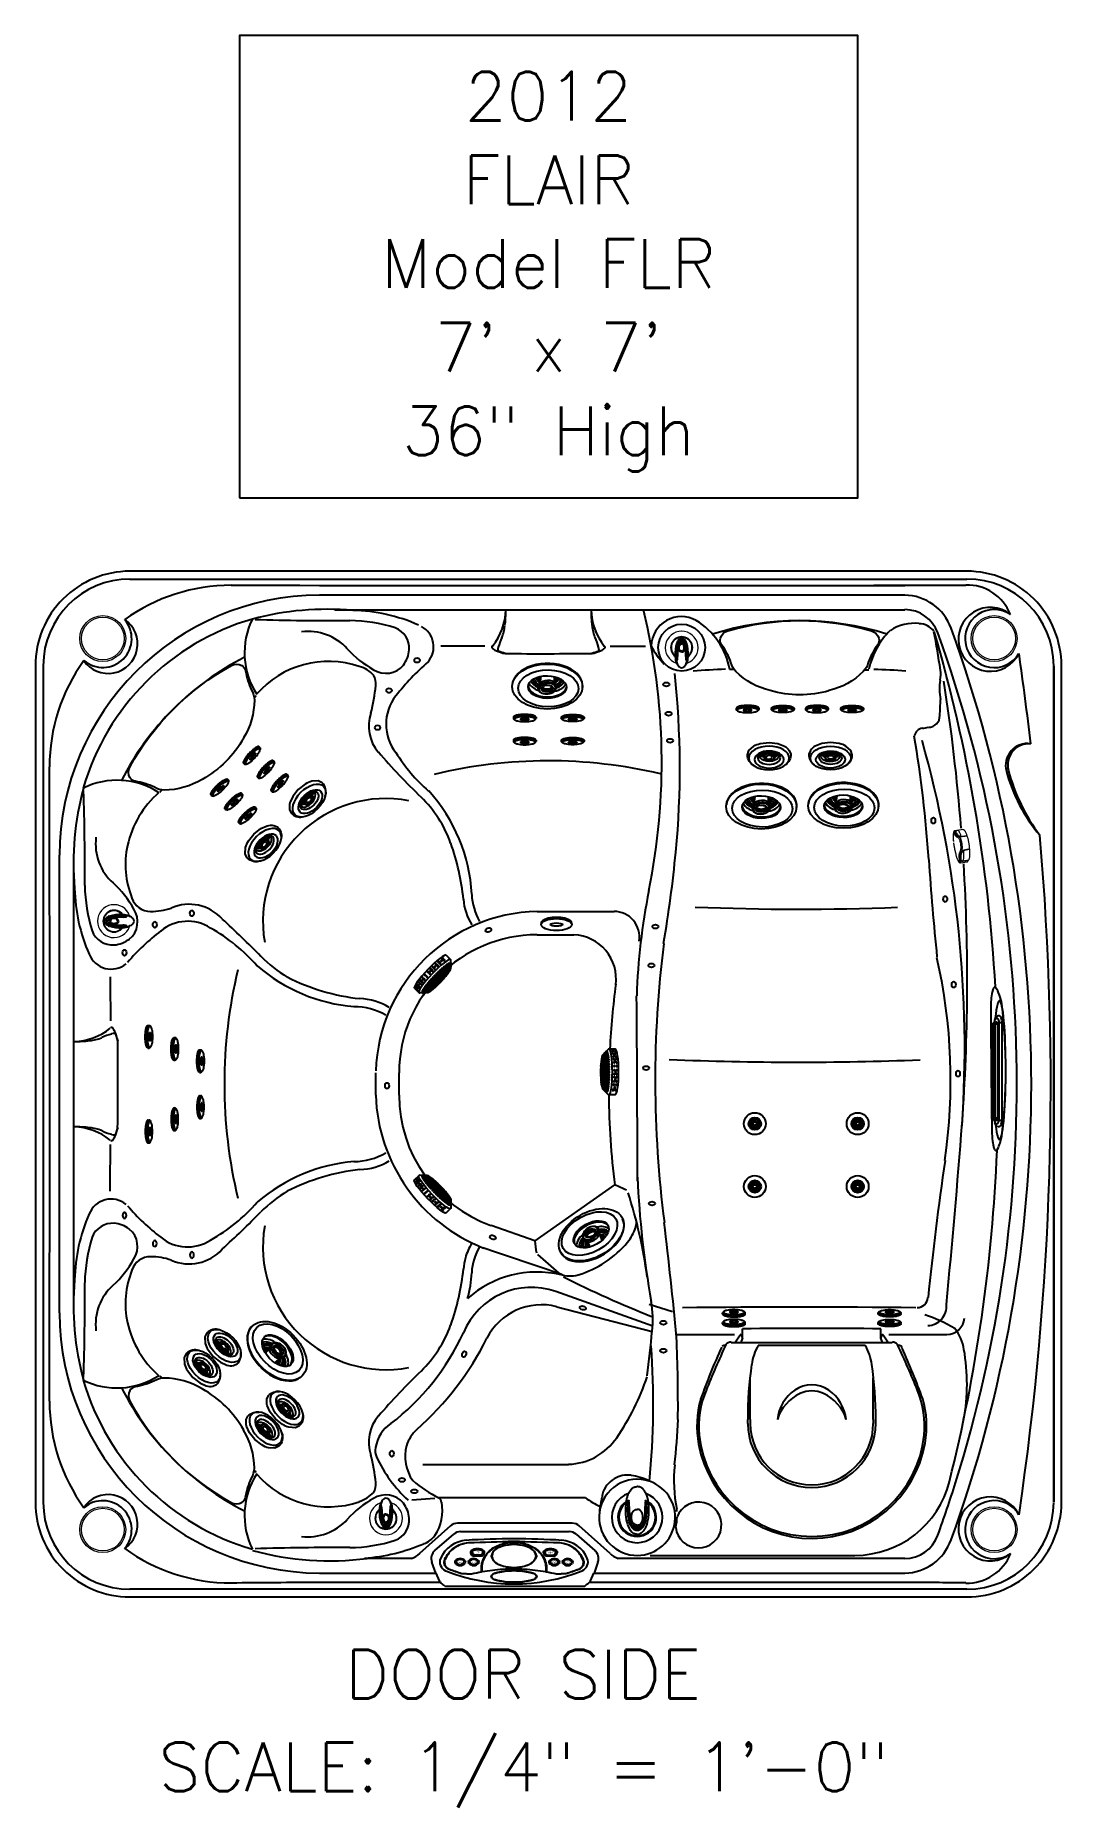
# Model space of a CAD drawing. Extents: x 528 to 612, y 788 to 934.
import ezdxf
from ezdxf.enums import TextEntityAlignment as Align

# ---------------------------------------------------------------- set-up
doc = ezdxf.new("R2010")
doc.units = 0
doc.header["$MEASUREMENT"] = 0
for name, color, linetype in [('1', 4, 'Continuous'), ('1_CYAN', 4, 'Continuous'), ('2', 7, 'Continuous'), ('DIM', 3, 'Continuous')]:
    doc.layers.add(name, color=color, linetype=linetype)
doc.styles.add('SIMPLEX', font='simplex')

msp = doc.modelspace()

# ---------------------------------------------------------------- texts
at = {"layer": 'DIM', "style": 'SIMPLEX'}
for s, p in [('2012', (570.27, 926.6)), ('FLAIR', (570.27, 919.75)), ('Model FLR', (570.27, 912.89)), ("7' x 7'", (570.27, 906.03)), ('36" High', (570.27, 899.18)), ('DOOR SIDE', (568.17, 797.27)), ('SCALE: 1/4" = 1\'-0"', (568.24, 789.68))]:
    msp.add_text(s, height=4, dxfattribs=at).set_placement(p, align=Align.CENTER)

# ---------------------------------------------------------------- blocks, each defined once
blk = doc.blocks.new('DIVERTERVALVE')
at = {"layer": '1', "flags": 128}
for points in [[(-2.06, 0.66), (-2.17, 0.6), (-2.26, 0.52), (-2.35, 0.44), (-2.39, 0.38), (-2.44, 0.32), (-2.47, 0.26), (-2.5, 0.19), (-2.51, 0.12), (-2.52, 0.04), (-2.52, 0.01)], [(-2.06, -0.65), (-2.17, -0.58), (-2.26, -0.51), (-2.35, -0.43), (-2.39, -0.37), (-2.44, -0.31), (-2.47, -0.25), (-2.5, -0.18), (-2.51, -0.1), (-2.52, -0.03), (-2.52, 0.01)], [(-1.99, 0.7), (-2, 0.69), (-2.01, 0.69), (-2.04, 0.67), (-2.06, 0.66)], [(1.4, 0.01), (1.39, -0.09), (1.36, -0.18), (1.33, -0.26), (1.28, -0.34), (1.22, -0.41), (1.15, -0.48), (1.07, -0.53), (0.96, -0.6), (0.85, -0.66), (0.73, -0.71), (0.61, -0.76), (0.41, -0.82), (0.2, -0.86), (-0.01, -0.9), (-0.23, -0.92), (-0.44, -0.93), (-0.64, -0.93), (-0.84, -0.92), (-1.03, -0.91), (-1.23, -0.89), (-1.42, -0.85), (-1.54, -0.83), (-1.65, -0.8), (-1.73, -0.78), (-1.8, -0.75), (-1.87, -0.73), (-1.91, -0.72), (-1.95, -0.7), (-1.97, -0.69), (-1.99, -0.69)], [(1.4, 0.01), (1.39, 0.09), (1.37, 0.18), (1.35, 0.22)], [(-1.99, -0.69), (-2, -0.68), (-2.01, -0.67), (-2.04, -0.66), (-2.06, -0.65)]]:
    blk.add_lwpolyline(points, dxfattribs=at)
at = {"layer": '1', "color": 3, "flags": 128}
for points in [[(-1.3, 0.69), (-1.19, 0.67), (-1.07, 0.66), (-0.95, 0.65), (-0.83, 0.64), (-0.71, 0.64), (-0.51, 0.63), (-0.31, 0.63), (-0.1, 0.62), (0.05, 0.6), (0.2, 0.58), (0.3, 0.56), (0.39, 0.53), (0.49, 0.49), (0.55, 0.45), (0.61, 0.41), (0.67, 0.35), (0.71, 0.29), (0.75, 0.23), (0.78, 0.16), (0.79, 0.11), (0.8, 0.06), (0.8, 0.01)], [(-1.3, 0.69), (-1.12, 0.67), (-0.94, 0.66), (-0.76, 0.66), (-0.57, 0.66), (-0.39, 0.66), (-0.21, 0.65), (-0.03, 0.63), (0.09, 0.62), (0.22, 0.59), (0.34, 0.57), (0.46, 0.53), (0.57, 0.48), (0.64, 0.44), (0.7, 0.4), (0.76, 0.35), (0.81, 0.29), (0.85, 0.23), (0.88, 0.16), (0.9, 0.08), (0.91, 0.01)], [(-1.3, 0.68), (-1.14, 0.66), (-0.98, 0.66), (-0.82, 0.65), (-0.67, 0.65), (-0.51, 0.65), (-0.35, 0.65), (-0.19, 0.64), (-0.03, 0.62), (0.09, 0.61), (0.21, 0.58), (0.33, 0.56), (0.45, 0.52), (0.57, 0.47), (0.63, 0.43), (0.7, 0.39), (0.75, 0.34), (0.8, 0.28), (0.84, 0.22), (0.87, 0.15), (0.89, 0.08), (0.9, 0.01)], [(0.9, 0.01), (0.89, -0.07), (0.87, -0.14), (0.84, -0.21), (0.8, -0.27), (0.75, -0.33), (0.7, -0.38), (0.63, -0.42), (0.57, -0.46), (0.45, -0.51), (0.33, -0.54), (0.21, -0.57), (0.09, -0.59), (-0.03, -0.61), (-0.19, -0.63), (-0.35, -0.64), (-0.51, -0.64), (-0.67, -0.64), (-0.82, -0.64), (-0.98, -0.64), (-1.14, -0.65), (-1.3, -0.67)], [(0.91, 0.01), (0.9, -0.07), (0.88, -0.14), (0.85, -0.21), (0.81, -0.28), (0.76, -0.33), (0.7, -0.38), (0.64, -0.43), (0.57, -0.47), (0.46, -0.52), (0.34, -0.55), (0.22, -0.58), (0.09, -0.6), (-0.03, -0.62), (-0.19, -0.64), (-0.35, -0.65), (-0.51, -0.65), (-0.67, -0.65), (-0.82, -0.65), (-0.98, -0.65), (-1.14, -0.66), (-1.3, -0.68)], [(0.8, 0.01), (0.79, -0.07), (0.78, -0.14), (0.75, -0.21), (0.71, -0.28), (0.67, -0.34), (0.61, -0.39), (0.55, -0.44), (0.49, -0.48), (0.39, -0.52), (0.3, -0.55), (0.2, -0.57), (0.05, -0.59), (-0.1, -0.6), (-0.31, -0.61), (-0.51, -0.62), (-0.71, -0.63), (-0.83, -0.63), (-0.95, -0.64), (-1.07, -0.65), (-1.19, -0.66), (-1.3, -0.68)], [(-1.21, 0.71), (-1.04, 0.7), (-0.86, 0.69), (-0.68, 0.69), (-0.51, 0.69), (-0.33, 0.68), (-0.16, 0.67), (0.02, 0.65), (0.14, 0.63), (0.26, 0.61), (0.38, 0.58), (0.5, 0.54), (0.61, 0.49), (0.68, 0.45), (0.74, 0.41), (0.8, 0.36), (0.85, 0.3), (0.89, 0.23), (0.92, 0.16), (0.93, 0.08), (0.94, 0.01)], [(-1.21, -0.7), (-1.04, -0.69), (-0.86, -0.68), (-0.68, -0.68), (-0.51, -0.67), (-0.33, -0.67), (-0.16, -0.66), (0.02, -0.64), (0.14, -0.62), (0.26, -0.6), (0.38, -0.57), (0.5, -0.53), (0.61, -0.48), (0.68, -0.44), (0.74, -0.4), (0.8, -0.34), (0.85, -0.28), (0.89, -0.22), (0.92, -0.15), (0.93, -0.07), (0.94, 0.01)]]:
    blk.add_lwpolyline(points, dxfattribs=at)
at = {"layer": '1'}
for start, end in [(0, 160.0396), (199.5487, 0)]:
    blk.add_arc((0, 0), 2.08, start, end, dxfattribs=at)
at = {"layer": '1', "color": 3}
for radius, start, end in [(1.57, 0, 145.3967), (1.5, 0, 142.9103), (1.57, 213.9486, 0), (1.5, 216.4268, 0)]:
    blk.add_arc((0, 0), radius, start, end, dxfattribs=at)
at = {"layer": '1'}
for points, knots in [([(-1.99, 0.7), (-1.99, 0.7), (-1.99, 0.7), (-1.99, 0.69), (-2, 0.69), (-2.01, 0.69), (-2.01, 0.69), (-2.03, 0.68), (-2.03, 0.68), (-2.05, 0.67), (-2.06, 0.66), (-2.06, 0.66)], [0, 0, 0, 0, 0.125, 0.125, 0.25, 0.25, 0.5, 0.5, 0.75, 0.75, 1, 1, 1, 1]), ([(-1.99, 0.7), (-1.97, 0.7), (-1.95, 0.71), (-1.92, 0.72), (-1.9, 0.73), (-1.88, 0.74), (-1.86, 0.75), (-1.83, 0.76), (-1.81, 0.76), (-1.78, 0.77), (-1.77, 0.78), (-1.72, 0.79), (-1.68, 0.8), (-1.61, 0.82), (-1.57, 0.83), (-1.5, 0.85), (-1.46, 0.86), (-1.39, 0.87), (-1.35, 0.88), (-1.28, 0.89), (-1.24, 0.9), (-1.12, 0.91), (-1.05, 0.92), (-0.89, 0.93), (-0.82, 0.94), (-0.66, 0.94), (-0.58, 0.94), (-0.43, 0.94), (-0.35, 0.94), (-0.12, 0.92), (0.03, 0.9), (0.26, 0.86), (0.33, 0.85), (0.45, 0.82), (0.48, 0.81), (0.56, 0.79), (0.6, 0.78), (0.71, 0.74), (0.78, 0.71), (0.88, 0.66), (0.92, 0.64), (0.98, 0.6), (1.02, 0.58), (1.08, 0.54), (1.11, 0.52), (1.17, 0.47), (1.2, 0.44), (1.25, 0.38), (1.28, 0.35), (1.32, 0.29), (1.34, 0.25), (1.35, 0.22)], [0, 0, 0, 0, 0.03125, 0.03125, 0.046875, 0.046875, 0.0625, 0.0625, 0.078125, 0.078125, 0.09375, 0.09375, 0.125, 0.125, 0.15625, 0.15625, 0.1875, 0.1875, 0.21875, 0.21875, 0.25, 0.25, 0.3125, 0.3125, 0.375, 0.375, 0.4375, 0.4375, 0.5, 0.5, 0.625, 0.625, 0.6875, 0.6875, 0.71875, 0.71875, 0.75, 0.75, 0.8125, 0.8125, 0.84375, 0.84375, 0.875, 0.875, 0.90625, 0.90625, 0.9375, 0.9375, 0.96875, 0.96875, 1, 1, 1, 1]), ([(-2.06, -0.65), (-2.06, -0.65), (-2.05, -0.66), (-2.03, -0.66), (-2.03, -0.67), (-2.01, -0.67), (-2.01, -0.68), (-2, -0.68), (-1.99, -0.68), (-1.99, -0.68), (-1.99, -0.69), (-1.99, -0.69)], [0, 0, 0, 0, 0.25, 0.25, 0.5, 0.5, 0.75, 0.75, 0.875, 0.875, 1, 1, 1, 1])]:
    blk.add_open_spline(points, degree=3, knots=knots, dxfattribs=at)
at = {"layer": '1', "color": 3}
for points, knots in [([(-1.31, 0.68), (-1.31, 0.68), (-1.32, 0.68), (-1.33, 0.68), (-1.33, 0.68), (-1.34, 0.69), (-1.35, 0.69), (-1.36, 0.69), (-1.36, 0.69), (-1.37, 0.7), (-1.37, 0.7), (-1.37, 0.7), (-1.37, 0.7), (-1.37, 0.71), (-1.37, 0.71), (-1.37, 0.71), (-1.36, 0.71), (-1.36, 0.72), (-1.35, 0.72), (-1.34, 0.72), (-1.32, 0.73), (-1.29, 0.73), (-1.26, 0.73), (-1.23, 0.74), (-1.22, 0.74), (-1.21, 0.74)], [0, 0, 0, 0, 0.0363, 0.0726, 0.108899, 0.149977, 0.191052, 0.221863, 0.252669, 0.275327, 0.29799, 0.315121, 0.332215, 0.34852, 0.364795, 0.381622, 0.398486, 0.421273, 0.444094, 0.505241, 0.585692, 0.690463, 0.826017, 0.913008, 1, 1, 1, 1]), ([(-1.21, 0.74), (-1.21, 0.74), (-1.2, 0.74), (-1.17, 0.74), (-1.13, 0.74), (-1.09, 0.74), (-1.05, 0.75), (-1, 0.75), (-0.94, 0.75), (-0.88, 0.76), (-0.81, 0.76), (-0.74, 0.76), (-0.66, 0.76), (-0.56, 0.76), (-0.47, 0.76), (-0.36, 0.76), (-0.24, 0.75), (-0.11, 0.74), (0.03, 0.72), (0.17, 0.7), (0.3, 0.67), (0.42, 0.64), (0.52, 0.6), (0.61, 0.57), (0.69, 0.53), (0.76, 0.49), (0.82, 0.45), (0.87, 0.41), (0.91, 0.37), (0.95, 0.33), (0.99, 0.29), (1.03, 0.23), (1.06, 0.16), (1.08, 0.08), (1.08, 0.03), (1.08, 0.01)], [0.0342133, 0.0342133, 0.0342133, 0.0342133, 0.0372226, 0.0493875, 0.0629178, 0.0779265, 0.0945205, 0.1128631, 0.1332546, 0.1560166, 0.1814365, 0.2093275, 0.239663, 0.2728559, 0.3092641, 0.348779, 0.3920627, 0.4400033, 0.4926594, 0.5475401, 0.5974105, 0.6414151, 0.6807211, 0.7160341, 0.7477155, 0.7764632, 0.8028293, 0.8262781, 0.8475195, 0.8680151, 0.8892787, 0.9128725, 0.9401017, 0.969074, 0.9965284, 0.9965284, 0.9965284, 0.9965284]), ([(1.08, 0.01), (1.08, 0), (1.08, -0.02), (1.08, -0.05), (1.07, -0.08), (1.07, -0.1), (1.06, -0.13), (1.05, -0.16), (1.04, -0.18), (1.03, -0.21), (1.01, -0.25), (0.98, -0.3), (0.92, -0.35), (0.87, -0.4), (0.77, -0.47), (0.64, -0.55), (0.46, -0.62), (0.25, -0.67), (0.03, -0.71), (-0.21, -0.74), (-0.45, -0.75), (-0.68, -0.75), (-0.84, -0.75), (-0.94, -0.74), (-0.97, -0.74), (-1, -0.74), (-1.03, -0.74), (-1.06, -0.73), (-1.09, -0.73), (-1.12, -0.73), (-1.15, -0.73), (-1.18, -0.73), (-1.2, -0.73), (-1.21, -0.73)], [0, 0, 0, 0, 0.010558, 0.021139, 0.031726, 0.042309, 0.052885, 0.063457, 0.074032, 0.084612, 0.095193, 0.124266, 0.153341, 0.182421, 0.211499, 0.283444, 0.355412, 0.438607, 0.521818, 0.617176, 0.712534, 0.797902, 0.883265, 0.894938, 0.906612, 0.918285, 0.929959, 0.941633, 0.953307, 0.96498, 0.976652, 0.988325, 1, 1, 1, 1]), ([(0.64, 0.01), (0.64, 0.01), (0.64, 0.02), (0.64, 0.03), (0.63, 0.05), (0.63, 0.06), (0.63, 0.08), (0.63, 0.1), (0.62, 0.12), (0.61, 0.14), (0.61, 0.17), (0.59, 0.2), (0.57, 0.23), (0.55, 0.26), (0.53, 0.28), (0.52, 0.29), (0.5, 0.31), (0.49, 0.32), (0.48, 0.33), (0.46, 0.34), (0.45, 0.35), (0.44, 0.36), (0.42, 0.37), (0.41, 0.38), (0.39, 0.39), (0.38, 0.39), (0.36, 0.4), (0.34, 0.41), (0.33, 0.42), (0.31, 0.42), (0.27, 0.44), (0.24, 0.45), (0.21, 0.45), (0.19, 0.46), (0.17, 0.46), (0.15, 0.46), (0.13, 0.47), (0.11, 0.47), (0.09, 0.47), (0.08, 0.47), (0.06, 0.47), (0.04, 0.47), (0.03, 0.47), (0.01, 0.47), (-0.01, 0.47), (-0.01, 0.47), (-0.01, 0.47), (-0.02, 0.47), (-0.04, 0.47), (-0.06, 0.47), (-0.07, 0.47), (-0.1, 0.47), (-0.12, 0.47), (-0.14, 0.47), (-0.17, 0.46), (-0.2, 0.46), (-0.23, 0.45), (-0.27, 0.44), (-0.3, 0.43), (-0.34, 0.42), (-0.35, 0.41), (-0.37, 0.4), (-0.39, 0.4), (-0.4, 0.39), (-0.42, 0.38), (-0.43, 0.37), (-0.45, 0.36), (-0.46, 0.35), (-0.48, 0.34), (-0.49, 0.33), (-0.5, 0.32), (-0.52, 0.31), (-0.53, 0.3), (-0.54, 0.29), (-0.55, 0.27), (-0.56, 0.26), (-0.57, 0.25), (-0.58, 0.23), (-0.61, 0.2), (-0.63, 0.15), (-0.64, 0.09), (-0.65, 0.06), (-0.65, 0.05), (-0.65, 0.04), (-0.65, 0.02), (-0.65, 0.01), (-0.65, 0.01)], [0, 0, 0, 0, 0.008053, 0.01208, 0.02416, 0.030201, 0.032215, 0.058046, 0.064511, 0.066666, 0.095388, 0.112699, 0.136175, 0.154292, 0.160334, 0.185275, 0.188534, 0.198309, 0.211339, 0.219894, 0.225026, 0.238707, 0.249526, 0.253131, 0.267547, 0.278985, 0.282797, 0.298039, 0.310173, 0.314216, 0.330386, 0.373436, 0.377866, 0.382296, 0.40444, 0.408868, 0.417722, 0.436905, 0.44133, 0.447229, 0.466891, 0.468857, 0.470824, 0.49689, 0.49922, 0.499608, 0.499996, 0.504905, 0.509813, 0.529448, 0.536812, 0.539266, 0.568644, 0.57599, 0.578439, 0.619972, 0.624396, 0.633244, 0.684608, 0.688585, 0.692562, 0.716421, 0.72018, 0.72394, 0.746493, 0.750053, 0.753614, 0.774974, 0.780041, 0.78173, 0.801995, 0.811641, 0.813248, 0.827713, 0.843149, 0.844693, 0.852411, 0.870311, 0.876279, 0.922299, 0.965058, 0.967216, 0.97369, 0.982461, 0.991231, 1, 1, 1, 1]), ([(0.64, 0.01), (0.64, -0.01), (0.63, -0.03), (0.63, -0.07), (0.63, -0.09), (0.62, -0.12), (0.61, -0.14), (0.59, -0.18), (0.59, -0.19), (0.56, -0.24), (0.53, -0.27), (0.49, -0.31), (0.48, -0.32), (0.45, -0.34), (0.43, -0.35), (0.4, -0.37), (0.38, -0.38), (0.35, -0.39), (0.33, -0.4), (0.28, -0.42), (0.24, -0.43), (0.17, -0.45), (0.14, -0.45), (0.08, -0.46), (0.06, -0.46), (0.03, -0.46), (0.01, -0.46), (-0.08, -0.46), (-0.16, -0.45), (-0.26, -0.43), (-0.3, -0.42), (-0.37, -0.39), (-0.4, -0.38), (-0.45, -0.35), (-0.47, -0.34), (-0.49, -0.32), (-0.51, -0.31), (-0.54, -0.28), (-0.55, -0.27), (-0.57, -0.24), (-0.58, -0.22), (-0.6, -0.19), (-0.61, -0.17), (-0.63, -0.14), (-0.63, -0.12), (-0.65, -0.07), (-0.65, -0.03), (-0.65, 0.01)], [0, 0, 0, 0, 0.03125, 0.03125, 0.0625, 0.0625, 0.09375, 0.09375, 0.125, 0.125, 0.1875, 0.1875, 0.21875, 0.21875, 0.25, 0.25, 0.28125, 0.28125, 0.3125, 0.3125, 0.375, 0.375, 0.4375, 0.4375, 0.46875, 0.46875, 0.5, 0.5, 0.625, 0.625, 0.6875, 0.6875, 0.75, 0.75, 0.78125, 0.78125, 0.8125, 0.8125, 0.84375, 0.84375, 0.875, 0.875, 0.90625, 0.90625, 0.9375, 0.9375, 1, 1, 1, 1]), ([(-1.21, -0.73), (-1.22, -0.72), (-1.23, -0.72), (-1.25, -0.72), (-1.28, -0.72), (-1.31, -0.72), (-1.33, -0.71), (-1.34, -0.71), (-1.35, -0.71), (-1.36, -0.7), (-1.36, -0.7), (-1.37, -0.7), (-1.37, -0.7), (-1.37, -0.7), (-1.37, -0.69), (-1.37, -0.69), (-1.37, -0.69), (-1.37, -0.69), (-1.37, -0.68), (-1.36, -0.68), (-1.36, -0.68), (-1.35, -0.68), (-1.34, -0.67), (-1.33, -0.67), (-1.32, -0.67), (-1.31, -0.67), (-1.31, -0.67)], [0, 0, 0, 0, 0.059357, 0.118714, 0.263838, 0.376487, 0.463331, 0.529754, 0.554942, 0.580124, 0.598746, 0.617366, 0.633174, 0.648965, 0.664449, 0.679901, 0.696148, 0.712421, 0.734541, 0.756667, 0.78647, 0.816276, 0.895436, 0.93029, 0.965145, 1, 1, 1, 1])]:
    blk.add_open_spline(points, degree=3, knots=knots, dxfattribs=at)
blk = doc.blocks.new('MJET')
at = {"layer": '1', "color": 3}
for p, q in [((-0.95, -0.16), (-0.85, -0.1)), ((-0.55, -0.74), (-0.5, -0.71))]:
    blk.add_line(p, q, dxfattribs=at)
at = {"layer": '1'}
blk.add_lwpolyline([(0.05, -2.04), (0.29, -1.76), (0.39, -1.23, 0.071169), (0.29, -0.66), (0, 0), (-0.44, 0.57), (-0.89, 0.93, 0.106361), (-1.41, 1.09), (-1.73, 1.04)], format="xyb", dxfattribs=at)
for centre, radius, start, end in [((-1.22, 0.13), 1.04, 119.3208, 174.577), ((-0.48, -1.13), 1.05, 236.7737, 300.1392)]:
    blk.add_arc(centre, radius, start, end, dxfattribs=at)
at = {"layer": '1', "color": 3}
for centre, radius, start, end in [((-0.13, -0.09), 0.966, 169.3755, 182.7087), ((-0.08, -0.06), 0.966, 172.9807, 184.5691), ((-1.26, -0.24), 0.0367, 125.7131, 173.0988), ((-1.08, -0.5), 0.352, 100.3995, 124.643), ((-1.14, -0.32), 0.165, 61.4818, 91.5367), ((-1.07, -0.2), 0.0266, 348.2864, 61.4818), ((-0.13, -0.09), 0.966, 238.8747, 251.0567), ((-0.08, -0.06), 0.966, 237.3676, 247.1634)]:
    blk.add_arc(centre, radius, start, end, dxfattribs=at)
at = {"layer": '1'}
blk.add_ellipse((-1.09, -0.65), major_axis=(-0.85, 1.42), ratio=0.582043, dxfattribs=at)
at = {"layer": '1', "color": 3}
for centre, major_axis, ratio in [((-1.2, -0.71), (-0.62, 1.02), 0.582633), ((-1.09, -0.65), (-0.462, 0.802), 0.562663), ((-1.04, -0.62), (-0.255, 0.321), 0.687109), ((-1.04, -0.62), (-0.121, 0.22), 0.601926)]:
    blk.add_ellipse(centre, major_axis=major_axis, ratio=ratio, dxfattribs=at)
for centre, major_axis, ratio, start_param, end_param in [((-0.93, -0.55), (-0.427, 0.679), 0.579291, 6.026519, 9.533585), ((-0.68, -0.43), (-0.427, 0.679), 0.579291, 6.578896, 7.179786), ((-0.64, -0.4), (-0.427, 0.679), 0.579291, 6.646969, 7.192996), ((-1.01, -0.6), (-0.285, 0.376), 0.697464, 6.107579, 11.857587), ((-1.17, -0.22), (-0.124, -0.017), 0.236606, 6.126494, 9.424778), ((-0.94, -0.56), (-0.285, 0.376), 0.697464, 2.921818, 6.286736), ((-0.68, -0.43), (-0.427, 0.679), 0.579291, 8.429339, 8.995074), ((-0.64, -0.4), (-0.427, 0.679), 0.579291, 8.436954, 8.937403)]:
    blk.add_ellipse(centre, major_axis=major_axis, ratio=ratio, start_param=start_param, end_param=end_param, dxfattribs=at)
blk = doc.blocks.new('MINI')
at = {"layer": '1', "color": 3}
for p, q in [((0.22, 0.93), (0.33, 0.93)), ((0.39, 0.89), (0.44, 0.83)), ((0.39, 0.89), (0.39, 0.89)), ((0.22, -0.93), (0.33, -0.93)), ((0.33, -0.93), (0.33, -0.93)), ((0.39, -0.9), (0.44, -0.83))]:
    blk.add_line(p, q, dxfattribs=at)
for points in [[(0.22, 0.93, 0.267867), (0.16, 0.89, 0.072378), (0.07, 0.66, 0.034036), (0.02, 0.38, 0.024706), (0, 0, 0.024706), (0.02, -0.38, 0.034036), (0.07, -0.66, 0.072378), (0.16, -0.89, 0.267867), (0.22, -0.93, 0.267867)], [(0.39, 0.89, 0.267867), (0.33, 0.93, 0.267867), (0.26, 0.89, 0.072378), (0.17, 0.66, 0.034036), (0.12, 0.38, 0.024706), (0.1, 0, 0.024706), (0.12, -0.38, 0.034036), (0.17, -0.66, 0.072378), (0.26, -0.89, 0.267867), (0.33, -0.93, 0.267867)], [(0.33, -0.93, 0.238458), (0.39, -0.9, 0.072378)]]:
    blk.add_lwpolyline(points, format="xyb", dxfattribs=at)
for points in [[(0.39, -0.86, 0.267867), (0.44, -0.82, 0.072378), (0.53, -0.6, 0.034036), (0.57, -0.35, 0.024706), (0.59, 0, 0.024706), (0.57, 0.35, 0.034036), (0.53, 0.6, 0.072378), (0.44, 0.82, 0.267867), (0.39, 0.86, 0.267867), (0.33, 0.82, 0.072378), (0.24, 0.6, 0.034036), (0.2, 0.35, 0.024706), (0.18, 0, 0.024706), (0.2, -0.35, 0.034036), (0.24, -0.6, 0.072378), (0.33, -0.82, 0.267867)], [(0.39, 0.34, 0.280852), (0.37, 0.33, 0.066452), (0.34, 0.24, 0.030521), (0.32, 0.14, 0.022038), (0.32, 0, 0.022038), (0.32, -0.14, 0.030521), (0.34, -0.24, 0.066452), (0.37, -0.33, 0.280852), (0.39, -0.34, 0.280852), (0.41, -0.33, 0.066452), (0.44, -0.24, 0.030521), (0.45, -0.14, 0.022038), (0.46, 0, 0.022038), (0.45, 0.14, 0.030521), (0.44, 0.24, 0.066452), (0.41, 0.33, 0.280852)]]:
    blk.add_lwpolyline(points, format="xyb", close=True, dxfattribs=at)
blk = doc.blocks.new('AIRVALVE')
at = {"layer": '1', "color": 3}
for points in [[(0, -0.36, -0.315142), (-0.23, -0.2, -0.18995), (-0.23, 0.2, -0.321841), (0, 0.36, -0.321841)], [(0, -0.3, -0.313827), (-0.18, -0.18, -0.191301), (-0.18, 0.18, -0.313824), (0, 0.3, -0.313824)], [(0, -0.36, 0.315142), (0.23, -0.2, 0.18995), (0.23, 0.2, 0.321841), (0, 0.36, 0.321841)], [(0, -0.3, 0.313827), (0.18, -0.18, 0.191301), (0.18, 0.18, 0.313824), (0, 0.3, 0.313824)]]:
    blk.add_lwpolyline(points, format="xyb", dxfattribs=at)
at = {"layer": '1', "linetype": 'Continuous', "lineweight": 0}
for start, end in [(89.9806, 250.9039), (289.0961, 90.0194)]:
    blk.add_arc((0, 0), 1.35, start, end, dxfattribs=at)
at = {"layer": '1', "color": 3, "lineweight": 0}
for radius, start, end in [(0.904, 89.971, 234.0158), (0.846, 89.9691, 230.785), (0.904, 305.9842, 90.029), (0.846, 309.215, 90.0309)]:
    blk.add_arc((0, 0), radius, start, end, dxfattribs=at)
at = {"layer": '1', "color": 3}
for centre, radius, start, end in [((2.3, -0.49), 2.84, 162.114, 183.2782), ((1.83, -0.43), 2.33, 157.8169, 183.0748), ((0.29, 0.16), 0.727, 137.3155, 162.114), ((0.86, -0.2), 1.25, 149.361, 174.2752), ((0.29, 0.17), 0.679, 134.6535, 155.2206), ((-4.44, 0.72), 4.19, 348.9682, 350.9757), ((0.8, -0.2), 1.13, 159.5686, 175.7316), ((0.32, -0.03), 0.632, 154.5984, 170.9757), ((0, 0.45), 0.316, 89.9436, 140.7663), ((0.54, -0.14), 0.873, 146.1687, 154.5984), ((0.07, 0.07), 0.349, 134.6301, 159.5686), ((0, 0.31), 0.247, 89.9147, 149.361), ((0, 0.46), 0.271, 89.8214, 134.6535), ((0, 0.22), 0.227, 90.0848, 146.1687), ((0.02, 0.13), 0.266, 93.7523, 134.6301), ((0, 0.45), 0.316, 39.2337, 90.0564), ((0, 0.46), 0.271, 45.3465, 90.1786), ((0, 0.31), 0.247, 30.639, 90.0853), ((0, 0.22), 0.227, 33.8313, 89.9152), ((-0.02, 0.13), 0.266, 45.3699, 86.2477), ((-0.08, 0.07), 0.349, 20.4314, 45.3699), ((-0.29, 0.17), 0.679, 24.7794, 45.3465), ((-0.54, -0.14), 0.873, 25.4016, 33.8313), ((-0.86, -0.2), 1.25, 5.7248, 30.639), ((-0.29, 0.16), 0.727, 17.886, 42.6845), ((-0.32, -0.03), 0.632, 9.0243, 25.4016), ((-0.8, -0.2), 1.13, 4.2684, 20.4314), ((4.44, 0.72), 4.19, 189.0243, 191.0318), ((-1.83, -0.43), 2.33, 356.9252, 22.1831), ((-2.3, -0.49), 2.84, 356.7218, 17.886), ((2.71, -0.48), 3.25, 184.4542, 194.1778), ((2.22, -0.51), 2.72, 180.8159, 195.4905), ((-0.44, -1.26), 0.0149, 250.8083, 302.5982), ((-0.44, -1.26), 0.0152, 302.5014, 335.002), ((-0.41, -1.27), 0.0106, 81.6045, 167.3023), ((4.92, -0.6), 5.32, 174.2752, 183.1265), ((-0.44, -1.37), 0.119, 70.118, 74.2786), ((0.6, -0.84), 1, 183.1265, 190.4498), ((0.21, -1.1), 0.626, 193.2713, 228.3179), ((-0.41, -1.28), 0.0151, 21.315, 66.3223), ((-0.36, -1.02), 0.0297, 190.4498, 209.0932), ((-0.38, -1.03), 0.00301, 215.3978, 350.8779), ((-0.34, -1.01), 0.0492, 209.0932, 215.3978), ((-6.84, -0.54), 6.48, 355.7451, 1.0002), ((-2.09, -0.72), 1.75, 350.2174, 359.7723), ((-0.41, -1.01), 0.0406, 333.001, 349.5922), ((2.46, -0.45), 2.81, 172.4176, 179.4691), ((6.95, -0.66), 7.29, 175.7316, 178.1966), ((10.22, -0.76), 10.56, 178.1966, 179.7723), ((-0.21, -1.1), 0.626, 311.6821, 346.7287), ((-6.95, -0.66), 7.29, 1.8034, 4.2684), ((-2.46, -0.45), 2.81, 0.5309, 7.5824), ((-10.22, -0.76), 10.56, 0.2277, 1.8034), ((2.09, -0.72), 1.75, 180.2277, 189.7826), ((6.84, -0.54), 6.48, 178.9998, 184.2549), ((0.41, -1.01), 0.0406, 190.4078, 206.999), ((0.38, -1.03), 0.00301, 189.1221, 324.6022), ((-4.92, -0.6), 5.32, 356.8735, 5.7248), ((-0.6, -0.84), 1, 349.5502, 356.8735), ((0.35, -1.02), 0.0297, 330.9068, 349.5502), ((0.34, -1.01), 0.0492, 324.6022, 330.9068), ((-2.22, -0.51), 2.72, 344.5095, 359.1841), ((0.41, -1.28), 0.0151, 113.6777, 158.685), ((0.44, -1.37), 0.119, 105.7214, 109.882), ((0.41, -1.27), 0.0106, 12.6977, 98.3955), ((0.44, -1.26), 0.0152, 204.998, 237.4986), ((0.44, -1.26), 0.0149, 237.4018, 289.1917), ((-2.71, -0.48), 3.25, 345.8222, 355.5458), ((0, -1.35), 0.301, 226.3593, 270.087), ((0, -1.35), 0.301, 269.913, 313.6407)]:
    blk.add_arc(centre, radius, start, end, dxfattribs=at)
blk = doc.blocks.new('WATERFALL')
at = {"layer": '1'}
for p, q in [((4, 0), (-4, 0)), ((-4, -0.4), (-4, -0.64)), ((-4, -0.63), (-4, -0.66)), ((-3.85, -0.35), (3.85, -0.35)), ((4, -0.4), (4, -0.64)), ((4, -0.63), (4, -0.66))]:
    blk.add_line(p, q, dxfattribs=at)
at = {"layer": '1', "color": 3, "linetype": 'Continuous'}
for p, q in [((-4, -0.27), (-4, 0)), ((4, -0.27), (4, 0)), ((-4, -0.27), (4, -0.27)), ((-3.93, -0.7), (-3.93, -0.71)), ((-3.9, -0.7), (-3.9, -0.68)), ((-3.85, -0.56), (3.85, -0.56)), ((-3.85, -0.56), (-3.85, -0.76)), ((3.85, -0.66), (-3.85, -0.66)), ((-3.85, -0.66), (3.85, -0.66)), ((-3.85, -0.72), (3.85, -0.72)), ((-3.85, -0.75), (3.85, -0.75)), ((3.85, -0.35), (3.85, -0.56)), ((3.85, -0.56), (3.85, -0.76)), ((3.9, -0.7), (3.9, -0.68)), ((3.93, -0.7), (3.93, -0.71))]:
    blk.add_line(p, q, dxfattribs=at)
at = {"layer": '1', "color": 3}
blk.add_line((-3.85, -0.35), (-3.85, -0.56), dxfattribs=at)
at = {"layer": '1', "linetype": 'Continuous'}
blk.add_line((-3.85, -0.76), (3.85, -0.76), dxfattribs=at)
at = {"layer": '1'}
for centre, radius, start, end in [((-4, -0.96), 0.96, 89.7026, 110.5473), ((4, -0.96), 0.96, 69.4527, 90.2974), ((-4.38, -0.28), 0.162, 137.3529, 196.1624), ((-4.22, -0.26), 0.323, 191.3089, 230.2531), ((-4.2, -0.44), 0.408, 110.5473, 137.3529), ((-4.09, -0.11), 0.519, 230.3167, 253.2943), ((-4, 0.17), 0.811, 252.8804, 270.2955), ((-3.94, -0.45), 0.0809, 117.1348, 158.7066), ((-3.91, -0.44), 0.11, 169.5931, 190.5464), ((-3.96, -0.44), 0.0631, 198.2934, 228.5703), ((-3.92, -0.65), 0.0826, 185.5312, 225.4143), ((-3.86, -0.61), 0.255, 87.9371, 118.1535), ((-3.86, -0.59), 0.166, 225.4143, 272.815), ((3.86, -0.61), 0.255, 61.8465, 92.0629), ((3.86, -0.59), 0.166, 267.185, 314.5857), ((3.92, -0.65), 0.0826, 314.5857, 354.4688), ((3.94, -0.45), 0.0809, 21.2934, 62.8652), ((3.95, -0.63), 0.0493, 354.0691, 39.2593), ((3.96, -0.44), 0.0631, 311.4297, 341.7066), ((4, 0.17), 0.811, 269.7045, 287.1196), ((3.91, -0.44), 0.11, 349.4536, 10.4069), ((4.09, -0.11), 0.519, 286.7057, 309.6833), ((4.2, -0.44), 0.408, 42.6471, 69.4527), ((4.22, -0.26), 0.323, 309.7469, 348.6911), ((4.38, -0.28), 0.162, 343.8376, 42.6471)]:
    blk.add_arc(centre, radius, start, end, dxfattribs=at)
at = {"layer": '1', "color": 3, "linetype": 'Continuous'}
for centre, radius, start, end in [((-3.95, -0.63), 0.0493, 140.7407, 185.9309), ((-3.93, -0.63), 0.0679, 190.5036, 252.9656), ((-3.93, -0.65), 0.0751, 119.3743, 140.7407), ((-3.86, -0.78), 0.22, 87.5101, 119.3743), ((-3.92, -0.59), 0.105, 252.9656, 268.2617), ((-3.89, -0.7), 0.0319, 125.8154, 171.1791), ((-3.91, -0.71), 0.0194, 179.0129, 218.493), ((-3.88, -0.69), 0.0512, 218.493, 247.8988), ((-3.87, -0.73), 0.0693, 108.3606, 125.8154), ((-3.88, -0.7), 0.0321, 119.8351, 135.4578), ((-3.88, -0.69), 0.0165, 186.2572, 229.3653), ((-3.85, -0.62), 0.13, 247.8988, 270.493), ((-3.85, -0.81), 0.148, 91.2486, 108.3606), ((-3.87, -0.72), 0.0511, 107.1562, 119.8351), ((-3.86, -0.67), 0.0505, 229.3653, 264.7528), ((-3.85, -0.77), 0.106, 89.5501, 107.1562), ((-3.81, -0.15), 0.57, 264.7528, 266.3621), ((-3.81, -0.15), 0.57, 264.7528, 266.3621), ((3.86, -0.78), 0.22, 60.6257, 92.4899), ((3.85, -0.77), 0.106, 72.8438, 90.4499), ((3.85, -0.81), 0.148, 71.6394, 88.7514), ((3.81, -0.15), 0.57, 273.6379, 275.2472), ((3.85, -0.62), 0.13, 269.507, 292.1012), ((3.86, -0.67), 0.0505, 275.2472, 310.6347), ((3.87, -0.72), 0.0511, 60.1649, 72.8438), ((3.87, -0.73), 0.0693, 54.1846, 71.6394), ((3.88, -0.7), 0.0321, 44.5422, 60.1649), ((3.88, -0.69), 0.0165, 310.6347, 353.7428), ((3.92, -0.67), 0.0225, 207.2341, 269.8666), ((3.88, -0.69), 0.0512, 292.1012, 321.507), ((3.89, -0.7), 0.0319, 8.8209, 54.1846), ((3.91, -0.71), 0.0194, 321.507, 0.9871), ((3.92, -0.59), 0.105, 271.7383, 287.0344), ((3.93, -0.63), 0.0679, 287.0344, 349.4964), ((3.93, -0.65), 0.0751, 39.2593, 60.6257)]:
    blk.add_arc(centre, radius, start, end, dxfattribs=at)
at = {"layer": '1', "color": 3, "linetype": 'Continuous', "extrusion": (0, 0, -1)}
blk.add_ellipse((-4, -0.44), major_axis=(0.34, 0), ratio=0.499996, start_param=1.570796, end_param=4.712389, dxfattribs=at)
at = {"layer": '1', "color": 3, "linetype": 'Continuous'}
blk.add_ellipse((4, -0.44), major_axis=(-0.34, 0), ratio=0.499996, start_param=1.570796, end_param=4.712389, dxfattribs=at)
blk = doc.blocks.new('LJET')
at = {"layer": '1', "color": 3}
for p, q in [((-2.14, -0.4), (-1.93, -0.3)), ((-1.62, -0.33), (-1.23, -0.14)), ((-1.03, -1.29), (-0.78, -1.17)), ((-1.36, -1.65), (-1.2, -1.58))]:
    blk.add_line(p, q, dxfattribs=at)
for centre, radius, start, end in [((-1.19, -0.24), 0.634, 124.3704, 182.4582), ((-1.11, -0.3), 0.54, 121.8745, 179.9724), ((-1.19, -0.27), 0.388, 109.9312, 183.3398), ((-1.17, -0.26), 0.324, 106.9548, 180.1627), ((-0.95, -0.19), 0.359, 144.2268, 174.9865), ((-1.92, -0.41), 0.0494, 104.0054, 134.2269), ((-1.95, -0.38), 0.00975, 134.2269, 197.8107), ((-1.92, -0.37), 0.0373, 197.8107, 245.45), ((1.35, 5.82), 7.04, 242.2026, 245.3315), ((-1.86, -0.69), 0.34, 25.5637, 102.515), ((-1.56, -0.43), 0.155, 255.7608, 264.2701), ((-1.57, -0.57), 0.0126, 258.2119, 332.1283), ((-1.62, -0.55), 0.0616, 339.2053, 5.2417), ((-1.11, -0.23), 0.177, 111.2597, 155.5931), ((-1.13, -0.35), 0.239, 90.6253, 115.0516), ((-0.77, -1.08), 0.425, 229.4227, 296.953), ((-0.8, -1.01), 0.405, 235.3586, 299.1938), ((-0.78, -1.02), 0.32, 232.3148, 304.5918), ((-0.32, 0.03), 1.31, 248.3685, 257.4553), ((-0.91, -0.84), 0.357, 291.7901, 318.489), ((-0.73, -0.98), 0.187, 256.6364, 300.2021), ((-0.81, -1.13), 0.554, 230.7677, 292.8421)]:
    blk.add_arc(centre, radius, start, end, dxfattribs=at)
for centre, major_axis, ratio in [((-1.73, -1.11), (-1.14, 2.19), 0.614195), ((-1.67, -0.98), (-0.71, 1.4), 0.589139), ((-1.77, -1.03), (-0.231, 0.443), 0.610172), ((-1.72, -1.01), (-0.181, 0.357), 0.559139)]:
    blk.add_ellipse(centre, major_axis=major_axis, ratio=ratio, dxfattribs=at)
for centre, major_axis, ratio, start_param, end_param in [((-1.56, -0.94), (-0.71, 1.4), 0.589139, 6.281287, 9.305468), ((-1.29, -0.8), (-0.67, 1.35), 0.535637, 0.150745, 1.094175), ((-1.19, -0.74), (-0.59, 1.21), 0.521791, 0.110824, 1.017348), ((-1.11, -0.7), (-0.54, 1.08), 0.599515, 0.044816, 0.920563), ((-1.75, -1.03), (-0.401, 0.62), 0.630636, 5.78793, 11.416508), ((-1.78, -1.04), (-0.401, 0.563), 0.63161, 5.627431, 11.492994), ((-1.6, -0.95), (-0.401, 0.62), 0.630636, 2.982357, 6.275879), ((-1.61, -0.95), (-0.181, 0.357), 0.559139, 0.295266, 2.87691), ((-1.29, -0.8), (-0.67, 1.35), 0.535637, 1.957587, 3.003279), ((-1.19, -0.74), (-0.59, 1.21), 0.521791, 2.159716, 3.091487), ((-1.11, -0.7), (-0.54, 1.08), 0.599515, 2.227435, 3.10684)]:
    blk.add_ellipse(centre, major_axis=major_axis, ratio=ratio, start_param=start_param, end_param=end_param, dxfattribs=at)
at = {"layer": '1_CYAN'}
blk.add_ellipse((-1.63, -0.97), major_axis=(-1.35, 2.55), ratio=0.637723, dxfattribs=at)
blk.add_ellipse((-1.57, -0.95), major_axis=(-1.35, 2.55), ratio=0.637723, start_param=3.056662, end_param=6.230777, dxfattribs=at)
blk = doc.blocks.new('2010 FLAIR')
at = {"layer": '1'}
for points in [[(34.8, 3.01), (34.58, 2.81), (34.58, 2.83), (34.8, 3.03), (35.02, 2.83), (35.02, 2.81)], [(35.9, 2.75), (35.68, 2.95), (35.68, 2.93), (35.9, 2.73), (36.12, 2.93), (36.12, 2.95)], [(36.05, 2.95), (36.02, 2.95), (36.02, 2.92), (36.06, 2.92), (36.06, 2.91), (36.01, 2.91), (36.01, 2.99), (36.05, 2.99), (36.05, 2.98), (36.02, 2.98), (36.02, 2.96), (36.05, 2.96)], [(36.21, 3.66), (36.16, 3.66), (36.16, 3.61), (36.21, 3.61), (36.21, 3.59), (36.14, 3.59), (36.14, 3.73), (36.21, 3.73), (36.21, 3.71), (36.16, 3.71), (36.16, 3.67), (36.21, 3.67)], [(36.26, 3.71), (36.22, 3.71), (36.22, 3.73), (36.32, 3.73), (36.32, 3.71), (36.28, 3.71), (36.28, 3.59), (36.26, 3.59)], [(41.96, 3.71), (41.98, 3.71), (41.98, 3.59), (42.04, 3.59), (42.04, 3.58), (41.96, 3.58)], [(42.07, 3.71), (42.07, 3.58), (42.06, 3.58), (42.06, 3.71)], [(42.25, 3.71), (42.25, 3.66), (42.32, 3.66), (42.32, 3.71), (42.33, 3.71), (42.33, 3.58), (42.32, 3.58), (42.32, 3.64), (42.25, 3.64), (42.25, 3.58), (42.23, 3.58), (42.23, 3.71)], [(42.52, 2.99), (42.3, 2.79), (42.3, 2.82), (42.52, 3.01), (42.74, 2.82), (42.74, 2.79)], [(42.39, 3.7), (42.35, 3.7), (42.35, 3.71), (42.45, 3.71), (42.45, 3.7), (42.41, 3.7), (42.41, 3.58), (42.39, 3.58)], [(43.61, 2.74), (43.39, 2.93), (43.39, 2.91), (43.61, 2.72), (43.83, 2.91), (43.83, 2.93)], [(43.6, 2.97), (43.64, 2.97), (43.64, 2.96), (43.61, 2.96), (43.61, 2.94), (43.64, 2.94), (43.64, 2.93), (43.61, 2.93), (43.61, 2.89), (43.6, 2.89)], [(43.66, 2.97), (43.7, 2.97), (43.7, 2.96), (43.67, 2.96), (43.67, 2.94), (43.7, 2.94), (43.7, 2.93), (43.67, 2.93), (43.67, 2.89), (43.66, 2.89)], [(34.95, 2.81), (34.91, 2.81), (34.91, 2.78), (34.95, 2.78), (34.95, 2.77), (34.9, 2.77), (34.9, 2.85), (34.95, 2.85), (34.95, 2.84), (34.91, 2.84), (34.91, 2.82), (34.95, 2.82)]]:
    blk.add_hatch(color=3, dxfattribs=at).paths.add_polyline_path(points)
at = {"layer": '1', "color": 3}
for p, q in [((7.75, 83.43), (76.32, 83.43)), ((0.64, 76.32), (0.64, 7.75)), ((83.43, 7.79), (83.43, 76.32)), ((76.32, 0.64), (7.75, 0.64))]:
    blk.add_line(p, q, dxfattribs=at)
at = {"layer": '1', "color": 3, "linetype": 'Continuous'}
for p, q in [((23.29, 82.89), (71.23, 82.89)), ((71.23, 82.11), (23.29, 82.11)), ((24.53, 80.91), (38.53, 80.91)), ((38.53, 80.91), (38.54, 80.91)), ((38.54, 80.91), (45.53, 80.91)), ((45.54, 80.91), (45.53, 80.91)), ((45.53, 80.91), (45.54, 80.91)), ((45.54, 80.91), (49.82, 80.91)), ((49.82, 80.91), (51.99, 80.91)), ((51.99, 80.91), (55.26, 80.91)), ((51.99, 80.91), (51.99, 80.91)), ((55.26, 80.91), (69.96, 80.91)), ((69.96, 80.91), (71.23, 80.91)), ((46.17, 77.53), (46.17, 77.53)), ((83.43, 76.29), (83.43, 7.79)), ((1.96, 60.79), (1.96, 23.29)), ((3.16, 45.54), (3.16, 59.54)), ((41.12, 56.19), (47.42, 56.19)), ((3.16, 45.53), (3.16, 45.54)), ((3.16, 38.54), (3.16, 45.53)), ((3.55, 45.56), (3.55, 45.54)), ((6.54, 46.17), (6.54, 46.17)), ((27.88, 42.04), (27.88, 42.95)), ((27.88, 41.12), (27.88, 42.04)), ((3.16, 38.53), (3.16, 38.54)), ((3.16, 24.53), (3.16, 38.53)), ((3.55, 38.53), (3.55, 38.52)), ((6.54, 37.9), (6.54, 37.9)), ((50.6, 22.2), (42.64, 25.04)), ((42.72, 23.79), (50.53, 21.76)), ((52.21, 23.38), (50.3, 23.96)), ((57.94, 21.15), (57.94, 21.98)), ((69.28, 21.15), (69.28, 21.98)), ((4.03, 21.62), (4.03, 21.62)), ((52.52, 21.5), (57.29, 21.5)), ((69.93, 21.5), (74.67, 21.5)), ((50.28, 9.5), (50.29, 9.5)), ((50.3, 9.5), (50.28, 9.5)), ((50.29, 9.51), (50.29, 9.5)), ((30.85, 7.95), (32.73, 8.11)), ((45.07, 8.14), (33.05, 8.14)), ((34.01, 5.82), (31.48, 3.57)), ((43.99, 6.04), (34.58, 6.04)), ((47.09, 3.57), (44.56, 5.82)), ((32.73, 3.81), (34.27, 5.14)), ((34.84, 5.36), (43.73, 5.36)), ((44.3, 5.14), (45.84, 3.81)), ((21.62, 4.03), (21.62, 4.03)), ((30.81, 3.16), (27.19, 3.16)), ((49.3, 3.16), (47.76, 3.16)), ((67.13, 3.16), (49.3, 3.16)), ((50.38, 3.41), (67.13, 3.41)), ((71.23, 3.16), (67.13, 3.16)), ((23.29, 1.96), (32.81, 1.96)), ((32.81, 1.96), (32.48, 2.86)), ((32.81, 1.96), (33.09, 1.32)), ((45.48, 1.32), (45.76, 1.96)), ((45.76, 1.96), (71.23, 1.96)), ((46.09, 2.86), (45.77, 1.96)), ((76.29, 0.64), (7.79, 0.64)), ((33.19, 1.18), (23.29, 1.18)), ((33.55, 0.9), (45.02, 0.9)), ((71.23, 1.18), (45.38, 1.18))]:
    blk.add_line(p, q, dxfattribs=at)
at = {"layer": '1', "color": 3, "lineweight": 5}
for p, q in [((75.66, 62.85), (75.33, 62.8)), ((76, 62.91), (75.55, 62.83)), ((75.4, 60.91), (75.4, 60.9)), ((75.79, 60.17), (76.35, 60.26))]:
    blk.add_line(p, q, dxfattribs=at)
at = {"layer": '1', "color": 2}
for p, q in [((4.03, 62.45), (4.03, 62.45)), ((41.12, 54.27), (44.12, 54.27)), ((29.8, 41.12), (29.8, 42.95)), ((47.46, 33.77), (40.91, 29.18)), ((40.91, 29.18), (37.33, 30.45)), ((41.14, 28.07), (42.88, 26.55)), ((57.83, 20.87), (57.94, 21.15)), ((69.28, 21.15), (69.39, 20.87)), ((31.73, 10.87), (43.68, 10.87))]:
    blk.add_line(p, q, dxfattribs=at)
at = {"layer": '1'}
for p, q in [((33.65, 52.59), (34.01, 52.24)), ((34.05, 51.93), (34.04, 52.17)), ((34.05, 51.75), (34.05, 51.81)), ((34.05, 51.56), (34.05, 51.63)), ((31.05, 49.89), (31.41, 49.54)), ((31.75, 49.52), (31.49, 49.51)), ((31.93, 49.52), (31.81, 49.52)), ((32.09, 49.53), (32, 49.53)), ((46.5, 44.44), (46.56, 44.51)), ((46.62, 44.56), (46.7, 44.64)), ((46.74, 44.68), (46.92, 44.87)), ((47.51, 44.91), (47, 44.91)), ((46.5, 41.62), (46.55, 41.57)), ((46.63, 41.48), (46.68, 41.44)), ((46.76, 41.36), (46.92, 41.19)), ((47.51, 41.16), (47, 41.16)), ((31.05, 34.18), (31.41, 34.53)), ((31.75, 34.55), (31.49, 34.56)), ((31.93, 34.55), (31.81, 34.55)), ((32.09, 34.54), (32, 34.54)), ((34.05, 32.14), (34.04, 31.91)), ((34.05, 32.51), (34.05, 32.44)), ((34.05, 32.32), (34.05, 32.26)), ((33.65, 31.48), (34.01, 31.83))]:
    blk.add_line(p, q, dxfattribs=at)
at = {"layer": '1', "color": 4, "linetype": 'Continuous'}
for p, q in [((57.01, 20.87), (70.21, 20.87)), ((59.23, 20.63), (67.99, 20.63)), ((58.57, 14.55), (58.57, 17.96)), ((68.65, 14.55), (68.65, 17.96)), ((58.36, 14.23), (58.36, 14.55)), ((58.57, 14.55), (58.57, 14.23)), ((68.65, 14.55), (68.65, 14.23)), ((68.86, 14.23), (68.86, 14.55))]:
    blk.add_line(p, q, dxfattribs=at)
at = {"layer": '1', "linetype": 'Continuous'}
for p, q in [((36.54, 2.07), (36.55, 2.07)), ((36.55, 2.09), (36.55, 2.08)), ((41.86, 2.09), (41.86, 2.08)), ((41.87, 2.07), (41.87, 2.07))]:
    blk.add_line(p, q, dxfattribs=at)
at = {"layer": '1'}
blk.add_lwpolyline([(76.32, 84.07), (7.75, 84.07, 0.414214), (0, 76.32), (0, 7.75, 0.414214), (7.75, 0), (76.32, 0, 0.414214), (84.07, 7.75), (84.07, 76.32, 0.414214)], format="xyb", close=True, dxfattribs=at)
for points in [[(65.02, 74.27, -0.139939), (60.21, 74.28, -0.13657), (57.4, 75.85, -0.135613), (56.99, 76.58, 0.068851), (56.22, 78.04, -0.225097), (56.13, 78.57, -0.255346), (56.73, 79.18, -0.142373), (68.51, 79.18, -0.255346), (69.1, 78.57, -0.225097), (69.01, 78.04, 0.068851), (68.24, 76.58, -0.135613), (67.83, 75.85, -0.13657), (65.02, 74.28)], [(17.07, 70.4, -0.139939), (13.66, 67.01, -0.13657), (10.56, 66.13, -0.135613), (9.75, 66.36, 0.068851), (8.17, 66.85, -0.225097), (7.74, 67.16, -0.255346), (7.73, 68.01, -0.142373), (16.06, 76.34, -0.255346), (16.91, 76.33, -0.225097), (17.22, 75.9, 0.068851), (17.71, 74.32, -0.135613), (17.94, 73.51, -0.13657), (17.06, 70.41)], [(17.07, 13.67, 0.139939), (13.66, 17.06, 0.13657), (10.56, 17.94, 0.135613), (9.75, 17.71, -0.068851), (8.17, 17.22, 0.225097), (7.74, 16.91, 0.255346), (7.73, 16.06, 0.142373), (16.06, 7.73, 0.255346), (16.91, 7.74, 0.225097), (17.22, 8.17, -0.068851), (17.71, 9.75, 0.135613), (17.94, 10.56, 0.13657), (17.06, 13.66)]]:
    blk.add_lwpolyline(points, format="xyb", dxfattribs=at)
at = {"layer": '1', "color": 3, "lineweight": 5, "flags": 128}
for points in [[(75.33, 62.8), (75.3, 62.79), (75.27, 62.77), (75.26, 62.76), (75.25, 62.75), (75.25, 62.74), (75.24, 62.72), (75.23, 62.7), (75.22, 62.67), (75.22, 62.63), (75.21, 62.57), (75.2, 62.5), (75.2, 62.41), (75.2, 62.34), (75.2, 62.27), (75.2, 62.18), (75.2, 62.12), (75.2, 62.05), (75.21, 61.98), (75.22, 61.91)], [(75.42, 62.64), (75.44, 62.64), (75.46, 62.62), (75.48, 62.6), (75.5, 62.58), (75.52, 62.55), (75.54, 62.51), (75.57, 62.47), (75.59, 62.42)], [(75.85, 62.33), (75.83, 62.4), (75.81, 62.46), (75.79, 62.52), (75.77, 62.57), (75.74, 62.62), (75.72, 62.66), (75.7, 62.7), (75.68, 62.74), (75.65, 62.77), (75.63, 62.79), (75.61, 62.81), (75.59, 62.82), (75.57, 62.83), (75.55, 62.83), (75.55, 62.83)], [(76, 62.91), (76.02, 62.91), (76.04, 62.91), (76.06, 62.9), (76.08, 62.88), (76.1, 62.86), (76.12, 62.83), (76.14, 62.8), (76.17, 62.77), (76.19, 62.73), (76.21, 62.68), (76.23, 62.63), (76.25, 62.58), (76.28, 62.52), (76.3, 62.46), (76.32, 62.39)], [(75.96, 60.31), (75.98, 60.33), (76, 60.35), (76.01, 60.37), (76.02, 60.4), (76.04, 60.43), (76.05, 60.48), (76.06, 60.52), (76.06, 60.57), (76.07, 60.62), (76.07, 60.68), (76.08, 60.74), (76.08, 60.81), (76.08, 60.88), (76.08, 60.95), (76.08, 61.03), (76.07, 61.1), (76.07, 61.18)], [(76.53, 61.31), (76.53, 61.36), (76.53, 61.41), (76.52, 61.46), (76.52, 61.52), (76.52, 61.58), (76.51, 61.64), (76.5, 61.7), (76.5, 61.76), (76.49, 61.82), (76.48, 61.88), (76.46, 61.94), (76.45, 62), (76.44, 62.06), (76.42, 62.11), (76.41, 62.16), (76.39, 62.21), (76.38, 62.26), (76.36, 62.3), (76.34, 62.33), (76.33, 62.37)], [(76.53, 61.28), (76.53, 61.2), (76.54, 61.12), (76.54, 61.04), (76.54, 60.97), (76.54, 60.9), (76.54, 60.84), (76.54, 60.77), (76.53, 60.71), (76.53, 60.66), (76.52, 60.61), (76.51, 60.56), (76.5, 60.52), (76.49, 60.48), (76.48, 60.45), (76.47, 60.42), (76.45, 60.4), (76.44, 60.38), (76.42, 60.37)], [(75.4, 60.9), (75.4, 60.9), (75.4, 60.9)], [(75.58, 60.36), (75.58, 60.35), (75.6, 60.31), (75.63, 60.27), (75.65, 60.24), (75.68, 60.21), (75.7, 60.19), (75.73, 60.18), (75.76, 60.17), (75.79, 60.17)], [(76.35, 60.26), (76.36, 60.26), (76.37, 60.27), (76.39, 60.28), (76.4, 60.3), (76.41, 60.33), (76.41, 60.36)]]:
    blk.add_lwpolyline(points, dxfattribs=at)
at = {"layer": '1', "lineweight": 5}
for centre in [(5.52, 78.55), (78.55, 78.55), (5.52, 5.52), (78.55, 5.52)]:
    blk.add_circle(centre, 1.88, dxfattribs=at)
at = {"layer": '1', "color": 3, "lineweight": 5}
for centre in [(5.52, 78.55), (78.55, 78.55), (5.52, 5.52), (78.55, 5.52)]:
    blk.add_circle(centre, 1.75, dxfattribs=at)
at = {"layer": '1', "color": 2}
blk.add_circle((52.95, 77.81), 1.92, dxfattribs=at)
at = {"layer": '1'}
for centre in [(58.94, 38.79), (67.37, 38.79), (58.94, 33.64), (67.37, 33.64)]:
    blk.add_circle(centre, 0.898, dxfattribs=at)
at = {"layer": '1', "color": 3}
for centre in [(58.94, 38.79), (67.37, 38.79), (58.94, 33.64), (67.37, 33.64)]:
    blk.add_circle(centre, 0.512, dxfattribs=at)
at = {"layer": '1', "linetype": 'Continuous'}
for centre, radius in [((58.94, 38.79), 0.4), ((58.94, 38.79), 0.27), ((58.94, 38.79), 0.23), ((58.94, 38.79), 0.2), ((58.94, 38.79), 0.15), ((67.37, 38.79), 0.4), ((67.37, 38.79), 0.27), ((67.37, 38.79), 0.23), ((67.37, 38.79), 0.2), ((67.37, 38.79), 0.15), ((58.94, 33.64), 0.4), ((58.94, 33.64), 0.27), ((58.94, 33.64), 0.23), ((58.94, 33.64), 0.2), ((58.94, 33.64), 0.15), ((67.37, 33.64), 0.4), ((67.37, 33.64), 0.27), ((67.37, 33.64), 0.23), ((67.37, 33.64), 0.2), ((67.37, 33.64), 0.15)]:
    blk.add_circle(centre, radius, dxfattribs=at)
at = {"layer": '1', "color": 3}
for centre, radius, start, end in [((7.75, 76.32), 7.11, 90, 180), ((16.04, 68.03), 14.89, 90, 125.8479), ((45.45, 11354.61), 11271.72, 269.850472, 270.156438), ((76.33, 79.11), 3.83, 21.7192, 91.5274), ((76.32, 76.32), 7.11, 0, 90), ((23.39, 60.68), 21.43, 90.2818, 179.7182), ((71.16, 78.01), 4.1, 19.7471, 89.0175), ((23.43, 60.64), 20.31, 106.1549, 163.8451), ((5.95, 78.11), 2.42, 214.401, 55.6849), ((23.35, 77.38), 6.22, 153.6017, 213.0573), ((23.92, 57.23), 23.72, 84.9679, 104.9959), ((25.71, 66.82), 14.04, 66.1304, 88.8164), ((33.52, 81.04), 5.02, 321.7431, 358.306), ((29.78, 80.72), 8.76, 352.7132, 1.2582), ((54.29, 80.72), 8.76, 178.7418, 187.2868), ((50.55, 81.04), 5.02, 181.694, 218.2569), ((-1.48, 68.41), 52.8, 348.51, 13.6773), ((52.93, 77.88), 2.47, 60.7872, 178.6269), ((51.02, 74.94), 5.97, 10.4242, 58.5366), ((78.24, 78.49), 2.62, 50.9762, 333.6599), ((22.33, 74.8), 4.34, 42.1068, 96.9066), ((30.73, 77.87), 1.9, 319.3454, 61.9107), ((42.67, 76.51), 4.93, 154.5502, 164.3745), ((34.05, 80.17), 4.45, 339.6392, 352.7132), ((50.02, 80.17), 4.45, 187.2868, 200.3608), ((41.4, 76.51), 4.93, 15.6255, 25.4498), ((74.31, 74.8), 6.14, 134.0219, 168.3504), ((72.05, 76.08), 3.72, 84.7816, 122.5347), ((72.37, 78.19), 1.58, 37.4861, 88.9241), ((-0.79, 64.93), 75.75, 8.3821, 10.7857), ((-51.84, 42.54), 130.71, 3.2729, 16.2523), ((-27.82, 42.04), 109.42, 340.0351, 19.9649), ((31.72, 83.29), 8.32, 222.1068, 241.1833), ((27.93, 77.93), 2.72, 325.0166, 353.5146), ((31.06, -891.92), 969.86, 89.6589, 89.87203), ((37.5, 77.84), 0.106, 123.9634, 223.7545), ((38, 78.32), 0.802, 223.7545, 248.9286), ((39.57, 81.95), 4.76, 247.0907, 256.8182), ((38.93, 77.56), 1.04, 164.7761, 179.1477), ((37.95, 77.57), 0.0625, 170.9028, 244.4124), ((35.88, 70.7), 7.11, 68.544, 73.2828), ((41.39, 526.59), 449.28, 269.6287, 270.5399), ((44.5, 81.95), 4.76, 283.1818, 292.9093), ((48.19, 70.7), 7.11, 106.7172, 111.456), ((45.14, 77.56), 1.04, 0.8523, 15.2239), ((46.12, 77.57), 0.0625, 295.5876, 9.0972), ((46.07, 78.32), 0.802, 291.0714, 316.2455), ((46.57, 77.84), 0.106, 316.2455, 56.0366), ((47.59, 476.56), 398.63, 269.9299, 270.3432), ((55.4, 80.38), 5.51, 206.1497, 225.3539), ((-173.59, 40.59), 256.82, 6.5592, 8.2233), ((16.04, 68.03), 14.89, 144.1518, 180.0002), ((24.02, 68.88), 7.8, 71.1914, 139.151), ((26.1, 74.27), 2.04, 37.5084, 77.5904), ((28.72, 77.56), 1.86, 236.9857, 320.4256), ((45.12, 61.69), 19.77, 130.8922, 142.0187), ((-19.45, 67.9), 72.25, 354.5609, 6.1948), ((58.43, 17.09), 58.97, 91.8354, 94.4234), ((64.03, 397.75), 321.78, 268.7265, 268.7912), ((64.03, 397.75), 321.78, 270.7001, 270.7572), ((66.96, 21.02), 55.03, 85.4665, 88.2017), ((71.64, 75.6), 2.54, 349.5908, 8.3821), ((13.71, 76.02), 14.24, 345.441, 354.6652), ((26.36, 74.79), 1.54, 356.599, 28.0916), ((78.21, 74.4), 4.14, 169.5908, 191.7466), ((10.82, 79.73), 9.34, 319.6167, 321.1634), ((32.5, 71.54), 3.77, 142.0187, 218.2585), ((50.29, 73.99), 23.87, 355.7972, 358.9533), ((30.54, 71.36), 3.23, 160.5518, 220.8218), ((72.78, 70.42), 0.787, 97.8986, 168.2532), ((71.63, 78.71), 7.58, 277.8986, 281.6402), ((73.17, 72.21), 0.93, 269.5507, 1.5713), ((-16.5, 45), 92.64, 356.0488, 15.786), ((81.29, 68.15), 1.8, 81.7573, 194.9948), ((70.46, 105.85), 55.98, 220.8218, 226.0323), ((41.06, 76.25), 13.5, 211.4418, 229.0785), ((-8824.55, 42.04), 8825.73, 359.831226, 0.168774), ((6.69, 60.72), 6.22, 56.9427, 116.3983), ((92.65, 71.19), 13.56, 194.9948, 220.2279), ((26.84, 60.15), 23.72, 165.0041, 185.0321), ((15.5, 59.8), 8.16, 131.2436, 167.3439), ((4.34, 73.26), 9.34, 308.8366, 310.3833), ((24.79, 58.5), 9.8, 19.6067, 46.0323), ((22.12, 56.88), 13.65, 2.9987, 42.2617), ((9.27, 61.74), 4.34, 173.0934, 227.8932), ((14.88, 60.05), 7.5, 168.1199, 201.6922), ((15.1, 55.05), 20.09, 6.0755, 19.6067), ((-47.58, 70.58), 100.5, 350.2515, 354.5609), ((-155.02, 41.85), 238.21, 351.5248, 4.9567), ((0.78, 52.35), 8.32, 28.8167, 47.8932), ((17.25, 58.36), 14.04, 181.1836, 203.8696), ((9.43, 57.78), 1.6, 198.5554, 270.4369), ((12.59, 53.09), 3.68, 42.3896, 113.4062), ((39.8, 57.56), 4.75, 184.5731, 211.4953), ((40.78, 57.85), 5.04, 182.9987, 209.4835), ((100.44, 47.69), 51.2, 168.51, 178.2297), ((6.51, 55.35), 1.86, 309.5744, 33.0143), ((9.4, 61.6), 5.42, 270.4369, 288.5769), ((9.4, 61.6), 5.42, 270.4369, 288.5769), ((12.47, 51.95), 3.43, 56.9536, 129.9042), ((-58.49, -24.18), 108.65, 44.8944, 47.2189), ((41.4, 42.67), 13.52, 91.1786, 178.1221), ((47.4, 54.1), 2.09, 350.6963, 89.4638), ((6.14, 56.14), 2.72, 276.4854, 304.9834), ((20.89, 40.62), 17.54, 127.2407, 139.51), ((7.6, 42.61), 13.95, 40.6881, 61.0953), ((6.2, 53.39), 1.93, 201.7048, 309.437), ((26.59, 60.59), 11.45, 224.8944, 238.6696), ((141.09, 42.31), 90.31, 172.8485, 187.3973), ((975.99, 52.74), 969.86, 180.11267, 180.3258), ((27.31, 62.33), 14, 229.3098, 265.0657), ((28.42, 66), 17.06, 242.8658, 263.8215), ((83.19, 48.53), 4.91, 165.7564, 180.7055), ((78.87, 49.63), 0.456, 136.037, 165.7564), ((78.69, 49.8), 0.204, 99.8327, 136.037), ((75.2, 47.93), 4.04, 9.7587, 30.9963), ((26.06, 43.04), 5.34, 60.2831, 89.5457), ((26.41, 44.01), 5.03, 59.0958, 88.0177), ((-2746.66, 28.13), 2796, 0.12203, 0.43334), ((1044.21, 51.65), 965.94, 180.18874, 180.79942), ((35.4, 43.24), 44.11, 352.635, 6.998), ((3.03, 50.55), 5.02, 271.6787, 308.2416), ((6.24, 46.56), 0.106, 46.2302, 146.0213), ((5.75, 46.06), 0.802, 21.0561, 46.2302), ((3.36, 54.29), 8.76, 268.7265, 277.2715), ((3.9, 50.01), 4.45, 277.2715, 290.3455), ((7.56, 41.39), 4.93, 105.6102, 115.4345), ((6.51, 45.14), 1.04, 90.837, 105.2086), ((6.5, 46.11), 0.0625, 25.5723, 99.0819), ((2.12, 44.5), 4.76, 13.1665, 22.894), ((13.37, 48.18), 7.11, 196.7019, 201.4407), ((-442.52, 42.79), 449.28, 359.4448, 0.356), ((62.52, 295.06), 251.23, 267.5835, 272.2774), ((41.82, 41.57), 13.94, 181.8368, 248.5327), ((3.35, 29.77), 8.76, 82.6979, 91.2429), ((3.02, 33.51), 5.02, 51.7278, 88.2907), ((3.9, 34.05), 4.45, 69.6239, 82.6979), ((7.56, 42.67), 4.93, 244.5349, 254.3592), ((6.51, 38.92), 1.04, 254.7609, 269.1324), ((6.5, 37.95), 0.0625, 260.8875, 334.3971), ((2.12, 39.56), 4.76, 337.0754, 346.8029), ((13.37, 35.88), 7.11, 158.5287, 163.2675), ((-696.28, 98.32), 774.5, 354.49097, 355.59438), ((87.67, 38.31), 9.3, 180.7994, 185.8502), ((-525.37, 36.58), 531.51, 359.6415, 0.0548), ((6.23, 37.5), 0.106, 213.9481, 313.7393), ((5.75, 38), 0.802, 313.7393, 338.9133), ((26.06, 41.03), 5.34, 270.4543, 299.7169), ((-55.4, 42.03), 134.3, 345.9683, 357.6801), ((81.17, 37.64), 2.77, 185.8502, 197.8534), ((78.91, 36.91), 0.395, 197.8534, 230.5976), ((78.73, 36.69), 0.11, 230.5976, 298.5535), ((75.42, 38.37), 3.8, 332.183, 348.0229), ((27.31, 21.74), 14, 94.9343, 130.6902), ((28.42, 18.07), 17.06, 96.1785, 117.1342), ((26.41, 40.06), 5.03, 271.9823, 300.9042), ((129.41, 38.2), 80.18, 182.7174, 190.0377), ((6.2, 30.68), 1.93, 50.563, 158.2952), ((20.89, 43.45), 17.54, 220.49, 232.7593), ((7.6, 41.46), 13.95, 298.9047, 319.3119), ((26.59, 23.48), 11.45, 121.3304, 135.1056), ((10.17, 20.77), 40.33, 7.785, 17.8361), ((17.25, 25.71), 14.04, 156.1304, 178.8164), ((6.14, 27.93), 2.72, 55.0166, 83.5146), ((-58.49, 108.25), 108.65, 312.7811, 315.1056), ((48.05, 30.66), 1.19, 340.3423, 3.9071), ((-309.41, -13.05), 363.57, 5.421, 6.9086), ((6.51, 28.72), 1.86, 326.9857, 50.4256), ((12.47, 32.12), 3.43, 230.0958, 303.0464), ((42.02, 34.5), 8.46, 286.8059, 320.1635), ((45.58, 31.49), 3.8, 320.7633, 341.1084), ((0.78, 31.72), 8.32, 312.1068, 331.1833), ((9.43, 26.29), 1.6, 89.5631, 161.4446), ((9.4, 22.47), 5.42, 71.4231, 89.5631), ((12.59, 30.98), 3.68, 246.5938, 317.6104), ((38.97, 26.68), 3.9, 163.2346, 177.1523), ((40.14, 26.33), 5.13, 148.7961, 163.2346), ((40.37, 26.33), 4.63, 149.2001, 176.9879), ((-247.52, -820.34), 895.26, 71.05515, 71.49314), ((14.88, 24.02), 7.5, 158.3078, 191.8801), ((15.1, 29.02), 20.09, 340.3933, 353.9245), ((26.1, 27.08), 9.67, 344.2879, 356.9879), ((43.82, 28.66), 2.35, 249.5466, 285.819), ((26.84, 23.92), 23.72, 174.9679, 194.9959), ((9.27, 22.33), 4.34, 132.1068, 186.9066), ((40.63, 19.38), 6, 70.4137, 157.7659), ((23.39, 23.39), 21.43, 180.2818, 269.7182), ((42.16, 22.75), 8.43, 353.445, 10.0377), ((73.06, 23.83), 1.59, 272.0296, 4.6741), ((15.5, 24.27), 8.16, 192.6561, 228.7564), ((24.79, 25.57), 9.8, 313.9677, 340.3933), ((63.61, -1064.6), 1086.6, 89.70094, 90.29936), ((74.62, 23.02), 1.52, 272.1073, 353.9159), ((16.8, 30.16), 20.16, 307.7114, 335.029), ((-15.58, 15.85), 66.2, 354.4848, 4.0918), ((-85.19, 15.69), 137.84, 359.5289, 2.3354), ((105.63, -2.06), 54.3, 155.4657, 160.322), ((56.64, 19.83), 0.804, 95.6208, 117.1852), ((56.71, -106.07), 126.7, 90.0698, 90.0863), ((60.25, 19.35), 3.27, 137.8423, 152.2286), ((59.02, 21.64), 1.19, 184.7115, 204.2017), ((68.18, 21.64), 1.19, 335.7983, 355.2885), ((66.95, 19.35), 3.27, 27.7714, 42.1577), ((70.58, 19.83), 0.804, 62.8148, 84.3792), ((70.49, -106.07), 126.7, 89.9137, 89.9199), ((69.73, 19.87), 1.39, 22.8067, 29.2476), ((16.62, -4.08), 59.65, 19.9109, 24.2364), ((6.69, 23.35), 6.22, 243.6017, 303.0573), ((23.43, 23.43), 20.31, 196.1549, 253.8451), ((4.34, 10.82), 9.34, 49.6167, 51.1634), ((70.46, -21.78), 55.98, 133.9677, 139.1782), ((16.04, 16.04), 14.89, 179.9998, 215.8482), ((62.3, 14), 8.1, 164.0169, 190.4602), ((64.95, 14.01), 8.07, 350.0309, 16.0266), ((30.54, 12.71), 3.23, 139.1782, 199.4482), ((30.65, 11.86), 2.8, 122.838, 171.951), ((13.71, 8.05), 14.24, 5.3348, 14.559), ((29.01, 11.98), 1.17, 167.2253, 205.2773), ((33.78, 11.53), 3.49, 165.5242, 214.8754), ((63.61, 14.23), 9.43, 190.4632, 350.088), ((10.82, 4.34), 9.34, 38.8366, 40.3833), ((38.6, 16.51), 11.78, 205.2773, 226.7851), ((23.35, 6.69), 6.22, 146.9427, 206.3983), ((24.02, 15.19), 7.8, 220.849, 288.8086), ((26.36, 9.29), 1.54, 331.9084, 3.401), ((37.24, 16.81), 9.63, 229.0276, 244.3148), ((48.45, 7.89), 2.07, 120.0159, 164.5986), ((48.53, 7.76), 2.23, 82.982, 120.0159), ((48.26, 5.58), 4.42, 62.9911, 82.982), ((7.75, 7.75), 7.11, 180, 270), ((5.95, 5.97), 2.42, 304.3151, 145.599), ((31.72, 0.78), 8.32, 118.8167, 137.8932), ((25.46, 10.82), 3.19, 289.6808, 315.1876), ((28.72, 6.51), 1.86, 39.5744, 123.0143), ((27.93, 6.14), 2.72, 6.4854, 34.9834), ((29.65, 7.08), 3.7, 326.4033, 10.6244), ((32.68, 7.64), 0.615, 10.6244, 51.4676), ((49.39, 14.04), 7.32, 233.8514, 244.7393), ((53.85, 6.2), 7.68, 164.9747, 174.1786), ((46.93, 8.28), 0.497, 161.27, 189.0379), ((78.24, 5.58), 2.62, 26.3541, 309.4959), ((76.32, 7.75), 7.11, 270, 0), ((22.33, 9.27), 4.34, 263.0934, 317.8932), ((25.73, 18.7), 15.57, 274.5389, 293.0089), ((31.39, 5.92), 1.6, 285.3135, 326.4033), ((34.84, 4.49), 0.871, 89.9956, 130.8397), ((43.73, 4.49), 0.872, 49.1626, 90.0014), ((71.16, 6.06), 4.1, 271.0197, 340.2228), ((16.04, 16.04), 14.89, 234.1521, 270), ((24.1, 26.68), 23.72, 254.5823, 277.4679), ((33.3, 3.15), 0.871, 130.7992, 199.7585), ((45.27, 3.15), 0.871, 340.2465, 49.1973), ((76.32, 5), 3.86, 268.5842, 338.1852), ((23.21, -671.25), 672.43, 89.99344, 90.611), ((33.51, 1.51), 0.454, 203.8829, 232.552), ((17.73, -19.1), 25.5, 51.6441, 52.552), ((36.12, 12.62), 14.71, 307.176, 308.9625), ((45.03, 1.53), 0.489, 314.4422, 335.4754), ((71.27, -292.2), 293.39, 89.0321, 90.0077)]:
    blk.add_arc(centre, radius, start, end, dxfattribs=at)
at = {"layer": '1', "color": 2}
for centre, radius, start, end in [((5.52, 78.55), 2.37, 229.0818, 40.9179), ((24.32, 274.02), 194, 268.1315, 270.4255), ((25.48, 66.49), 13.54, 72.8024, 88.8003), ((62.62, 56.55), 23.47, 72.3054, 107.741), ((78.55, 78.55), 2.38, 55.5528, 328.8422), ((28.82, 77.74), 1.81, 356.3569, 68.6111), ((27.61, 56.46), 23.07, 116.9803, 153.0197), ((-83.29, 50.4), 159.64, 4.5303, 8.8852), ((-29.1, 53.59), 102.52, 3.8253, 9.5192), ((81.41, 68.18), 1.75, 85.7344, 195), ((42.03, 28.45), 40.08, 76.751, 103.5044), ((94.76, 71.76), 15.57, 195, 216.7983), ((-189.95, 59.75), 194, 359.5745, 1.8685), ((28.71, 55.37), 10.07, 79.1895, 189.7565), ((299.21, 75.52), 226.52, 183.8201, 185.846), ((-83.29, 50.4), 159.64, 355.8341, 3.4776), ((17.58, 58.59), 13.54, 181.1997, 197.1976), ((62.54, 257.37), 201, 267.5815, 272.3061), ((6.33, 55.25), 1.81, 201.3889, 273.6431), ((41.12, 42.95), 11.32, 90, 180), ((43.94, 50.64), 3.64, 352.6819, 87.04), ((29.33, 42.33), 45.66, 351.7589, 12.7224), ((55.56, 42.04), 40.08, 166.4963, 193.5039), ((111.22, 41.65), 64.24, 172.3268, 177.0933), ((41.12, 41.12), 11.32, 180, 250.414), ((111.22, 41.65), 64.24, 180.4367, 187.0489), ((346.28, -3.58), 274.59, 171.7589, 174.1239), ((42.37, 20.97), 13.77, 63.9191, 68.2937), ((6.33, 28.82), 1.81, 86.3569, 158.6111), ((17.58, 25.48), 13.54, 162.8024, 178.8003), ((28.71, 28.7), 10.07, 170.2435, 280.8105), ((61.33, 31.59), 20.56, 186.738, 189.4809), ((41.09, 18.1), 8.53, 76.5807, 131.7438), ((90.01, 120.79), 105.49, 243.6909, 247.9904), ((-189.95, 24.32), 194, 358.1315, 0.4255), ((62.61, -1075.4), 1099.15, 89.5033, 90.50053), ((72.24, 24.61), 0.896, 269.803, 354.9867), ((-103.54, 37.21), 154.84, 352.9244, 354.2954), ((68.12, 9.54), 14.4, 59.977, 70.7507), ((72.73, 19.84), 3.37, 7.3426, 39.8387), ((60.64, 17.48), 15.69, 349.2473, 10.2679), ((30.67, 24.62), 20.53, 325.7019, 341.3153), ((27.61, 27.61), 23.07, 206.9803, 243.0197), ((43.5, 15.87), 5, 272.0802, 325.7019), ((49.3, 6.53), 3.12, 71.462, 172.0027), ((49.3, 6.53), 3.12, 265, 71.2329), ((5.52, 5.52), 2.37, 319.0821, 130.9182), ((54.33, 5.9), 1.88, 186.1914, 159.4416), ((78.55, 5.52), 2.38, 31.1517, 304.7519), ((28.82, 6.33), 1.81, 291.3889, 3.6431), ((49.3, 6.53), 3.12, 172.0027, 265), ((25.48, 17.58), 13.54, 271.1997, 287.1976), ((24.32, -189.95), 194, 89.5745, 91.8685)]:
    blk.add_arc(centre, radius, start, end, dxfattribs=at)
at = {"layer": '1', "color": 3, "linetype": 'Continuous'}
for centre, radius, start, end in [((71.23, 78.04), 2.88, 19.8542, 90), ((78.55, 78.55), 2.38, 83.5839, 96.4161), ((-28.46, 42.04), 108.87, 342.5274, 19.8542), ((3.16, 24.31), 14.23, 88.4416, 90.0001), ((41.46, 18.95), 5, 75.414, 153.2465), ((14.43, 32.58), 25.27, 311.7653, 333.2465), ((-5.81, 16.98), 58.51, 353.9579, 357.6249), ((33.26, 11.49), 3, 131.7653, 162.4197), ((64.31, 9.56), 12, 173.9579, 191.3932), ((49.3, 6.53), 3.12, 71.2339, 71.462), ((67.13, 11.41), 8, 270, 345.9701), ((-28.46, 42.04), 108.87, 340.1459, 342.5274), ((34.58, 5.18), 0.863, 90, 131.7882), ((43.99, 5.18), 0.863, 48.2118, 90), ((49.3, 6.53), 3.27, 345.1868, 0.4463), ((49.3, 6.53), 3.3, 8.5244, 11.3932), ((71.23, 6.04), 2.88, 270, 340.1459), ((30.06, 5.16), 2.14, 290.6594, 311.7882), ((48.51, 5.16), 2.14, 228.2118, 249.3406)]:
    blk.add_arc(centre, radius, start, end, dxfattribs=at)
at = {"layer": '1', "color": 3, "lineweight": 5}
for centre, radius, start, end in [((75.59, 62.6), 0.234, 99.7017, 130.5783), ((74.57, 60.88), 1.29, 343.757, 2.8308)]:
    blk.add_arc(centre, radius, start, end, dxfattribs=at)
at = {"layer": '1', "color": 4}
for centre, radius, start, end in [((121.14, -9.62), 71.32, 154.8586, 158.1484), ((56.95, 20.42), 0.456, 82.8153, 144.9805), ((63.05, 18.42), 4.41, 150.051, 171.6734), ((64.17, 18.42), 4.41, 8.3266, 29.949), ((70.27, 20.42), 0.456, 35.0195, 97.1847), ((6.08, -9.62), 71.32, 21.8516, 25.1414), ((89.09, 14.61), 30.73, 171.6734, 180.1115), ((38.13, 14.61), 30.73, 359.8885, 8.3266), ((61.95, 13.99), 7.59, 157.2628, 185.5447), ((64.18, 14.17), 3.41, 125.1442, 173.5825), ((64.18, 13.48), 3.55, 115.5898, 162.4687), ((63.61, 14.97), 2.43, 54.9207, 125.0793), ((63.61, 14.55), 2.34, 65.5803, 114.4197), ((63.05, 13.48), 3.55, 17.5313, 64.4102), ((63.04, 14.17), 3.41, 6.4175, 54.8558), ((65.27, 13.99), 7.59, 354.4553, 22.7372)]:
    blk.add_arc(centre, radius, start, end, dxfattribs=at)
at = {"layer": '1', "color": 4, "linetype": 'Continuous'}
for radius, start, end in [(9.27, 186.0377, 353.9623), (5.25, 180, 0), (5.04, 180, 0)]:
    blk.add_arc((63.61, 14.23), radius, start, end, dxfattribs=at)
at = {"layer": '1', "linetype": 'Continuous'}
for centre, radius, start, end in [((35.46, 2.19), 2.46, 93.772, 156.7196), ((39.21, -54.69), 59.46, 86.2269, 93.7731), ((42.96, 2.19), 2.46, 23.2804, 86.2279), ((33.89, 2.86), 0.758, 156.7189, 248.1124), ((34.65, 2.87), 0.282, 168.7098, 191.2902), ((34.8, 2.61), 0.542, 41.9354, 138.0646), ((34.95, 2.87), 0.282, 348.7098, 11.2902), ((35.76, 2.87), 0.282, 168.7098, 191.2902), ((35.91, 2.61), 0.542, 41.9354, 138.0646), ((35.84, 3.67), 0.19, 156.2798, 193.8506), ((36.07, 3.72), 0.43, 193.8506, 218.3578), ((35.77, 3.69), 0.119, 124.5754, 156.2798), ((36.23, 3.04), 0.914, 55.4246, 124.5754), ((35.89, 3.58), 0.204, 218.3578, 263.9637), ((36.23, 6.71), 3.35, 263.9637, 276.0363), ((36.06, 2.87), 0.282, 348.7098, 11.2902), ((36.56, 3.58), 0.204, 276.0363, 321.6422), ((36.38, 3.72), 0.43, 321.6422, 346.1494), ((36.68, 3.69), 0.119, 23.7202, 55.4246), ((36.61, 3.67), 0.19, 346.1494, 23.7202), ((41.8, 3.67), 0.19, 156.2798, 193.8506), ((42.04, 3.72), 0.43, 193.8506, 218.3578), ((41.74, 3.69), 0.119, 124.5754, 156.2798), ((42.19, 3.04), 0.914, 55.4246, 124.5754), ((41.86, 3.58), 0.204, 218.3578, 263.9637), ((42.19, 6.71), 3.35, 263.9637, 276.0363), ((42.35, 2.87), 0.282, 168.7098, 191.2902), ((42.51, 2.61), 0.542, 41.9354, 138.0646), ((42.52, 3.58), 0.204, 276.0363, 321.6422), ((42.34, 3.72), 0.43, 321.6422, 346.1494), ((42.64, 3.69), 0.119, 23.7202, 55.4246), ((42.58, 3.67), 0.19, 346.1494, 23.7202), ((42.66, 2.87), 0.282, 348.7098, 11.2902), ((43.46, 2.87), 0.282, 168.7098, 191.2902), ((43.61, 2.61), 0.542, 41.9354, 138.0646), ((43.76, 2.87), 0.282, 348.7098, 11.2902), ((44.52, 2.86), 0.758, 291.8876, 23.2811), ((39.21, 16.08), 15.01, 248.111, 291.889), ((34.8, 3.12), 0.542, 221.9354, 318.0646), ((35.91, 3.12), 0.542, 221.9354, 318.0646), ((36.54, 2.08), 0.01, 280.332, 7.0413), ((41.87, 2.08), 0.01, 172.9587, 259.668), ((42.51, 3.12), 0.542, 221.9354, 318.0646), ((43.61, 3.12), 0.542, 221.9354, 318.0646)]:
    blk.add_arc(centre, radius, start, end, dxfattribs=at)
at = {"layer": '1', "color": 2, "extrusion": (0, 0, -1)}
for centre, major_axis in [((31.27, 76.77), (-0.25, 0)), ((28.97, 74.29), (-0.25, 0)), ((28.03, 71.25), (-0.25, 0)), ((7.3, 31.27), (0, -0.25)), ((9.78, 28.97), (0, -0.25)), ((12.82, 28.03), (0, -0.25))]:
    blk.add_ellipse(centre, major_axis=major_axis, ratio=0.649149, dxfattribs=at)
at = {"layer": '1', "color": 2}
for centre, major_axis in [((51.69, 74.79), (0.25, 0)), ((51.88, 72.39), (0.25, 0)), ((52, 70.18), (0.25, 0)), ((73.57, 63.63), (0, -0.25)), ((74.54, 57.2), (0, -0.25)), ((9.78, 55.1), (0, 0.25)), ((12.82, 56.04), (0, 0.25)), ((37.12, 54.66), (-0.225, -0.109)), ((50.8, 54.95), (0.25, 0)), ((7.3, 52.8), (0, 0.25)), ((50.47, 51.76), (0.25, 0)), ((75.24, 50.19), (0, -0.25)), ((28.81, 41.9), (0, -0.25)), ((50.04, 43.35), (0.25, 0)), ((75.59, 42.89), (0, -0.25)), ((50.52, 32.25), (0.25, 0)), ((37.48, 29.47), (0.229, -0.101)), ((44.85, 23.69), (0.243, -0.058)), ((51.45, 22.47), (0.25, 0)), ((51.45, 20.18), (0.25, 0)), ((35.13, 19.9), (0.09, 0.233)), ((29.2, 11.75), (0, 0.25)), ((30.03, 9.6), (0.25, 0)), ((31.05, 8.66), (0.25, 0))]:
    blk.add_ellipse(centre, major_axis=major_axis, ratio=0.649149, dxfattribs=at)
at = {"layer": '1'}
for centre, major_axis, ratio, start_param, end_param in [((42.69, 55.23), (1.26, 0), 0.372628, -0.135711, 3.277304), ((32.35, 51.24), (-1.3, -1.35), 0.145722, 3.141593, 6.283185), ((32.71, 50.89), (-1.3, -1.35), 0.145722, 3.141593, 6.283185), ((33.05, 50.57), (-0.99, -1.03), 0.145722, 2.994561, 6.430217), ((46.53, 43.03), (0, 1.43), 0.145722, 2.994561, 6.430217), ((47, 43.03), (0, 1.87), 0.145722, 3.141593, 6.283185), ((47.51, 43.03), (0, 1.87), 0.145722, 3.141593, 6.283185)]:
    blk.add_ellipse(centre, major_axis=major_axis, ratio=ratio, start_param=start_param, end_param=end_param, dxfattribs=at)
for major_axis, ratio in [((-1.25, 0), 0.390628), ((-0.5, 0), 0.268339)]:
    blk.add_ellipse((42.69, 55.11), major_axis=major_axis, ratio=ratio, dxfattribs=at)
at = {"layer": '1', "color": 3}
for centre, major_axis, start_param, end_param in [((33.07, 50.83), (0.0315, 0.0328), 0.253665, 6.53685), ((33.06, 50.56), (-0.96, -1), 1.410939, 2.237983), ((33.09, 50.87), (0.0315, 0.0328), 2.01819, 7.048538), ((33.13, 50.8), (0.0315, 0.0328), 0.253665, 6.53685), ((33.14, 50.85), (0.0315, 0.0328), 0.253665, 6.53685), ((33.15, 50.89), (0.0315, 0.0328), 0.253665, 6.53685), ((33.2, 50.82), (0.0315, 0.0328), 0.253665, 6.53685), ((33.21, 50.87), (0.0315, 0.0328), 0.253665, 6.53685), ((33.22, 50.91), (0.0315, 0.0328), 0.253665, 6.53685), ((33.23, 50.95), (0.0315, 0.0328), 0.253665, 6.53685), ((33.25, 50.99), (0.0315, 0.0328), 0.253665, 6.53685), ((33.26, 51.03), (0.0315, 0.0328), 1.836372, 6.86672), ((33.25, 50.8), (0.0315, 0.0328), 0.253665, 6.53685), ((33.27, 50.85), (0.0315, 0.0328), 0.253665, 6.53685), ((33.28, 50.89), (0.0315, 0.0328), 0.253665, 6.53685), ((33.29, 50.93), (0.0315, 0.0328), 0.253665, 6.53685), ((33.3, 50.97), (0.0315, 0.0328), 0.253665, 6.53685), ((33.31, 51.01), (0.0315, 0.0328), 0.253665, 6.53685), ((33.33, 51.05), (0.0315, 0.0328), 0.253665, 6.53685), ((33.32, 50.82), (0.0315, 0.0328), 0.253665, 6.53685), ((33.34, 51.09), (0.0315, 0.0328), 0.253665, 6.53685), ((33.33, 50.87), (0.0315, 0.0328), 0.253665, 6.53685), ((33.35, 50.91), (0.0315, 0.0328), 0.253665, 6.53685), ((33.36, 50.95), (0.0315, 0.0328), 0.253665, 6.53685), ((33.37, 50.99), (0.0315, 0.0328), 0.253665, 6.53685), ((33.38, 50.8), (0.0315, 0.0328), 0.253665, 6.53685), ((33.38, 51.03), (0.0315, 0.0328), 0.253665, 6.53685), ((33.39, 50.85), (0.0315, 0.0328), 0.253665, 6.53685), ((33.39, 51.07), (0.0315, 0.0328), 0.253665, 6.53685), ((33.41, 51.11), (0.0315, 0.0328), 0.253665, 6.53685), ((33.4, 50.89), (0.0315, 0.0328), 0.253665, 6.53685), ((33.42, 51.15), (0.0315, 0.0328), 0.253665, 6.53685), ((33.41, 50.93), (0.0315, 0.0328), 0.253665, 6.53685), ((33.43, 50.97), (0.0315, 0.0328), 0.253665, 6.53685), ((33.44, 51.01), (0.0315, 0.0328), 0.253665, 6.53685), ((33.45, 51.05), (0.0315, 0.0328), 0.253665, 6.53685), ((33.45, 50.82), (0.0315, 0.0328), 0.253665, 6.53685), ((33.46, 51.09), (0.0315, 0.0328), 0.253665, 6.53685), ((33.46, 50.87), (0.0315, 0.0328), 0.253665, 6.53685), ((33.47, 50.91), (0.0315, 0.0328), 0.253665, 6.53685), ((33.47, 51.13), (0.0315, 0.0328), 0.253665, 6.53685), ((33.49, 51.17), (0.0315, 0.0328), 0.253665, 6.53685), ((33.48, 50.95), (0.0315, 0.0328), 0.253665, 6.53685), ((33.5, 51.22), (0.0315, 0.0328), 0.253665, 6.53685), ((33.49, 50.99), (0.0315, 0.0328), 0.253665, 6.53685), ((33.51, 51.03), (0.0315, 0.0328), 0.253665, 6.53685), ((33.5, 50.8), (0.0315, 0.0328), 0.253665, 6.53685), ((33.52, 51.07), (0.0315, 0.0328), 0.253665, 6.53685), ((33.51, 50.84), (0.0315, 0.0328), 0.253665, 6.53685), ((33.53, 51.11), (0.0315, 0.0328), 0.253665, 6.53685), ((33.53, 50.89), (0.0315, 0.0328), 0.253665, 6.53685), ((33.54, 51.15), (0.0315, 0.0328), 0.253665, 6.53685), ((33.54, 50.93), (0.0315, 0.0328), 0.253665, 6.53685), ((33.55, 50.97), (0.0315, 0.0328), 0.253665, 6.53685), ((33.55, 51.19), (0.0315, 0.0328), 0.253665, 6.53685), ((33.56, 51.01), (0.0315, 0.0328), 0.253665, 6.53685), ((33.56, 51.24), (0.0315, 0.0328), 0.253665, 6.53685), ((33.58, 51.28), (0.0315, 0.0328), 0.253665, 6.53685), ((33.57, 51.05), (0.0315, 0.0328), 0.253665, 6.53685), ((33.58, 51.09), (0.0315, 0.0328), 0.253665, 6.53685), ((33.58, 50.87), (0.0315, 0.0328), 0.253665, 6.53685), ((33.6, 51.13), (0.0315, 0.0328), 0.253665, 6.53685), ((33.59, 50.91), (0.0315, 0.0328), 0.253665, 6.53685), ((33.61, 51.17), (0.0315, 0.0328), 0.253665, 6.53685), ((33.61, 50.95), (0.0315, 0.0328), 0.253665, 6.53685), ((33.62, 51.21), (0.0315, 0.0328), 0.253665, 6.53685), ((33.62, 50.99), (0.0315, 0.0328), 0.253665, 6.53685), ((33.63, 51.03), (0.0315, 0.0328), 0.253665, 6.53685), ((33.63, 51.26), (0.0315, 0.0328), 0.253665, 6.53685), ((33.64, 51.07), (0.0315, 0.0328), 0.253665, 6.53685), ((33.64, 51.3), (0.0315, 0.0328), 0.253665, 6.53685), ((33.66, 51.34), (0.0315, 0.0328), 0.253665, 6.53685), ((33.65, 51.11), (0.0315, 0.0328), 0.253665, 6.53685), ((33.66, 51.15), (0.0315, 0.0328), 0.253665, 6.53685), ((33.68, 51.19), (0.0315, 0.0328), 0.253665, 6.53685), ((33.67, 50.97), (0.0315, 0.0328), 0.253665, 6.53685), ((33.69, 51.24), (0.0315, 0.0328), 0.253665, 6.53685), ((33.68, 51.01), (0.0315, 0.0328), 0.253665, 6.53685), ((33.7, 51.05), (0.0315, 0.0328), 0.253665, 6.53685), ((33.71, 51.09), (0.0315, 0.0328), 0.253665, 6.53685), ((33.72, 51.13), (0.0315, 0.0328), 0.253665, 6.53685), ((33.72, 51.36), (0.0315, 0.0328), 0.253665, 6.53685), ((33.74, 51.4), (0.0315, 0.0328), 0.253665, 6.53685), ((33.73, 51.17), (0.0315, 0.0328), 0.253665, 6.53685), ((33.74, 51.21), (0.0315, 0.0328), 0.253665, 6.53685), ((33.76, 51.26), (0.0315, 0.0328), 0.253665, 6.53685), ((33.77, 51.3), (0.0315, 0.0328), 0.253665, 6.53685), ((33.76, 51.07), (0.0315, 0.0328), 6.025162, 11.05551), ((33.79, 51.15), (0.0315, 0.0328), 0.253665, 6.53685), ((33.8, 51.19), (0.0315, 0.0328), 0.253665, 6.53685), ((33.82, 51.46), (0.0315, 0.0328), 0.253665, 6.53685), ((33.81, 51.23), (0.0315, 0.0328), 0.253665, 6.53685), ((33.82, 51.28), (0.0315, 0.0328), 0.253665, 6.53685), ((33.84, 51.32), (0.0315, 0.0328), 0.253665, 6.53685), ((33.06, 50.56), (-0.96, -1), 2.276318, 2.419801), ((33.85, 51.36), (0.0315, 0.0328), 0.253665, 6.53685), ((33.86, 51.4), (0.0315, 0.0328), 0.253665, 6.53685), ((33.87, 51.21), (0.0315, 0.0328), 6.20698, 11.237328), ((33.88, 51.26), (0.0315, 0.0328), 0.253665, 6.53685), ((33.9, 51.52), (0.0315, 0.0328), 0.970993, 6.001341), ((33.89, 51.3), (0.0315, 0.0328), 0.253665, 6.53685), ((33.9, 51.34), (0.0315, 0.0328), 0.253665, 6.53685), ((33.92, 51.38), (0.0315, 0.0328), 0.253665, 6.53685), ((33.93, 51.42), (0.0315, 0.0328), 0.253665, 6.53685), ((33.94, 51.46), (0.0315, 0.0328), 0.253665, 6.53685), ((33.95, 51.5), (0.0315, 0.0328), 0.253665, 6.53685), ((33.96, 51.54), (0.0315, 0.0328), 0.789174, 5.819522), ((32.17, 49.61), (0.0315, 0.0328), 0.253665, 6.53685), ((32.16, 49.57), (0.0315, 0.0328), 3.930767, 8.961115), ((32.18, 49.65), (0.0315, 0.0328), 0.253665, 6.53685), ((32.19, 49.7), (0.0315, 0.0328), 0.253665, 6.53685), ((32.2, 49.74), (0.0315, 0.0328), 0.253665, 6.53685), ((32.21, 49.78), (0.0315, 0.0328), 0.253665, 6.53685), ((32.23, 49.82), (0.0315, 0.0328), 0.253665, 6.53685), ((32.22, 49.59), (0.0315, 0.0328), 4.112585, 9.142933), ((32.24, 49.86), (0.0315, 0.0328), 0.253665, 6.53685), ((32.25, 49.9), (0.0315, 0.0328), 3.065388, 8.095736), ((32.26, 49.72), (0.0315, 0.0328), 0.253665, 6.53685), ((32.27, 49.76), (0.0315, 0.0328), 0.253665, 6.53685), ((32.28, 49.8), (0.0315, 0.0328), 0.253665, 6.53685), ((32.29, 49.84), (0.0315, 0.0328), 0.253665, 6.53685), ((32.31, 49.88), (0.0315, 0.0328), 0.253665, 6.53685), ((32.3, 49.65), (0.0315, 0.0328), 0.253665, 6.53685), ((32.32, 49.92), (0.0315, 0.0328), 0.253665, 6.53685), ((32.33, 49.96), (0.0315, 0.0328), 0.253665, 6.53685), ((32.35, 49.82), (0.0315, 0.0328), 0.253665, 6.53685), ((32.35, 50.05), (0.0315, 0.0328), 2.883569, 7.913917), ((32.36, 49.86), (0.0315, 0.0328), 0.253665, 6.53685), ((32.37, 49.9), (0.0315, 0.0328), 0.253665, 6.53685), ((32.39, 49.94), (0.0315, 0.0328), 0.253665, 6.53685), ((32.38, 49.72), (0.0315, 0.0328), 0.253665, 6.53685), ((32.4, 49.98), (0.0315, 0.0328), 0.253665, 6.53685), ((32.39, 49.76), (0.0315, 0.0328), 0.253665, 6.53685), ((32.41, 50.02), (0.0315, 0.0328), 0.253665, 6.53685), ((32.42, 50.07), (0.0315, 0.0328), 0.253665, 6.53685), ((32.43, 49.88), (0.0315, 0.0328), 0.253665, 6.53685), ((32.43, 50.11), (0.0315, 0.0328), 0.253665, 6.53685), ((32.45, 50.15), (0.0315, 0.0328), 0.253665, 6.53685), ((32.44, 49.92), (0.0315, 0.0328), 0.253665, 6.53685), ((32.45, 49.96), (0.0315, 0.0328), 0.253665, 6.53685), ((32.47, 50), (0.0315, 0.0328), 0.253665, 6.53685), ((32.46, 49.78), (0.0315, 0.0328), 0.253665, 6.53685), ((32.48, 50.04), (0.0315, 0.0328), 0.253665, 6.53685), ((32.47, 49.82), (0.0315, 0.0328), 0.253665, 6.53685), ((32.49, 50.09), (0.0315, 0.0328), 0.253665, 6.53685), ((32.49, 49.86), (0.0315, 0.0328), 0.253665, 6.53685), ((32.5, 49.9), (0.0315, 0.0328), 0.253665, 6.53685), ((32.5, 50.13), (0.0315, 0.0328), 0.253665, 6.53685), ((32.51, 49.94), (0.0315, 0.0328), 0.253665, 6.53685), ((32.51, 50.17), (0.0315, 0.0328), 0.253665, 6.53685), ((32.53, 50.21), (0.0315, 0.0328), 0.253665, 6.53685), ((32.52, 49.98), (0.0315, 0.0328), 0.253665, 6.53685), ((32.54, 50.25), (0.0315, 0.0328), 0.253665, 6.53685), ((32.53, 50.02), (0.0315, 0.0328), 0.253665, 6.53685), ((32.55, 50.07), (0.0315, 0.0328), 0.253665, 6.53685), ((32.54, 49.84), (0.0315, 0.0328), 0.253665, 6.53685), ((32.56, 50.11), (0.0315, 0.0328), 0.253665, 6.53685), ((32.55, 49.88), (0.0315, 0.0328), 0.253665, 6.53685), ((32.57, 50.15), (0.0315, 0.0328), 0.253665, 6.53685), ((32.57, 49.92), (0.0315, 0.0328), 0.253665, 6.53685), ((32.58, 49.96), (0.0315, 0.0328), 0.253665, 6.53685), ((32.58, 50.19), (0.0315, 0.0328), 0.253665, 6.53685), ((32.59, 50), (0.0315, 0.0328), 0.253665, 6.53685), ((32.59, 50.23), (0.0315, 0.0328), 0.253665, 6.53685), ((32.6, 50.27), (0.0315, 0.0328), 0.253665, 6.53685), ((32.6, 50.04), (0.0315, 0.0328), 0.253665, 6.53685), ((32.62, 50.31), (0.0315, 0.0328), 0.253665, 6.53685), ((32.61, 50.09), (0.0315, 0.0328), 0.253665, 6.53685), ((32.63, 50.35), (0.0315, 0.0328), 0.253665, 6.53685), ((32.63, 50.13), (0.0315, 0.0328), 0.253665, 6.53685), ((32.62, 49.9), (0.0315, 0.0328), 0.253665, 6.53685), ((32.64, 50.17), (0.0315, 0.0328), 0.253665, 6.53685), ((32.63, 49.94), (0.0315, 0.0328), 0.253665, 6.53685), ((32.65, 50.21), (0.0315, 0.0328), 0.253665, 6.53685), ((32.65, 49.98), (0.0315, 0.0328), 0.253665, 6.53685), ((32.66, 50.25), (0.0315, 0.0328), 0.253665, 6.53685), ((32.66, 50.02), (0.0315, 0.0328), 0.253665, 6.53685), ((32.67, 50.06), (0.0315, 0.0328), 0.253665, 6.53685), ((32.67, 50.29), (0.0315, 0.0328), 0.253665, 6.53685), ((32.68, 50.11), (0.0315, 0.0328), 0.253665, 6.53685), ((32.68, 50.33), (0.0315, 0.0328), 0.253665, 6.53685), ((32.7, 50.37), (0.0315, 0.0328), 0.253665, 6.53685), ((32.69, 50.15), (0.0315, 0.0328), 0.253665, 6.53685), ((32.71, 50.41), (0.0315, 0.0328), 0.253665, 6.53685), ((32.7, 50.19), (0.0315, 0.0328), 0.253665, 6.53685), ((32.7, 49.96), (0.0315, 0.0328), 0.253665, 6.53685), ((32.72, 50.46), (0.0315, 0.0328), 0.253665, 6.53685), ((32.72, 50.23), (0.0315, 0.0328), 0.253665, 6.53685), ((32.71, 50), (0.0315, 0.0328), 0.253665, 6.53685), ((32.73, 50.27), (0.0315, 0.0328), 0.253665, 6.53685), ((32.73, 50.04), (0.0315, 0.0328), 0.253665, 6.53685), ((32.74, 50.31), (0.0315, 0.0328), 0.253665, 6.53685), ((32.74, 50.09), (0.0315, 0.0328), 0.253665, 6.53685), ((32.75, 50.13), (0.0315, 0.0328), 0.253665, 6.53685), ((32.75, 50.35), (0.0315, 0.0328), 0.253665, 6.53685), ((32.76, 50.17), (0.0315, 0.0328), 0.253665, 6.53685), ((32.76, 50.39), (0.0315, 0.0328), 0.253665, 6.53685), ((32.78, 50.43), (0.0315, 0.0328), 0.253665, 6.53685), ((32.77, 50.21), (0.0315, 0.0328), 0.253665, 6.53685), ((32.78, 50.02), (0.0315, 0.0328), 0.253665, 6.53685), ((32.79, 50.48), (0.0315, 0.0328), 0.253665, 6.53685), ((32.78, 50.25), (0.0315, 0.0328), 0.253665, 6.53685), ((32.8, 50.52), (0.0315, 0.0328), 0.253665, 6.53685), ((32.8, 50.29), (0.0315, 0.0328), 0.253665, 6.53685), ((32.79, 50.06), (0.0315, 0.0328), 0.253665, 6.53685), ((32.81, 50.33), (0.0315, 0.0328), 0.253665, 6.53685), ((32.8, 50.11), (0.0315, 0.0328), 0.253665, 6.53685), ((32.81, 50.56), (0.0315, 0.0328), 0.253665, 6.53685), ((32.82, 50.37), (0.0315, 0.0328), 0.253665, 6.53685), ((32.82, 50.15), (0.0315, 0.0328), 0.253665, 6.53685), ((32.83, 50.19), (0.0315, 0.0328), 0.253665, 6.53685), ((32.83, 50.41), (0.0315, 0.0328), 0.253665, 6.53685), ((32.84, 50.23), (0.0315, 0.0328), 0.253665, 6.53685), ((32.84, 50.46), (0.0315, 0.0328), 0.253665, 6.53685), ((32.86, 50.5), (0.0315, 0.0328), 0.253665, 6.53685), ((32.85, 50.27), (0.0315, 0.0328), 0.253665, 6.53685), ((32.87, 50.54), (0.0315, 0.0328), 0.253665, 6.53685), ((32.86, 50.31), (0.0315, 0.0328), 0.253665, 6.53685), ((32.86, 50.09), (0.0315, 0.0328), 4.977964, 10.008312), ((32.88, 50.58), (0.0315, 0.0328), 0.253665, 6.53685), ((32.88, 50.35), (0.0315, 0.0328), 0.253665, 6.53685), ((32.87, 50.13), (0.0315, 0.0328), 0.253665, 6.53685), ((32.89, 50.39), (0.0315, 0.0328), 0.253665, 6.53685), ((32.88, 50.17), (0.0315, 0.0328), 0.253665, 6.53685), ((32.89, 50.62), (0.0315, 0.0328), 0.253665, 6.53685), ((32.9, 50.43), (0.0315, 0.0328), 0.253665, 6.53685), ((32.9, 50.21), (0.0315, 0.0328), 0.253665, 6.53685), ((32.9, 50.66), (0.0315, 0.0328), 0.253665, 6.53685), ((32.91, 50.25), (0.0315, 0.0328), 0.253665, 6.53685), ((33.06, 50.56), (-0.96, -1), 1.229121, 1.372604), ((32.91, 50.48), (0.0315, 0.0328), 0.253665, 6.53685), ((32.92, 50.29), (0.0315, 0.0328), 0.253665, 6.53685), ((32.92, 50.52), (0.0315, 0.0328), 0.253665, 6.53685), ((32.94, 50.56), (0.0315, 0.0328), 0.253665, 6.53685), ((32.93, 50.33), (0.0315, 0.0328), 0.253665, 6.53685), ((32.95, 50.6), (0.0315, 0.0328), 0.253665, 6.53685), ((32.94, 50.37), (0.0315, 0.0328), 0.253665, 6.53685), ((32.96, 50.64), (0.0315, 0.0328), 0.253665, 6.53685), ((32.96, 50.41), (0.0315, 0.0328), 0.253665, 6.53685), ((32.97, 50.46), (0.0315, 0.0328), 0.253665, 6.53685), ((32.96, 50.23), (0.0315, 0.0328), 0.253665, 6.53685), ((32.97, 50.68), (0.0315, 0.0328), 0.253665, 6.53685), ((32.98, 50.5), (0.0315, 0.0328), 0.253665, 6.53685), ((32.98, 50.27), (0.0315, 0.0328), 0.253665, 6.53685), ((32.98, 50.72), (0.0315, 0.0328), 0.253665, 6.53685), ((32.99, 50.31), (0.0315, 0.0328), 0.253665, 6.53685), ((33, 50.76), (0.0315, 0.0328), 0.253665, 6.53685), ((32.99, 50.54), (0.0315, 0.0328), 0.253665, 6.53685), ((33, 50.35), (0.0315, 0.0328), 0.253665, 6.53685), ((33, 50.58), (0.0315, 0.0328), 0.253665, 6.53685), ((33.02, 50.62), (0.0315, 0.0328), 0.253665, 6.53685), ((33.01, 50.39), (0.0315, 0.0328), 0.253665, 6.53685), ((33.03, 50.66), (0.0315, 0.0328), 0.253665, 6.53685), ((33.02, 50.43), (0.0315, 0.0328), 0.253665, 6.53685), ((33.04, 50.7), (0.0315, 0.0328), 0.253665, 6.53685), ((33.04, 50.48), (0.0315, 0.0328), 0.253665, 6.53685), ((33.03, 50.25), (0.0315, 0.0328), 5.159783, 10.190131), ((33.05, 50.74), (0.0315, 0.0328), 0.253665, 6.53685), ((33.05, 50.52), (0.0315, 0.0328), 0.253665, 6.53685), ((33.04, 50.29), (0.0315, 0.0328), 0.253665, 6.53685), ((33.06, 50.56), (0.0315, 0.0328), 0.253665, 6.53685), ((33.06, 50.33), (0.0315, 0.0328), 0.253665, 6.53685), ((33.06, 50.78), (0.0315, 0.0328), 0.253665, 6.53685), ((33.07, 50.6), (0.0315, 0.0328), 0.253665, 6.53685), ((33.07, 50.37), (0.0315, 0.0328), 0.253665, 6.53685), ((33.08, 50.41), (0.0315, 0.0328), 0.253665, 6.53685), ((33.08, 50.64), (0.0315, 0.0328), 0.253665, 6.53685), ((33.09, 50.68), (0.0315, 0.0328), 0.253665, 6.53685), ((33.09, 50.45), (0.0315, 0.0328), 0.253665, 6.53685), ((33.11, 50.72), (0.0315, 0.0328), 0.253665, 6.53685), ((33.1, 50.5), (0.0315, 0.0328), 0.253665, 6.53685), ((33.12, 50.76), (0.0315, 0.0328), 0.253665, 6.53685), ((33.12, 50.54), (0.0315, 0.0328), 0.253665, 6.53685), ((33.13, 50.58), (0.0315, 0.0328), 0.253665, 6.53685), ((33.12, 50.35), (0.0315, 0.0328), 0.253665, 6.53685), ((33.14, 50.62), (0.0315, 0.0328), 0.253665, 6.53685), ((33.14, 50.39), (0.0315, 0.0328), 0.253665, 6.53685), ((33.15, 50.66), (0.0315, 0.0328), 0.253665, 6.53685), ((33.15, 50.43), (0.0315, 0.0328), 0.253665, 6.53685), ((33.16, 50.48), (0.0315, 0.0328), 0.253665, 6.53685), ((33.16, 50.7), (0.0315, 0.0328), 0.253665, 6.53685), ((33.17, 50.52), (0.0315, 0.0328), 0.253665, 6.53685), ((33.17, 50.74), (0.0315, 0.0328), 0.253665, 6.53685), ((33.19, 50.78), (0.0315, 0.0328), 0.253665, 6.53685), ((33.18, 50.56), (0.0315, 0.0328), 0.253665, 6.53685), ((33.19, 50.6), (0.0315, 0.0328), 0.253665, 6.53685), ((33.21, 50.64), (0.0315, 0.0328), 0.253665, 6.53685), ((33.22, 50.68), (0.0315, 0.0328), 0.253665, 6.53685), ((33.22, 50.45), (0.0315, 0.0328), 0.253665, 6.53685), ((33.23, 50.72), (0.0315, 0.0328), 0.253665, 6.53685), ((33.23, 50.5), (0.0315, 0.0328), 0.253665, 6.53685), ((33.24, 50.54), (0.0315, 0.0328), 0.253665, 6.53685), ((33.24, 50.76), (0.0315, 0.0328), 0.253665, 6.53685), ((33.25, 50.58), (0.0315, 0.0328), 0.253665, 6.53685), ((33.26, 50.62), (0.0315, 0.0328), 0.253665, 6.53685), ((33.27, 50.66), (0.0315, 0.0328), 0.253665, 6.53685), ((33.29, 50.7), (0.0315, 0.0328), 0.253665, 6.53685), ((33.3, 50.74), (0.0315, 0.0328), 0.253665, 6.53685), ((33.31, 50.78), (0.0315, 0.0328), 0.253665, 6.53685), ((33.31, 50.56), (0.0315, 0.0328), 0.253665, 6.53685), ((33.32, 50.6), (0.0315, 0.0328), 0.253665, 6.53685), ((33.33, 50.64), (0.0315, 0.0328), 0.253665, 6.53685), ((33.34, 50.68), (0.0315, 0.0328), 0.253665, 6.53685), ((33.35, 50.72), (0.0315, 0.0328), 0.253665, 6.53685), ((33.37, 50.76), (0.0315, 0.0328), 0.253665, 6.53685), ((33.4, 50.66), (0.0315, 0.0328), 0.253665, 6.53685), ((33.41, 50.7), (0.0315, 0.0328), 0.253665, 6.53685), ((33.42, 50.74), (0.0315, 0.0328), 0.253665, 6.53685), ((33.43, 50.78), (0.0315, 0.0328), 0.253665, 6.53685), ((33.49, 50.76), (0.0315, 0.0328), 0.253665, 6.53685), ((46.35, 43.61), (0, -0.0455), 0.253665, 6.53685), ((46.36, 43.71), (0, -0.0455), 0.253665, 6.53685), ((46.37, 43.57), (0, -0.0455), 0.253665, 6.53685), ((46.38, 43.81), (0, -0.0455), 0.253665, 6.53685), ((46.38, 43.67), (0, -0.0455), 0.253665, 6.53685), ((46.39, 43.91), (0, -0.0455), 0.253665, 6.53685), ((46.39, 43.53), (0, -0.0455), 0.253665, 6.53685), ((46.4, 43.77), (0, -0.0455), 0.253665, 6.53685), ((46.4, 43.63), (0, -0.0455), 0.253665, 6.53685), ((46.41, 44.01), (0, -0.0455), 0.253665, 6.53685), ((46.41, 43.87), (0, -0.0455), 0.253665, 6.53685), ((46.42, 44.11), (0, -0.0455), 0.253665, 6.53685), ((46.42, 43.73), (0, -0.0455), 0.253665, 6.53685), ((46.42, 43.6), (0, -0.0455), 0.253665, 6.53685), ((46.43, 43.97), (0, -0.0455), 0.253665, 6.53685), ((46.43, 43.83), (0, -0.0455), 0.253665, 6.53685), ((46.44, 44.21), (0, -0.0455), 0.253665, 6.53685), ((46.44, 44.07), (0, -0.0455), 0.253665, 6.53685), ((46.44, 43.69), (0, -0.0455), 0.253665, 6.53685), ((46.44, 43.56), (0, -0.0455), 0.253665, 6.53685), ((46.45, 44.31), (0, -0.0455), 4.112585, 9.142933), ((46.45, 43.93), (0, -0.0455), 0.253665, 6.53685), ((46.45, 43.79), (0, -0.0455), 0.253665, 6.53685), ((46.46, 43.66), (0, -0.0455), 0.253665, 6.53685), ((46.47, 43.89), (0, -0.0455), 0.253665, 6.53685), ((46.47, 43.76), (0, -0.0455), 0.253665, 6.53685), ((46.48, 43.62), (0, -0.0455), 0.253665, 6.53685), ((46.48, 44.37), (0, -0.0455), 3.930767, 8.961115), ((46.49, 43.86), (0, -0.0455), 0.253665, 6.53685), ((46.49, 43.72), (0, -0.0455), 0.253665, 6.53685), ((46.5, 43.96), (0, -0.0455), 0.253665, 6.53685), ((46.5, 43.58), (0, -0.0455), 0.253665, 6.53685), ((46.5, 44.33), (0, -0.0455), 0.253665, 6.53685), ((46.51, 44.19), (0, -0.0455), 0.253665, 6.53685), ((46.51, 43.82), (0, -0.0455), 0.253665, 6.53685), ((46.51, 43.68), (0, -0.0455), 0.253665, 6.53685), ((46.51, 44.06), (0, -0.0455), 0.253665, 6.53685), ((46.52, 43.92), (0, -0.0455), 0.253665, 6.53685), ((46.52, 43.54), (0, -0.0455), 0.253665, 6.53685), ((46.52, 44.29), (0, -0.0455), 0.253665, 6.53685), ((46.53, 44.16), (0, -0.0455), 0.253665, 6.53685), ((46.53, 43.78), (0, -0.0455), 0.253665, 6.53685), ((46.53, 43.64), (0, -0.0455), 0.253665, 6.53685), ((46.53, 44.02), (0, -0.0455), 0.253665, 6.53685), ((46.54, 43.88), (0, -0.0455), 0.253665, 6.53685), ((46.54, 44.25), (0, -0.0455), 0.253665, 6.53685), ((46.55, 44.12), (0, -0.0455), 0.253665, 6.53685), ((46.55, 43.74), (0, -0.0455), 0.253665, 6.53685), ((46.55, 43.61), (0, -0.0455), 0.253665, 6.53685), ((46.55, 43.98), (0, -0.0455), 0.253665, 6.53685), ((46.56, 43.84), (0, -0.0455), 0.253665, 6.53685), ((46.56, 44.22), (0, -0.0455), 0.253665, 6.53685), ((46.57, 44.08), (0, -0.0455), 0.253665, 6.53685), ((46.57, 43.7), (0, -0.0455), 0.253665, 6.53685), ((46.57, 43.57), (0, -0.0455), 0.253665, 6.53685), ((46.57, 43.94), (0, -0.0455), 0.253665, 6.53685), ((46.58, 43.8), (0, -0.0455), 0.253665, 6.53685), ((46.58, 44.18), (0, -0.0455), 0.253665, 6.53685), ((46.59, 44.04), (0, -0.0455), 0.253665, 6.53685), ((46.59, 43.67), (0, -0.0455), 0.253665, 6.53685), ((46.59, 43.53), (0, -0.0455), 0.253665, 6.53685), ((46.59, 43.9), (0, -0.0455), 0.253665, 6.53685), ((46.6, 43.77), (0, -0.0455), 0.253665, 6.53685), ((46.6, 44.14), (0, -0.0455), 0.253665, 6.53685), ((46.61, 44), (0, -0.0455), 0.253665, 6.53685), ((46.61, 43.63), (0, -0.0455), 0.253665, 6.53685), ((46.61, 43.87), (0, -0.0455), 0.253665, 6.53685), ((46.62, 43.73), (0, -0.0455), 0.253665, 6.53685), ((46.62, 44.1), (0, -0.0455), 0.253665, 6.53685), ((46.63, 43.97), (0, -0.0455), 0.253665, 6.53685), ((46.63, 43.59), (0, -0.0455), 0.253665, 6.53685), ((46.63, 43.83), (0, -0.0455), 0.253665, 6.53685), ((46.64, 43.69), (0, -0.0455), 0.253665, 6.53685), ((46.64, 44.07), (0, -0.0455), 3.065388, 8.095736), ((46.64, 43.55), (0, -0.0455), 0.253665, 6.53685), ((46.65, 43.79), (0, -0.0455), 0.253665, 6.53685), ((46.66, 43.65), (0, -0.0455), 0.253665, 6.53685), ((46.67, 43.89), (0, -0.0455), 2.883569, 7.913917), ((46.67, 43.75), (0, -0.0455), 0.253665, 6.53685), ((46.68, 43.62), (0, -0.0455), 0.253665, 6.53685), ((46.52, 43.03), (0, 1.39), 1.410939, 2.237983), ((46.52, 43.03), (0, 1.39), 1.229121, 1.372604), ((46.32, 43.27), (0, -0.0455), 5.159783, 10.190131), ((46.33, 43.14), (0, -0.0455), 0.253665, 6.53685), ((46.33, 43.51), (0, -0.0455), 4.977964, 10.008312), ((46.33, 43), (0, -0.0455), 0.253665, 6.53685), ((46.34, 42.86), (0, -0.0455), 0.253665, 6.53685), ((46.35, 43.47), (0, -0.0455), 0.253665, 6.53685), ((46.34, 43.23), (0, -0.0455), 0.253665, 6.53685), ((46.35, 43.1), (0, -0.0455), 0.253665, 6.53685), ((46.34, 42.72), (0, -0.0455), 0.253665, 6.53685), ((46.35, 42.59), (0, -0.0455), 0.253665, 6.53685), ((46.36, 43.33), (0, -0.0455), 0.253665, 6.53685), ((46.36, 43.2), (0, -0.0455), 0.253665, 6.53685), ((46.35, 42.96), (0, -0.0455), 0.253665, 6.53685), ((46.36, 42.82), (0, -0.0455), 0.253665, 6.53685), ((46.35, 42.45), (0, -0.0455), 0.253665, 6.53685), ((46.36, 42.31), (0, -0.0455), 0.253665, 6.53685), ((46.37, 43.43), (0, -0.0455), 0.253665, 6.53685), ((46.37, 43.06), (0, -0.0455), 0.253665, 6.53685), ((46.36, 42.69), (0, -0.0455), 0.253665, 6.53685), ((46.37, 42.55), (0, -0.0455), 0.253665, 6.53685), ((46.36, 42.17), (0, -0.0455), 6.025162, 11.05551), ((46.52, 43.03), (0, 1.39), 2.276318, 2.419801), ((46.38, 43.3), (0, -0.0455), 0.253665, 6.53685), ((46.38, 43.16), (0, -0.0455), 0.253665, 6.53685), ((46.37, 42.92), (0, -0.0455), 0.253665, 6.53685), ((46.38, 42.78), (0, -0.0455), 0.253665, 6.53685), ((46.37, 42.41), (0, -0.0455), 0.253665, 6.53685), ((46.38, 42.27), (0, -0.0455), 0.253665, 6.53685), ((46.39, 43.4), (0, -0.0455), 0.253665, 6.53685), ((46.39, 43.02), (0, -0.0455), 0.253665, 6.53685), ((46.38, 42.65), (0, -0.0455), 0.253665, 6.53685), ((46.39, 42.51), (0, -0.0455), 0.253665, 6.53685), ((46.4, 43.26), (0, -0.0455), 0.253665, 6.53685), ((46.4, 43.12), (0, -0.0455), 0.253665, 6.53685), ((46.39, 42.88), (0, -0.0455), 0.253665, 6.53685), ((46.4, 42.75), (0, -0.0455), 0.253665, 6.53685), ((46.39, 42.37), (0, -0.0455), 0.253665, 6.53685), ((46.4, 42.23), (0, -0.0455), 0.253665, 6.53685), ((46.41, 43.5), (0, -0.0455), 0.253665, 6.53685), ((46.41, 43.36), (0, -0.0455), 0.253665, 6.53685), ((46.41, 42.98), (0, -0.0455), 0.253665, 6.53685), ((46.4, 42.61), (0, -0.0455), 0.253665, 6.53685), ((46.41, 42.47), (0, -0.0455), 0.253665, 6.53685), ((46.4, 42.1), (0, -0.0455), 0.253665, 6.53685), ((46.42, 43.22), (0, -0.0455), 0.253665, 6.53685), ((46.42, 43.08), (0, -0.0455), 0.253665, 6.53685), ((46.41, 42.85), (0, -0.0455), 0.253665, 6.53685), ((46.42, 42.71), (0, -0.0455), 0.253665, 6.53685), ((46.41, 42.33), (0, -0.0455), 0.253665, 6.53685), ((46.42, 42.2), (0, -0.0455), 0.253665, 6.53685), ((46.43, 43.46), (0, -0.0455), 0.253665, 6.53685), ((46.43, 43.32), (0, -0.0455), 0.253665, 6.53685), ((46.43, 42.95), (0, -0.0455), 0.253665, 6.53685), ((46.42, 42.57), (0, -0.0455), 0.253665, 6.53685), ((46.43, 42.43), (0, -0.0455), 0.253665, 6.53685), ((46.44, 43.18), (0, -0.0455), 0.253665, 6.53685), ((46.44, 43.05), (0, -0.0455), 0.253665, 6.53685), ((46.43, 42.81), (0, -0.0455), 0.253665, 6.53685), ((46.44, 42.67), (0, -0.0455), 0.253665, 6.53685), ((46.43, 42.3), (0, -0.0455), 0.253665, 6.53685), ((46.44, 42.16), (0, -0.0455), 0.253665, 6.53685), ((46.45, 43.42), (0, -0.0455), 0.253665, 6.53685), ((46.45, 43.28), (0, -0.0455), 0.253665, 6.53685), ((46.45, 42.91), (0, -0.0455), 0.253665, 6.53685), ((46.44, 42.53), (0, -0.0455), 0.253665, 6.53685), ((46.45, 42.4), (0, -0.0455), 0.253665, 6.53685), ((46.46, 43.52), (0, -0.0455), 0.253665, 6.53685), ((46.46, 43.15), (0, -0.0455), 0.253665, 6.53685), ((46.46, 43.01), (0, -0.0455), 0.253665, 6.53685), ((46.45, 42.77), (0, -0.0455), 0.253665, 6.53685), ((46.46, 42.63), (0, -0.0455), 0.253665, 6.53685), ((46.45, 42.26), (0, -0.0455), 0.253665, 6.53685), ((46.46, 42.12), (0, -0.0455), 0.253665, 6.53685), ((46.47, 43.38), (0, -0.0455), 0.253665, 6.53685), ((46.47, 43.24), (0, -0.0455), 0.253665, 6.53685), ((46.47, 42.87), (0, -0.0455), 0.253665, 6.53685), ((46.46, 42.5), (0, -0.0455), 0.253665, 6.53685), ((46.47, 42.36), (0, -0.0455), 0.253665, 6.53685), ((46.48, 43.48), (0, -0.0455), 0.253665, 6.53685), ((46.48, 43.11), (0, -0.0455), 0.253665, 6.53685), ((46.48, 42.97), (0, -0.0455), 0.253665, 6.53685), ((46.47, 42.73), (0, -0.0455), 0.253665, 6.53685), ((46.48, 42.6), (0, -0.0455), 0.253665, 6.53685), ((46.47, 42.22), (0, -0.0455), 0.253665, 6.53685), ((46.48, 42.08), (0, -0.0455), 0.253665, 6.53685), ((46.49, 43.34), (0, -0.0455), 0.253665, 6.53685), ((46.49, 43.21), (0, -0.0455), 0.253665, 6.53685), ((46.49, 42.83), (0, -0.0455), 0.253665, 6.53685), ((46.48, 42.46), (0, -0.0455), 0.253665, 6.53685), ((46.49, 42.32), (0, -0.0455), 0.253665, 6.53685), ((46.5, 43.44), (0, -0.0455), 0.253665, 6.53685), ((46.5, 43.07), (0, -0.0455), 0.253665, 6.53685), ((46.5, 42.93), (0, -0.0455), 0.253665, 6.53685), ((46.49, 42.69), (0, -0.0455), 0.253665, 6.53685), ((46.5, 42.56), (0, -0.0455), 0.253665, 6.53685), ((46.49, 42.18), (0, -0.0455), 0.253665, 6.53685), ((46.51, 43.31), (0, -0.0455), 0.253665, 6.53685), ((46.51, 43.17), (0, -0.0455), 0.253665, 6.53685), ((46.51, 42.79), (0, -0.0455), 0.253665, 6.53685), ((46.51, 42.66), (0, -0.0455), 0.253665, 6.53685), ((46.5, 42.42), (0, -0.0455), 0.253665, 6.53685), ((46.51, 42.28), (0, -0.0455), 0.253665, 6.53685), ((46.52, 43.41), (0, -0.0455), 0.253665, 6.53685), ((46.52, 43.03), (0, -0.0455), 0.253665, 6.53685), ((46.52, 42.89), (0, -0.0455), 0.253665, 6.53685), ((46.52, 42.52), (0, -0.0455), 0.253665, 6.53685), ((46.51, 42.15), (0, -0.0455), 0.253665, 6.53685), ((46.53, 43.27), (0, -0.0455), 0.253665, 6.53685), ((46.53, 43.13), (0, -0.0455), 0.253665, 6.53685), ((46.53, 42.76), (0, -0.0455), 0.253665, 6.53685), ((46.53, 42.62), (0, -0.0455), 0.253665, 6.53685), ((46.52, 42.38), (0, -0.0455), 0.253665, 6.53685), ((46.53, 42.24), (0, -0.0455), 0.253665, 6.53685), ((46.54, 43.51), (0, -0.0455), 0.253665, 6.53685), ((46.54, 43.37), (0, -0.0455), 0.253665, 6.53685), ((46.54, 42.99), (0, -0.0455), 0.253665, 6.53685), ((46.54, 42.86), (0, -0.0455), 0.253665, 6.53685), ((46.54, 42.48), (0, -0.0455), 0.253665, 6.53685), ((46.53, 42.11), (0, -0.0455), 0.253665, 6.53685), ((46.55, 43.23), (0, -0.0455), 0.253665, 6.53685), ((46.55, 43.09), (0, -0.0455), 0.253665, 6.53685), ((46.55, 42.72), (0, -0.0455), 0.253665, 6.53685), ((46.55, 42.58), (0, -0.0455), 0.253665, 6.53685), ((46.54, 42.34), (0, -0.0455), 0.253665, 6.53685), ((46.55, 42.21), (0, -0.0455), 0.253665, 6.53685), ((46.56, 43.47), (0, -0.0455), 0.253665, 6.53685), ((46.56, 43.33), (0, -0.0455), 0.253665, 6.53685), ((46.56, 42.96), (0, -0.0455), 0.253665, 6.53685), ((46.56, 42.82), (0, -0.0455), 0.253665, 6.53685), ((46.56, 42.44), (0, -0.0455), 0.253665, 6.53685), ((46.57, 43.19), (0, -0.0455), 0.253665, 6.53685), ((46.57, 43.06), (0, -0.0455), 0.253665, 6.53685), ((46.57, 42.68), (0, -0.0455), 0.253665, 6.53685), ((46.57, 42.54), (0, -0.0455), 0.253665, 6.53685), ((46.56, 42.31), (0, -0.0455), 0.253665, 6.53685), ((46.57, 42.17), (0, -0.0455), 0.253665, 6.53685), ((46.58, 43.43), (0, -0.0455), 0.253665, 6.53685), ((46.58, 43.29), (0, -0.0455), 0.253665, 6.53685), ((46.58, 42.92), (0, -0.0455), 0.253665, 6.53685), ((46.58, 42.78), (0, -0.0455), 0.253665, 6.53685), ((46.58, 42.41), (0, -0.0455), 0.253665, 6.53685), ((46.59, 43.15), (0, -0.0455), 0.253665, 6.53685), ((46.59, 43.02), (0, -0.0455), 0.253665, 6.53685), ((46.59, 42.64), (0, -0.0455), 0.253665, 6.53685), ((46.59, 42.51), (0, -0.0455), 0.253665, 6.53685), ((46.58, 42.27), (0, -0.0455), 0.253665, 6.53685), ((46.59, 42.13), (0, -0.0455), 0.253665, 6.53685), ((46.6, 43.39), (0, -0.0455), 0.253665, 6.53685), ((46.6, 43.25), (0, -0.0455), 0.253665, 6.53685), ((46.6, 42.88), (0, -0.0455), 0.253665, 6.53685), ((46.6, 42.74), (0, -0.0455), 0.253665, 6.53685), ((46.6, 42.37), (0, -0.0455), 0.253665, 6.53685), ((46.61, 43.49), (0, -0.0455), 0.253665, 6.53685), ((46.61, 43.12), (0, -0.0455), 0.253665, 6.53685), ((46.61, 42.98), (0, -0.0455), 0.253665, 6.53685), ((46.61, 42.61), (0, -0.0455), 0.253665, 6.53685), ((46.61, 42.47), (0, -0.0455), 0.253665, 6.53685), ((46.6, 42.23), (0, -0.0455), 0.253665, 6.53685), ((46.61, 42.09), (0, -0.0455), 0.253665, 6.53685), ((46.62, 43.35), (0, -0.0455), 0.253665, 6.53685), ((46.62, 43.22), (0, -0.0455), 0.253665, 6.53685), ((46.62, 42.84), (0, -0.0455), 0.253665, 6.53685), ((46.62, 42.7), (0, -0.0455), 0.253665, 6.53685), ((46.62, 42.33), (0, -0.0455), 0.253665, 6.53685), ((46.63, 43.45), (0, -0.0455), 0.253665, 6.53685), ((46.63, 43.08), (0, -0.0455), 0.253665, 6.53685), ((46.63, 42.94), (0, -0.0455), 0.253665, 6.53685), ((46.63, 42.57), (0, -0.0455), 0.253665, 6.53685), ((46.63, 42.43), (0, -0.0455), 0.253665, 6.53685), ((46.62, 42.19), (0, -0.0455), 0.253665, 6.53685), ((46.64, 43.32), (0, -0.0455), 0.253665, 6.53685), ((46.64, 43.18), (0, -0.0455), 0.253665, 6.53685), ((46.64, 42.8), (0, -0.0455), 0.253665, 6.53685), ((46.64, 42.67), (0, -0.0455), 0.253665, 6.53685), ((46.64, 42.29), (0, -0.0455), 0.253665, 6.53685), ((46.64, 42.15), (0, -0.0455), 0.253665, 6.53685), ((46.65, 43.42), (0, -0.0455), 0.253665, 6.53685), ((46.65, 43.04), (0, -0.0455), 0.253665, 6.53685), ((46.65, 42.9), (0, -0.0455), 0.253665, 6.53685), ((46.65, 42.53), (0, -0.0455), 0.253665, 6.53685), ((46.65, 42.39), (0, -0.0455), 0.253665, 6.53685), ((46.66, 43.28), (0, -0.0455), 0.253665, 6.53685), ((46.66, 43.14), (0, -0.0455), 0.253665, 6.53685), ((46.66, 42.77), (0, -0.0455), 0.253665, 6.53685), ((46.66, 42.63), (0, -0.0455), 0.253665, 6.53685), ((46.66, 42.25), (0, -0.0455), 0.253665, 6.53685), ((46.66, 43.52), (0, -0.0455), 0.253665, 6.53685), ((46.67, 43.38), (0, -0.0455), 0.253665, 6.53685), ((46.67, 43), (0, -0.0455), 0.253665, 6.53685), ((46.67, 42.87), (0, -0.0455), 0.253665, 6.53685), ((46.67, 42.49), (0, -0.0455), 0.253665, 6.53685), ((46.67, 42.35), (0, -0.0455), 0.253665, 6.53685), ((46.68, 43.24), (0, -0.0455), 0.253665, 6.53685), ((46.68, 43.1), (0, -0.0455), 0.253665, 6.53685), ((46.68, 42.73), (0, -0.0455), 0.253665, 6.53685), ((46.68, 42.59), (0, -0.0455), 0.253665, 6.53685), ((46.68, 43.48), (0, -0.0455), 0.253665, 6.53685), ((46.69, 43.34), (0, -0.0455), 0.253665, 6.53685), ((46.69, 42.97), (0, -0.0455), 0.253665, 6.53685), ((46.69, 42.83), (0, -0.0455), 0.253665, 6.53685), ((46.69, 42.45), (0, -0.0455), 0.253665, 6.53685), ((46.7, 43.2), (0, -0.0455), 0.253665, 6.53685), ((46.7, 43.07), (0, -0.0455), 0.253665, 6.53685), ((46.7, 42.55), (0, -0.0455), 1.836372, 6.86672), ((46.71, 42.93), (0, -0.0455), 0.253665, 6.53685), ((46.71, 42.79), (0, -0.0455), 2.01819, 7.048538), ((46.39, 42), (0, -0.0455), 6.20698, 11.237328), ((46.41, 41.96), (0, -0.0455), 0.253665, 6.53685), ((46.42, 42.06), (0, -0.0455), 0.253665, 6.53685), ((46.43, 41.92), (0, -0.0455), 0.253665, 6.53685), ((46.44, 42.02), (0, -0.0455), 0.253665, 6.53685), ((46.45, 41.88), (0, -0.0455), 0.253665, 6.53685), ((46.46, 41.98), (0, -0.0455), 0.253665, 6.53685), ((46.47, 41.85), (0, -0.0455), 0.253665, 6.53685), ((46.48, 41.95), (0, -0.0455), 0.253665, 6.53685), ((46.49, 41.81), (0, -0.0455), 0.253665, 6.53685), ((46.5, 42.05), (0, -0.0455), 0.253665, 6.53685), ((46.5, 41.91), (0, -0.0455), 0.253665, 6.53685), ((46.51, 41.77), (0, -0.0455), 0.253665, 6.53685), ((46.52, 42.01), (0, -0.0455), 0.253665, 6.53685), ((46.52, 41.87), (0, -0.0455), 0.253665, 6.53685), ((46.53, 41.73), (0, -0.0455), 0.253665, 6.53685), ((46.55, 41.69), (0, -0.0455), 0.789174, 5.819522), ((46.58, 41.76), (0, -0.0455), 0.970993, 6.001341), ((46.59, 41.99), (0, -0.0455), 0.253665, 6.53685), ((46.6, 41.86), (0, -0.0455), 0.253665, 6.53685), ((46.61, 41.96), (0, -0.0455), 0.253665, 6.53685), ((46.63, 42.06), (0, -0.0455), 0.253665, 6.53685)]:
    blk.add_ellipse(centre, major_axis=major_axis, ratio=0.145722, start_param=start_param, end_param=end_param, dxfattribs=at)
at = {"layer": '1', "color": 2}
blk.add_ellipse((78.99, 43.18), major_axis=(0, 5.69), ratio=0.09087, start_param=2.477795, end_param=7.002937, dxfattribs=at)
at = {"layer": '1', "extrusion": (1.92441e-17, -2.00009e-17, -1)}
for centre, major_axis, start_param, end_param in [((32.35, 32.83), (-1.3, 1.35), 3.141593, 6.283185), ((33.05, 33.5), (-0.99, 1.03), 2.994561, 6.430217)]:
    blk.add_ellipse(centre, major_axis=major_axis, ratio=0.145722, start_param=start_param, end_param=end_param, dxfattribs=at)
at = {"layer": '1', "extrusion": (3.84882e-17, -4.00018e-17, -1)}
blk.add_ellipse((32.71, 33.18), major_axis=(-1.3, 1.35), ratio=0.145722, start_param=3.141593, end_param=6.283185, dxfattribs=at)
at = {"layer": '1', "color": 3, "extrusion": (3.84882e-17, -4.00018e-17, -1)}
for centre, start_param, end_param in [((32.16, 34.5), 0.789174, 5.819522), ((32.17, 34.46), 3.141593, 9.424778), ((32.18, 34.42), 3.141593, 9.424778), ((32.19, 34.38), 3.141593, 9.424778), ((32.2, 34.33), 3.141593, 9.424778), ((32.21, 34.29), 3.141593, 9.424778), ((32.22, 34.48), 0.970993, 6.001341), ((32.23, 34.25), 3.141593, 9.424778), ((32.24, 34.21), 3.141593, 9.424778), ((32.26, 34.35), 3.141593, 9.424778), ((32.25, 34.17), -0.076205, 4.954143), ((32.27, 34.31), 3.141593, 9.424778), ((32.28, 34.27), 3.141593, 9.424778), ((32.29, 34.23), 3.141593, 9.424778), ((32.3, 34.42), 3.141593, 9.424778), ((32.31, 34.19), 3.141593, 9.424778), ((32.32, 34.15), 3.141593, 9.424778), ((32.33, 34.11), 3.141593, 9.424778), ((32.35, 34.25), 3.141593, 9.424778), ((32.35, 34.03), -0.258023, 4.772324), ((32.36, 34.21), 3.141593, 9.424778), ((32.37, 34.17), 3.141593, 9.424778), ((32.38, 34.36), 3.141593, 9.424778), ((32.39, 34.13), 3.141593, 9.424778), ((32.39, 34.31), 3.141593, 9.424778), ((32.4, 34.09), 3.141593, 9.424778), ((32.41, 34.05), 3.141593, 9.424778), ((32.42, 34.01), 3.141593, 9.424778), ((32.43, 34.19), 3.141593, 9.424778), ((32.43, 33.96), 3.141593, 9.424778), ((32.44, 34.15), 3.141593, 9.424778), ((32.45, 33.92), 3.141593, 9.424778), ((32.45, 34.11), 3.141593, 9.424778), ((32.46, 34.29), 3.141593, 9.424778), ((32.47, 34.07), 3.141593, 9.424778), ((32.47, 34.25), 3.141593, 9.424778), ((32.48, 34.03), 3.141593, 9.424778), ((32.49, 34.21), 3.141593, 9.424778), ((32.5, 34.17), 3.141593, 9.424778), ((32.49, 33.99), 3.141593, 9.424778), ((32.5, 33.94), 3.141593, 9.424778), ((32.51, 34.13), 3.141593, 9.424778), ((32.51, 33.9), 3.141593, 9.424778), ((32.52, 34.09), 3.141593, 9.424778), ((32.53, 33.86), 3.141593, 9.424778), ((32.53, 34.05), 3.141593, 9.424778), ((32.54, 33.82), 3.141593, 9.424778), ((32.54, 34.23), 3.141593, 9.424778), ((32.55, 34.01), 3.141593, 9.424778), ((32.55, 34.19), 3.141593, 9.424778), ((32.56, 33.96), 3.141593, 9.424778), ((32.57, 34.15), 3.141593, 9.424778), ((32.58, 34.11), 3.141593, 9.424778), ((32.57, 33.92), 3.141593, 9.424778), ((32.59, 34.07), 3.141593, 9.424778), ((32.58, 33.88), 3.141593, 9.424778), ((32.59, 33.84), 3.141593, 9.424778), ((32.6, 34.03), 3.141593, 9.424778), ((32.6, 33.8), 3.141593, 9.424778), ((32.61, 33.99), 3.141593, 9.424778), ((32.62, 33.76), 3.141593, 9.424778), ((32.62, 34.17), 3.141593, 9.424778), ((32.63, 33.94), 3.141593, 9.424778), ((32.63, 33.72), 3.141593, 9.424778), ((32.63, 34.13), 3.141593, 9.424778), ((32.64, 33.9), 3.141593, 9.424778), ((32.65, 34.09), 3.141593, 9.424778), ((32.65, 33.86), 3.141593, 9.424778), ((32.66, 34.05), 3.141593, 9.424778), ((32.67, 34.01), 3.141593, 9.424778), ((32.66, 33.82), 3.141593, 9.424778), ((32.67, 33.78), 3.141593, 9.424778), ((32.68, 33.96), 3.141593, 9.424778), ((32.68, 33.74), 3.141593, 9.424778), ((32.69, 33.92), 3.141593, 9.424778), ((32.7, 33.7), 3.141593, 9.424778), ((32.7, 34.11), 3.141593, 9.424778), ((32.7, 33.88), 3.141593, 9.424778), ((32.71, 33.66), 3.141593, 9.424778), ((32.71, 34.07), 3.141593, 9.424778), ((32.72, 33.84), 3.141593, 9.424778), ((32.73, 34.03), 3.141593, 9.424778), ((32.73, 33.8), 3.141593, 9.424778), ((32.72, 33.62), 3.141593, 9.424778), ((32.74, 33.99), 3.141593, 9.424778), ((32.75, 33.94), 3.141593, 9.424778), ((32.74, 33.76), 3.141593, 9.424778), ((32.75, 33.72), 3.141593, 9.424778), ((32.76, 33.9), 3.141593, 9.424778), ((32.76, 33.68), 3.141593, 9.424778), ((32.77, 33.86), 3.141593, 9.424778), ((32.78, 33.64), 3.141593, 9.424778), ((32.78, 34.05), 3.141593, 9.424778), ((32.78, 33.82), 3.141593, 9.424778), ((32.79, 33.59), 3.141593, 9.424778), ((32.79, 34.01), 3.141593, 9.424778), ((32.8, 33.78), 3.141593, 9.424778), ((32.8, 33.97), 3.141593, 9.424778), ((32.81, 33.74), 3.141593, 9.424778), ((32.8, 33.55), 3.141593, 9.424778), ((32.82, 33.92), 3.141593, 9.424778), ((32.81, 33.51), 3.141593, 9.424778), ((32.83, 33.88), 3.141593, 9.424778), ((32.82, 33.7), 3.141593, 9.424778), ((32.83, 33.66), 3.141593, 9.424778), ((32.84, 33.84), 3.141593, 9.424778), ((32.84, 33.62), 3.141593, 9.424778), ((32.85, 33.8), 3.141593, 9.424778), ((32.86, 33.57), 3.141593, 9.424778), ((32.86, 33.99), 1.836372, 6.86672), ((32.86, 33.76), 3.141593, 9.424778), ((32.87, 33.53), 3.141593, 9.424778), ((32.87, 33.94), 3.141593, 9.424778), ((32.88, 33.72), 3.141593, 9.424778), ((32.88, 33.9), 3.141593, 9.424778), ((32.89, 33.68), 3.141593, 9.424778), ((32.88, 33.49), 3.141593, 9.424778), ((32.9, 33.86), 3.141593, 9.424778), ((32.89, 33.45), 3.141593, 9.424778), ((32.91, 33.82), 3.141593, 9.424778), ((32.9, 33.64), 3.141593, 9.424778), ((32.9, 33.41), 3.141593, 9.424778), ((32.91, 33.6), 3.141593, 9.424778), ((32.92, 33.78), 3.141593, 9.424778), ((32.92, 33.55), 3.141593, 9.424778), ((32.93, 33.74), 3.141593, 9.424778), ((32.94, 33.51), 3.141593, 9.424778), ((32.94, 33.7), 3.141593, 9.424778), ((32.95, 33.47), 3.141593, 9.424778), ((32.96, 33.66), 3.141593, 9.424778), ((32.96, 33.43), 3.141593, 9.424778), ((32.96, 33.84), 3.141593, 9.424778), ((32.97, 33.62), 3.141593, 9.424778), ((32.98, 33.8), 3.141593, 9.424778), ((32.97, 33.39), 3.141593, 9.424778), ((32.99, 33.76), 3.141593, 9.424778), ((32.98, 33.57), 3.141593, 9.424778), ((32.99, 33.53), 3.141593, 9.424778), ((33, 33.72), 3.141593, 9.424778), ((33, 33.49), 3.141593, 9.424778), ((33.01, 33.68), 3.141593, 9.424778), ((33.02, 33.45), 3.141593, 9.424778), ((33.02, 33.64), 3.141593, 9.424778), ((33.03, 33.41), 3.141593, 9.424778), ((33.03, 33.82), 2.01819, 7.048538), ((33.04, 33.6), 3.141593, 9.424778), ((33.04, 33.78), 3.141593, 9.424778), ((33.05, 33.55), 3.141593, 9.424778), ((33.06, 33.74), 3.141593, 9.424778), ((33.07, 33.7), 3.141593, 9.424778), ((33.06, 33.51), 3.141593, 9.424778), ((33.08, 33.66), 3.141593, 9.424778), ((33.07, 33.47), 3.141593, 9.424778), ((33.08, 33.43), 3.141593, 9.424778), ((33.09, 33.62), 3.141593, 9.424778), ((33.09, 33.39), 3.141593, 9.424778), ((33.1, 33.57), 3.141593, 9.424778), ((33.12, 33.53), 3.141593, 9.424778), ((33.12, 33.72), 3.141593, 9.424778), ((33.13, 33.49), 3.141593, 9.424778), ((33.14, 33.68), 3.141593, 9.424778), ((33.14, 33.45), 3.141593, 9.424778), ((33.15, 33.64), 3.141593, 9.424778), ((33.15, 33.41), 3.141593, 9.424778), ((33.16, 33.6), 3.141593, 9.424778), ((33.16, 33.37), 3.141593, 9.424778), ((33.17, 33.55), 3.141593, 9.424778), ((33.18, 33.51), 3.141593, 9.424778), ((33.19, 33.47), 3.141593, 9.424778), ((33.21, 33.43), 3.141593, 9.424778), ((33.22, 33.62), 3.141593, 9.424778), ((33.22, 33.39), 3.141593, 9.424778), ((33.23, 33.58), 3.141593, 9.424778), ((33.24, 33.53), 3.141593, 9.424778), ((33.25, 33.49), 3.141593, 9.424778), ((33.26, 33.45), 3.141593, 9.424778), ((33.27, 33.41), 3.141593, 9.424778), ((33.29, 33.37), 3.141593, 9.424778), ((33.31, 33.51), 3.141593, 9.424778), ((33.32, 33.47), 3.141593, 9.424778), ((33.33, 33.43), 3.141593, 9.424778), ((33.34, 33.39), 3.141593, 9.424778), ((33.4, 33.41), 3.141593, 9.424778), ((33.41, 33.37), 3.141593, 9.424778), ((32.98, 33.35), 3.141593, 9.424778), ((33, 33.31), 3.141593, 9.424778), ((33.04, 33.37), 3.141593, 9.424778), ((33.05, 33.33), 3.141593, 9.424778), ((33.06, 33.29), 3.141593, 9.424778), ((33.07, 33.25), 3.141593, 9.424778), ((33.09, 33.2), -1.123402, 3.906945), ((33.11, 33.35), 3.141593, 9.424778), ((33.12, 33.31), 3.141593, 9.424778), ((33.13, 33.27), 3.141593, 9.424778), ((33.14, 33.23), 3.141593, 9.424778), ((33.15, 33.18), 3.141593, 9.424778), ((33.17, 33.33), 3.141593, 9.424778), ((33.19, 33.29), 3.141593, 9.424778), ((33.2, 33.25), 3.141593, 9.424778), ((33.21, 33.2), 3.141593, 9.424778), ((33.22, 33.16), 3.141593, 9.424778), ((33.23, 33.35), 3.141593, 9.424778), ((33.23, 33.12), 3.141593, 9.424778), ((33.24, 33.31), 3.141593, 9.424778), ((33.25, 33.08), 3.141593, 9.424778), ((33.25, 33.27), 3.141593, 9.424778), ((33.26, 33.04), -1.305221, 3.725127), ((33.27, 33.23), 3.141593, 9.424778), ((33.28, 33.18), 3.141593, 9.424778), ((33.3, 33.33), 3.141593, 9.424778), ((33.29, 33.14), 3.141593, 9.424778), ((33.3, 33.1), 3.141593, 9.424778), ((33.31, 33.29), 3.141593, 9.424778), ((33.31, 33.06), 3.141593, 9.424778), ((33.32, 33.25), 3.141593, 9.424778), ((33.33, 33.02), 3.141593, 9.424778), ((33.33, 33.21), 3.141593, 9.424778), ((33.34, 32.98), 3.141593, 9.424778), ((33.35, 33.16), 3.141593, 9.424778), ((33.35, 33.35), 3.141593, 9.424778), ((33.36, 33.12), 3.141593, 9.424778), ((33.37, 33.31), 3.141593, 9.424778), ((33.38, 33.27), 3.141593, 9.424778), ((33.37, 33.08), 3.141593, 9.424778), ((33.38, 33.04), 3.141593, 9.424778), ((33.39, 33.23), 3.141593, 9.424778), ((33.39, 33), 3.141593, 9.424778), ((33.4, 33.18), 3.141593, 9.424778), ((33.41, 32.96), 3.141593, 9.424778), ((33.41, 33.14), 3.141593, 9.424778), ((33.42, 32.92), 3.141593, 9.424778), ((33.42, 33.33), 3.141593, 9.424778), ((33.43, 33.1), 3.141593, 9.424778), ((33.43, 33.29), 3.141593, 9.424778), ((33.44, 33.06), 3.141593, 9.424778), ((33.45, 33.25), 3.141593, 9.424778), ((33.46, 33.21), 3.141593, 9.424778), ((33.45, 33.02), 3.141593, 9.424778), ((33.46, 32.98), 3.141593, 9.424778), ((33.47, 33.16), 3.141593, 9.424778), ((33.47, 32.94), 3.141593, 9.424778), ((33.48, 33.12), 3.141593, 9.424778), ((33.49, 32.9), 3.141593, 9.424778), ((33.49, 33.31), 3.141593, 9.424778), ((33.49, 33.08), 3.141593, 9.424778), ((33.5, 32.86), 3.141593, 9.424778), ((33.5, 33.27), 3.141593, 9.424778), ((33.51, 33.04), 3.141593, 9.424778), ((33.51, 33.23), 3.141593, 9.424778), ((33.52, 33), 3.141593, 9.424778), ((33.53, 33.19), 3.141593, 9.424778), ((33.53, 32.96), 3.141593, 9.424778), ((33.54, 33.14), 3.141593, 9.424778), ((33.54, 32.92), 3.141593, 9.424778), ((33.55, 33.1), 3.141593, 9.424778), ((33.55, 32.88), 3.141593, 9.424778), ((33.56, 33.06), 3.141593, 9.424778), ((33.56, 32.84), 3.141593, 9.424778), ((33.57, 33.02), 3.141593, 9.424778), ((33.58, 32.79), 3.141593, 9.424778), ((33.58, 33.21), 3.141593, 9.424778), ((33.58, 32.98), 3.141593, 9.424778), ((33.59, 33.16), 3.141593, 9.424778), ((33.6, 32.94), 3.141593, 9.424778), ((33.61, 33.12), 3.141593, 9.424778), ((33.61, 32.9), 3.141593, 9.424778), ((33.62, 33.08), 3.141593, 9.424778), ((33.63, 33.04), 3.141593, 9.424778), ((33.62, 32.86), 3.141593, 9.424778), ((33.63, 32.81), 3.141593, 9.424778), ((33.64, 33), 3.141593, 9.424778), ((33.64, 32.77), 3.141593, 9.424778), ((33.65, 32.96), 3.141593, 9.424778), ((33.66, 32.73), 3.141593, 9.424778), ((33.66, 32.92), 3.141593, 9.424778), ((33.67, 33.1), 3.141593, 9.424778), ((33.68, 32.88), 3.141593, 9.424778), ((33.68, 33.06), 3.141593, 9.424778), ((33.69, 32.84), 3.141593, 9.424778), ((33.7, 33.02), 3.141593, 9.424778), ((33.71, 32.98), 3.141593, 9.424778), ((33.72, 32.94), 3.141593, 9.424778), ((33.72, 32.71), 3.141593, 9.424778), ((33.73, 32.9), 3.141593, 9.424778), ((33.74, 32.67), 3.141593, 9.424778), ((33.74, 32.86), 3.141593, 9.424778), ((33.76, 32.82), 3.141593, 9.424778), ((33.76, 33), 2.883569, 7.913917), ((33.77, 32.77), 3.141593, 9.424778), ((33.79, 32.92), 3.141593, 9.424778), ((33.8, 32.88), 3.141593, 9.424778), ((33.81, 32.84), 3.141593, 9.424778), ((33.82, 32.61), 3.141593, 9.424778), ((33.82, 32.79), 3.141593, 9.424778), ((33.84, 32.75), 3.141593, 9.424778), ((33.85, 32.71), 3.141593, 9.424778), ((33.87, 32.86), 3.065388, 8.095736), ((33.86, 32.67), 3.141593, 9.424778), ((33.88, 32.82), 3.141593, 9.424778), ((33.89, 32.77), 3.141593, 9.424778), ((33.9, 32.55), 4.112585, 9.142933), ((33.9, 32.73), 3.141593, 9.424778), ((33.92, 32.69), 3.141593, 9.424778), ((33.93, 32.65), 3.141593, 9.424778), ((33.94, 32.61), 3.141593, 9.424778), ((33.95, 32.57), 3.141593, 9.424778), ((33.96, 32.53), 3.930767, 8.961115)]:
    blk.add_ellipse(centre, major_axis=(-0.0315, 0.0328), ratio=0.145722, start_param=start_param, end_param=end_param, dxfattribs=at)
at = {"layer": '1', "color": 3, "extrusion": (1.92441e-17, -2.00009e-17, -1)}
for start_param, end_param in [(1.229121, 1.372604), (1.410939, 2.237983), (2.276318, 2.419801)]:
    blk.add_ellipse((33.06, 33.51), major_axis=(-0.96, 1), ratio=0.145722, start_param=start_param, end_param=end_param, dxfattribs=at)
at = {"layer": '1', "color": 3, "lineweight": 5}
for points, knots in [([(75.31, 62.59), (75.31, 62.6), (75.3, 62.64), (75.28, 62.68), (75.27, 62.7), (75.25, 62.71), (75.24, 62.7), (75.23, 62.68), (75.22, 62.64), (75.21, 62.59), (75.2, 62.53), (75.2, 62.46), (75.19, 62.37), (75.19, 62.28), (75.2, 62.19), (75.2, 62.1), (75.2, 62.03), (75.21, 61.97), (75.21, 61.93), (75.21, 61.91)], [0, 0, 0, 0, 0.063484, 0.126901, 0.190155, 0.253356, 0.316292, 0.379312, 0.442067, 0.5049, 0.567657, 0.630709, 0.693475, 0.75626, 0.819234, 0.882463, 0.92455, 0.963754, 1, 1, 1, 1]), ([(75.56, 62.26), (75.54, 62.27), (75.5, 62.28), (75.46, 62.31), (75.41, 62.35), (75.37, 62.42), (75.34, 62.49), (75.32, 62.55), (75.31, 62.58)], [0, 0, 0, 0, 0.168138, 0.334456, 0.498855, 0.66418, 0.831265, 1, 1, 1, 1]), ([(75.37, 62.75), (75.37, 62.76), (75.36, 62.78), (75.34, 62.8), (75.33, 62.8), (75.33, 62.8)], [0, 0, 0, 0, 0.365651, 0.715696, 1, 1, 1, 1]), ([(75.36, 62.65), (75.36, 62.66), (75.36, 62.69), (75.36, 62.73), (75.37, 62.74), (75.37, 62.75)], [0, 0, 0, 0, 0.341185, 0.674972, 1, 1, 1, 1]), ([(75.38, 62.58), (75.37, 62.59), (75.37, 62.61), (75.36, 62.63), (75.36, 62.64)], [0, 0, 0, 0, 0.53575, 1, 1, 1, 1]), ([(75.37, 62.75), (75.38, 62.76), (75.4, 62.77), (75.42, 62.78), (75.45, 62.79), (75.46, 62.79), (75.46, 62.79)], [0, 0, 0, 0, 0.374355, 0.709003, 0.998047, 1, 1, 1, 1]), ([(75.56, 62.34), (75.54, 62.35), (75.5, 62.37), (75.45, 62.42), (75.41, 62.49), (75.39, 62.55), (75.38, 62.58)], [0, 0, 0, 0, 0.250073, 0.500007, 0.749934, 1, 1, 1, 1]), ([(75.42, 62.76), (75.42, 62.76), (75.41, 62.75), (75.41, 62.74), (75.41, 62.72), (75.4, 62.7), (75.4, 62.69), (75.4, 62.69)], [0, 0, 0, 0, 0.132144, 0.344057, 0.563814, 0.77666, 1, 1, 1, 1]), ([(75.43, 62.77), (75.43, 62.77), (75.42, 62.76), (75.42, 62.76), (75.42, 62.76)], [0, 0, 0, 0, 0.739688, 1, 1, 1, 1]), ([(75.42, 62.64), (75.42, 62.63), (75.43, 62.62), (75.44, 62.59), (75.45, 62.56), (75.46, 62.54), (75.48, 62.52), (75.49, 62.5), (75.5, 62.49), (75.52, 62.46), (75.55, 62.44), (75.58, 62.42), (75.59, 62.42)], [0, 0, 0, 0, 0.07852, 0.157057, 0.245738, 0.332619, 0.403735, 0.474719, 0.54563, 0.616529, 0.807972, 1, 1, 1, 1]), ([(75.23, 61.82), (75.23, 61.77), (75.24, 61.67), (75.27, 61.52), (75.3, 61.37), (75.33, 61.21), (75.36, 61.06), (75.38, 60.95), (75.4, 60.9)], [0, 0, 0, 0, 0.168663, 0.335965, 0.501974, 0.66666, 0.832621, 1, 1, 1, 1]), ([(75.59, 62.34), (75.58, 62.34), (75.57, 62.34), (75.56, 62.34), (75.56, 62.34)], [0, 0, 0, 0, 0.464241, 1, 1, 1, 1]), ([(75.8, 61.14), (75.8, 61.16), (75.82, 61.2), (75.83, 61.27), (75.84, 61.35), (75.84, 61.44), (75.84, 61.53), (75.83, 61.62), (75.82, 61.72), (75.8, 61.81), (75.78, 61.9), (75.76, 61.99), (75.73, 62.06), (75.69, 62.13), (75.66, 62.18), (75.63, 62.22), (75.59, 62.25), (75.57, 62.26), (75.56, 62.26)], [0, 0, 0, 0, 0.062826, 0.125568, 0.188172, 0.250587, 0.312891, 0.375107, 0.437431, 0.499604, 0.561846, 0.624065, 0.686493, 0.748896, 0.811535, 0.874236, 0.937092, 1, 1, 1, 1]), ([(75.7, 62.32), (75.69, 62.32), (75.66, 62.33), (75.62, 62.34), (75.6, 62.34), (75.59, 62.34)], [0, 0, 0, 0, 0.325031, 0.658824, 1, 1, 1, 1]), ([(75.62, 62.4), (75.63, 62.4), (75.63, 62.4), (75.64, 62.39), (75.65, 62.39), (75.66, 62.39), (75.68, 62.38), (75.7, 62.38), (75.72, 62.37), (75.73, 62.36), (75.74, 62.36)], [0, 0, 0, 0, 0.106462, 0.216561, 0.318676, 0.417774, 0.527303, 0.697821, 0.855059, 1, 1, 1, 1]), ([(75.7, 60.5), (75.7, 60.54), (75.69, 60.62), (75.69, 60.74), (75.69, 60.84), (75.71, 60.94), (75.74, 61.02), (75.76, 61.07), (75.77, 61.09)], [0, 0, 0, 0, 0.167454, 0.333461, 0.498171, 0.664065, 0.831322, 1, 1, 1, 1]), ([(75.86, 62.31), (75.85, 62.31), (75.83, 62.3), (75.81, 62.3), (75.78, 62.31), (75.74, 62.31), (75.72, 62.32), (75.7, 62.32)], [0, 0, 0, 0, 0.212694, 0.324179, 0.440952, 0.704816, 1, 1, 1, 1]), ([(75.92, 61.14), (75.93, 61.16), (75.94, 61.21), (75.94, 61.28), (75.95, 61.36), (75.95, 61.43), (75.95, 61.5), (75.94, 61.56), (75.94, 61.63), (75.93, 61.71), (75.91, 61.79), (75.9, 61.88), (75.87, 61.96), (75.85, 62.04), (75.83, 62.11), (75.81, 62.16), (75.79, 62.2), (75.76, 62.24), (75.74, 62.28), (75.71, 62.31), (75.7, 62.32)], [0, 0, 0, 0, 0.066919, 0.130982, 0.192196, 0.250564, 0.293003, 0.335093, 0.376837, 0.438785, 0.499974, 0.56117, 0.623125, 0.685849, 0.749352, 0.787965, 0.827845, 0.868992, 0.933067, 1, 1, 1, 1]), ([(75.74, 62.36), (75.75, 62.36), (75.77, 62.35), (75.8, 62.34), (75.83, 62.33), (75.84, 62.33), (75.85, 62.33)], [0, 0, 0, 0, 0.329514, 0.597142, 0.81376, 1, 1, 1, 1]), ([(75.81, 60.99), (75.81, 61), (75.82, 61.02), (75.83, 61.03), (75.83, 61.04)], [0, 0, 0, 0, 0.535763, 1, 1, 1, 1]), ([(75.84, 61.04), (75.84, 61.05), (75.85, 61.06), (75.87, 61.08), (75.88, 61.09)], [0, 0, 0, 0, 0.502949, 1, 1, 1, 1]), ([(75.85, 62.33), (75.85, 62.33), (75.86, 62.32), (75.86, 62.31), (75.86, 62.31)], [0, 0, 0, 0, 0.5, 1, 1, 1, 1]), ([(75.88, 61.09), (75.88, 61.09), (75.9, 61.11), (75.91, 61.13), (75.92, 61.14)], [0, 0, 0, 0, 0.504865, 1, 1, 1, 1]), ([(75.92, 61.04), (75.92, 61.04), (75.91, 61.03), (75.9, 61.01), (75.89, 61), (75.88, 60.99)], [0, 0, 0, 0, 0.334213, 0.65802, 1, 1, 1, 1]), ([(75.92, 61.14), (75.93, 61.15), (75.96, 61.17), (75.99, 61.19), (76.03, 61.21), (76.05, 61.22), (76.06, 61.22)], [0, 0, 0, 0, 0.295279, 0.559239, 0.787228, 1, 1, 1, 1]), ([(75.97, 61.11), (75.97, 61.1), (75.96, 61.09), (75.96, 61.08), (75.95, 61.07), (75.93, 61.06), (75.93, 61.05), (75.92, 61.04)], [0, 0, 0, 0, 0.169032, 0.362289, 0.538985, 0.789623, 1, 1, 1, 1]), ([(76.07, 61.18), (76.06, 61.18), (76.04, 61.18), (76.02, 61.16), (75.99, 61.13), (75.98, 61.12), (75.97, 61.11)], [0, 0, 0, 0, 0.186236, 0.402857, 0.670478, 1, 1, 1, 1]), ([(76.06, 61.22), (76.06, 61.21), (76.06, 61.2), (76.07, 61.19), (76.07, 61.18)], [0, 0, 0, 0, 0.5, 1, 1, 1, 1]), ([(76.32, 62.39), (76.32, 62.39), (76.32, 62.38), (76.33, 62.37), (76.33, 62.37)], [0, 0, 0, 0, 0.345293, 1, 1, 1, 1]), ([(76.53, 61.31), (76.52, 61.31), (76.52, 61.3), (76.53, 61.28), (76.53, 61.28)], [0, 0, 0, 0, 0.345292, 1, 1, 1, 1]), ([(75.4, 60.9), (75.41, 60.86), (75.42, 60.8), (75.45, 60.7), (75.48, 60.6), (75.51, 60.51), (75.55, 60.43), (75.58, 60.36), (75.61, 60.31), (75.64, 60.26), (75.66, 60.24), (75.68, 60.23), (75.7, 60.23), (75.71, 60.26), (75.72, 60.29), (75.72, 60.35), (75.71, 60.41), (75.71, 60.46), (75.7, 60.49)], [0, 0, 0, 0, 0.0629563, 0.1258438, 0.188571, 0.2511104, 0.3132462, 0.3756987, 0.4379528, 0.5000669, 0.5621821, 0.6244343, 0.686859, 0.7489466, 0.8115134, 0.874211, 0.9370812, 1, 1, 1, 1]), ([(75.75, 60.55), (75.75, 60.59), (75.75, 60.68), (75.75, 60.8), (75.77, 60.91), (75.8, 60.96), (75.81, 60.99)], [0, 0, 0, 0, 0.250077, 0.500006, 0.749934, 1, 1, 1, 1]), ([(75.77, 60.47), (75.76, 60.48), (75.76, 60.51), (75.76, 60.53), (75.75, 60.55)], [0, 0, 0, 0, 0.464225, 1, 1, 1, 1]), ([(75.83, 60.33), (75.82, 60.34), (75.8, 60.36), (75.78, 60.41), (75.77, 60.44), (75.77, 60.46)], [0, 0, 0, 0, 0.324926, 0.658748, 1, 1, 1, 1]), ([(75.79, 60.17), (75.79, 60.17), (75.79, 60.17), (75.8, 60.18), (75.81, 60.19), (75.82, 60.21), (75.82, 60.23), (75.83, 60.27), (75.83, 60.31), (75.83, 60.33)], [0, 0, 0, 0, 0.008171, 0.208858, 0.330727, 0.456596, 0.586471, 0.788721, 1, 1, 1, 1]), ([(75.86, 60.94), (75.86, 60.94), (75.86, 60.92), (75.85, 60.91), (75.85, 60.89), (75.84, 60.87), (75.84, 60.86), (75.83, 60.84), (75.83, 60.82), (75.82, 60.8), (75.82, 60.76), (75.81, 60.72), (75.81, 60.68), (75.81, 60.63), (75.81, 60.57), (75.81, 60.53), (75.81, 60.52)], [0, 0, 0, 0, 0.047781, 0.095476, 0.143107, 0.190691, 0.23825, 0.285802, 0.333368, 0.380968, 0.474345, 0.567826, 0.66156, 0.778574, 0.892344, 1, 1, 1, 1]), ([(75.82, 60.45), (75.82, 60.45), (75.82, 60.44), (75.83, 60.42), (75.83, 60.41), (75.84, 60.4), (75.84, 60.39), (75.85, 60.38), (75.86, 60.37), (75.87, 60.36), (75.88, 60.35), (75.88, 60.34), (75.88, 60.34)], [0, 0, 0, 0, 0.097354, 0.197409, 0.300213, 0.377642, 0.464882, 0.562043, 0.681387, 0.793811, 0.903777, 1, 1, 1, 1]), ([(75.96, 60.3), (75.94, 60.3), (75.93, 60.3), (75.91, 60.3), (75.88, 60.3), (75.85, 60.31), (75.84, 60.32), (75.83, 60.33)], [0, 0, 0, 0, 0.212695, 0.32418, 0.440952, 0.704815, 1, 1, 1, 1]), ([(75.88, 60.34), (75.89, 60.33), (75.9, 60.32), (75.92, 60.31), (75.94, 60.31), (75.96, 60.31), (75.96, 60.31)], [0, 0, 0, 0, 0.3295119, 0.5971405, 0.8137599, 1, 1, 1, 1]), ([(75.96, 60.31), (75.96, 60.31), (75.96, 60.31), (75.96, 60.3), (75.96, 60.3)], [0, 0, 0, 0, 0.500001, 1, 1, 1, 1]), ([(76.42, 60.37), (76.42, 60.37), (76.42, 60.37), (76.41, 60.36), (76.41, 60.36)], [0, 0, 0, 0, 0.345293, 1, 1, 1, 1])]:
    blk.add_open_spline(points, degree=3, knots=knots, dxfattribs=at)
for points in [[(75.31, 62.59), (75.31, 62.58)], [(75.36, 62.64), (75.36, 62.65)], [(75.4, 62.69), (75.41, 62.68)], [(75.41, 62.68), (75.42, 62.64)], [(75.42, 62.76), (75.43, 62.77)], [(75.43, 62.77), (75.43, 62.77)], [(75.56, 62.26), (75.56, 62.26)], [(75.59, 62.42), (75.62, 62.4)], [(75.59, 62.34), (75.59, 62.34)], [(75.62, 62.4), (75.62, 62.4)], [(75.78, 61.1), (75.77, 61.09)], [(75.78, 61.1), (75.8, 61.14)], [(75.83, 61.04), (75.84, 61.04)], [(75.85, 62.33), (76.32, 62.39)], [(76.33, 62.37), (75.86, 62.31)], [(76.06, 61.22), (76.53, 61.31)], [(76.53, 61.28), (76.07, 61.18)], [(75.4, 60.9), (75.4, 60.9)], [(75.7, 60.5), (75.7, 60.49)], [(75.77, 60.46), (75.77, 60.47)], [(75.79, 60.17), (75.79, 60.17)], [(75.81, 60.52), (75.82, 60.46)], [(75.82, 60.46), (75.82, 60.45)], [(75.88, 60.99), (75.86, 60.94)], [(75.88, 60.99), (75.88, 60.99)], [(75.96, 60.31), (76.42, 60.37)], [(76.41, 60.36), (75.96, 60.3)]]:
    blk.add_open_spline(points, degree=1, dxfattribs=at)
at = {"layer": '1', "color": 3}
for points, knots in [([(33.42, 52.35), (33.42, 52.35), (33.42, 52.35), (33.42, 52.35), (33.42, 52.34), (33.42, 52.34), (33.42, 52.33), (33.42, 52.31), (33.41, 52.3), (33.39, 52.29), (33.38, 52.28), (33.36, 52.28), (33.35, 52.27), (33.34, 52.28), (33.34, 52.28), (33.33, 52.28), (33.33, 52.28), (33.32, 52.28), (33.32, 52.28), (33.32, 52.29), (33.32, 52.29), (33.32, 52.29), (33.31, 52.29), (33.31, 52.3), (33.31, 52.3), (33.31, 52.31), (33.32, 52.32), (33.33, 52.33), (33.33, 52.34), (33.35, 52.35), (33.37, 52.36), (33.4, 52.36), (33.4, 52.36), (33.41, 52.36), (33.41, 52.36), (33.41, 52.35), (33.41, 52.35), (33.42, 52.35)], [0, 0, 0, 0, 0.004866, 0.004866, 0.009732, 0.009732, 0.0279202, 0.0279202, 0.1064516, 0.1064516, 0.1420303, 0.1420303, 0.1776091, 0.1776091, 0.1914434, 0.1914434, 0.1983605, 0.1983605, 0.2052777, 0.2052777, 0.2121948, 0.2121948, 0.219112, 0.219112, 0.2329463, 0.2329463, 0.268525, 0.268525, 0.3041037, 0.3041037, 0.3826351, 0.3826351, 0.4008234, 0.4008234, 0.4056894, 0.4056894, 0.4105553, 0.4105553, 0.4105553, 0.4105553]), ([(33.41, 52.36), (33.41, 52.35), (33.4, 52.35), (33.4, 52.34), (33.39, 52.34), (33.39, 52.32), (33.39, 52.32), (33.39, 52.31), (33.39, 52.31), (33.39, 52.31), (33.39, 52.31), (33.39, 52.3), (33.4, 52.3), (33.4, 52.3), (33.4, 52.3), (33.4, 52.3), (33.4, 52.3), (33.4, 52.3)], [0.2314886, 0.2314886, 0.2314886, 0.2314886, 0.2462753, 0.2462753, 0.3013362, 0.3013362, 0.3192112, 0.3192112, 0.3237406, 0.3237406, 0.32827, 0.32827, 0.3327995, 0.3327995, 0.3373289, 0.3373289, 0.3392668, 0.3392668, 0.3392668, 0.3392668]), ([(31.96, 50.99), (31.96, 50.99), (31.96, 50.99), (31.97, 50.98), (31.97, 50.97), (31.97, 50.96), (31.97, 50.96), (31.97, 50.95), (31.96, 50.95), (31.96, 50.94), (31.95, 50.94), (31.94, 50.93), (31.94, 50.93), (31.93, 50.93), (31.93, 50.93), (31.92, 50.94), (31.91, 50.94), (31.91, 50.94), (31.9, 50.95), (31.9, 50.96), (31.9, 50.96), (31.9, 50.97), (31.9, 50.98), (31.9, 50.99), (31.9, 50.99), (31.91, 51), (31.91, 51), (31.92, 51), (31.93, 51), (31.94, 51), (31.94, 51), (31.95, 51), (31.95, 51), (31.96, 50.99)], [0, 0, 0, 0, 0.0138846, 0.0138846, 0.0277691, 0.0277691, 0.0416534, 0.0416534, 0.0555377, 0.0555377, 0.0694237, 0.0694237, 0.0833096, 0.0833096, 0.0971943, 0.0971943, 0.1110791, 0.1110791, 0.1249638, 0.1249638, 0.1388485, 0.1388485, 0.1527345, 0.1527345, 0.1666205, 0.1666205, 0.1805047, 0.1805047, 0.194389, 0.194389, 0.2082736, 0.2082736, 0.2221581, 0.2221581, 0.2221581, 0.2221581]), ([(31.94, 51), (31.94, 51), (31.94, 51), (31.93, 51), (31.93, 50.99), (31.93, 50.98), (31.93, 50.98), (31.93, 50.97), (31.93, 50.97), (31.93, 50.96), (31.93, 50.95), (31.94, 50.95), (31.94, 50.94), (31.95, 50.94), (31.95, 50.94), (31.96, 50.94)], [0.05152079, 0.05152079, 0.05152079, 0.05152079, 0.05553775, 0.05553775, 0.06942391, 0.06942391, 0.08331008, 0.08331008, 0.09719486, 0.09719486, 0.11107963, 0.11107963, 0.12496441, 0.12496441, 0.13282261, 0.13282261, 0.13282261, 0.13282261]), ([(32.09, 50.87), (32.09, 50.86), (32.1, 50.86), (32.1, 50.85), (32.1, 50.85), (32.1, 50.84), (32.1, 50.83), (32.1, 50.82), (32.09, 50.82), (32.09, 50.81), (32.09, 50.81), (32.08, 50.81), (32.07, 50.8), (32.06, 50.8), (32.06, 50.8), (32.05, 50.81), (32.05, 50.81), (32.04, 50.82), (32.04, 50.82), (32.03, 50.83), (32.03, 50.84), (32.03, 50.84), (32.03, 50.85), (32.03, 50.86), (32.04, 50.86), (32.04, 50.87), (32.05, 50.87), (32.05, 50.88), (32.06, 50.88), (32.07, 50.88), (32.07, 50.88), (32.08, 50.87), (32.09, 50.87), (32.09, 50.87)], [0, 0, 0, 0, 0.0138846, 0.0138846, 0.0277691, 0.0277691, 0.0416534, 0.0416534, 0.0555377, 0.0555377, 0.0694237, 0.0694237, 0.0833096, 0.0833096, 0.0971943, 0.0971943, 0.1110791, 0.1110791, 0.1249638, 0.1249638, 0.1388485, 0.1388485, 0.1527345, 0.1527345, 0.1666205, 0.1666205, 0.1805047, 0.1805047, 0.194389, 0.194389, 0.2082736, 0.2082736, 0.2221581, 0.2221581, 0.2221581, 0.2221581]), ([(32.07, 50.88), (32.07, 50.88), (32.07, 50.88), (32.06, 50.87), (32.06, 50.87), (32.06, 50.86), (32.06, 50.85), (32.06, 50.84), (32.06, 50.84), (32.06, 50.83), (32.07, 50.83), (32.07, 50.82), (32.08, 50.82), (32.08, 50.81), (32.09, 50.81), (32.09, 50.81)], [0.05152079, 0.05152079, 0.05152079, 0.05152079, 0.05553775, 0.05553775, 0.06942391, 0.06942391, 0.08331008, 0.08331008, 0.09719486, 0.09719486, 0.11107963, 0.11107963, 0.12496441, 0.12496441, 0.13282261, 0.13282261, 0.13282261, 0.13282261]), ([(32.19, 51.25), (32.19, 51.24), (32.2, 51.24), (32.2, 51.23), (32.2, 51.23), (32.2, 51.22), (32.2, 51.21), (32.2, 51.2), (32.19, 51.2), (32.19, 51.19), (32.18, 51.19), (32.17, 51.18), (32.17, 51.18), (32.16, 51.18), (32.16, 51.18), (32.15, 51.19), (32.14, 51.19), (32.14, 51.2), (32.13, 51.2), (32.13, 51.21), (32.13, 51.21), (32.13, 51.22), (32.13, 51.23), (32.13, 51.24), (32.14, 51.24), (32.14, 51.25), (32.15, 51.25), (32.15, 51.26), (32.16, 51.26), (32.17, 51.26), (32.17, 51.26), (32.18, 51.25), (32.19, 51.25), (32.19, 51.25)], [0, 0, 0, 0, 0.0138754, 0.0138754, 0.0277508, 0.0277508, 0.0418876, 0.0418876, 0.0560244, 0.0560244, 0.070122, 0.070122, 0.0842195, 0.0842195, 0.0980909, 0.0980909, 0.1119622, 0.1119622, 0.1258335, 0.1258335, 0.1397049, 0.1397049, 0.1538024, 0.1538024, 0.1679, 0.1679, 0.1820368, 0.1820368, 0.1961736, 0.1961736, 0.210049, 0.210049, 0.2239244, 0.2239244, 0.2239244, 0.2239244]), ([(32.17, 51.26), (32.17, 51.26), (32.17, 51.25), (32.16, 51.25), (32.16, 51.25), (32.16, 51.24), (32.16, 51.23), (32.16, 51.22), (32.16, 51.22), (32.16, 51.21), (32.16, 51.2), (32.17, 51.2), (32.17, 51.19), (32.18, 51.19), (32.18, 51.19), (32.19, 51.19)], [0.05151258, 0.05151258, 0.05151258, 0.05151258, 0.05608271, 0.05608271, 0.07020559, 0.07020559, 0.08432848, 0.08432848, 0.0981983, 0.0981983, 0.11206812, 0.11206812, 0.12593795, 0.12593795, 0.13438506, 0.13438506, 0.13438506, 0.13438506]), ([(32.32, 51.12), (32.33, 51.12), (32.33, 51.11), (32.33, 51.1), (32.33, 51.1), (32.33, 51.09), (32.33, 51.08), (32.33, 51.07), (32.33, 51.07), (32.32, 51.06), (32.32, 51.06), (32.31, 51.06), (32.3, 51.06), (32.29, 51.06), (32.29, 51.06), (32.28, 51.06), (32.27, 51.06), (32.27, 51.07), (32.27, 51.07), (32.26, 51.08), (32.26, 51.09), (32.26, 51.1), (32.26, 51.1), (32.26, 51.11), (32.27, 51.11), (32.27, 51.12), (32.28, 51.12), (32.29, 51.13), (32.29, 51.13), (32.3, 51.13), (32.31, 51.13), (32.31, 51.13), (32.32, 51.12), (32.32, 51.12)], [0, 0, 0, 0, 0.0138754, 0.0138754, 0.0277508, 0.0277508, 0.0418876, 0.0418876, 0.0560244, 0.0560244, 0.070122, 0.070122, 0.0842195, 0.0842195, 0.0980909, 0.0980909, 0.1119622, 0.1119622, 0.1258335, 0.1258335, 0.1397049, 0.1397049, 0.1538024, 0.1538024, 0.1679, 0.1679, 0.1820368, 0.1820368, 0.1961736, 0.1961736, 0.210049, 0.210049, 0.2239244, 0.2239244, 0.2239244, 0.2239244]), ([(32.3, 51.13), (32.3, 51.13), (32.3, 51.13), (32.3, 51.12), (32.29, 51.12), (32.29, 51.11), (32.29, 51.1), (32.29, 51.09), (32.29, 51.09), (32.29, 51.08), (32.3, 51.08), (32.3, 51.07), (32.31, 51.07), (32.31, 51.07), (32.32, 51.06), (32.32, 51.06)], [0.05151258, 0.05151258, 0.05151258, 0.05151258, 0.05608271, 0.05608271, 0.07020559, 0.07020559, 0.08432848, 0.08432848, 0.0981983, 0.0981983, 0.11206812, 0.11206812, 0.12593795, 0.12593795, 0.13438506, 0.13438506, 0.13438506, 0.13438506]), ([(32.39, 51.32), (32.39, 51.32), (32.39, 51.32), (32.39, 51.31), (32.4, 51.3), (32.4, 51.29), (32.39, 51.29), (32.39, 51.28), (32.39, 51.27), (32.38, 51.27), (32.38, 51.26), (32.37, 51.26), (32.36, 51.26), (32.35, 51.26), (32.35, 51.26), (32.34, 51.26), (32.34, 51.26), (32.33, 51.27), (32.33, 51.27), (32.32, 51.28), (32.32, 51.29), (32.32, 51.3), (32.32, 51.3), (32.33, 51.31), (32.33, 51.32), (32.34, 51.32), (32.34, 51.33), (32.35, 51.33), (32.35, 51.33), (32.36, 51.33), (32.37, 51.33), (32.38, 51.33), (32.38, 51.33), (32.39, 51.32)], [0, 0, 0, 0, 0.0138608, 0.0138608, 0.0277216, 0.0277216, 0.0422229, 0.0422229, 0.0567241, 0.0567241, 0.0711596, 0.0711596, 0.0855951, 0.0855951, 0.0994487, 0.0994487, 0.1133024, 0.1133024, 0.127156, 0.127156, 0.1410097, 0.1410097, 0.1554452, 0.1554452, 0.1698806, 0.1698806, 0.1843819, 0.1843819, 0.1988832, 0.1988832, 0.212744, 0.212744, 0.2266048, 0.2266048, 0.2266048, 0.2266048]), ([(32.42, 51.48), (32.42, 51.48), (32.43, 51.48), (32.43, 51.47), (32.43, 51.46), (32.43, 51.45), (32.43, 51.45), (32.42, 51.44), (32.42, 51.43), (32.41, 51.43), (32.41, 51.42), (32.4, 51.42), (32.4, 51.42), (32.39, 51.42), (32.38, 51.42), (32.37, 51.42), (32.37, 51.42), (32.36, 51.43), (32.36, 51.43), (32.35, 51.44), (32.35, 51.45), (32.35, 51.46), (32.36, 51.46), (32.36, 51.47), (32.36, 51.48), (32.37, 51.48), (32.37, 51.49), (32.38, 51.49), (32.39, 51.49), (32.4, 51.49), (32.4, 51.49), (32.41, 51.49), (32.42, 51.49), (32.42, 51.48)], [0, 0, 0, 0, 0.0138463, 0.0138463, 0.0276926, 0.0276926, 0.04258, 0.04258, 0.0574675, 0.0574675, 0.0722657, 0.0722657, 0.0870638, 0.0870638, 0.1008999, 0.1008999, 0.114736, 0.114736, 0.1285721, 0.1285721, 0.1424082, 0.1424082, 0.1572063, 0.1572063, 0.1720044, 0.1720044, 0.1868919, 0.1868919, 0.2017794, 0.2017794, 0.2156257, 0.2156257, 0.229472, 0.229472, 0.229472, 0.229472]), ([(32.36, 51.33), (32.36, 51.33), (32.36, 51.33), (32.36, 51.33), (32.35, 51.32), (32.35, 51.31), (32.35, 51.31), (32.35, 51.3), (32.35, 51.29), (32.35, 51.28), (32.36, 51.28), (32.36, 51.27), (32.37, 51.27), (32.38, 51.27), (32.38, 51.27), (32.38, 51.27)], [0.05216595, 0.05216595, 0.05216595, 0.05216595, 0.05687262, 0.05687262, 0.07137622, 0.07137622, 0.08587982, 0.08587982, 0.09972982, 0.09972982, 0.11357982, 0.11357982, 0.12742982, 0.12742982, 0.13602531, 0.13602531, 0.13602531, 0.13602531]), ([(32.4, 51.49), (32.4, 51.49), (32.4, 51.49), (32.39, 51.49), (32.39, 51.48), (32.38, 51.47), (32.38, 51.47), (32.38, 51.46), (32.38, 51.45), (32.39, 51.44), (32.39, 51.44), (32.4, 51.43), (32.4, 51.43), (32.41, 51.43), (32.41, 51.43), (32.41, 51.43)], [0.05298666, 0.05298666, 0.05298666, 0.05298666, 0.05772049, 0.05772049, 0.07263637, 0.07263637, 0.08755225, 0.08755225, 0.10138253, 0.10138253, 0.1152128, 0.1152128, 0.12904308, 0.12904308, 0.13767704, 0.13767704, 0.13767704, 0.13767704]), ([(32.55, 51.36), (32.55, 51.35), (32.56, 51.35), (32.56, 51.34), (32.56, 51.33), (32.56, 51.33), (32.56, 51.32), (32.56, 51.31), (32.55, 51.31), (32.55, 51.3), (32.54, 51.3), (32.53, 51.29), (32.53, 51.29), (32.52, 51.29), (32.51, 51.29), (32.5, 51.29), (32.5, 51.3), (32.49, 51.3), (32.49, 51.31), (32.49, 51.32), (32.49, 51.32), (32.49, 51.33), (32.49, 51.34), (32.49, 51.35), (32.49, 51.35), (32.5, 51.36), (32.51, 51.36), (32.52, 51.36), (32.52, 51.37), (32.53, 51.37), (32.53, 51.37), (32.54, 51.36), (32.55, 51.36), (32.55, 51.36)], [0, 0, 0, 0, 0.0138463, 0.0138463, 0.0276926, 0.0276926, 0.04258, 0.04258, 0.0574675, 0.0574675, 0.0722657, 0.0722657, 0.0870638, 0.0870638, 0.1008999, 0.1008999, 0.114736, 0.114736, 0.1285721, 0.1285721, 0.1424082, 0.1424082, 0.1572063, 0.1572063, 0.1720044, 0.1720044, 0.1868919, 0.1868919, 0.2017794, 0.2017794, 0.2156257, 0.2156257, 0.229472, 0.229472, 0.229472, 0.229472]), ([(32.59, 51.65), (32.59, 51.65), (32.6, 51.64), (32.6, 51.64), (32.6, 51.63), (32.6, 51.62), (32.6, 51.62), (32.6, 51.61), (32.59, 51.6), (32.58, 51.59), (32.58, 51.59), (32.57, 51.59), (32.56, 51.59), (32.55, 51.59), (32.55, 51.59), (32.54, 51.59), (32.54, 51.59), (32.53, 51.6), (32.53, 51.6), (32.52, 51.61), (32.52, 51.62), (32.52, 51.63), (32.52, 51.63), (32.53, 51.64), (32.53, 51.65), (32.54, 51.65), (32.54, 51.66), (32.55, 51.66), (32.56, 51.66), (32.57, 51.66), (32.57, 51.66), (32.58, 51.66), (32.59, 51.65), (32.59, 51.65)], [0, 0, 0, 0, 0.0138155, 0.0138155, 0.0276309, 0.0276309, 0.043476, 0.043476, 0.059321, 0.059321, 0.075022, 0.075022, 0.090723, 0.090723, 0.1045202, 0.1045202, 0.1183174, 0.1183174, 0.1321146, 0.1321146, 0.1459118, 0.1459118, 0.1616127, 0.1616127, 0.1773137, 0.1773137, 0.1931588, 0.1931588, 0.2090038, 0.2090038, 0.2228193, 0.2228193, 0.2366348, 0.2366348, 0.2366348, 0.2366348]), ([(32.53, 51.37), (32.53, 51.36), (32.53, 51.36), (32.52, 51.36), (32.52, 51.35), (32.52, 51.34), (32.52, 51.34), (32.52, 51.33), (32.52, 51.33), (32.52, 51.32), (32.52, 51.31), (32.53, 51.31), (32.53, 51.3), (32.54, 51.3), (32.54, 51.3), (32.55, 51.3)], [0.05298666, 0.05298666, 0.05298666, 0.05298666, 0.05772049, 0.05772049, 0.07263637, 0.07263637, 0.08755225, 0.08755225, 0.10138253, 0.10138253, 0.1152128, 0.1152128, 0.12904308, 0.12904308, 0.13767704, 0.13767704, 0.13767704, 0.13767704]), ([(32.57, 51.66), (32.57, 51.66), (32.57, 51.66), (32.56, 51.65), (32.56, 51.65), (32.56, 51.64), (32.55, 51.63), (32.55, 51.63), (32.55, 51.62), (32.56, 51.61), (32.56, 51.61), (32.57, 51.6), (32.57, 51.6), (32.58, 51.6), (32.58, 51.6), (32.58, 51.6)], [0.05527731, 0.05527731, 0.05527731, 0.05527731, 0.05987506, 0.05987506, 0.07583478, 0.07583478, 0.09179451, 0.09179451, 0.10558106, 0.10558106, 0.1193676, 0.1193676, 0.13315415, 0.13315415, 0.14170505, 0.14170505, 0.14170505, 0.14170505]), ([(32.72, 51.52), (32.73, 51.52), (32.73, 51.52), (32.73, 51.51), (32.73, 51.5), (32.73, 51.49), (32.73, 51.49), (32.73, 51.48), (32.72, 51.47), (32.72, 51.47), (32.71, 51.46), (32.7, 51.46), (32.7, 51.46), (32.69, 51.46), (32.68, 51.46), (32.67, 51.46), (32.67, 51.47), (32.66, 51.47), (32.66, 51.48), (32.66, 51.48), (32.65, 51.49), (32.66, 51.5), (32.66, 51.5), (32.66, 51.51), (32.66, 51.52), (32.67, 51.53), (32.68, 51.53), (32.69, 51.53), (32.69, 51.53), (32.7, 51.53), (32.71, 51.53), (32.72, 51.53), (32.72, 51.53), (32.72, 51.52)], [0, 0, 0, 0, 0.0138155, 0.0138155, 0.0276309, 0.0276309, 0.043476, 0.043476, 0.059321, 0.059321, 0.075022, 0.075022, 0.090723, 0.090723, 0.1045202, 0.1045202, 0.1183174, 0.1183174, 0.1321146, 0.1321146, 0.1459118, 0.1459118, 0.1616127, 0.1616127, 0.1773137, 0.1773137, 0.1931588, 0.1931588, 0.2090038, 0.2090038, 0.2228193, 0.2228193, 0.2366348, 0.2366348, 0.2366348, 0.2366348]), ([(32.69, 50.86), (32.69, 50.87), (32.69, 50.87), (32.68, 50.89), (32.68, 50.89), (32.68, 50.91), (32.68, 50.91), (32.68, 50.92), (32.68, 50.92), (32.68, 50.93), (32.69, 50.93), (32.69, 50.94), (32.69, 50.94), (32.7, 50.94), (32.7, 50.94), (32.71, 50.95), (32.72, 50.95), (32.73, 50.95), (32.74, 50.94), (32.75, 50.94), (32.75, 50.93), (32.76, 50.93), (32.77, 50.92), (32.77, 50.91), (32.77, 50.9), (32.77, 50.89), (32.77, 50.88), (32.77, 50.87), (32.77, 50.87), (32.76, 50.86), (32.75, 50.85), (32.74, 50.85), (32.74, 50.85), (32.73, 50.85), (32.72, 50.85), (32.7, 50.86), (32.7, 50.86), (32.69, 50.86)], [0, 0, 0, 0, 0.0233552, 0.0233552, 0.0467103, 0.0467103, 0.0658795, 0.0658795, 0.0754641, 0.0754641, 0.0850487, 0.0850487, 0.0946332, 0.0946332, 0.1042178, 0.1042178, 0.123387, 0.123387, 0.1467421, 0.1467421, 0.1700973, 0.1700973, 0.1945396, 0.1945396, 0.2189818, 0.2189818, 0.2355966, 0.2355966, 0.2522113, 0.2522113, 0.2688261, 0.2688261, 0.2854408, 0.2854408, 0.3098831, 0.3098831, 0.3343253, 0.3343253, 0.3343253, 0.3343253]), ([(32.7, 51.53), (32.7, 51.53), (32.7, 51.53), (32.7, 51.53), (32.69, 51.52), (32.69, 51.51), (32.69, 51.51), (32.69, 51.5), (32.69, 51.49), (32.69, 51.48), (32.69, 51.48), (32.7, 51.47), (32.7, 51.47), (32.71, 51.47), (32.71, 51.47), (32.72, 51.47)], [0.05527731, 0.05527731, 0.05527731, 0.05527731, 0.05987506, 0.05987506, 0.07583478, 0.07583478, 0.09179451, 0.09179451, 0.10558106, 0.10558106, 0.1193676, 0.1193676, 0.13315415, 0.13315415, 0.14170505, 0.14170505, 0.14170505, 0.14170505]), ([(32.81, 51.73), (32.81, 51.73), (32.81, 51.73), (32.81, 51.72), (32.81, 51.71), (32.81, 51.7), (32.81, 51.7), (32.81, 51.69), (32.8, 51.68), (32.8, 51.68), (32.79, 51.67), (32.78, 51.67), (32.78, 51.67), (32.77, 51.67), (32.76, 51.67), (32.75, 51.67), (32.75, 51.67), (32.74, 51.68), (32.74, 51.68), (32.73, 51.69), (32.73, 51.7), (32.73, 51.71), (32.74, 51.71), (32.74, 51.72), (32.74, 51.73), (32.75, 51.73), (32.76, 51.74), (32.77, 51.74), (32.77, 51.74), (32.78, 51.74), (32.79, 51.74), (32.8, 51.74), (32.8, 51.74), (32.81, 51.73)], [0, 0, 0, 0, 0.0137869, 0.0137869, 0.0275738, 0.0275738, 0.0446423, 0.0446423, 0.0617107, 0.0617107, 0.0785623, 0.0785623, 0.0954139, 0.0954139, 0.1091701, 0.1091701, 0.1229264, 0.1229264, 0.1366826, 0.1366826, 0.1504388, 0.1504388, 0.1672904, 0.1672904, 0.184142, 0.184142, 0.2012104, 0.2012104, 0.2182789, 0.2182789, 0.2320658, 0.2320658, 0.2458527, 0.2458527, 0.2458527, 0.2458527]), ([(32.78, 51.74), (32.78, 51.74), (32.78, 51.74), (32.78, 51.74), (32.77, 51.73), (32.77, 51.72), (32.77, 51.72), (32.77, 51.71), (32.77, 51.7), (32.77, 51.69), (32.77, 51.69), (32.78, 51.68), (32.78, 51.68), (32.79, 51.68), (32.79, 51.68), (32.8, 51.68)], [0.05855005, 0.05855005, 0.05855005, 0.05855005, 0.06274523, 0.06274523, 0.08007431, 0.08007431, 0.09740339, 0.09740339, 0.1111441, 0.1111441, 0.12488481, 0.12488481, 0.13862551, 0.13862551, 0.14691934, 0.14691934, 0.14691934, 0.14691934]), ([(32.86, 51.9), (32.86, 51.9), (32.86, 51.89), (32.86, 51.88), (32.87, 51.88), (32.86, 51.87), (32.86, 51.86), (32.86, 51.85), (32.85, 51.85), (32.85, 51.84), (32.84, 51.84), (32.83, 51.83), (32.82, 51.83), (32.81, 51.83), (32.81, 51.83), (32.8, 51.83), (32.79, 51.84), (32.79, 51.84), (32.79, 51.85), (32.78, 51.86), (32.78, 51.86), (32.78, 51.87), (32.78, 51.88), (32.79, 51.89), (32.79, 51.89), (32.8, 51.9), (32.81, 51.9), (32.82, 51.91), (32.82, 51.91), (32.83, 51.91), (32.84, 51.91), (32.85, 51.9), (32.85, 51.9), (32.86, 51.9)], [0, 0, 0, 0, 0.0137694, 0.0137694, 0.0275389, 0.0275389, 0.045875, 0.045875, 0.0642111, 0.0642111, 0.0822466, 0.0822466, 0.1002822, 0.1002822, 0.114005, 0.114005, 0.1277279, 0.1277279, 0.1414507, 0.1414507, 0.1551736, 0.1551736, 0.1732091, 0.1732091, 0.1912446, 0.1912446, 0.2095807, 0.2095807, 0.2279168, 0.2279168, 0.2416863, 0.2416863, 0.2554557, 0.2554557, 0.2554557, 0.2554557]), ([(32.8, 50.76), (32.8, 50.77), (32.79, 50.77), (32.79, 50.78), (32.78, 50.79), (32.78, 50.8), (32.78, 50.81), (32.79, 50.82), (32.79, 50.82), (32.79, 50.83), (32.79, 50.83), (32.8, 50.83), (32.8, 50.83), (32.8, 50.84), (32.81, 50.84), (32.82, 50.84), (32.82, 50.84), (32.83, 50.84), (32.84, 50.84), (32.85, 50.84), (32.86, 50.83), (32.87, 50.82), (32.87, 50.82), (32.88, 50.8), (32.88, 50.8), (32.88, 50.78), (32.88, 50.78), (32.88, 50.77), (32.87, 50.76), (32.86, 50.75), (32.86, 50.75), (32.85, 50.75), (32.84, 50.75), (32.83, 50.75), (32.82, 50.75), (32.81, 50.75), (32.81, 50.76), (32.8, 50.76)], [0, 0, 0, 0, 0.023389, 0.023389, 0.0467779, 0.0467779, 0.0659746, 0.0659746, 0.0755729, 0.0755729, 0.0851712, 0.0851712, 0.0947696, 0.0947696, 0.1043679, 0.1043679, 0.1235645, 0.1235645, 0.1469535, 0.1469535, 0.1703425, 0.1703425, 0.1947513, 0.1947513, 0.2191601, 0.2191601, 0.2357472, 0.2357472, 0.2523342, 0.2523342, 0.2689213, 0.2689213, 0.2855084, 0.2855084, 0.3099172, 0.3099172, 0.334326, 0.334326, 0.334326, 0.334326]), ([(32.84, 51.91), (32.83, 51.91), (32.83, 51.91), (32.83, 51.9), (32.83, 51.9), (32.82, 51.89), (32.82, 51.88), (32.82, 51.87), (32.82, 51.87), (32.82, 51.86), (32.82, 51.85), (32.83, 51.85), (32.83, 51.85), (32.84, 51.84), (32.84, 51.84), (32.85, 51.84)], [0.06228793, 0.06228793, 0.06228793, 0.06228793, 0.06587176, 0.06587176, 0.08466047, 0.08466047, 0.10344918, 0.10344918, 0.11715342, 0.11715342, 0.13085765, 0.13085765, 0.14456189, 0.14456189, 0.15250533, 0.15250533, 0.15250533, 0.15250533]), ([(32.84, 51.02), (32.84, 51.02), (32.84, 51.03), (32.83, 51.04), (32.83, 51.05), (32.83, 51.06), (32.83, 51.07), (32.83, 51.08), (32.84, 51.08), (32.84, 51.09), (32.84, 51.09), (32.85, 51.09), (32.85, 51.1), (32.85, 51.1), (32.86, 51.1), (32.86, 51.1), (32.87, 51.1), (32.88, 51.1), (32.89, 51.1), (32.9, 51.09), (32.9, 51.09), (32.91, 51.08), (32.92, 51.07), (32.92, 51.06), (32.92, 51.05), (32.92, 51.04), (32.92, 51.03), (32.92, 51.02), (32.91, 51.01), (32.91, 51.01), (32.9, 51), (32.89, 51), (32.89, 51), (32.87, 51), (32.87, 51), (32.85, 51.01), (32.85, 51.01), (32.84, 51.02)], [0, 0, 0, 0, 0.0233552, 0.0233552, 0.0467103, 0.0467103, 0.0658795, 0.0658795, 0.0754641, 0.0754641, 0.0850487, 0.0850487, 0.0946332, 0.0946332, 0.1042178, 0.1042178, 0.123387, 0.123387, 0.1467421, 0.1467421, 0.1700973, 0.1700973, 0.1945396, 0.1945396, 0.2189818, 0.2189818, 0.2355966, 0.2355966, 0.2522113, 0.2522113, 0.2688261, 0.2688261, 0.2854408, 0.2854408, 0.3098831, 0.3098831, 0.3343253, 0.3343253, 0.3343253, 0.3343253]), ([(32.99, 51.77), (32.99, 51.77), (32.99, 51.76), (33, 51.76), (33, 51.75), (33, 51.74), (32.99, 51.74), (32.99, 51.73), (32.99, 51.72), (32.98, 51.71), (32.97, 51.71), (32.96, 51.71), (32.96, 51.7), (32.94, 51.7), (32.94, 51.7), (32.93, 51.71), (32.93, 51.71), (32.92, 51.72), (32.92, 51.72), (32.91, 51.73), (32.91, 51.73), (32.91, 51.74), (32.92, 51.75), (32.92, 51.76), (32.92, 51.76), (32.93, 51.77), (32.94, 51.77), (32.95, 51.78), (32.96, 51.78), (32.97, 51.78), (32.97, 51.78), (32.98, 51.78), (32.98, 51.77), (32.99, 51.77)], [0, 0, 0, 0, 0.0137694, 0.0137694, 0.0275389, 0.0275389, 0.045875, 0.045875, 0.0642111, 0.0642111, 0.0822466, 0.0822466, 0.1002822, 0.1002822, 0.114005, 0.114005, 0.1277279, 0.1277279, 0.1414507, 0.1414507, 0.1551736, 0.1551736, 0.1732091, 0.1732091, 0.1912446, 0.1912446, 0.2095807, 0.2095807, 0.2279168, 0.2279168, 0.2416863, 0.2416863, 0.2554557, 0.2554557, 0.2554557, 0.2554557]), ([(32.94, 50.9), (32.93, 50.91), (32.93, 50.91), (32.93, 50.93), (32.92, 50.93), (32.92, 50.95), (32.92, 50.95), (32.93, 50.96), (32.93, 50.97), (32.93, 50.97), (32.94, 50.97), (32.94, 50.98), (32.94, 50.98), (32.95, 50.98), (32.95, 50.98), (32.96, 50.99), (32.96, 50.99), (32.98, 50.99), (32.98, 50.98), (32.99, 50.98), (33, 50.97), (33.01, 50.96), (33.01, 50.96), (33.02, 50.94), (33.02, 50.93), (33.02, 50.92), (33.01, 50.91), (33.01, 50.9), (33.01, 50.9), (33, 50.89), (32.99, 50.89), (32.98, 50.88), (32.98, 50.88), (32.97, 50.88), (32.96, 50.89), (32.95, 50.89), (32.94, 50.9), (32.94, 50.9)], [0, 0, 0, 0, 0.023389, 0.023389, 0.0467779, 0.0467779, 0.0659746, 0.0659746, 0.0755729, 0.0755729, 0.0851712, 0.0851712, 0.0947696, 0.0947696, 0.1043679, 0.1043679, 0.1235645, 0.1235645, 0.1469535, 0.1469535, 0.1703425, 0.1703425, 0.1947513, 0.1947513, 0.2191601, 0.2191601, 0.2357472, 0.2357472, 0.2523342, 0.2523342, 0.2689213, 0.2689213, 0.2855084, 0.2855084, 0.3099172, 0.3099172, 0.334326, 0.334326, 0.334326, 0.334326]), ([(32.97, 51.78), (32.97, 51.78), (32.97, 51.78), (32.96, 51.77), (32.96, 51.77), (32.95, 51.76), (32.95, 51.75), (32.95, 51.74), (32.95, 51.74), (32.95, 51.73), (32.96, 51.73), (32.96, 51.72), (32.97, 51.72), (32.97, 51.72), (32.98, 51.71), (32.98, 51.71)], [0.06228793, 0.06228793, 0.06228793, 0.06228793, 0.06587176, 0.06587176, 0.08466047, 0.08466047, 0.10344918, 0.10344918, 0.11715342, 0.11715342, 0.13085765, 0.13085765, 0.14456189, 0.14456189, 0.15250533, 0.15250533, 0.15250533, 0.15250533]), ([(33.06, 52.08), (33.06, 52.08), (33.06, 52.07), (33.07, 52.07), (33.07, 52.07), (33.07, 52.06), (33.07, 52.06), (33.07, 52.05), (33.07, 52.04), (33.06, 52.03), (33.06, 52.03), (33.05, 52.02), (33.04, 52.01), (33.03, 52.01), (33.02, 52.01), (33.01, 52.01), (33.01, 52.01), (33, 52.01), (32.99, 52.01), (32.99, 52.02), (32.98, 52.02), (32.98, 52.03), (32.98, 52.04), (32.98, 52.05), (32.98, 52.05), (32.99, 52.06), (32.99, 52.07), (33, 52.08), (33.01, 52.08), (33.02, 52.09), (33.03, 52.09), (33.04, 52.09), (33.04, 52.09), (33.05, 52.08), (33.05, 52.08), (33.06, 52.08), (33.06, 52.08), (33.06, 52.08)], [0, 0, 0, 0, 0.0068896, 0.0068896, 0.0137791, 0.0137791, 0.0275583, 0.0275583, 0.0493984, 0.0493984, 0.0712384, 0.0712384, 0.0924883, 0.0924883, 0.1137382, 0.1137382, 0.1274079, 0.1274079, 0.1410777, 0.1410777, 0.1547474, 0.1547474, 0.1684171, 0.1684171, 0.189667, 0.189667, 0.2109169, 0.2109169, 0.2327569, 0.2327569, 0.254597, 0.254597, 0.2683762, 0.2683762, 0.2752657, 0.2752657, 0.2821553, 0.2821553, 0.2821553, 0.2821553]), ([(33, 51.17), (32.99, 51.17), (32.99, 51.18), (32.98, 51.19), (32.98, 51.2), (32.98, 51.21), (32.99, 51.22), (32.99, 51.23), (32.99, 51.23), (32.99, 51.24), (33, 51.24), (33, 51.25), (33, 51.25), (33.01, 51.25), (33.01, 51.25), (33.02, 51.25), (33.02, 51.25), (33.04, 51.25), (33.04, 51.25), (33.05, 51.24), (33.06, 51.23), (33.06, 51.22), (33.07, 51.22), (33.07, 51.2), (33.07, 51.19), (33.07, 51.18), (33.07, 51.17), (33.06, 51.16), (33.06, 51.16), (33.05, 51.15), (33.05, 51.15), (33.04, 51.15), (33.03, 51.15), (33.02, 51.15), (33.02, 51.15), (33, 51.16), (33, 51.16), (33, 51.17)], [0, 0, 0, 0, 0.0233552, 0.0233552, 0.0467103, 0.0467103, 0.0658795, 0.0658795, 0.0754641, 0.0754641, 0.0850487, 0.0850487, 0.0946332, 0.0946332, 0.1042178, 0.1042178, 0.123387, 0.123387, 0.1467421, 0.1467421, 0.1700973, 0.1700973, 0.1945396, 0.1945396, 0.2189818, 0.2189818, 0.2355966, 0.2355966, 0.2522113, 0.2522113, 0.2688261, 0.2688261, 0.2854408, 0.2854408, 0.3098831, 0.3098831, 0.3343253, 0.3343253, 0.3343253, 0.3343253]), ([(33.04, 52.09), (33.04, 52.09), (33.04, 52.09), (33.04, 52.08), (33.03, 52.08), (33.03, 52.07), (33.02, 52.06), (33.02, 52.05), (33.02, 52.05), (33.03, 52.04), (33.03, 52.04), (33.03, 52.03), (33.03, 52.03), (33.03, 52.03), (33.04, 52.03), (33.04, 52.02), (33.04, 52.02), (33.05, 52.02), (33.05, 52.02), (33.05, 52.02)], [0.07451048, 0.07451048, 0.07451048, 0.07451048, 0.0754781, 0.0754781, 0.09854089, 0.09854089, 0.12160367, 0.12160367, 0.13525987, 0.13525987, 0.14208797, 0.14208797, 0.14891607, 0.14891607, 0.15574416, 0.15574416, 0.16257226, 0.16257226, 0.16931395, 0.16931395, 0.16931395, 0.16931395]), ([(33.08, 51.04), (33.07, 51.05), (33.07, 51.05), (33.07, 51.07), (33.07, 51.07), (33.07, 51.09), (33.07, 51.09), (33.07, 51.1), (33.07, 51.11), (33.08, 51.11), (33.08, 51.11), (33.08, 51.12), (33.09, 51.12), (33.09, 51.12), (33.09, 51.12), (33.1, 51.13), (33.11, 51.13), (33.12, 51.12), (33.12, 51.12), (33.13, 51.11), (33.14, 51.11), (33.15, 51.1), (33.15, 51.09), (33.15, 51.07), (33.15, 51.07), (33.15, 51.05), (33.15, 51.05), (33.15, 51.04), (33.14, 51.03), (33.13, 51.02), (33.13, 51.02), (33.12, 51.02), (33.12, 51.02), (33.1, 51.02), (33.1, 51.02), (33.09, 51.03), (33.08, 51.04), (33.08, 51.04)], [0, 0, 0, 0, 0.023389, 0.023389, 0.0467779, 0.0467779, 0.0659746, 0.0659746, 0.0755729, 0.0755729, 0.0851712, 0.0851712, 0.0947696, 0.0947696, 0.1043679, 0.1043679, 0.1235645, 0.1235645, 0.1469535, 0.1469535, 0.1703425, 0.1703425, 0.1947513, 0.1947513, 0.2191601, 0.2191601, 0.2357472, 0.2357472, 0.2523342, 0.2523342, 0.2689213, 0.2689213, 0.2855084, 0.2855084, 0.3099172, 0.3099172, 0.334326, 0.334326, 0.334326, 0.334326]), ([(33.07, 50.86), (33.07, 50.86), (33.07, 50.86), (33.07, 50.86), (33.08, 50.87), (33.08, 50.87), (33.09, 50.88), (33.09, 50.88), (33.09, 50.88), (33.1, 50.89), (33.1, 50.89), (33.11, 50.89)], [-0.10333223, -0.10333223, -0.10333223, -0.10333223, -0.09981809, -0.09981809, -0.08531374, -0.08531374, -0.07331614, -0.07331614, -0.06095866, -0.06095866, -0.0463084, -0.0463084, -0.0463084, -0.0463084]), ([(33.19, 51.95), (33.19, 51.95), (33.2, 51.95), (33.2, 51.94), (33.2, 51.94), (33.2, 51.94), (33.2, 51.93), (33.2, 51.92), (33.2, 51.91), (33.19, 51.9), (33.19, 51.9), (33.18, 51.89), (33.17, 51.89), (33.16, 51.88), (33.15, 51.88), (33.14, 51.88), (33.14, 51.88), (33.13, 51.88), (33.13, 51.89), (33.12, 51.89), (33.12, 51.9), (33.11, 51.91), (33.11, 51.91), (33.11, 51.92), (33.12, 51.93), (33.12, 51.94), (33.13, 51.94), (33.14, 51.95), (33.14, 51.95), (33.15, 51.96), (33.16, 51.96), (33.17, 51.96), (33.18, 51.96), (33.18, 51.96), (33.19, 51.96), (33.19, 51.95), (33.19, 51.95), (33.19, 51.95)], [0, 0, 0, 0, 0.0068896, 0.0068896, 0.0137791, 0.0137791, 0.0275583, 0.0275583, 0.0493984, 0.0493984, 0.0712384, 0.0712384, 0.0924883, 0.0924883, 0.1137382, 0.1137382, 0.1274079, 0.1274079, 0.1410777, 0.1410777, 0.1547474, 0.1547474, 0.1684171, 0.1684171, 0.189667, 0.189667, 0.2109169, 0.2109169, 0.2327569, 0.2327569, 0.254597, 0.254597, 0.2683762, 0.2683762, 0.2752657, 0.2752657, 0.2821553, 0.2821553, 0.2821553, 0.2821553]), ([(33.15, 51.31), (33.14, 51.32), (33.14, 51.32), (33.14, 51.34), (33.14, 51.35), (33.14, 51.36), (33.14, 51.37), (33.14, 51.37), (33.14, 51.38), (33.15, 51.38), (33.15, 51.39), (33.15, 51.39), (33.16, 51.39), (33.16, 51.39), (33.16, 51.39), (33.17, 51.4), (33.18, 51.39), (33.19, 51.39), (33.19, 51.39), (33.2, 51.38), (33.2, 51.37), (33.21, 51.36), (33.21, 51.35), (33.22, 51.34), (33.22, 51.33), (33.21, 51.32), (33.21, 51.31), (33.21, 51.3), (33.2, 51.29), (33.2, 51.29), (33.19, 51.28), (33.18, 51.28), (33.18, 51.28), (33.17, 51.29), (33.16, 51.29), (33.15, 51.3), (33.15, 51.3), (33.15, 51.31)], [0, 0, 0, 0, 0.0233552, 0.0233552, 0.0467103, 0.0467103, 0.0658795, 0.0658795, 0.0754641, 0.0754641, 0.0850487, 0.0850487, 0.0946332, 0.0946332, 0.1042178, 0.1042178, 0.123387, 0.123387, 0.1467421, 0.1467421, 0.1700973, 0.1700973, 0.1945396, 0.1945396, 0.2189818, 0.2189818, 0.2355966, 0.2355966, 0.2522113, 0.2522113, 0.2688261, 0.2688261, 0.2854408, 0.2854408, 0.3098831, 0.3098831, 0.3343253, 0.3343253, 0.3343253, 0.3343253]), ([(33.17, 51.96), (33.17, 51.96), (33.17, 51.96), (33.17, 51.95), (33.16, 51.95), (33.16, 51.94), (33.16, 51.93), (33.16, 51.92), (33.16, 51.92), (33.16, 51.91), (33.16, 51.91), (33.16, 51.91), (33.16, 51.9), (33.17, 51.9), (33.17, 51.9), (33.17, 51.9), (33.17, 51.9), (33.18, 51.9), (33.18, 51.89), (33.18, 51.89)], [0.07451048, 0.07451048, 0.07451048, 0.07451048, 0.0754781, 0.0754781, 0.09854089, 0.09854089, 0.12160367, 0.12160367, 0.13525987, 0.13525987, 0.14208797, 0.14208797, 0.14891607, 0.14891607, 0.15574416, 0.15574416, 0.16257226, 0.16257226, 0.16931395, 0.16931395, 0.16931395, 0.16931395]), ([(33.22, 51.17), (33.21, 51.18), (33.21, 51.18), (33.21, 51.2), (33.21, 51.21), (33.21, 51.22), (33.21, 51.23), (33.21, 51.24), (33.21, 51.24), (33.22, 51.24), (33.22, 51.25), (33.22, 51.25), (33.23, 51.25), (33.23, 51.26), (33.23, 51.26), (33.24, 51.26), (33.25, 51.26), (33.26, 51.25), (33.26, 51.25), (33.27, 51.24), (33.27, 51.23), (33.28, 51.22), (33.28, 51.21), (33.29, 51.2), (33.29, 51.19), (33.28, 51.18), (33.28, 51.17), (33.28, 51.16), (33.27, 51.16), (33.27, 51.15), (33.26, 51.15), (33.25, 51.14), (33.25, 51.14), (33.24, 51.15), (33.23, 51.15), (33.22, 51.16), (33.22, 51.17), (33.22, 51.17)], [0, 0, 0, 0, 0.023389, 0.023389, 0.0467779, 0.0467779, 0.0659746, 0.0659746, 0.0755729, 0.0755729, 0.0851712, 0.0851712, 0.0947696, 0.0947696, 0.1043679, 0.1043679, 0.1235645, 0.1235645, 0.1469535, 0.1469535, 0.1703425, 0.1703425, 0.1947513, 0.1947513, 0.2191601, 0.2191601, 0.2357472, 0.2357472, 0.2523342, 0.2523342, 0.2689213, 0.2689213, 0.2855084, 0.2855084, 0.3099172, 0.3099172, 0.334326, 0.334326, 0.334326, 0.334326]), ([(33.32, 52.17), (33.32, 52.17), (33.32, 52.17), (33.32, 52.16), (33.32, 52.16), (33.32, 52.16), (33.32, 52.15), (33.32, 52.14), (33.32, 52.14), (33.31, 52.12), (33.31, 52.12), (33.3, 52.11), (33.29, 52.11), (33.28, 52.1), (33.27, 52.1), (33.26, 52.1), (33.25, 52.1), (33.24, 52.1), (33.24, 52.1), (33.24, 52.11), (33.24, 52.11), (33.23, 52.11), (33.23, 52.11), (33.23, 52.12), (33.23, 52.12), (33.23, 52.12), (33.23, 52.13), (33.23, 52.14), (33.23, 52.14), (33.24, 52.16), (33.24, 52.16), (33.25, 52.17), (33.26, 52.17), (33.27, 52.18), (33.28, 52.18), (33.29, 52.18), (33.3, 52.18), (33.31, 52.18), (33.31, 52.18), (33.31, 52.17), (33.31, 52.17), (33.32, 52.17)], [0, 0, 0, 0, 0.0069864, 0.0069864, 0.0139728, 0.0139728, 0.0279456, 0.0279456, 0.0559253, 0.0559253, 0.0839051, 0.0839051, 0.1105409, 0.1105409, 0.1371767, 0.1371767, 0.1508496, 0.1508496, 0.1576861, 0.1576861, 0.1645225, 0.1645225, 0.171359, 0.171359, 0.1781955, 0.1781955, 0.1918684, 0.1918684, 0.2185042, 0.2185042, 0.24514, 0.24514, 0.2731197, 0.2731197, 0.3010995, 0.3010995, 0.3150723, 0.3150723, 0.3220587, 0.3220587, 0.3290451, 0.3290451, 0.3290451, 0.3290451]), ([(33.24, 51.03), (33.25, 51.03), (33.25, 51.03), (33.25, 51.03), (33.25, 51.04), (33.26, 51.04), (33.26, 51.05), (33.27, 51.05), (33.27, 51.05), (33.28, 51.06), (33.28, 51.06), (33.28, 51.06)], [-0.10333581, -0.10333581, -0.10333581, -0.10333581, -0.09774084, -0.09774084, -0.08402044, -0.08402044, -0.07264257, -0.07264257, -0.06085918, -0.06085918, -0.04630941, -0.04630941, -0.04630941, -0.04630941]), ([(33.3, 52.18), (33.3, 52.18), (33.29, 52.17), (33.28, 52.16), (33.28, 52.15), (33.28, 52.14), (33.28, 52.14), (33.28, 52.13), (33.28, 52.13), (33.29, 52.13), (33.29, 52.13), (33.29, 52.12), (33.29, 52.12), (33.3, 52.12), (33.3, 52.12), (33.3, 52.12), (33.3, 52.12), (33.3, 52.12)], [0.1031187, 0.1031187, 0.1031187, 0.1031187, 0.1276978, 0.1276978, 0.1593765, 0.1593765, 0.1731128, 0.1731128, 0.179981, 0.179981, 0.1868491, 0.1868491, 0.1937173, 0.1937173, 0.2005854, 0.2005854, 0.2047116, 0.2047116, 0.2047116, 0.2047116]), ([(33.29, 51.44), (33.29, 51.45), (33.29, 51.45), (33.28, 51.47), (33.28, 51.48), (33.28, 51.49), (33.29, 51.5), (33.29, 51.51), (33.29, 51.51), (33.3, 51.52), (33.3, 51.52), (33.3, 51.52), (33.3, 51.52), (33.31, 51.53), (33.31, 51.53), (33.32, 51.53), (33.32, 51.53), (33.33, 51.52), (33.34, 51.52), (33.34, 51.51), (33.35, 51.5), (33.35, 51.49), (33.35, 51.48), (33.36, 51.46), (33.36, 51.45), (33.35, 51.44), (33.35, 51.43), (33.35, 51.42), (33.34, 51.42), (33.34, 51.41), (33.33, 51.41), (33.32, 51.41), (33.32, 51.41), (33.31, 51.41), (33.31, 51.42), (33.3, 51.43), (33.29, 51.43), (33.29, 51.44)], [0, 0, 0, 0, 0.0233552, 0.0233552, 0.0467103, 0.0467103, 0.0658795, 0.0658795, 0.0754641, 0.0754641, 0.0850487, 0.0850487, 0.0946332, 0.0946332, 0.1042178, 0.1042178, 0.123387, 0.123387, 0.1467421, 0.1467421, 0.1700973, 0.1700973, 0.1945396, 0.1945396, 0.2189818, 0.2189818, 0.2355966, 0.2355966, 0.2522113, 0.2522113, 0.2688261, 0.2688261, 0.2854408, 0.2854408, 0.3098831, 0.3098831, 0.3343253, 0.3343253, 0.3343253, 0.3343253]), ([(33.35, 51.29), (33.35, 51.3), (33.34, 51.31), (33.34, 51.32), (33.34, 51.33), (33.34, 51.34), (33.35, 51.35), (33.35, 51.36), (33.35, 51.36), (33.35, 51.37), (33.36, 51.37), (33.36, 51.37), (33.36, 51.37), (33.37, 51.38), (33.37, 51.38), (33.38, 51.38), (33.38, 51.38), (33.39, 51.37), (33.4, 51.37), (33.4, 51.36), (33.41, 51.35), (33.41, 51.34), (33.41, 51.33), (33.42, 51.31), (33.42, 51.3), (33.41, 51.29), (33.41, 51.29), (33.41, 51.28), (33.4, 51.27), (33.4, 51.26), (33.39, 51.26), (33.38, 51.26), (33.38, 51.26), (33.37, 51.27), (33.36, 51.27), (33.36, 51.28), (33.35, 51.29), (33.35, 51.29)], [0, 0, 0, 0, 0.023389, 0.023389, 0.0467779, 0.0467779, 0.0659746, 0.0659746, 0.0755729, 0.0755729, 0.0851712, 0.0851712, 0.0947696, 0.0947696, 0.1043679, 0.1043679, 0.1235645, 0.1235645, 0.1469535, 0.1469535, 0.1703425, 0.1703425, 0.1947513, 0.1947513, 0.2191601, 0.2191601, 0.2357472, 0.2357472, 0.2523342, 0.2523342, 0.2689213, 0.2689213, 0.2855084, 0.2855084, 0.3099172, 0.3099172, 0.334326, 0.334326, 0.334326, 0.334326]), ([(33.43, 51.56), (33.43, 51.57), (33.42, 51.57), (33.42, 51.59), (33.42, 51.6), (33.43, 51.61), (33.43, 51.62), (33.43, 51.63), (33.43, 51.63), (33.44, 51.64), (33.44, 51.64), (33.44, 51.64), (33.44, 51.64), (33.45, 51.64), (33.45, 51.64), (33.46, 51.64), (33.46, 51.64), (33.47, 51.64), (33.47, 51.63), (33.48, 51.62), (33.48, 51.61), (33.49, 51.6), (33.49, 51.59), (33.49, 51.57), (33.49, 51.57), (33.49, 51.55), (33.48, 51.55), (33.48, 51.54), (33.48, 51.53), (33.47, 51.53), (33.47, 51.52), (33.46, 51.52), (33.45, 51.53), (33.45, 51.53), (33.44, 51.54), (33.43, 51.55), (33.43, 51.55), (33.43, 51.56)], [0, 0, 0, 0, 0.0233552, 0.0233552, 0.0467103, 0.0467103, 0.0658795, 0.0658795, 0.0754641, 0.0754641, 0.0850487, 0.0850487, 0.0946332, 0.0946332, 0.1042178, 0.1042178, 0.123387, 0.123387, 0.1467421, 0.1467421, 0.1700973, 0.1700973, 0.1945396, 0.1945396, 0.2189818, 0.2189818, 0.2355966, 0.2355966, 0.2522113, 0.2522113, 0.2688261, 0.2688261, 0.2854408, 0.2854408, 0.3098831, 0.3098831, 0.3343253, 0.3343253, 0.3343253, 0.3343253]), ([(33.55, 52.22), (33.55, 52.22), (33.55, 52.22), (33.55, 52.22), (33.55, 52.22), (33.55, 52.21), (33.55, 52.21), (33.55, 52.19), (33.54, 52.17), (33.52, 52.16), (33.51, 52.16), (33.49, 52.15), (33.49, 52.15), (33.47, 52.15), (33.47, 52.15), (33.46, 52.15), (33.46, 52.15), (33.46, 52.15), (33.45, 52.16), (33.45, 52.16), (33.45, 52.16), (33.45, 52.16), (33.45, 52.17), (33.45, 52.17), (33.45, 52.17), (33.45, 52.19), (33.45, 52.19), (33.46, 52.21), (33.47, 52.21), (33.49, 52.22), (33.5, 52.23), (33.53, 52.23), (33.53, 52.23), (33.54, 52.23), (33.54, 52.23), (33.54, 52.23), (33.55, 52.23), (33.55, 52.22)], [0, 0, 0, 0, 0.004866, 0.004866, 0.009732, 0.009732, 0.0279202, 0.0279202, 0.1064516, 0.1064516, 0.1420303, 0.1420303, 0.1776091, 0.1776091, 0.1914434, 0.1914434, 0.1983605, 0.1983605, 0.2052777, 0.2052777, 0.2121948, 0.2121948, 0.219112, 0.219112, 0.2329463, 0.2329463, 0.268525, 0.268525, 0.3041037, 0.3041037, 0.3826351, 0.3826351, 0.4008234, 0.4008234, 0.4056894, 0.4056894, 0.4105553, 0.4105553, 0.4105553, 0.4105553]), ([(33.48, 51.4), (33.47, 51.41), (33.47, 51.42), (33.47, 51.43), (33.47, 51.44), (33.47, 51.46), (33.48, 51.46), (33.48, 51.47), (33.48, 51.47), (33.48, 51.48), (33.49, 51.48), (33.49, 51.48), (33.49, 51.48), (33.5, 51.49), (33.5, 51.49), (33.5, 51.49), (33.51, 51.48), (33.52, 51.48), (33.52, 51.47), (33.53, 51.46), (33.53, 51.46), (33.53, 51.44), (33.54, 51.43), (33.54, 51.42), (33.54, 51.41), (33.53, 51.39), (33.53, 51.39), (33.53, 51.38), (33.53, 51.37), (33.52, 51.37), (33.51, 51.37), (33.51, 51.37), (33.5, 51.37), (33.49, 51.37), (33.49, 51.38), (33.48, 51.39), (33.48, 51.4), (33.48, 51.4)], [0, 0, 0, 0, 0.023389, 0.023389, 0.0467779, 0.0467779, 0.0659746, 0.0659746, 0.0755729, 0.0755729, 0.0851712, 0.0851712, 0.0947696, 0.0947696, 0.1043679, 0.1043679, 0.1235645, 0.1235645, 0.1469535, 0.1469535, 0.1703425, 0.1703425, 0.1947513, 0.1947513, 0.2191601, 0.2191601, 0.2357472, 0.2357472, 0.2523342, 0.2523342, 0.2689213, 0.2689213, 0.2855084, 0.2855084, 0.3099172, 0.3099172, 0.334326, 0.334326, 0.334326, 0.334326]), ([(33.54, 52.23), (33.54, 52.23), (33.54, 52.23), (33.53, 52.22), (33.52, 52.21), (33.52, 52.19), (33.52, 52.19), (33.52, 52.18), (33.52, 52.18), (33.52, 52.18), (33.52, 52.18), (33.53, 52.18), (33.53, 52.18), (33.53, 52.18), (33.53, 52.17), (33.53, 52.17), (33.53, 52.17), (33.53, 52.17)], [0.2314886, 0.2314886, 0.2314886, 0.2314886, 0.2462753, 0.2462753, 0.3013362, 0.3013362, 0.3192112, 0.3192112, 0.3237406, 0.3237406, 0.32827, 0.32827, 0.3327995, 0.3327995, 0.3373289, 0.3373289, 0.3392668, 0.3392668, 0.3392668, 0.3392668]), ([(33.56, 51.67), (33.56, 51.67), (33.55, 51.68), (33.55, 51.7), (33.55, 51.7), (33.56, 51.72), (33.56, 51.73), (33.56, 51.73), (33.56, 51.74), (33.57, 51.74), (33.57, 51.74), (33.57, 51.75), (33.57, 51.75), (33.58, 51.75), (33.58, 51.75), (33.58, 51.75), (33.59, 51.74), (33.6, 51.74), (33.6, 51.73), (33.6, 51.72), (33.61, 51.71), (33.61, 51.7), (33.61, 51.69), (33.61, 51.67), (33.61, 51.66), (33.61, 51.65), (33.61, 51.64), (33.6, 51.63), (33.6, 51.63), (33.59, 51.63), (33.59, 51.62), (33.58, 51.63), (33.58, 51.63), (33.57, 51.63), (33.57, 51.64), (33.56, 51.65), (33.56, 51.66), (33.56, 51.67)], [0, 0, 0, 0, 0.0233552, 0.0233552, 0.0467103, 0.0467103, 0.0658795, 0.0658795, 0.0754641, 0.0754641, 0.0850487, 0.0850487, 0.0946332, 0.0946332, 0.1042178, 0.1042178, 0.123387, 0.123387, 0.1467421, 0.1467421, 0.1700973, 0.1700973, 0.1945396, 0.1945396, 0.2189818, 0.2189818, 0.2355966, 0.2355966, 0.2522113, 0.2522113, 0.2688261, 0.2688261, 0.2854408, 0.2854408, 0.3098831, 0.3098831, 0.3343253, 0.3343253, 0.3343253, 0.3343253]), ([(33.6, 51.5), (33.59, 51.51), (33.59, 51.51), (33.59, 51.53), (33.59, 51.54), (33.59, 51.55), (33.6, 51.56), (33.6, 51.57), (33.6, 51.57), (33.6, 51.58), (33.61, 51.58), (33.61, 51.58), (33.61, 51.58), (33.62, 51.58), (33.62, 51.58), (33.62, 51.58), (33.63, 51.58), (33.63, 51.57), (33.64, 51.57), (33.64, 51.55), (33.65, 51.55), (33.65, 51.53), (33.65, 51.52), (33.65, 51.51), (33.65, 51.5), (33.65, 51.48), (33.65, 51.48), (33.64, 51.47), (33.64, 51.46), (33.63, 51.46), (33.63, 51.46), (33.62, 51.46), (33.62, 51.46), (33.61, 51.47), (33.61, 51.47), (33.6, 51.48), (33.6, 51.49), (33.6, 51.5)], [0, 0, 0, 0, 0.023389, 0.023389, 0.0467779, 0.0467779, 0.0659746, 0.0659746, 0.0755729, 0.0755729, 0.0851712, 0.0851712, 0.0947696, 0.0947696, 0.1043679, 0.1043679, 0.1235645, 0.1235645, 0.1469535, 0.1469535, 0.1703425, 0.1703425, 0.1947513, 0.1947513, 0.2191601, 0.2191601, 0.2357472, 0.2357472, 0.2523342, 0.2523342, 0.2689213, 0.2689213, 0.2855084, 0.2855084, 0.3099172, 0.3099172, 0.334326, 0.334326, 0.334326, 0.334326]), ([(33.68, 51.75), (33.67, 51.76), (33.67, 51.77), (33.67, 51.79), (33.67, 51.79), (33.68, 51.81), (33.68, 51.81), (33.68, 51.82), (33.68, 51.82), (33.68, 51.83), (33.69, 51.83), (33.69, 51.83), (33.69, 51.83), (33.69, 51.83), (33.7, 51.83), (33.7, 51.83), (33.7, 51.83), (33.71, 51.82), (33.71, 51.81), (33.72, 51.8), (33.72, 51.79), (33.72, 51.78), (33.72, 51.77), (33.72, 51.75), (33.72, 51.74), (33.72, 51.73), (33.72, 51.73), (33.71, 51.72), (33.71, 51.71), (33.71, 51.71), (33.7, 51.71), (33.7, 51.71), (33.69, 51.71), (33.69, 51.72), (33.68, 51.72), (33.68, 51.74), (33.68, 51.75), (33.68, 51.75)], [0, 0, 0, 0, 0.0233552, 0.0233552, 0.0467103, 0.0467103, 0.0658795, 0.0658795, 0.0754641, 0.0754641, 0.0850487, 0.0850487, 0.0946332, 0.0946332, 0.1042178, 0.1042178, 0.123387, 0.123387, 0.1467421, 0.1467421, 0.1700973, 0.1700973, 0.1945396, 0.1945396, 0.2189818, 0.2189818, 0.2355966, 0.2355966, 0.2522113, 0.2522113, 0.2688261, 0.2688261, 0.2854408, 0.2854408, 0.3098831, 0.3098831, 0.3343253, 0.3343253, 0.3343253, 0.3343253]), ([(33.7, 51.58), (33.7, 51.59), (33.7, 51.6), (33.7, 51.61), (33.7, 51.62), (33.7, 51.64), (33.71, 51.64), (33.71, 51.65), (33.71, 51.65), (33.71, 51.66), (33.72, 51.66), (33.72, 51.66), (33.72, 51.66), (33.72, 51.66), (33.73, 51.66), (33.73, 51.66), (33.73, 51.66), (33.74, 51.65), (33.74, 51.64), (33.75, 51.63), (33.75, 51.62), (33.75, 51.61), (33.75, 51.6), (33.75, 51.58), (33.75, 51.57), (33.75, 51.56), (33.75, 51.55), (33.74, 51.54), (33.74, 51.54), (33.73, 51.54), (33.73, 51.54), (33.73, 51.54), (33.72, 51.54), (33.72, 51.55), (33.71, 51.55), (33.71, 51.57), (33.71, 51.57), (33.7, 51.58)], [0, 0, 0, 0, 0.023389, 0.023389, 0.0467779, 0.0467779, 0.0659746, 0.0659746, 0.0755729, 0.0755729, 0.0851712, 0.0851712, 0.0947696, 0.0947696, 0.1043679, 0.1043679, 0.1235645, 0.1235645, 0.1469535, 0.1469535, 0.1703425, 0.1703425, 0.1947513, 0.1947513, 0.2191601, 0.2191601, 0.2357472, 0.2357472, 0.2523342, 0.2523342, 0.2689213, 0.2689213, 0.2855084, 0.2855084, 0.3099172, 0.3099172, 0.334326, 0.334326, 0.334326, 0.334326]), ([(33.8, 51.1), (33.8, 51.1), (33.8, 51.1), (33.8, 51.1), (33.79, 51.1), (33.79, 51.09), (33.79, 51.09), (33.79, 51.08), (33.78, 51.08), (33.78, 51.08), (33.77, 51.07), (33.77, 51.07)], [-0.10333223, -0.10333223, -0.10333223, -0.10333223, -0.09981809, -0.09981809, -0.08531374, -0.08531374, -0.07331614, -0.07331614, -0.06095866, -0.06095866, -0.0463084, -0.0463084, -0.0463084, -0.0463084]), ([(33.78, 51.82), (33.78, 51.83), (33.78, 51.84), (33.78, 51.86), (33.78, 51.87), (33.78, 51.88), (33.78, 51.89), (33.79, 51.89), (33.79, 51.89), (33.79, 51.9), (33.79, 51.9), (33.79, 51.9), (33.79, 51.9), (33.8, 51.9), (33.8, 51.9), (33.8, 51.9), (33.81, 51.89), (33.81, 51.89), (33.81, 51.88), (33.82, 51.86), (33.82, 51.86), (33.82, 51.84), (33.82, 51.83), (33.82, 51.81), (33.82, 51.81), (33.82, 51.79), (33.81, 51.79), (33.81, 51.78), (33.81, 51.78), (33.8, 51.77), (33.8, 51.77), (33.8, 51.78), (33.79, 51.78), (33.79, 51.79), (33.79, 51.79), (33.78, 51.81), (33.78, 51.82), (33.78, 51.82)], [0, 0, 0, 0, 0.0233552, 0.0233552, 0.0467103, 0.0467103, 0.0658795, 0.0658795, 0.0754641, 0.0754641, 0.0850487, 0.0850487, 0.0946332, 0.0946332, 0.1042178, 0.1042178, 0.123387, 0.123387, 0.1467421, 0.1467421, 0.1700973, 0.1700973, 0.1945396, 0.1945396, 0.2189818, 0.2189818, 0.2355966, 0.2355966, 0.2522113, 0.2522113, 0.2688261, 0.2688261, 0.2854408, 0.2854408, 0.3098831, 0.3098831, 0.3343253, 0.3343253, 0.3343253, 0.3343253]), ([(33.8, 51.65), (33.8, 51.65), (33.8, 51.66), (33.8, 51.68), (33.8, 51.69), (33.8, 51.7), (33.8, 51.71), (33.81, 51.71), (33.81, 51.72), (33.81, 51.72), (33.81, 51.72), (33.81, 51.72), (33.82, 51.72), (33.82, 51.72), (33.82, 51.72), (33.82, 51.72), (33.83, 51.72), (33.83, 51.71), (33.83, 51.7), (33.84, 51.69), (33.84, 51.68), (33.84, 51.66), (33.84, 51.65), (33.84, 51.64), (33.84, 51.63), (33.84, 51.62), (33.84, 51.61), (33.83, 51.6), (33.83, 51.6), (33.83, 51.6), (33.82, 51.6), (33.82, 51.6), (33.82, 51.6), (33.81, 51.61), (33.81, 51.62), (33.8, 51.63), (33.8, 51.64), (33.8, 51.65)], [0, 0, 0, 0, 0.023389, 0.023389, 0.0467779, 0.0467779, 0.0659746, 0.0659746, 0.0755729, 0.0755729, 0.0851712, 0.0851712, 0.0947696, 0.0947696, 0.1043679, 0.1043679, 0.1235645, 0.1235645, 0.1469535, 0.1469535, 0.1703425, 0.1703425, 0.1947513, 0.1947513, 0.2191601, 0.2191601, 0.2357472, 0.2357472, 0.2523342, 0.2523342, 0.2689213, 0.2689213, 0.2855084, 0.2855084, 0.3099172, 0.3099172, 0.334326, 0.334326, 0.334326, 0.334326]), ([(33.87, 51.88), (33.87, 51.88), (33.87, 51.89), (33.87, 51.91), (33.87, 51.92), (33.87, 51.93), (33.87, 51.94), (33.87, 51.94), (33.88, 51.95), (33.88, 51.95), (33.88, 51.95), (33.88, 51.95), (33.88, 51.95), (33.88, 51.95), (33.89, 51.95), (33.89, 51.95), (33.89, 51.94), (33.89, 51.93), (33.9, 51.92), (33.9, 51.91), (33.9, 51.9), (33.9, 51.88), (33.9, 51.88), (33.9, 51.86), (33.9, 51.85), (33.9, 51.84), (33.9, 51.83), (33.89, 51.83), (33.89, 51.82), (33.89, 51.82), (33.89, 51.82), (33.88, 51.83), (33.88, 51.83), (33.88, 51.84), (33.87, 51.85), (33.87, 51.86), (33.87, 51.87), (33.87, 51.88)], [0, 0, 0, 0, 0.0233552, 0.0233552, 0.0467103, 0.0467103, 0.0658795, 0.0658795, 0.0754641, 0.0754641, 0.0850487, 0.0850487, 0.0946332, 0.0946332, 0.1042178, 0.1042178, 0.123387, 0.123387, 0.1467421, 0.1467421, 0.1700973, 0.1700973, 0.1945396, 0.1945396, 0.2189818, 0.2189818, 0.2355966, 0.2355966, 0.2522113, 0.2522113, 0.2688261, 0.2688261, 0.2854408, 0.2854408, 0.3098831, 0.3098831, 0.3343253, 0.3343253, 0.3343253, 0.3343253]), ([(33.88, 51.7), (33.88, 51.7), (33.88, 51.71), (33.88, 51.73), (33.88, 51.74), (33.88, 51.75), (33.89, 51.76), (33.89, 51.76), (33.89, 51.76), (33.89, 51.77), (33.89, 51.77), (33.9, 51.77), (33.9, 51.77), (33.9, 51.77), (33.9, 51.77), (33.9, 51.76), (33.91, 51.76), (33.91, 51.75), (33.91, 51.74), (33.91, 51.73), (33.91, 51.72), (33.92, 51.7), (33.92, 51.69), (33.92, 51.68), (33.91, 51.67), (33.91, 51.66), (33.91, 51.65), (33.91, 51.64), (33.91, 51.64), (33.9, 51.64), (33.9, 51.64), (33.9, 51.64), (33.89, 51.65), (33.89, 51.66), (33.89, 51.66), (33.88, 51.68), (33.88, 51.69), (33.88, 51.7)], [0, 0, 0, 0, 0.023389, 0.023389, 0.0467779, 0.0467779, 0.0659746, 0.0659746, 0.0755729, 0.0755729, 0.0851712, 0.0851712, 0.0947696, 0.0947696, 0.1043679, 0.1043679, 0.1235645, 0.1235645, 0.1469535, 0.1469535, 0.1703425, 0.1703425, 0.1947513, 0.1947513, 0.2191601, 0.2191601, 0.2357472, 0.2357472, 0.2523342, 0.2523342, 0.2689213, 0.2689213, 0.2855084, 0.2855084, 0.3099172, 0.3099172, 0.334326, 0.334326, 0.334326, 0.334326]), ([(33.9, 51.25), (33.9, 51.25), (33.9, 51.25), (33.9, 51.24), (33.9, 51.24), (33.9, 51.24), (33.9, 51.24), (33.89, 51.23), (33.89, 51.23), (33.89, 51.22), (33.88, 51.22), (33.88, 51.22)], [-0.10333581, -0.10333581, -0.10333581, -0.10333581, -0.09774084, -0.09774084, -0.08402044, -0.08402044, -0.07264257, -0.07264257, -0.06085918, -0.06085918, -0.04630941, -0.04630941, -0.04630941, -0.04630941]), ([(33.91, 51.55), (33.91, 51.55), (33.91, 51.55), (33.92, 51.55), (33.92, 51.55), (33.92, 51.56), (33.93, 51.56), (33.93, 51.56), (33.93, 51.55), (33.93, 51.55)], [-0.10334717, -0.10334717, -0.10334717, -0.10334717, -0.09099542, -0.09099542, -0.07615637, -0.07615637, -0.06155718, -0.06155718, -0.04630625, -0.04630625, -0.04630625, -0.04630625]), ([(33.98, 51.57), (33.98, 51.57), (33.99, 51.57), (33.99, 51.58), (33.99, 51.58), (33.99, 51.58), (33.99, 51.58), (33.99, 51.57), (33.99, 51.57), (33.99, 51.57)], [-0.10334717, -0.10334717, -0.10334717, -0.10334717, -0.09099542, -0.09099542, -0.07615637, -0.07615637, -0.06155718, -0.06155718, -0.04630625, -0.04630625, -0.04630625, -0.04630625]), ([(33.99, 51.92), (33.99, 51.93), (33.99, 51.94), (33.99, 51.95), (33.99, 51.96), (34, 51.97), (34, 51.98), (34, 51.98), (34, 51.98), (34, 51.99), (34, 51.99), (34, 51.99), (34, 51.99), (34, 51.98), (34, 51.98), (34.01, 51.98), (34.01, 51.97), (34.01, 51.96), (34.01, 51.95), (34.01, 51.94), (34.01, 51.93), (34.01, 51.91), (34.01, 51.9), (34.01, 51.89), (34.01, 51.88), (34.01, 51.87), (34.01, 51.86), (34.01, 51.86), (34.01, 51.86), (34, 51.86), (34, 51.86), (34, 51.86), (34, 51.87), (34, 51.88), (34, 51.89), (34, 51.9), (33.99, 51.91), (33.99, 51.92)], [0, 0, 0, 0, 0.0233552, 0.0233552, 0.0467103, 0.0467103, 0.0658795, 0.0658795, 0.0754641, 0.0754641, 0.0850487, 0.0850487, 0.0946332, 0.0946332, 0.1042178, 0.1042178, 0.123387, 0.123387, 0.1467421, 0.1467421, 0.1700973, 0.1700973, 0.1945396, 0.1945396, 0.2189818, 0.2189818, 0.2355966, 0.2355966, 0.2522113, 0.2522113, 0.2688261, 0.2688261, 0.2854408, 0.2854408, 0.3098831, 0.3098831, 0.3343253, 0.3343253, 0.3343253, 0.3343253]), ([(34, 51.74), (34, 51.74), (34, 51.75), (34, 51.77), (34, 51.78), (34, 51.79), (34, 51.79), (34, 51.8), (34, 51.8), (34.01, 51.8), (34.01, 51.8), (34.01, 51.8), (34.01, 51.8), (34.01, 51.8), (34.01, 51.8), (34.01, 51.79), (34.01, 51.79), (34.01, 51.78), (34.01, 51.77), (34.02, 51.75), (34.02, 51.74), (34.02, 51.73), (34.02, 51.72), (34.02, 51.7), (34.02, 51.69), (34.01, 51.68), (34.01, 51.68), (34.01, 51.67), (34.01, 51.67), (34.01, 51.67), (34.01, 51.67), (34.01, 51.68), (34.01, 51.68), (34, 51.7), (34, 51.7), (34, 51.72), (34, 51.73), (34, 51.74)], [0, 0, 0, 0, 0.023389, 0.023389, 0.0467779, 0.0467779, 0.0659746, 0.0659746, 0.0755729, 0.0755729, 0.0851712, 0.0851712, 0.0947696, 0.0947696, 0.1043679, 0.1043679, 0.1235645, 0.1235645, 0.1469535, 0.1469535, 0.1703425, 0.1703425, 0.1947513, 0.1947513, 0.2191601, 0.2191601, 0.2357472, 0.2357472, 0.2523342, 0.2523342, 0.2689213, 0.2689213, 0.2855084, 0.2855084, 0.3099172, 0.3099172, 0.334326, 0.334326, 0.334326, 0.334326]), ([(34.03, 51.91), (34.03, 51.92), (34.03, 51.93), (34.03, 51.94), (34.03, 51.95), (34.03, 51.96), (34.03, 51.97), (34.03, 51.97), (34.03, 51.97), (34.03, 51.97), (34.03, 51.97), (34.03, 51.97), (34.03, 51.97), (34.03, 51.97), (34.03, 51.97), (34.04, 51.96), (34.04, 51.96), (34.04, 51.94), (34.04, 51.94), (34.04, 51.92), (34.04, 51.91), (34.04, 51.89), (34.04, 51.89), (34.04, 51.87), (34.04, 51.86), (34.04, 51.85), (34.04, 51.85), (34.04, 51.85), (34.04, 51.84), (34.03, 51.85), (34.03, 51.85), (34.03, 51.85), (34.03, 51.86), (34.03, 51.87), (34.03, 51.88), (34.03, 51.9), (34.03, 51.9), (34.03, 51.91)], [0, 0, 0, 0, 0.0233552, 0.0233552, 0.0467103, 0.0467103, 0.0658795, 0.0658795, 0.0754641, 0.0754641, 0.0850487, 0.0850487, 0.0946332, 0.0946332, 0.1042178, 0.1042178, 0.123387, 0.123387, 0.1467421, 0.1467421, 0.1700973, 0.1700973, 0.1945396, 0.1945396, 0.2189818, 0.2189818, 0.2355966, 0.2355966, 0.2522113, 0.2522113, 0.2688261, 0.2688261, 0.2854408, 0.2854408, 0.3098831, 0.3098831, 0.3343253, 0.3343253, 0.3343253, 0.3343253]), ([(34.03, 51.73), (34.03, 51.74), (34.03, 51.75), (34.03, 51.76), (34.03, 51.77), (34.03, 51.78), (34.03, 51.78), (34.03, 51.79), (34.04, 51.79), (34.04, 51.79), (34.04, 51.79), (34.04, 51.79), (34.04, 51.79), (34.04, 51.79), (34.04, 51.78), (34.04, 51.78), (34.04, 51.77), (34.04, 51.76), (34.04, 51.75), (34.04, 51.74), (34.04, 51.73), (34.04, 51.71), (34.04, 51.7), (34.04, 51.69), (34.04, 51.68), (34.04, 51.67), (34.04, 51.67), (34.04, 51.66), (34.04, 51.66), (34.04, 51.66), (34.04, 51.66), (34.04, 51.67), (34.04, 51.68), (34.03, 51.69), (34.03, 51.7), (34.03, 51.71), (34.03, 51.72), (34.03, 51.73)], [0, 0, 0, 0, 0.023389, 0.023389, 0.0467779, 0.0467779, 0.0659746, 0.0659746, 0.0755729, 0.0755729, 0.0851712, 0.0851712, 0.0947696, 0.0947696, 0.1043679, 0.1043679, 0.1235645, 0.1235645, 0.1469535, 0.1469535, 0.1703425, 0.1703425, 0.1947513, 0.1947513, 0.2191601, 0.2191601, 0.2357472, 0.2357472, 0.2523342, 0.2523342, 0.2689213, 0.2689213, 0.2855084, 0.2855084, 0.3099172, 0.3099172, 0.334326, 0.334326, 0.334326, 0.334326]), ([(31.15, 49.85), (31.15, 49.85), (31.15, 49.85), (31.15, 49.85), (31.16, 49.85), (31.16, 49.84), (31.16, 49.84), (31.17, 49.83), (31.17, 49.82), (31.17, 49.81), (31.17, 49.81), (31.17, 49.8), (31.17, 49.8), (31.16, 49.8), (31.16, 49.81), (31.15, 49.81), (31.15, 49.81), (31.15, 49.81), (31.15, 49.81), (31.14, 49.82), (31.14, 49.82), (31.14, 49.82), (31.14, 49.82), (31.14, 49.82), (31.13, 49.83), (31.12, 49.84), (31.12, 49.85), (31.12, 49.86), (31.12, 49.86), (31.12, 49.87), (31.13, 49.87), (31.13, 49.86), (31.14, 49.86), (31.14, 49.86), (31.14, 49.86), (31.14, 49.86), (31.15, 49.85), (31.15, 49.85)], [0, 0, 0, 0, 0.0069049, 0.0069049, 0.0138098, 0.0138098, 0.0276196, 0.0276196, 0.0621946, 0.0621946, 0.0967696, 0.0967696, 0.172591, 0.172591, 0.1905104, 0.1905104, 0.1954315, 0.1954315, 0.2003527, 0.2003527, 0.2052739, 0.2052739, 0.2101951, 0.2101951, 0.2281145, 0.2281145, 0.3039359, 0.3039359, 0.3385109, 0.3385109, 0.3730859, 0.3730859, 0.3868957, 0.3868957, 0.3938006, 0.3938006, 0.4007055, 0.4007055, 0.4007055, 0.4007055]), ([(31.23, 50.04), (31.23, 50.04), (31.23, 50.04), (31.24, 50.03), (31.24, 50.03), (31.24, 50.02), (31.24, 50.01), (31.24, 50), (31.24, 50), (31.24, 49.99), (31.24, 49.99), (31.23, 49.99), (31.23, 49.99), (31.22, 49.99), (31.22, 49.99), (31.21, 49.99), (31.21, 49.99), (31.21, 50), (31.2, 50), (31.2, 50), (31.2, 50), (31.2, 50), (31.2, 50.01), (31.19, 50.01), (31.19, 50.02), (31.19, 50.03), (31.19, 50.03), (31.19, 50.04), (31.19, 50.04), (31.19, 50.05), (31.19, 50.05), (31.2, 50.06), (31.2, 50.06), (31.21, 50.05), (31.21, 50.05), (31.22, 50.05), (31.22, 50.05), (31.23, 50.04)], [0, 0, 0, 0, 0.0136716, 0.0136716, 0.0273431, 0.0273431, 0.0484006, 0.0484006, 0.0694582, 0.0694582, 0.0910856, 0.0910856, 0.1127131, 0.1127131, 0.1264894, 0.1264894, 0.1333775, 0.1333775, 0.1402657, 0.1402657, 0.1471538, 0.1471538, 0.154042, 0.154042, 0.1678183, 0.1678183, 0.1894457, 0.1894457, 0.2110732, 0.2110732, 0.2321307, 0.2321307, 0.2531882, 0.2531882, 0.2668598, 0.2668598, 0.2805313, 0.2805313, 0.2805313, 0.2805313]), ([(31.23, 49.87), (31.24, 49.87), (31.24, 49.87), (31.24, 49.86), (31.24, 49.86), (31.25, 49.86), (31.25, 49.85), (31.25, 49.84), (31.25, 49.84), (31.25, 49.83), (31.25, 49.82), (31.25, 49.82), (31.25, 49.82), (31.24, 49.81), (31.24, 49.81), (31.23, 49.82), (31.23, 49.82), (31.23, 49.82), (31.23, 49.82), (31.22, 49.82), (31.22, 49.82), (31.22, 49.83), (31.22, 49.83), (31.21, 49.83), (31.21, 49.83), (31.21, 49.84), (31.21, 49.84), (31.2, 49.85), (31.2, 49.86), (31.2, 49.87), (31.2, 49.87), (31.2, 49.88), (31.2, 49.88), (31.21, 49.88), (31.21, 49.88), (31.22, 49.88), (31.22, 49.88), (31.23, 49.88), (31.23, 49.88), (31.23, 49.87), (31.23, 49.87), (31.23, 49.87)], [0, 0, 0, 0, 0.0068348, 0.0068348, 0.0136695, 0.0136695, 0.027339, 0.027339, 0.0535624, 0.0535624, 0.0797858, 0.0797858, 0.1072813, 0.1072813, 0.1347768, 0.1347768, 0.1487269, 0.1487269, 0.155702, 0.155702, 0.162677, 0.162677, 0.1696521, 0.1696521, 0.1766272, 0.1766272, 0.1905773, 0.1905773, 0.2180728, 0.2180728, 0.2455682, 0.2455682, 0.2717917, 0.2717917, 0.2980151, 0.2980151, 0.3116846, 0.3116846, 0.3185193, 0.3185193, 0.3253541, 0.3253541, 0.3253541, 0.3253541]), ([(31.23, 50.04), (31.23, 50.04), (31.23, 50.04), (31.23, 50.03), (31.24, 50.03), (31.24, 50.02), (31.24, 50.02), (31.24, 50.02), (31.24, 50.02), (31.24, 50.02)], [0.10627562, 0.10627562, 0.10627562, 0.10627562, 0.12011122, 0.12011122, 0.13392931, 0.13392931, 0.14083836, 0.14083836, 0.14184706, 0.14184706, 0.14184706, 0.14184706]), ([(31.28, 49.73), (31.28, 49.72), (31.28, 49.72), (31.29, 49.72), (31.29, 49.72), (31.29, 49.71), (31.29, 49.71), (31.3, 49.7), (31.3, 49.7), (31.3, 49.69), (31.3, 49.68), (31.3, 49.68), (31.3, 49.67), (31.29, 49.68), (31.29, 49.68), (31.28, 49.68), (31.28, 49.68), (31.28, 49.68), (31.28, 49.69), (31.28, 49.69), (31.28, 49.69), (31.27, 49.69), (31.27, 49.69), (31.27, 49.7), (31.26, 49.7), (31.25, 49.72), (31.25, 49.73), (31.25, 49.73), (31.25, 49.74), (31.26, 49.74), (31.26, 49.74), (31.27, 49.74), (31.27, 49.74), (31.27, 49.73), (31.27, 49.73), (31.28, 49.73), (31.28, 49.73), (31.28, 49.73)], [0, 0, 0, 0, 0.0069049, 0.0069049, 0.0138098, 0.0138098, 0.0276196, 0.0276196, 0.0621946, 0.0621946, 0.0967696, 0.0967696, 0.172591, 0.172591, 0.1905104, 0.1905104, 0.1954315, 0.1954315, 0.2003527, 0.2003527, 0.2052739, 0.2052739, 0.2101951, 0.2101951, 0.2281145, 0.2281145, 0.3039359, 0.3039359, 0.3385109, 0.3385109, 0.3730859, 0.3730859, 0.3868957, 0.3868957, 0.3938006, 0.3938006, 0.4007055, 0.4007055, 0.4007055, 0.4007055]), ([(31.32, 50.19), (31.32, 50.19), (31.32, 50.18), (31.33, 50.17), (31.33, 50.17), (31.33, 50.16), (31.33, 50.15), (31.33, 50.15), (31.33, 50.14), (31.32, 50.14), (31.32, 50.13), (31.31, 50.13), (31.31, 50.13), (31.3, 50.13), (31.3, 50.13), (31.29, 50.13), (31.29, 50.14), (31.28, 50.14), (31.28, 50.15), (31.27, 50.16), (31.27, 50.16), (31.27, 50.17), (31.27, 50.17), (31.27, 50.18), (31.27, 50.19), (31.28, 50.19), (31.28, 50.2), (31.29, 50.2), (31.29, 50.2), (31.3, 50.2), (31.3, 50.2), (31.31, 50.19), (31.31, 50.19), (31.32, 50.19)], [0, 0, 0, 0, 0.0137254, 0.0137254, 0.0274508, 0.0274508, 0.0453851, 0.0453851, 0.0633195, 0.0633195, 0.0815469, 0.0815469, 0.0997743, 0.0997743, 0.1135448, 0.1135448, 0.1273153, 0.1273153, 0.1410857, 0.1410857, 0.1548562, 0.1548562, 0.1730836, 0.1730836, 0.191311, 0.191311, 0.2092454, 0.2092454, 0.2271798, 0.2271798, 0.2409052, 0.2409052, 0.2546305, 0.2546305, 0.2546305, 0.2546305]), ([(31.31, 50.19), (31.31, 50.19), (31.31, 50.19), (31.31, 50.18), (31.31, 50.18), (31.31, 50.17), (31.31, 50.17), (31.32, 50.16), (31.32, 50.15), (31.32, 50.15), (31.33, 50.15), (31.33, 50.15)], [0.07459591, 0.07459591, 0.07459591, 0.07459591, 0.08376941, 0.08376941, 0.10280122, 0.10280122, 0.11656798, 0.11656798, 0.13033474, 0.13033474, 0.14038295, 0.14038295, 0.14038295, 0.14038295]), ([(31.36, 49.92), (31.36, 49.91), (31.37, 49.91), (31.37, 49.9), (31.37, 49.9), (31.38, 49.89), (31.38, 49.88), (31.38, 49.88), (31.37, 49.87), (31.37, 49.87), (31.37, 49.86), (31.36, 49.86), (31.36, 49.86), (31.35, 49.86), (31.35, 49.86), (31.34, 49.86), (31.34, 49.87), (31.34, 49.87), (31.34, 49.87), (31.33, 49.87), (31.33, 49.87), (31.33, 49.88), (31.33, 49.88), (31.32, 49.89), (31.32, 49.89), (31.32, 49.9), (31.32, 49.9), (31.32, 49.91), (31.32, 49.92), (31.32, 49.92), (31.32, 49.93), (31.33, 49.93), (31.33, 49.93), (31.34, 49.93), (31.35, 49.93), (31.35, 49.92), (31.36, 49.92), (31.36, 49.92)], [0, 0, 0, 0, 0.0136716, 0.0136716, 0.0273431, 0.0273431, 0.0484006, 0.0484006, 0.0694582, 0.0694582, 0.0910856, 0.0910856, 0.1127131, 0.1127131, 0.1264894, 0.1264894, 0.1333775, 0.1333775, 0.1402657, 0.1402657, 0.1471538, 0.1471538, 0.154042, 0.154042, 0.1678183, 0.1678183, 0.1894457, 0.1894457, 0.2110732, 0.2110732, 0.2321307, 0.2321307, 0.2531882, 0.2531882, 0.2668598, 0.2668598, 0.2805313, 0.2805313, 0.2805313, 0.2805313]), ([(31.36, 49.91), (31.36, 49.91), (31.36, 49.91), (31.37, 49.9), (31.37, 49.9), (31.37, 49.89), (31.37, 49.89), (31.37, 49.89), (31.38, 49.89), (31.38, 49.89)], [0.10627562, 0.10627562, 0.10627562, 0.10627562, 0.12011122, 0.12011122, 0.13392931, 0.13392931, 0.14083836, 0.14083836, 0.14184706, 0.14184706, 0.14184706, 0.14184706]), ([(31.44, 50.22), (31.44, 50.21), (31.45, 50.21), (31.45, 50.2), (31.45, 50.2), (31.45, 50.19), (31.45, 50.18), (31.45, 50.17), (31.45, 50.17), (31.45, 50.16), (31.44, 50.16), (31.44, 50.16), (31.43, 50.16), (31.42, 50.16), (31.42, 50.16), (31.41, 50.16), (31.41, 50.16), (31.4, 50.17), (31.4, 50.17), (31.39, 50.18), (31.39, 50.19), (31.39, 50.19), (31.39, 50.2), (31.39, 50.21), (31.39, 50.21), (31.4, 50.22), (31.4, 50.22), (31.41, 50.23), (31.41, 50.23), (31.42, 50.23), (31.42, 50.22), (31.43, 50.22), (31.44, 50.22), (31.44, 50.22)], [0, 0, 0, 0, 0.0137586, 0.0137586, 0.0275172, 0.0275172, 0.044295, 0.044295, 0.0610729, 0.0610729, 0.0780627, 0.0780627, 0.0950526, 0.0950526, 0.108841, 0.108841, 0.1226293, 0.1226293, 0.1364177, 0.1364177, 0.1502061, 0.1502061, 0.167196, 0.167196, 0.1841858, 0.1841858, 0.2009637, 0.2009637, 0.2177415, 0.2177415, 0.2315001, 0.2315001, 0.2452587, 0.2452587, 0.2452587, 0.2452587]), ([(31.45, 50.06), (31.45, 50.06), (31.45, 50.05), (31.46, 50.05), (31.46, 50.04), (31.46, 50.03), (31.46, 50.03), (31.46, 50.02), (31.46, 50.01), (31.46, 50.01), (31.45, 50.01), (31.45, 50), (31.44, 50), (31.43, 50), (31.43, 50), (31.42, 50.01), (31.42, 50.01), (31.41, 50.02), (31.41, 50.02), (31.41, 50.03), (31.4, 50.03), (31.4, 50.04), (31.4, 50.05), (31.4, 50.06), (31.4, 50.06), (31.41, 50.07), (31.41, 50.07), (31.42, 50.07), (31.42, 50.07), (31.43, 50.07), (31.43, 50.07), (31.44, 50.07), (31.44, 50.06), (31.45, 50.06)], [0, 0, 0, 0, 0.0137254, 0.0137254, 0.0274508, 0.0274508, 0.0453851, 0.0453851, 0.0633195, 0.0633195, 0.0815469, 0.0815469, 0.0997743, 0.0997743, 0.1135448, 0.1135448, 0.1273153, 0.1273153, 0.1410857, 0.1410857, 0.1548562, 0.1548562, 0.1730836, 0.1730836, 0.191311, 0.191311, 0.2092454, 0.2092454, 0.2271798, 0.2271798, 0.2409052, 0.2409052, 0.2546305, 0.2546305, 0.2546305, 0.2546305]), ([(31.47, 50.4), (31.47, 50.4), (31.47, 50.39), (31.48, 50.38), (31.48, 50.38), (31.48, 50.37), (31.48, 50.37), (31.48, 50.36), (31.48, 50.35), (31.47, 50.35), (31.47, 50.34), (31.46, 50.34), (31.46, 50.34), (31.45, 50.34), (31.44, 50.34), (31.44, 50.34), (31.43, 50.35), (31.43, 50.35), (31.42, 50.36), (31.42, 50.37), (31.42, 50.37), (31.41, 50.38), (31.41, 50.38), (31.42, 50.39), (31.42, 50.4), (31.42, 50.4), (31.43, 50.41), (31.43, 50.41), (31.44, 50.41), (31.45, 50.41), (31.45, 50.41), (31.46, 50.41), (31.46, 50.4), (31.47, 50.4)], [0, 0, 0, 0, 0.0137992, 0.0137992, 0.0275983, 0.0275983, 0.0432499, 0.0432499, 0.0589015, 0.0589015, 0.0746941, 0.0746941, 0.0904868, 0.0904868, 0.1043038, 0.1043038, 0.1181207, 0.1181207, 0.1319377, 0.1319377, 0.1457547, 0.1457547, 0.1615473, 0.1615473, 0.17734, 0.17734, 0.1929915, 0.1929915, 0.2086431, 0.2086431, 0.2224423, 0.2224423, 0.2362415, 0.2362415, 0.2362415, 0.2362415]), ([(31.43, 50.22), (31.43, 50.22), (31.43, 50.22), (31.42, 50.21), (31.42, 50.2), (31.43, 50.2), (31.43, 50.19), (31.43, 50.18), (31.44, 50.18), (31.44, 50.17), (31.45, 50.17), (31.45, 50.17)], [0.06697775, 0.06697775, 0.06697775, 0.06697775, 0.07946388, 0.07946388, 0.09696122, 0.09696122, 0.11074218, 0.11074218, 0.12452314, 0.12452314, 0.13823061, 0.13823061, 0.13823061, 0.13823061]), ([(31.44, 50.07), (31.44, 50.07), (31.44, 50.06), (31.44, 50.06), (31.44, 50.05), (31.44, 50.04), (31.44, 50.04), (31.45, 50.03), (31.45, 50.03), (31.46, 50.02), (31.46, 50.02), (31.46, 50.02)], [0.07459591, 0.07459591, 0.07459591, 0.07459591, 0.08376941, 0.08376941, 0.10280122, 0.10280122, 0.11656798, 0.11656798, 0.13033474, 0.13033474, 0.14038295, 0.14038295, 0.14038295, 0.14038295]), ([(31.45, 50.41), (31.45, 50.41), (31.45, 50.4), (31.45, 50.39), (31.45, 50.39), (31.45, 50.38), (31.45, 50.38), (31.45, 50.37), (31.46, 50.36), (31.46, 50.36), (31.47, 50.35), (31.47, 50.35), (31.47, 50.35), (31.47, 50.35)], [0.06062855, 0.06062855, 0.06062855, 0.06062855, 0.07544879, 0.07544879, 0.09151617, 0.09151617, 0.10532637, 0.10532637, 0.11913657, 0.11913657, 0.13294677, 0.13294677, 0.13590198, 0.13590198, 0.13590198, 0.13590198]), ([(31.58, 50.55), (31.59, 50.55), (31.59, 50.55), (31.59, 50.54), (31.6, 50.53), (31.6, 50.52), (31.6, 50.52), (31.59, 50.51), (31.59, 50.51), (31.59, 50.5), (31.58, 50.5), (31.58, 50.49), (31.57, 50.49), (31.56, 50.49), (31.56, 50.49), (31.55, 50.5), (31.55, 50.5), (31.54, 50.51), (31.54, 50.51), (31.53, 50.52), (31.53, 50.52), (31.53, 50.53), (31.53, 50.54), (31.53, 50.55), (31.53, 50.55), (31.54, 50.56), (31.54, 50.56), (31.55, 50.56), (31.56, 50.56), (31.56, 50.56), (31.57, 50.56), (31.58, 50.56), (31.58, 50.56), (31.58, 50.55)], [0, 0, 0, 0, 0.0138375, 0.0138375, 0.027675, 0.027675, 0.0424425, 0.0424425, 0.0572099, 0.0572099, 0.0720648, 0.0720648, 0.0869196, 0.0869196, 0.1007671, 0.1007671, 0.1146145, 0.1146145, 0.128462, 0.128462, 0.1423095, 0.1423095, 0.1571643, 0.1571643, 0.1720192, 0.1720192, 0.1867866, 0.1867866, 0.201554, 0.201554, 0.2153916, 0.2153916, 0.2292291, 0.2292291, 0.2292291, 0.2292291]), ([(31.6, 50.27), (31.6, 50.27), (31.6, 50.27), (31.61, 50.26), (31.61, 50.25), (31.61, 50.24), (31.61, 50.24), (31.61, 50.23), (31.61, 50.23), (31.6, 50.22), (31.6, 50.22), (31.59, 50.21), (31.59, 50.21), (31.58, 50.21), (31.58, 50.21), (31.57, 50.22), (31.56, 50.22), (31.56, 50.23), (31.55, 50.23), (31.55, 50.24), (31.55, 50.24), (31.55, 50.25), (31.55, 50.26), (31.55, 50.27), (31.55, 50.27), (31.56, 50.28), (31.56, 50.28), (31.57, 50.28), (31.57, 50.28), (31.58, 50.28), (31.58, 50.28), (31.59, 50.28), (31.59, 50.28), (31.6, 50.27)], [0, 0, 0, 0, 0.0137992, 0.0137992, 0.0275983, 0.0275983, 0.0432499, 0.0432499, 0.0589015, 0.0589015, 0.0746941, 0.0746941, 0.0904868, 0.0904868, 0.1043038, 0.1043038, 0.1181207, 0.1181207, 0.1319377, 0.1319377, 0.1457547, 0.1457547, 0.1615473, 0.1615473, 0.17734, 0.17734, 0.1929915, 0.1929915, 0.2086431, 0.2086431, 0.2224423, 0.2224423, 0.2362415, 0.2362415, 0.2362415, 0.2362415]), ([(31.57, 50.56), (31.57, 50.56), (31.57, 50.56), (31.56, 50.56), (31.56, 50.55), (31.56, 50.55), (31.56, 50.54), (31.56, 50.53), (31.56, 50.53), (31.57, 50.52), (31.57, 50.51), (31.58, 50.51), (31.58, 50.51), (31.59, 50.5), (31.59, 50.5), (31.59, 50.5)], [0.05617633, 0.05617633, 0.05617633, 0.05617633, 0.05742541, 0.05742541, 0.07240619, 0.07240619, 0.08738697, 0.08738697, 0.10123039, 0.10123039, 0.11507381, 0.11507381, 0.12891724, 0.12891724, 0.13403982, 0.13403982, 0.13403982, 0.13403982]), ([(31.58, 50.28), (31.58, 50.28), (31.58, 50.28), (31.58, 50.27), (31.58, 50.26), (31.58, 50.25), (31.58, 50.25), (31.59, 50.24), (31.59, 50.24), (31.6, 50.23), (31.6, 50.23), (31.6, 50.22), (31.61, 50.22), (31.61, 50.22)], [0.06062855, 0.06062855, 0.06062855, 0.06062855, 0.07544879, 0.07544879, 0.09151617, 0.09151617, 0.10532637, 0.10532637, 0.11913657, 0.11913657, 0.13294677, 0.13294677, 0.13590198, 0.13590198, 0.13590198, 0.13590198]), ([(31.72, 50.43), (31.72, 50.42), (31.72, 50.42), (31.73, 50.41), (31.73, 50.41), (31.73, 50.4), (31.73, 50.39), (31.73, 50.38), (31.72, 50.38), (31.72, 50.37), (31.72, 50.37), (31.71, 50.37), (31.7, 50.36), (31.7, 50.36), (31.69, 50.37), (31.68, 50.37), (31.68, 50.37), (31.67, 50.38), (31.67, 50.38), (31.66, 50.39), (31.66, 50.4), (31.66, 50.4), (31.66, 50.41), (31.66, 50.42), (31.67, 50.42), (31.67, 50.43), (31.68, 50.43), (31.68, 50.44), (31.69, 50.44), (31.7, 50.44), (31.7, 50.44), (31.71, 50.43), (31.71, 50.43), (31.72, 50.43)], [0, 0, 0, 0, 0.0138375, 0.0138375, 0.027675, 0.027675, 0.0424425, 0.0424425, 0.0572099, 0.0572099, 0.0720648, 0.0720648, 0.0869196, 0.0869196, 0.1007671, 0.1007671, 0.1146145, 0.1146145, 0.128462, 0.128462, 0.1423095, 0.1423095, 0.1571643, 0.1571643, 0.1720192, 0.1720192, 0.1867866, 0.1867866, 0.201554, 0.201554, 0.2153916, 0.2153916, 0.2292291, 0.2292291, 0.2292291, 0.2292291]), ([(31.72, 50.58), (31.72, 50.58), (31.73, 50.58), (31.73, 50.57), (31.73, 50.56), (31.73, 50.55), (31.73, 50.55), (31.73, 50.54), (31.73, 50.54), (31.72, 50.53), (31.72, 50.53), (31.71, 50.52), (31.71, 50.52), (31.7, 50.52), (31.7, 50.52), (31.69, 50.53), (31.68, 50.53), (31.68, 50.54), (31.67, 50.54), (31.67, 50.55), (31.67, 50.55), (31.67, 50.56), (31.67, 50.57), (31.67, 50.58), (31.67, 50.58), (31.68, 50.59), (31.68, 50.59), (31.69, 50.59), (31.69, 50.6), (31.7, 50.6), (31.71, 50.59), (31.71, 50.59), (31.72, 50.59), (31.72, 50.58)], [0, 0, 0, 0, 0.0138548, 0.0138548, 0.0277096, 0.0277096, 0.0421225, 0.0421225, 0.0565354, 0.0565354, 0.0710126, 0.0710126, 0.0854897, 0.0854897, 0.0993515, 0.0993515, 0.1132132, 0.1132132, 0.127075, 0.127075, 0.1409367, 0.1409367, 0.1554139, 0.1554139, 0.169891, 0.169891, 0.1843039, 0.1843039, 0.1987169, 0.1987169, 0.2125717, 0.2125717, 0.2264264, 0.2264264, 0.2264264, 0.2264264]), ([(31.73, 49.56), (31.73, 49.56), (31.72, 49.56), (31.7, 49.56), (31.69, 49.56), (31.68, 49.56), (31.68, 49.56), (31.67, 49.56), (31.67, 49.56), (31.67, 49.57), (31.67, 49.57), (31.67, 49.57), (31.67, 49.57), (31.67, 49.57), (31.67, 49.57), (31.68, 49.57), (31.68, 49.57), (31.69, 49.57), (31.7, 49.58), (31.72, 49.58), (31.73, 49.58), (31.74, 49.58), (31.75, 49.58), (31.77, 49.58), (31.77, 49.57), (31.79, 49.57), (31.79, 49.57), (31.8, 49.57), (31.8, 49.57), (31.8, 49.57), (31.8, 49.57), (31.79, 49.56), (31.79, 49.56), (31.78, 49.56), (31.77, 49.56), (31.75, 49.56), (31.74, 49.56), (31.73, 49.56)], [0, 0, 0, 0, 0.0233552, 0.0233552, 0.0467103, 0.0467103, 0.0658795, 0.0658795, 0.0754641, 0.0754641, 0.0850487, 0.0850487, 0.0946332, 0.0946332, 0.1042178, 0.1042178, 0.123387, 0.123387, 0.1467421, 0.1467421, 0.1700973, 0.1700973, 0.1945396, 0.1945396, 0.2189818, 0.2189818, 0.2355966, 0.2355966, 0.2522113, 0.2522113, 0.2688261, 0.2688261, 0.2854408, 0.2854408, 0.3098831, 0.3098831, 0.3343253, 0.3343253, 0.3343253, 0.3343253]), ([(31.74, 49.61), (31.73, 49.61), (31.72, 49.61), (31.71, 49.61), (31.7, 49.61), (31.69, 49.61), (31.68, 49.61), (31.68, 49.62), (31.68, 49.62), (31.68, 49.62), (31.68, 49.62), (31.68, 49.62), (31.68, 49.62), (31.68, 49.62), (31.68, 49.63), (31.69, 49.63), (31.69, 49.63), (31.7, 49.63), (31.71, 49.63), (31.73, 49.63), (31.74, 49.63), (31.75, 49.63), (31.76, 49.63), (31.78, 49.63), (31.79, 49.63), (31.8, 49.63), (31.8, 49.63), (31.8, 49.62), (31.81, 49.62), (31.8, 49.62), (31.8, 49.62), (31.8, 49.61), (31.79, 49.61), (31.78, 49.61), (31.77, 49.61), (31.75, 49.61), (31.75, 49.61), (31.74, 49.61)], [0, 0, 0, 0, 0.0233552, 0.0233552, 0.0467103, 0.0467103, 0.0658795, 0.0658795, 0.0754641, 0.0754641, 0.0850487, 0.0850487, 0.0946332, 0.0946332, 0.1042178, 0.1042178, 0.123387, 0.123387, 0.1467421, 0.1467421, 0.1700973, 0.1700973, 0.1945396, 0.1945396, 0.2189818, 0.2189818, 0.2355966, 0.2355966, 0.2522113, 0.2522113, 0.2688261, 0.2688261, 0.2854408, 0.2854408, 0.3098831, 0.3098831, 0.3343253, 0.3343253, 0.3343253, 0.3343253]), ([(31.75, 49.53), (31.74, 49.53), (31.73, 49.53), (31.72, 49.53), (31.71, 49.53), (31.7, 49.53), (31.69, 49.53), (31.68, 49.53), (31.68, 49.53), (31.68, 49.53), (31.68, 49.53), (31.68, 49.53), (31.68, 49.53), (31.68, 49.53), (31.68, 49.53), (31.69, 49.54), (31.69, 49.54), (31.7, 49.54), (31.71, 49.54), (31.72, 49.54), (31.73, 49.54), (31.75, 49.54), (31.76, 49.54), (31.77, 49.54), (31.78, 49.54), (31.79, 49.54), (31.8, 49.54), (31.81, 49.54), (31.81, 49.54), (31.81, 49.53), (31.81, 49.53), (31.8, 49.53), (31.8, 49.53), (31.79, 49.53), (31.78, 49.53), (31.77, 49.53), (31.76, 49.53), (31.75, 49.53)], [0, 0, 0, 0, 0.0233552, 0.0233552, 0.0467103, 0.0467103, 0.0658795, 0.0658795, 0.0754641, 0.0754641, 0.0850487, 0.0850487, 0.0946332, 0.0946332, 0.1042178, 0.1042178, 0.123387, 0.123387, 0.1467421, 0.1467421, 0.1700973, 0.1700973, 0.1945396, 0.1945396, 0.2189818, 0.2189818, 0.2355966, 0.2355966, 0.2522113, 0.2522113, 0.2688261, 0.2688261, 0.2854408, 0.2854408, 0.3098831, 0.3098831, 0.3343253, 0.3343253, 0.3343253, 0.3343253]), ([(31.7, 50.44), (31.7, 50.44), (31.7, 50.44), (31.7, 50.43), (31.69, 50.43), (31.69, 50.42), (31.69, 50.41), (31.69, 50.4), (31.69, 50.4), (31.7, 50.39), (31.7, 50.39), (31.71, 50.38), (31.71, 50.38), (31.72, 50.38), (31.72, 50.38), (31.72, 50.37)], [0.05617633, 0.05617633, 0.05617633, 0.05617633, 0.05742541, 0.05742541, 0.07240619, 0.07240619, 0.08738697, 0.08738697, 0.10123039, 0.10123039, 0.11507381, 0.11507381, 0.12891724, 0.12891724, 0.13403982, 0.13403982, 0.13403982, 0.13403982]), ([(31.76, 50.77), (31.76, 50.76), (31.77, 50.76), (31.77, 50.75), (31.77, 50.75), (31.77, 50.74), (31.77, 50.73), (31.77, 50.72), (31.77, 50.72), (31.76, 50.71), (31.76, 50.71), (31.75, 50.71), (31.75, 50.71), (31.74, 50.71), (31.73, 50.71), (31.72, 50.71), (31.72, 50.71), (31.71, 50.72), (31.71, 50.72), (31.71, 50.73), (31.7, 50.74), (31.7, 50.75), (31.7, 50.75), (31.71, 50.76), (31.71, 50.76), (31.71, 50.77), (31.72, 50.77), (31.73, 50.78), (31.73, 50.78), (31.74, 50.78), (31.74, 50.78), (31.75, 50.77), (31.76, 50.77), (31.76, 50.77)], [0, 0, 0, 0, 0.0138713, 0.0138713, 0.0277426, 0.0277426, 0.0418409, 0.0418409, 0.0559392, 0.0559392, 0.0700768, 0.0700768, 0.0842144, 0.0842144, 0.0980898, 0.0980898, 0.1119652, 0.1119652, 0.1258405, 0.1258405, 0.1397159, 0.1397159, 0.1538535, 0.1538535, 0.1679911, 0.1679911, 0.1820894, 0.1820894, 0.1961877, 0.1961877, 0.210059, 0.210059, 0.2239303, 0.2239303, 0.2239303, 0.2239303]), ([(31.7, 50.59), (31.7, 50.59), (31.7, 50.59), (31.7, 50.59), (31.7, 50.59), (31.7, 50.58), (31.7, 50.57), (31.7, 50.56), (31.7, 50.56), (31.7, 50.55), (31.71, 50.55), (31.71, 50.54), (31.72, 50.54), (31.72, 50.53), (31.72, 50.53), (31.73, 50.53)], [0.05447947, 0.05447947, 0.05447947, 0.05447947, 0.05665874, 0.05665874, 0.07120955, 0.07120955, 0.08576037, 0.08576037, 0.09961959, 0.09961959, 0.11347881, 0.11347881, 0.12733802, 0.12733802, 0.13333396, 0.13333396, 0.13333396, 0.13333396]), ([(31.76, 49.68), (31.75, 49.68), (31.75, 49.68), (31.73, 49.68), (31.72, 49.68), (31.71, 49.68), (31.71, 49.69), (31.71, 49.69), (31.7, 49.69), (31.7, 49.69), (31.7, 49.69), (31.71, 49.7), (31.71, 49.7), (31.71, 49.7), (31.71, 49.7), (31.72, 49.7), (31.72, 49.71), (31.74, 49.71), (31.74, 49.71), (31.76, 49.71), (31.77, 49.71), (31.79, 49.71), (31.79, 49.71), (31.81, 49.7), (31.82, 49.7), (31.83, 49.7), (31.83, 49.7), (31.83, 49.69), (31.83, 49.69), (31.83, 49.69), (31.83, 49.68), (31.82, 49.68), (31.82, 49.68), (31.8, 49.68), (31.8, 49.68), (31.78, 49.67), (31.77, 49.67), (31.76, 49.68)], [0, 0, 0, 0, 0.0233552, 0.0233552, 0.0467103, 0.0467103, 0.0658795, 0.0658795, 0.0754641, 0.0754641, 0.0850487, 0.0850487, 0.0946332, 0.0946332, 0.1042178, 0.1042178, 0.123387, 0.123387, 0.1467421, 0.1467421, 0.1700973, 0.1700973, 0.1945396, 0.1945396, 0.2189818, 0.2189818, 0.2355966, 0.2355966, 0.2522113, 0.2522113, 0.2688261, 0.2688261, 0.2854408, 0.2854408, 0.3098831, 0.3098831, 0.3343253, 0.3343253, 0.3343253, 0.3343253]), ([(31.78, 49.52), (31.78, 49.52), (31.77, 49.52), (31.75, 49.52), (31.74, 49.52), (31.73, 49.52), (31.73, 49.52), (31.72, 49.52), (31.72, 49.52), (31.71, 49.52), (31.71, 49.52), (31.71, 49.52), (31.71, 49.52), (31.71, 49.52), (31.71, 49.52), (31.72, 49.52), (31.72, 49.52), (31.73, 49.52), (31.74, 49.52), (31.75, 49.52), (31.76, 49.52), (31.78, 49.52), (31.78, 49.52), (31.8, 49.52), (31.81, 49.52), (31.82, 49.52), (31.83, 49.52), (31.83, 49.52), (31.84, 49.52), (31.84, 49.52), (31.84, 49.52), (31.84, 49.52), (31.83, 49.52), (31.82, 49.52), (31.82, 49.52), (31.8, 49.52), (31.79, 49.52), (31.78, 49.52)], [0, 0, 0, 0, 0.0233552, 0.0233552, 0.0467103, 0.0467103, 0.0658795, 0.0658795, 0.0754641, 0.0754641, 0.0850487, 0.0850487, 0.0946332, 0.0946332, 0.1042178, 0.1042178, 0.123387, 0.123387, 0.1467421, 0.1467421, 0.1700973, 0.1700973, 0.1945396, 0.1945396, 0.2189818, 0.2189818, 0.2355966, 0.2355966, 0.2522113, 0.2522113, 0.2688261, 0.2688261, 0.2854408, 0.2854408, 0.3098831, 0.3098831, 0.3343253, 0.3343253, 0.3343253, 0.3343253]), ([(31.74, 50.78), (31.74, 50.78), (31.74, 50.78), (31.74, 50.77), (31.73, 50.77), (31.73, 50.76), (31.73, 50.75), (31.73, 50.75), (31.73, 50.74), (31.74, 50.73), (31.74, 50.73), (31.75, 50.72), (31.75, 50.72), (31.76, 50.72), (31.76, 50.72), (31.76, 50.71)], [0.05294318, 0.05294318, 0.05294318, 0.05294318, 0.055987, 0.055987, 0.07015487, 0.07015487, 0.08432275, 0.08432275, 0.0981971, 0.0981971, 0.11207146, 0.11207146, 0.12594581, 0.12594581, 0.1327949, 0.1327949, 0.1327949, 0.1327949]), ([(31.8, 49.76), (31.8, 49.76), (31.79, 49.76), (31.77, 49.77), (31.77, 49.77), (31.76, 49.77), (31.76, 49.78), (31.75, 49.78), (31.75, 49.78), (31.75, 49.78), (31.75, 49.79), (31.75, 49.79), (31.76, 49.79), (31.76, 49.79), (31.76, 49.79), (31.77, 49.8), (31.77, 49.8), (31.79, 49.8), (31.8, 49.8), (31.81, 49.8), (31.82, 49.8), (31.84, 49.8), (31.84, 49.8), (31.86, 49.8), (31.87, 49.79), (31.87, 49.79), (31.88, 49.79), (31.88, 49.78), (31.88, 49.78), (31.88, 49.77), (31.87, 49.77), (31.86, 49.77), (31.86, 49.77), (31.85, 49.76), (31.84, 49.76), (31.82, 49.76), (31.81, 49.76), (31.8, 49.76)], [0, 0, 0, 0, 0.0233552, 0.0233552, 0.0467103, 0.0467103, 0.0658795, 0.0658795, 0.0754641, 0.0754641, 0.0850487, 0.0850487, 0.0946332, 0.0946332, 0.1042178, 0.1042178, 0.123387, 0.123387, 0.1467421, 0.1467421, 0.1700973, 0.1700973, 0.1945396, 0.1945396, 0.2189818, 0.2189818, 0.2355966, 0.2355966, 0.2522113, 0.2522113, 0.2688261, 0.2688261, 0.2854408, 0.2854408, 0.3098831, 0.3098831, 0.3343253, 0.3343253, 0.3343253, 0.3343253]), ([(31.87, 49.86), (31.86, 49.86), (31.85, 49.87), (31.84, 49.87), (31.83, 49.87), (31.82, 49.88), (31.82, 49.88), (31.82, 49.89), (31.82, 49.89), (31.82, 49.89), (31.82, 49.89), (31.82, 49.9), (31.82, 49.9), (31.83, 49.9), (31.83, 49.9), (31.84, 49.91), (31.84, 49.91), (31.86, 49.91), (31.87, 49.91), (31.88, 49.91), (31.89, 49.91), (31.91, 49.91), (31.91, 49.91), (31.93, 49.9), (31.93, 49.9), (31.94, 49.89), (31.94, 49.89), (31.94, 49.88), (31.94, 49.88), (31.94, 49.88), (31.94, 49.87), (31.93, 49.87), (31.92, 49.87), (31.91, 49.86), (31.9, 49.86), (31.88, 49.86), (31.87, 49.86), (31.87, 49.86)], [0, 0, 0, 0, 0.0233552, 0.0233552, 0.0467103, 0.0467103, 0.0658795, 0.0658795, 0.0754641, 0.0754641, 0.0850487, 0.0850487, 0.0946332, 0.0946332, 0.1042178, 0.1042178, 0.123387, 0.123387, 0.1467421, 0.1467421, 0.1700973, 0.1700973, 0.1945396, 0.1945396, 0.2189818, 0.2189818, 0.2355966, 0.2355966, 0.2522113, 0.2522113, 0.2688261, 0.2688261, 0.2854408, 0.2854408, 0.3098831, 0.3098831, 0.3343253, 0.3343253, 0.3343253, 0.3343253]), ([(31.89, 50.64), (31.9, 50.64), (31.9, 50.63), (31.9, 50.62), (31.9, 50.62), (31.9, 50.61), (31.9, 50.61), (31.9, 50.6), (31.9, 50.59), (31.89, 50.59), (31.89, 50.58), (31.88, 50.58), (31.88, 50.58), (31.87, 50.58), (31.86, 50.58), (31.86, 50.58), (31.85, 50.59), (31.84, 50.59), (31.84, 50.6), (31.84, 50.6), (31.84, 50.61), (31.84, 50.62), (31.84, 50.62), (31.84, 50.63), (31.84, 50.64), (31.85, 50.64), (31.85, 50.65), (31.86, 50.65), (31.86, 50.65), (31.87, 50.65), (31.88, 50.65), (31.88, 50.65), (31.89, 50.64), (31.89, 50.64)], [0, 0, 0, 0, 0.0138713, 0.0138713, 0.0277426, 0.0277426, 0.0418409, 0.0418409, 0.0559392, 0.0559392, 0.0700768, 0.0700768, 0.0842144, 0.0842144, 0.0980898, 0.0980898, 0.1119652, 0.1119652, 0.1258405, 0.1258405, 0.1397159, 0.1397159, 0.1538535, 0.1538535, 0.1679911, 0.1679911, 0.1820894, 0.1820894, 0.1961877, 0.1961877, 0.210059, 0.210059, 0.2239303, 0.2239303, 0.2239303, 0.2239303]), ([(31.92, 49.56), (31.91, 49.56), (31.9, 49.56), (31.89, 49.56), (31.88, 49.56), (31.87, 49.56), (31.86, 49.56), (31.86, 49.56), (31.85, 49.57), (31.85, 49.57), (31.85, 49.57), (31.85, 49.57), (31.85, 49.57), (31.85, 49.57), (31.86, 49.57), (31.86, 49.57), (31.87, 49.57), (31.88, 49.58), (31.89, 49.58), (31.9, 49.58), (31.91, 49.58), (31.93, 49.58), (31.93, 49.58), (31.95, 49.58), (31.96, 49.58), (31.97, 49.57), (31.97, 49.57), (31.98, 49.57), (31.98, 49.57), (31.98, 49.57), (31.98, 49.57), (31.97, 49.56), (31.97, 49.56), (31.96, 49.56), (31.95, 49.56), (31.94, 49.56), (31.93, 49.56), (31.92, 49.56)], [0, 0, 0, 0, 0.023389, 0.023389, 0.0467779, 0.0467779, 0.0659746, 0.0659746, 0.0755729, 0.0755729, 0.0851712, 0.0851712, 0.0947696, 0.0947696, 0.1043679, 0.1043679, 0.1235645, 0.1235645, 0.1469535, 0.1469535, 0.1703425, 0.1703425, 0.1947513, 0.1947513, 0.2191601, 0.2191601, 0.2357472, 0.2357472, 0.2523342, 0.2523342, 0.2689213, 0.2689213, 0.2855084, 0.2855084, 0.3099172, 0.3099172, 0.334326, 0.334326, 0.334326, 0.334326]), ([(31.87, 50.65), (31.87, 50.65), (31.87, 50.65), (31.87, 50.65), (31.87, 50.64), (31.86, 50.63), (31.86, 50.63), (31.86, 50.62), (31.87, 50.61), (31.87, 50.6), (31.87, 50.6), (31.88, 50.59), (31.88, 50.59), (31.89, 50.59), (31.89, 50.59), (31.89, 50.59)], [0.05294318, 0.05294318, 0.05294318, 0.05294318, 0.055987, 0.055987, 0.07015487, 0.07015487, 0.08432275, 0.08432275, 0.0981971, 0.0981971, 0.11207146, 0.11207146, 0.12594581, 0.12594581, 0.1327949, 0.1327949, 0.1327949, 0.1327949]), ([(31.92, 49.6), (31.91, 49.6), (31.91, 49.6), (31.89, 49.61), (31.88, 49.61), (31.87, 49.61), (31.87, 49.61), (31.86, 49.61), (31.86, 49.61), (31.86, 49.62), (31.86, 49.62), (31.86, 49.62), (31.86, 49.62), (31.86, 49.62), (31.86, 49.62), (31.87, 49.63), (31.88, 49.63), (31.89, 49.63), (31.9, 49.63), (31.91, 49.63), (31.92, 49.63), (31.94, 49.63), (31.95, 49.63), (31.96, 49.63), (31.97, 49.63), (31.98, 49.62), (31.98, 49.62), (31.99, 49.62), (31.99, 49.62), (31.99, 49.61), (31.99, 49.61), (31.98, 49.61), (31.97, 49.61), (31.96, 49.61), (31.96, 49.61), (31.94, 49.6), (31.93, 49.6), (31.92, 49.6)], [0, 0, 0, 0, 0.023389, 0.023389, 0.0467779, 0.0467779, 0.0659746, 0.0659746, 0.0755729, 0.0755729, 0.0851712, 0.0851712, 0.0947696, 0.0947696, 0.1043679, 0.1043679, 0.1235645, 0.1235645, 0.1469535, 0.1469535, 0.1703425, 0.1703425, 0.1947513, 0.1947513, 0.2191601, 0.2191601, 0.2357472, 0.2357472, 0.2523342, 0.2523342, 0.2689213, 0.2689213, 0.2855084, 0.2855084, 0.3099172, 0.3099172, 0.334326, 0.334326, 0.334326, 0.334326]), ([(31.93, 49.53), (31.93, 49.53), (31.92, 49.53), (31.9, 49.53), (31.89, 49.53), (31.88, 49.53), (31.87, 49.53), (31.87, 49.53), (31.87, 49.54), (31.86, 49.54), (31.86, 49.54), (31.86, 49.54), (31.86, 49.54), (31.86, 49.54), (31.87, 49.54), (31.87, 49.54), (31.87, 49.54), (31.88, 49.54), (31.89, 49.54), (31.91, 49.54), (31.92, 49.54), (31.93, 49.54), (31.94, 49.54), (31.96, 49.54), (31.97, 49.54), (31.98, 49.54), (31.98, 49.54), (31.99, 49.54), (31.99, 49.54), (31.99, 49.54), (31.99, 49.54), (31.99, 49.54), (31.98, 49.54), (31.97, 49.54), (31.97, 49.53), (31.95, 49.53), (31.94, 49.53), (31.93, 49.53)], [0, 0, 0, 0, 0.023389, 0.023389, 0.0467779, 0.0467779, 0.0659746, 0.0659746, 0.0755729, 0.0755729, 0.0851712, 0.0851712, 0.0947696, 0.0947696, 0.1043679, 0.1043679, 0.1235645, 0.1235645, 0.1469535, 0.1469535, 0.1703425, 0.1703425, 0.1947513, 0.1947513, 0.2191601, 0.2191601, 0.2357472, 0.2357472, 0.2523342, 0.2523342, 0.2689213, 0.2689213, 0.2855084, 0.2855084, 0.3099172, 0.3099172, 0.334326, 0.334326, 0.334326, 0.334326]), ([(31.94, 49.67), (31.94, 49.67), (31.93, 49.67), (31.91, 49.67), (31.91, 49.67), (31.89, 49.67), (31.89, 49.68), (31.89, 49.68), (31.89, 49.68), (31.89, 49.68), (31.89, 49.69), (31.89, 49.69), (31.89, 49.69), (31.89, 49.69), (31.89, 49.69), (31.9, 49.7), (31.91, 49.7), (31.92, 49.7), (31.93, 49.7), (31.94, 49.7), (31.95, 49.7), (31.97, 49.7), (31.98, 49.7), (31.99, 49.7), (32, 49.69), (32.01, 49.69), (32.01, 49.69), (32.01, 49.68), (32.01, 49.68), (32.01, 49.68), (32.01, 49.68), (32, 49.67), (32, 49.67), (31.99, 49.67), (31.98, 49.67), (31.96, 49.67), (31.95, 49.67), (31.94, 49.67)], [0, 0, 0, 0, 0.023389, 0.023389, 0.0467779, 0.0467779, 0.0659746, 0.0659746, 0.0755729, 0.0755729, 0.0851712, 0.0851712, 0.0947696, 0.0947696, 0.1043679, 0.1043679, 0.1235645, 0.1235645, 0.1469535, 0.1469535, 0.1703425, 0.1703425, 0.1947513, 0.1947513, 0.2191601, 0.2191601, 0.2357472, 0.2357472, 0.2523342, 0.2523342, 0.2689213, 0.2689213, 0.2855084, 0.2855084, 0.3099172, 0.3099172, 0.334326, 0.334326, 0.334326, 0.334326]), ([(31.97, 49.53), (31.96, 49.53), (31.95, 49.53), (31.93, 49.53), (31.92, 49.52), (31.91, 49.52), (31.91, 49.52), (31.9, 49.52), (31.9, 49.52), (31.89, 49.52), (31.89, 49.52), (31.89, 49.52), (31.89, 49.52), (31.89, 49.52), (31.89, 49.52), (31.9, 49.52), (31.9, 49.53), (31.91, 49.53), (31.92, 49.53), (31.93, 49.53), (31.94, 49.53), (31.96, 49.53), (31.97, 49.53), (31.98, 49.53), (31.99, 49.53), (32, 49.53), (32.01, 49.53), (32.02, 49.53), (32.02, 49.53), (32.02, 49.53), (32.02, 49.53), (32.02, 49.53), (32.01, 49.53), (32, 49.53), (32, 49.53), (31.98, 49.53), (31.97, 49.53), (31.97, 49.53)], [0, 0, 0, 0, 0.023389, 0.023389, 0.0467779, 0.0467779, 0.0659746, 0.0659746, 0.0755729, 0.0755729, 0.0851712, 0.0851712, 0.0947696, 0.0947696, 0.1043679, 0.1043679, 0.1235645, 0.1235645, 0.1469535, 0.1469535, 0.1703425, 0.1703425, 0.1947513, 0.1947513, 0.2191601, 0.2191601, 0.2357472, 0.2357472, 0.2523342, 0.2523342, 0.2689213, 0.2689213, 0.2855084, 0.2855084, 0.3099172, 0.3099172, 0.334326, 0.334326, 0.334326, 0.334326]), ([(31.95, 49.98), (31.94, 49.98), (31.93, 49.98), (31.92, 49.99), (31.91, 49.99), (31.91, 50), (31.9, 50), (31.9, 50.01), (31.9, 50.01), (31.9, 50.01), (31.9, 50.02), (31.91, 50.02), (31.91, 50.02), (31.91, 50.03), (31.92, 50.03), (31.92, 50.03), (31.93, 50.03), (31.94, 50.04), (31.95, 50.04), (31.97, 50.04), (31.98, 50.03), (31.99, 50.03), (32, 50.03), (32.01, 50.02), (32.02, 50.02), (32.02, 50.01), (32.02, 50.01), (32.02, 50), (32.02, 50), (32.02, 49.99), (32.02, 49.99), (32.01, 49.98), (32, 49.98), (31.99, 49.98), (31.98, 49.98), (31.96, 49.98), (31.95, 49.98), (31.95, 49.98)], [0, 0, 0, 0, 0.0233552, 0.0233552, 0.0467103, 0.0467103, 0.0658795, 0.0658795, 0.0754641, 0.0754641, 0.0850487, 0.0850487, 0.0946332, 0.0946332, 0.1042178, 0.1042178, 0.123387, 0.123387, 0.1467421, 0.1467421, 0.1700973, 0.1700973, 0.1945396, 0.1945396, 0.2189818, 0.2189818, 0.2355966, 0.2355966, 0.2522113, 0.2522113, 0.2688261, 0.2688261, 0.2854408, 0.2854408, 0.3098831, 0.3098831, 0.3343253, 0.3343253, 0.3343253, 0.3343253]), ([(31.98, 49.75), (31.97, 49.75), (31.97, 49.75), (31.95, 49.75), (31.95, 49.75), (31.94, 49.76), (31.93, 49.76), (31.93, 49.76), (31.93, 49.77), (31.93, 49.77), (31.93, 49.77), (31.93, 49.77), (31.93, 49.77), (31.94, 49.78), (31.94, 49.78), (31.95, 49.78), (31.95, 49.78), (31.97, 49.79), (31.97, 49.79), (31.99, 49.79), (32, 49.79), (32.01, 49.79), (32.02, 49.78), (32.04, 49.78), (32.04, 49.78), (32.05, 49.77), (32.05, 49.77), (32.06, 49.77), (32.06, 49.76), (32.05, 49.76), (32.05, 49.76), (32.04, 49.75), (32.04, 49.75), (32.03, 49.75), (32.02, 49.75), (32, 49.74), (31.99, 49.74), (31.98, 49.75)], [0, 0, 0, 0, 0.023389, 0.023389, 0.0467779, 0.0467779, 0.0659746, 0.0659746, 0.0755729, 0.0755729, 0.0851712, 0.0851712, 0.0947696, 0.0947696, 0.1043679, 0.1043679, 0.1235645, 0.1235645, 0.1469535, 0.1469535, 0.1703425, 0.1703425, 0.1947513, 0.1947513, 0.2191601, 0.2191601, 0.2357472, 0.2357472, 0.2523342, 0.2523342, 0.2689213, 0.2689213, 0.2855084, 0.2855084, 0.3099172, 0.3099172, 0.334326, 0.334326, 0.334326, 0.334326]), ([(32.04, 49.84), (32.03, 49.84), (32.02, 49.84), (32.01, 49.85), (32, 49.85), (32, 49.85), (31.99, 49.86), (31.99, 49.86), (31.99, 49.86), (31.99, 49.87), (31.99, 49.87), (31.99, 49.87), (32, 49.87), (32, 49.88), (32, 49.88), (32.01, 49.88), (32.02, 49.88), (32.03, 49.89), (32.04, 49.89), (32.05, 49.89), (32.06, 49.89), (32.08, 49.89), (32.09, 49.88), (32.1, 49.88), (32.11, 49.88), (32.11, 49.87), (32.11, 49.87), (32.12, 49.86), (32.12, 49.86), (32.11, 49.85), (32.11, 49.85), (32.1, 49.84), (32.09, 49.84), (32.08, 49.84), (32.07, 49.84), (32.06, 49.84), (32.05, 49.84), (32.04, 49.84)], [0, 0, 0, 0, 0.023389, 0.023389, 0.0467779, 0.0467779, 0.0659746, 0.0659746, 0.0755729, 0.0755729, 0.0851712, 0.0851712, 0.0947696, 0.0947696, 0.1043679, 0.1043679, 0.1235645, 0.1235645, 0.1469535, 0.1469535, 0.1703425, 0.1703425, 0.1947513, 0.1947513, 0.2191601, 0.2191601, 0.2357472, 0.2357472, 0.2523342, 0.2523342, 0.2689213, 0.2689213, 0.2855084, 0.2855084, 0.3099172, 0.3099172, 0.334326, 0.334326, 0.334326, 0.334326]), ([(32.04, 50.11), (32.03, 50.11), (32.03, 50.11), (32.02, 50.12), (32.01, 50.12), (32, 50.13), (32, 50.14), (32, 50.14), (32, 50.15), (32, 50.15), (32, 50.15), (32.01, 50.16), (32.01, 50.16), (32.01, 50.16), (32.02, 50.16), (32.03, 50.17), (32.03, 50.17), (32.05, 50.17), (32.05, 50.17), (32.07, 50.17), (32.08, 50.17), (32.09, 50.17), (32.1, 50.16), (32.11, 50.16), (32.12, 50.15), (32.12, 50.14), (32.12, 50.14), (32.12, 50.13), (32.12, 50.13), (32.11, 50.12), (32.11, 50.12), (32.1, 50.11), (32.09, 50.11), (32.08, 50.11), (32.07, 50.11), (32.06, 50.11), (32.05, 50.11), (32.04, 50.11)], [0, 0, 0, 0, 0.0233552, 0.0233552, 0.0467103, 0.0467103, 0.0658795, 0.0658795, 0.0754641, 0.0754641, 0.0850487, 0.0850487, 0.0946332, 0.0946332, 0.1042178, 0.1042178, 0.123387, 0.123387, 0.1467421, 0.1467421, 0.1700973, 0.1700973, 0.1945396, 0.1945396, 0.2189818, 0.2189818, 0.2355966, 0.2355966, 0.2522113, 0.2522113, 0.2688261, 0.2688261, 0.2854408, 0.2854408, 0.3098831, 0.3098831, 0.3343253, 0.3343253, 0.3343253, 0.3343253]), ([(32.11, 49.95), (32.1, 49.95), (32.1, 49.95), (32.08, 49.96), (32.08, 49.96), (32.07, 49.97), (32.07, 49.97), (32.07, 49.98), (32.07, 49.98), (32.07, 49.98), (32.07, 49.98), (32.07, 49.99), (32.07, 49.99), (32.08, 49.99), (32.08, 49.99), (32.09, 50), (32.1, 50), (32.11, 50), (32.12, 50), (32.13, 50), (32.14, 50), (32.16, 50), (32.16, 50), (32.18, 49.99), (32.18, 49.99), (32.19, 49.98), (32.19, 49.98), (32.19, 49.97), (32.19, 49.96), (32.19, 49.96), (32.18, 49.96), (32.17, 49.95), (32.17, 49.95), (32.15, 49.95), (32.14, 49.94), (32.13, 49.94), (32.12, 49.95), (32.11, 49.95)], [0, 0, 0, 0, 0.023389, 0.023389, 0.0467779, 0.0467779, 0.0659746, 0.0659746, 0.0755729, 0.0755729, 0.0851712, 0.0851712, 0.0947696, 0.0947696, 0.1043679, 0.1043679, 0.1235645, 0.1235645, 0.1469535, 0.1469535, 0.1703425, 0.1703425, 0.1947513, 0.1947513, 0.2191601, 0.2191601, 0.2357472, 0.2357472, 0.2523342, 0.2523342, 0.2689213, 0.2689213, 0.2855084, 0.2855084, 0.3099172, 0.3099172, 0.334326, 0.334326, 0.334326, 0.334326]), ([(32.15, 50.25), (32.14, 50.25), (32.14, 50.25), (32.13, 50.26), (32.12, 50.27), (32.12, 50.28), (32.12, 50.28), (32.12, 50.29), (32.12, 50.29), (32.12, 50.3), (32.12, 50.3), (32.12, 50.3), (32.13, 50.3), (32.13, 50.31), (32.13, 50.31), (32.14, 50.31), (32.15, 50.32), (32.16, 50.32), (32.17, 50.32), (32.19, 50.32), (32.19, 50.31), (32.21, 50.31), (32.21, 50.31), (32.22, 50.3), (32.23, 50.29), (32.23, 50.28), (32.23, 50.28), (32.23, 50.27), (32.23, 50.27), (32.22, 50.26), (32.22, 50.25), (32.21, 50.25), (32.2, 50.25), (32.19, 50.24), (32.18, 50.24), (32.16, 50.25), (32.16, 50.25), (32.15, 50.25)], [0, 0, 0, 0, 0.0233552, 0.0233552, 0.0467103, 0.0467103, 0.0658795, 0.0658795, 0.0754641, 0.0754641, 0.0850487, 0.0850487, 0.0946332, 0.0946332, 0.1042178, 0.1042178, 0.123387, 0.123387, 0.1467421, 0.1467421, 0.1700973, 0.1700973, 0.1945396, 0.1945396, 0.2189818, 0.2189818, 0.2355966, 0.2355966, 0.2522113, 0.2522113, 0.2688261, 0.2688261, 0.2854408, 0.2854408, 0.3098831, 0.3098831, 0.3343253, 0.3343253, 0.3343253, 0.3343253]), ([(32.14, 49.55), (32.13, 49.54), (32.13, 49.54), (32.13, 49.54), (32.13, 49.54), (32.12, 49.54), (32.12, 49.54), (32.12, 49.54), (32.12, 49.54), (32.13, 49.55)], [-0.10334717, -0.10334717, -0.10334717, -0.10334717, -0.09099542, -0.09099542, -0.07615637, -0.07615637, -0.06155718, -0.06155718, -0.04630625, -0.04630625, -0.04630625, -0.04630625]), ([(32.2, 50.07), (32.19, 50.07), (32.19, 50.07), (32.17, 50.08), (32.17, 50.08), (32.16, 50.09), (32.16, 50.09), (32.16, 50.1), (32.16, 50.1), (32.16, 50.11), (32.16, 50.11), (32.17, 50.11), (32.17, 50.11), (32.17, 50.12), (32.18, 50.12), (32.18, 50.12), (32.19, 50.13), (32.2, 50.13), (32.21, 50.13), (32.23, 50.13), (32.24, 50.13), (32.25, 50.12), (32.26, 50.12), (32.27, 50.11), (32.27, 50.11), (32.28, 50.1), (32.28, 50.09), (32.28, 50.09), (32.28, 50.08), (32.27, 50.08), (32.27, 50.07), (32.26, 50.07), (32.25, 50.07), (32.24, 50.06), (32.23, 50.06), (32.21, 50.06), (32.21, 50.06), (32.2, 50.07)], [0, 0, 0, 0, 0.023389, 0.023389, 0.0467779, 0.0467779, 0.0659746, 0.0659746, 0.0755729, 0.0755729, 0.0851712, 0.0851712, 0.0947696, 0.0947696, 0.1043679, 0.1043679, 0.1235645, 0.1235645, 0.1469535, 0.1469535, 0.1703425, 0.1703425, 0.1947513, 0.1947513, 0.2191601, 0.2191601, 0.2357472, 0.2357472, 0.2523342, 0.2523342, 0.2689213, 0.2689213, 0.2855084, 0.2855084, 0.3099172, 0.3099172, 0.334326, 0.334326, 0.334326, 0.334326]), ([(32.21, 49.57), (32.21, 49.57), (32.2, 49.57), (32.2, 49.56), (32.2, 49.56), (32.19, 49.56), (32.19, 49.56), (32.19, 49.56), (32.19, 49.56), (32.19, 49.56)], [-0.10334717, -0.10334717, -0.10334717, -0.10334717, -0.09099542, -0.09099542, -0.07615637, -0.07615637, -0.06155718, -0.06155718, -0.04630625, -0.04630625, -0.04630625, -0.04630625]), ([(32.22, 49.87), (32.22, 49.87), (32.22, 49.87), (32.22, 49.87), (32.22, 49.87), (32.22, 49.88), (32.22, 49.88), (32.23, 49.88), (32.23, 49.89), (32.23, 49.89), (32.24, 49.89), (32.24, 49.9)], [-0.10333581, -0.10333581, -0.10333581, -0.10333581, -0.09774084, -0.09774084, -0.08402044, -0.08402044, -0.07264257, -0.07264257, -0.06085918, -0.06085918, -0.04630941, -0.04630941, -0.04630941, -0.04630941]), ([(32.27, 50.4), (32.27, 50.4), (32.26, 50.4), (32.25, 50.41), (32.25, 50.42), (32.24, 50.43), (32.24, 50.43), (32.24, 50.44), (32.24, 50.44), (32.25, 50.45), (32.25, 50.45), (32.25, 50.46), (32.25, 50.46), (32.26, 50.46), (32.26, 50.46), (32.27, 50.47), (32.28, 50.47), (32.29, 50.47), (32.3, 50.47), (32.31, 50.47), (32.32, 50.46), (32.33, 50.46), (32.34, 50.45), (32.35, 50.44), (32.35, 50.44), (32.36, 50.43), (32.36, 50.42), (32.35, 50.42), (32.35, 50.41), (32.34, 50.4), (32.34, 50.4), (32.33, 50.39), (32.32, 50.39), (32.31, 50.39), (32.3, 50.39), (32.29, 50.39), (32.28, 50.39), (32.27, 50.4)], [0, 0, 0, 0, 0.0233552, 0.0233552, 0.0467103, 0.0467103, 0.0658795, 0.0658795, 0.0754641, 0.0754641, 0.0850487, 0.0850487, 0.0946332, 0.0946332, 0.1042178, 0.1042178, 0.123387, 0.123387, 0.1467421, 0.1467421, 0.1700973, 0.1700973, 0.1945396, 0.1945396, 0.2189818, 0.2189818, 0.2355966, 0.2355966, 0.2522113, 0.2522113, 0.2688261, 0.2688261, 0.2854408, 0.2854408, 0.3098831, 0.3098831, 0.3343253, 0.3343253, 0.3343253, 0.3343253]), ([(32.3, 50.19), (32.29, 50.2), (32.29, 50.2), (32.28, 50.21), (32.27, 50.21), (32.27, 50.22), (32.27, 50.23), (32.27, 50.23), (32.27, 50.24), (32.27, 50.24), (32.27, 50.24), (32.27, 50.25), (32.28, 50.25), (32.28, 50.25), (32.28, 50.25), (32.29, 50.26), (32.3, 50.26), (32.31, 50.26), (32.32, 50.26), (32.34, 50.26), (32.34, 50.26), (32.36, 50.25), (32.36, 50.25), (32.37, 50.24), (32.38, 50.24), (32.38, 50.23), (32.38, 50.22), (32.38, 50.21), (32.38, 50.21), (32.37, 50.2), (32.37, 50.2), (32.36, 50.19), (32.35, 50.19), (32.34, 50.19), (32.33, 50.19), (32.31, 50.19), (32.31, 50.19), (32.3, 50.19)], [0, 0, 0, 0, 0.023389, 0.023389, 0.0467779, 0.0467779, 0.0659746, 0.0659746, 0.0755729, 0.0755729, 0.0851712, 0.0851712, 0.0947696, 0.0947696, 0.1043679, 0.1043679, 0.1235645, 0.1235645, 0.1469535, 0.1469535, 0.1703425, 0.1703425, 0.1947513, 0.1947513, 0.2191601, 0.2191601, 0.2357472, 0.2357472, 0.2523342, 0.2523342, 0.2689213, 0.2689213, 0.2855084, 0.2855084, 0.3099172, 0.3099172, 0.334326, 0.334326, 0.334326, 0.334326]), ([(32.32, 50.01), (32.32, 50.01), (32.32, 50.02), (32.32, 50.02), (32.32, 50.02), (32.33, 50.02), (32.33, 50.03), (32.33, 50.03), (32.34, 50.03), (32.34, 50.04), (32.34, 50.04), (32.35, 50.05)], [-0.10333223, -0.10333223, -0.10333223, -0.10333223, -0.09981809, -0.09981809, -0.08531374, -0.08531374, -0.07331614, -0.07331614, -0.06095866, -0.06095866, -0.0463084, -0.0463084, -0.0463084, -0.0463084]), ([(32.41, 50.55), (32.4, 50.55), (32.39, 50.56), (32.39, 50.57), (32.38, 50.57), (32.38, 50.59), (32.38, 50.59), (32.38, 50.6), (32.38, 50.6), (32.39, 50.61), (32.39, 50.61), (32.39, 50.61), (32.39, 50.62), (32.4, 50.62), (32.4, 50.62), (32.41, 50.63), (32.42, 50.63), (32.43, 50.63), (32.44, 50.63), (32.45, 50.62), (32.46, 50.62), (32.47, 50.61), (32.48, 50.61), (32.48, 50.6), (32.49, 50.59), (32.49, 50.58), (32.49, 50.58), (32.49, 50.57), (32.48, 50.56), (32.48, 50.55), (32.47, 50.55), (32.46, 50.54), (32.45, 50.54), (32.44, 50.54), (32.43, 50.54), (32.42, 50.55), (32.41, 50.55), (32.41, 50.55)], [0, 0, 0, 0, 0.0233552, 0.0233552, 0.0467103, 0.0467103, 0.0658795, 0.0658795, 0.0754641, 0.0754641, 0.0850487, 0.0850487, 0.0946332, 0.0946332, 0.1042178, 0.1042178, 0.123387, 0.123387, 0.1467421, 0.1467421, 0.1700973, 0.1700973, 0.1945396, 0.1945396, 0.2189818, 0.2189818, 0.2355966, 0.2355966, 0.2522113, 0.2522113, 0.2688261, 0.2688261, 0.2854408, 0.2854408, 0.3098831, 0.3098831, 0.3343253, 0.3343253, 0.3343253, 0.3343253]), ([(32.41, 50.33), (32.41, 50.33), (32.4, 50.34), (32.39, 50.35), (32.39, 50.35), (32.38, 50.36), (32.38, 50.37), (32.38, 50.37), (32.38, 50.38), (32.39, 50.38), (32.39, 50.38), (32.39, 50.39), (32.39, 50.39), (32.4, 50.39), (32.4, 50.4), (32.41, 50.4), (32.42, 50.4), (32.43, 50.4), (32.44, 50.4), (32.45, 50.4), (32.46, 50.4), (32.47, 50.39), (32.48, 50.39), (32.49, 50.38), (32.49, 50.37), (32.49, 50.36), (32.5, 50.36), (32.49, 50.35), (32.49, 50.34), (32.48, 50.34), (32.48, 50.33), (32.47, 50.33), (32.46, 50.33), (32.45, 50.32), (32.44, 50.32), (32.43, 50.33), (32.42, 50.33), (32.41, 50.33)], [0, 0, 0, 0, 0.023389, 0.023389, 0.0467779, 0.0467779, 0.0659746, 0.0659746, 0.0755729, 0.0755729, 0.0851712, 0.0851712, 0.0947696, 0.0947696, 0.1043679, 0.1043679, 0.1235645, 0.1235645, 0.1469535, 0.1469535, 0.1703425, 0.1703425, 0.1947513, 0.1947513, 0.2191601, 0.2191601, 0.2357472, 0.2357472, 0.2523342, 0.2523342, 0.2689213, 0.2689213, 0.2855084, 0.2855084, 0.3099172, 0.3099172, 0.334326, 0.334326, 0.334326, 0.334326]), ([(32.53, 50.47), (32.53, 50.48), (32.52, 50.48), (32.52, 50.49), (32.51, 50.5), (32.51, 50.51), (32.51, 50.51), (32.51, 50.52), (32.51, 50.52), (32.51, 50.53), (32.52, 50.53), (32.52, 50.54), (32.52, 50.54), (32.53, 50.54), (32.53, 50.54), (32.54, 50.55), (32.55, 50.55), (32.56, 50.55), (32.57, 50.55), (32.58, 50.54), (32.59, 50.54), (32.6, 50.53), (32.6, 50.53), (32.61, 50.52), (32.62, 50.51), (32.62, 50.5), (32.62, 50.5), (32.61, 50.49), (32.61, 50.48), (32.6, 50.47), (32.6, 50.47), (32.59, 50.47), (32.58, 50.46), (32.57, 50.46), (32.56, 50.46), (32.55, 50.47), (32.54, 50.47), (32.53, 50.47)], [0, 0, 0, 0, 0.023389, 0.023389, 0.0467779, 0.0467779, 0.0659746, 0.0659746, 0.0755729, 0.0755729, 0.0851712, 0.0851712, 0.0947696, 0.0947696, 0.1043679, 0.1043679, 0.1235645, 0.1235645, 0.1469535, 0.1469535, 0.1703425, 0.1703425, 0.1947513, 0.1947513, 0.2191601, 0.2191601, 0.2357472, 0.2357472, 0.2523342, 0.2523342, 0.2689213, 0.2689213, 0.2855084, 0.2855084, 0.3099172, 0.3099172, 0.334326, 0.334326, 0.334326, 0.334326]), ([(32.55, 50.71), (32.54, 50.71), (32.54, 50.72), (32.53, 50.73), (32.53, 50.73), (32.53, 50.75), (32.53, 50.75), (32.53, 50.76), (32.53, 50.76), (32.53, 50.77), (32.53, 50.77), (32.54, 50.78), (32.54, 50.78), (32.55, 50.78), (32.55, 50.78), (32.56, 50.79), (32.56, 50.79), (32.58, 50.79), (32.58, 50.79), (32.6, 50.78), (32.6, 50.78), (32.61, 50.77), (32.62, 50.76), (32.63, 50.75), (32.63, 50.75), (32.63, 50.73), (32.63, 50.73), (32.62, 50.72), (32.62, 50.71), (32.61, 50.71), (32.61, 50.7), (32.6, 50.7), (32.59, 50.7), (32.58, 50.7), (32.57, 50.7), (32.56, 50.7), (32.55, 50.7), (32.55, 50.71)], [0, 0, 0, 0, 0.0233552, 0.0233552, 0.0467103, 0.0467103, 0.0658795, 0.0658795, 0.0754641, 0.0754641, 0.0850487, 0.0850487, 0.0946332, 0.0946332, 0.1042178, 0.1042178, 0.123387, 0.123387, 0.1467421, 0.1467421, 0.1700973, 0.1700973, 0.1945396, 0.1945396, 0.2189818, 0.2189818, 0.2355966, 0.2355966, 0.2522113, 0.2522113, 0.2688261, 0.2688261, 0.2854408, 0.2854408, 0.3098831, 0.3098831, 0.3343253, 0.3343253, 0.3343253, 0.3343253]), ([(32.66, 50.62), (32.66, 50.62), (32.65, 50.63), (32.65, 50.64), (32.64, 50.64), (32.64, 50.65), (32.64, 50.66), (32.65, 50.67), (32.65, 50.67), (32.65, 50.68), (32.65, 50.68), (32.66, 50.68), (32.66, 50.69), (32.66, 50.69), (32.67, 50.69), (32.68, 50.7), (32.68, 50.7), (32.69, 50.7), (32.7, 50.7), (32.72, 50.69), (32.72, 50.69), (32.73, 50.68), (32.74, 50.67), (32.74, 50.66), (32.75, 50.65), (32.75, 50.64), (32.75, 50.64), (32.74, 50.63), (32.74, 50.62), (32.73, 50.61), (32.73, 50.61), (32.72, 50.61), (32.71, 50.6), (32.7, 50.6), (32.69, 50.6), (32.68, 50.61), (32.67, 50.61), (32.66, 50.62)], [0, 0, 0, 0, 0.023389, 0.023389, 0.0467779, 0.0467779, 0.0659746, 0.0659746, 0.0755729, 0.0755729, 0.0851712, 0.0851712, 0.0947696, 0.0947696, 0.1043679, 0.1043679, 0.1235645, 0.1235645, 0.1469535, 0.1469535, 0.1703425, 0.1703425, 0.1947513, 0.1947513, 0.2191601, 0.2191601, 0.2357472, 0.2357472, 0.2523342, 0.2523342, 0.2689213, 0.2689213, 0.2855084, 0.2855084, 0.3099172, 0.3099172, 0.334326, 0.334326, 0.334326, 0.334326]), ([(32.87, 50.09), (32.87, 50.09), (32.87, 50.09), (32.87, 50.08), (32.86, 50.08), (32.86, 50.07), (32.85, 50.07), (32.85, 50.07), (32.85, 50.06), (32.84, 50.06), (32.84, 50.06), (32.84, 50.06)], [-0.10333581, -0.10333581, -0.10333581, -0.10333581, -0.09774084, -0.09774084, -0.08402044, -0.08402044, -0.07264257, -0.07264257, -0.06085918, -0.06085918, -0.04630941, -0.04630941, -0.04630941, -0.04630941]), ([(33.05, 50.26), (33.05, 50.26), (33.05, 50.26), (33.04, 50.25), (33.04, 50.25), (33.04, 50.24), (33.03, 50.24), (33.03, 50.24), (33.02, 50.23), (33.02, 50.23), (33.02, 50.22), (33.01, 50.22)], [-0.10333223, -0.10333223, -0.10333223, -0.10333223, -0.09981809, -0.09981809, -0.08531374, -0.08531374, -0.07331614, -0.07331614, -0.06095866, -0.06095866, -0.0463084, -0.0463084, -0.0463084, -0.0463084]), ([(46.44, 44.33), (46.44, 44.34), (46.45, 44.34), (46.45, 44.34), (46.45, 44.35), (46.45, 44.35), (46.45, 44.35), (46.45, 44.35), (46.45, 44.35), (46.45, 44.35)], [-0.10334717, -0.10334717, -0.10334717, -0.10334717, -0.09099542, -0.09099542, -0.07615637, -0.07615637, -0.06155718, -0.06155718, -0.04630625, -0.04630625, -0.04630625, -0.04630625]), ([(46.48, 44.4), (46.48, 44.4), (46.48, 44.41), (46.48, 44.41), (46.48, 44.41), (46.48, 44.41), (46.49, 44.41), (46.49, 44.41), (46.49, 44.41), (46.49, 44.41)], [-0.10334717, -0.10334717, -0.10334717, -0.10334717, -0.09099542, -0.09099542, -0.07615637, -0.07615637, -0.06155718, -0.06155718, -0.04630625, -0.04630625, -0.04630625, -0.04630625]), ([(46.59, 44.53), (46.59, 44.54), (46.6, 44.54), (46.61, 44.56), (46.62, 44.56), (46.63, 44.57), (46.63, 44.58), (46.64, 44.58), (46.64, 44.58), (46.64, 44.58), (46.64, 44.58), (46.64, 44.59), (46.64, 44.59), (46.64, 44.59), (46.64, 44.58), (46.64, 44.58), (46.64, 44.58), (46.63, 44.57), (46.62, 44.57), (46.61, 44.56), (46.61, 44.55), (46.6, 44.54), (46.59, 44.53), (46.58, 44.52), (46.57, 44.51), (46.56, 44.51), (46.56, 44.5), (46.55, 44.5), (46.55, 44.5), (46.55, 44.49), (46.55, 44.49), (46.55, 44.5), (46.56, 44.5), (46.56, 44.51), (46.57, 44.51), (46.58, 44.52), (46.58, 44.53), (46.59, 44.53)], [0, 0, 0, 0, 0.023389, 0.023389, 0.0467779, 0.0467779, 0.0659746, 0.0659746, 0.0755729, 0.0755729, 0.0851712, 0.0851712, 0.0947696, 0.0947696, 0.1043679, 0.1043679, 0.1235645, 0.1235645, 0.1469535, 0.1469535, 0.1703425, 0.1703425, 0.1947513, 0.1947513, 0.2191601, 0.2191601, 0.2357472, 0.2357472, 0.2523342, 0.2523342, 0.2689213, 0.2689213, 0.2855084, 0.2855084, 0.3099172, 0.3099172, 0.334326, 0.334326, 0.334326, 0.334326]), ([(46.62, 44.55), (46.62, 44.56), (46.63, 44.56), (46.64, 44.57), (46.65, 44.58), (46.66, 44.59), (46.66, 44.59), (46.67, 44.59), (46.67, 44.6), (46.67, 44.6), (46.67, 44.6), (46.67, 44.6), (46.67, 44.6), (46.67, 44.6), (46.67, 44.59), (46.67, 44.59), (46.67, 44.59), (46.66, 44.58), (46.65, 44.57), (46.64, 44.56), (46.64, 44.56), (46.63, 44.54), (46.62, 44.54), (46.61, 44.53), (46.6, 44.52), (46.59, 44.51), (46.59, 44.51), (46.58, 44.51), (46.58, 44.51), (46.58, 44.51), (46.58, 44.51), (46.58, 44.51), (46.58, 44.51), (46.59, 44.52), (46.6, 44.53), (46.61, 44.54), (46.61, 44.54), (46.62, 44.55)], [0, 0, 0, 0, 0.023389, 0.023389, 0.0467779, 0.0467779, 0.0659746, 0.0659746, 0.0755729, 0.0755729, 0.0851712, 0.0851712, 0.0947696, 0.0947696, 0.1043679, 0.1043679, 0.1235645, 0.1235645, 0.1469535, 0.1469535, 0.1703425, 0.1703425, 0.1947513, 0.1947513, 0.2191601, 0.2191601, 0.2357472, 0.2357472, 0.2523342, 0.2523342, 0.2689213, 0.2689213, 0.2855084, 0.2855084, 0.3099172, 0.3099172, 0.334326, 0.334326, 0.334326, 0.334326]), ([(46.65, 44.54), (46.65, 44.55), (46.66, 44.55), (46.67, 44.56), (46.68, 44.57), (46.69, 44.58), (46.69, 44.58), (46.7, 44.58), (46.7, 44.58), (46.7, 44.58), (46.7, 44.58), (46.7, 44.58), (46.7, 44.58), (46.7, 44.58), (46.7, 44.58), (46.7, 44.57), (46.69, 44.57), (46.69, 44.56), (46.68, 44.55), (46.67, 44.54), (46.67, 44.53), (46.65, 44.52), (46.65, 44.52), (46.64, 44.51), (46.63, 44.5), (46.62, 44.5), (46.62, 44.49), (46.61, 44.49), (46.61, 44.49), (46.61, 44.49), (46.61, 44.49), (46.61, 44.5), (46.61, 44.5), (46.62, 44.51), (46.62, 44.52), (46.64, 44.53), (46.64, 44.54), (46.65, 44.54)], [0, 0, 0, 0, 0.023389, 0.023389, 0.0467779, 0.0467779, 0.0659746, 0.0659746, 0.0755729, 0.0755729, 0.0851712, 0.0851712, 0.0947696, 0.0947696, 0.1043679, 0.1043679, 0.1235645, 0.1235645, 0.1469535, 0.1469535, 0.1703425, 0.1703425, 0.1947513, 0.1947513, 0.2191601, 0.2191601, 0.2357472, 0.2357472, 0.2523342, 0.2523342, 0.2689213, 0.2689213, 0.2855084, 0.2855084, 0.3099172, 0.3099172, 0.334326, 0.334326, 0.334326, 0.334326]), ([(46.68, 44.51), (46.68, 44.51), (46.69, 44.52), (46.7, 44.53), (46.71, 44.53), (46.72, 44.54), (46.72, 44.54), (46.72, 44.54), (46.73, 44.54), (46.73, 44.54), (46.73, 44.54), (46.73, 44.54), (46.73, 44.54), (46.73, 44.54), (46.73, 44.53), (46.73, 44.53), (46.72, 44.52), (46.72, 44.51), (46.71, 44.51), (46.7, 44.49), (46.69, 44.49), (46.68, 44.48), (46.68, 44.47), (46.66, 44.46), (46.66, 44.46), (46.65, 44.45), (46.64, 44.45), (46.64, 44.45), (46.64, 44.45), (46.63, 44.45), (46.64, 44.46), (46.64, 44.46), (46.64, 44.47), (46.65, 44.48), (46.65, 44.48), (46.66, 44.5), (46.67, 44.5), (46.68, 44.51)], [0, 0, 0, 0, 0.023389, 0.023389, 0.0467779, 0.0467779, 0.0659746, 0.0659746, 0.0755729, 0.0755729, 0.0851712, 0.0851712, 0.0947696, 0.0947696, 0.1043679, 0.1043679, 0.1235645, 0.1235645, 0.1469535, 0.1469535, 0.1703425, 0.1703425, 0.1947513, 0.1947513, 0.2191601, 0.2191601, 0.2357472, 0.2357472, 0.2523342, 0.2523342, 0.2689213, 0.2689213, 0.2855084, 0.2855084, 0.3099172, 0.3099172, 0.334326, 0.334326, 0.334326, 0.334326]), ([(46.64, 44.11), (46.64, 44.11), (46.65, 44.11), (46.65, 44.11), (46.65, 44.11), (46.65, 44.1), (46.65, 44.1), (46.65, 44.1), (46.65, 44.09), (46.65, 44.09), (46.65, 44.08), (46.65, 44.08)], [-0.10333581, -0.10333581, -0.10333581, -0.10333581, -0.09774084, -0.09774084, -0.08402044, -0.08402044, -0.07264257, -0.07264257, -0.06085918, -0.06085918, -0.04630941, -0.04630941, -0.04630941, -0.04630941]), ([(46.7, 44.45), (46.71, 44.45), (46.72, 44.46), (46.73, 44.47), (46.73, 44.47), (46.74, 44.47), (46.75, 44.48), (46.75, 44.48), (46.75, 44.48), (46.76, 44.48), (46.76, 44.47), (46.76, 44.47), (46.76, 44.47), (46.76, 44.47), (46.76, 44.46), (46.75, 44.46), (46.75, 44.45), (46.74, 44.44), (46.74, 44.44), (46.73, 44.42), (46.72, 44.42), (46.71, 44.41), (46.7, 44.4), (46.69, 44.39), (46.68, 44.39), (46.67, 44.39), (46.67, 44.39), (46.66, 44.39), (46.66, 44.39), (46.66, 44.39), (46.66, 44.39), (46.66, 44.4), (46.67, 44.41), (46.67, 44.42), (46.68, 44.42), (46.69, 44.44), (46.7, 44.44), (46.7, 44.45)], [0, 0, 0, 0, 0.023389, 0.023389, 0.0467779, 0.0467779, 0.0659746, 0.0659746, 0.0755729, 0.0755729, 0.0851712, 0.0851712, 0.0947696, 0.0947696, 0.1043679, 0.1043679, 0.1235645, 0.1235645, 0.1469535, 0.1469535, 0.1703425, 0.1703425, 0.1947513, 0.1947513, 0.2191601, 0.2191601, 0.2357472, 0.2357472, 0.2523342, 0.2523342, 0.2689213, 0.2689213, 0.2855084, 0.2855084, 0.3099172, 0.3099172, 0.334326, 0.334326, 0.334326, 0.334326]), ([(46.67, 43.93), (46.67, 43.93), (46.67, 43.93), (46.67, 43.93), (46.67, 43.93), (46.67, 43.92), (46.67, 43.92), (46.68, 43.91), (46.68, 43.91), (46.68, 43.9), (46.68, 43.9), (46.68, 43.89)], [-0.10333223, -0.10333223, -0.10333223, -0.10333223, -0.09981809, -0.09981809, -0.08531374, -0.08531374, -0.07331614, -0.07331614, -0.06095866, -0.06095866, -0.0463084, -0.0463084, -0.0463084, -0.0463084]), ([(46.72, 44.66), (46.72, 44.67), (46.73, 44.67), (46.74, 44.69), (46.74, 44.69), (46.75, 44.7), (46.76, 44.7), (46.76, 44.71), (46.76, 44.71), (46.77, 44.71), (46.77, 44.71), (46.77, 44.71), (46.77, 44.71), (46.77, 44.71), (46.77, 44.71), (46.77, 44.71), (46.76, 44.71), (46.76, 44.7), (46.75, 44.7), (46.74, 44.68), (46.73, 44.68), (46.72, 44.67), (46.72, 44.66), (46.71, 44.65), (46.7, 44.64), (46.69, 44.63), (46.69, 44.63), (46.68, 44.63), (46.68, 44.62), (46.68, 44.62), (46.68, 44.62), (46.68, 44.63), (46.68, 44.63), (46.69, 44.63), (46.69, 44.64), (46.7, 44.65), (46.71, 44.66), (46.72, 44.66)], [0, 0, 0, 0, 0.0233552, 0.0233552, 0.0467103, 0.0467103, 0.0658795, 0.0658795, 0.0754641, 0.0754641, 0.0850487, 0.0850487, 0.0946332, 0.0946332, 0.1042178, 0.1042178, 0.123387, 0.123387, 0.1467421, 0.1467421, 0.1700973, 0.1700973, 0.1945396, 0.1945396, 0.2189818, 0.2189818, 0.2355966, 0.2355966, 0.2522113, 0.2522113, 0.2688261, 0.2688261, 0.2854408, 0.2854408, 0.3098831, 0.3098831, 0.3343253, 0.3343253, 0.3343253, 0.3343253]), ([(46.73, 44.36), (46.74, 44.37), (46.74, 44.37), (46.75, 44.38), (46.76, 44.38), (46.77, 44.39), (46.77, 44.39), (46.78, 44.39), (46.78, 44.39), (46.78, 44.38), (46.78, 44.38), (46.78, 44.38), (46.78, 44.38), (46.78, 44.37), (46.78, 44.37), (46.78, 44.36), (46.78, 44.36), (46.77, 44.35), (46.76, 44.34), (46.75, 44.33), (46.75, 44.32), (46.73, 44.31), (46.73, 44.31), (46.71, 44.3), (46.71, 44.3), (46.7, 44.3), (46.7, 44.3), (46.69, 44.3), (46.69, 44.3), (46.69, 44.31), (46.69, 44.31), (46.69, 44.32), (46.69, 44.32), (46.7, 44.33), (46.7, 44.34), (46.72, 44.35), (46.72, 44.36), (46.73, 44.36)], [0, 0, 0, 0, 0.023389, 0.023389, 0.0467779, 0.0467779, 0.0659746, 0.0659746, 0.0755729, 0.0755729, 0.0851712, 0.0851712, 0.0947696, 0.0947696, 0.1043679, 0.1043679, 0.1235645, 0.1235645, 0.1469535, 0.1469535, 0.1703425, 0.1703425, 0.1947513, 0.1947513, 0.2191601, 0.2191601, 0.2357472, 0.2357472, 0.2523342, 0.2523342, 0.2689213, 0.2689213, 0.2855084, 0.2855084, 0.3099172, 0.3099172, 0.334326, 0.334326, 0.334326, 0.334326]), ([(46.75, 44.68), (46.75, 44.69), (46.76, 44.69), (46.77, 44.7), (46.78, 44.71), (46.79, 44.72), (46.79, 44.72), (46.8, 44.72), (46.8, 44.73), (46.8, 44.73), (46.8, 44.73), (46.8, 44.73), (46.8, 44.73), (46.8, 44.73), (46.8, 44.72), (46.8, 44.72), (46.79, 44.72), (46.79, 44.71), (46.78, 44.7), (46.77, 44.69), (46.77, 44.69), (46.76, 44.67), (46.75, 44.67), (46.74, 44.66), (46.73, 44.65), (46.72, 44.64), (46.72, 44.64), (46.71, 44.64), (46.71, 44.64), (46.71, 44.64), (46.71, 44.64), (46.71, 44.64), (46.71, 44.64), (46.72, 44.65), (46.72, 44.66), (46.74, 44.67), (46.74, 44.67), (46.75, 44.68)], [0, 0, 0, 0, 0.0233552, 0.0233552, 0.0467103, 0.0467103, 0.0658795, 0.0658795, 0.0754641, 0.0754641, 0.0850487, 0.0850487, 0.0946332, 0.0946332, 0.1042178, 0.1042178, 0.123387, 0.123387, 0.1467421, 0.1467421, 0.1700973, 0.1700973, 0.1945396, 0.1945396, 0.2189818, 0.2189818, 0.2355966, 0.2355966, 0.2522113, 0.2522113, 0.2688261, 0.2688261, 0.2854408, 0.2854408, 0.3098831, 0.3098831, 0.3343253, 0.3343253, 0.3343253, 0.3343253]), ([(46.75, 44.26), (46.76, 44.26), (46.77, 44.27), (46.78, 44.27), (46.79, 44.27), (46.8, 44.28), (46.8, 44.28), (46.8, 44.27), (46.81, 44.27), (46.81, 44.27), (46.81, 44.27), (46.81, 44.26), (46.81, 44.26), (46.81, 44.26), (46.81, 44.25), (46.81, 44.25), (46.8, 44.24), (46.79, 44.23), (46.79, 44.22), (46.78, 44.21), (46.77, 44.21), (46.76, 44.2), (46.75, 44.19), (46.74, 44.19), (46.73, 44.18), (46.72, 44.18), (46.72, 44.18), (46.71, 44.19), (46.71, 44.19), (46.71, 44.2), (46.71, 44.2), (46.71, 44.21), (46.72, 44.22), (46.72, 44.23), (46.73, 44.23), (46.74, 44.25), (46.75, 44.25), (46.75, 44.26)], [0, 0, 0, 0, 0.023389, 0.023389, 0.0467779, 0.0467779, 0.0659746, 0.0659746, 0.0755729, 0.0755729, 0.0851712, 0.0851712, 0.0947696, 0.0947696, 0.1043679, 0.1043679, 0.1235645, 0.1235645, 0.1469535, 0.1469535, 0.1703425, 0.1703425, 0.1947513, 0.1947513, 0.2191601, 0.2191601, 0.2357472, 0.2357472, 0.2523342, 0.2523342, 0.2689213, 0.2689213, 0.2855084, 0.2855084, 0.3099172, 0.3099172, 0.334326, 0.334326, 0.334326, 0.334326]), ([(46.78, 44.13), (46.78, 44.13), (46.79, 44.14), (46.8, 44.14), (46.81, 44.14), (46.82, 44.14), (46.82, 44.14), (46.83, 44.14), (46.83, 44.14), (46.83, 44.13), (46.83, 44.13), (46.83, 44.13), (46.83, 44.12), (46.83, 44.12), (46.83, 44.12), (46.83, 44.11), (46.82, 44.1), (46.82, 44.09), (46.81, 44.08), (46.8, 44.07), (46.79, 44.07), (46.78, 44.06), (46.77, 44.06), (46.76, 44.05), (46.75, 44.05), (46.74, 44.05), (46.74, 44.05), (46.73, 44.06), (46.73, 44.06), (46.73, 44.07), (46.73, 44.07), (46.73, 44.08), (46.74, 44.09), (46.74, 44.1), (46.75, 44.11), (46.76, 44.12), (46.77, 44.12), (46.78, 44.13)], [0, 0, 0, 0, 0.023389, 0.023389, 0.0467779, 0.0467779, 0.0659746, 0.0659746, 0.0755729, 0.0755729, 0.0851712, 0.0851712, 0.0947696, 0.0947696, 0.1043679, 0.1043679, 0.1235645, 0.1235645, 0.1469535, 0.1469535, 0.1703425, 0.1703425, 0.1947513, 0.1947513, 0.2191601, 0.2191601, 0.2357472, 0.2357472, 0.2523342, 0.2523342, 0.2689213, 0.2689213, 0.2855084, 0.2855084, 0.3099172, 0.3099172, 0.334326, 0.334326, 0.334326, 0.334326]), ([(46.78, 44.67), (46.78, 44.68), (46.79, 44.68), (46.8, 44.69), (46.81, 44.7), (46.82, 44.7), (46.82, 44.71), (46.83, 44.71), (46.83, 44.71), (46.83, 44.71), (46.83, 44.71), (46.83, 44.71), (46.83, 44.71), (46.83, 44.71), (46.83, 44.71), (46.83, 44.7), (46.83, 44.7), (46.82, 44.69), (46.81, 44.68), (46.8, 44.67), (46.8, 44.66), (46.79, 44.65), (46.78, 44.65), (46.77, 44.64), (46.76, 44.63), (46.75, 44.62), (46.75, 44.62), (46.74, 44.62), (46.74, 44.62), (46.74, 44.62), (46.74, 44.62), (46.74, 44.63), (46.74, 44.63), (46.75, 44.64), (46.76, 44.65), (46.77, 44.66), (46.77, 44.66), (46.78, 44.67)], [0, 0, 0, 0, 0.0233552, 0.0233552, 0.0467103, 0.0467103, 0.0658795, 0.0658795, 0.0754641, 0.0754641, 0.0850487, 0.0850487, 0.0946332, 0.0946332, 0.1042178, 0.1042178, 0.123387, 0.123387, 0.1467421, 0.1467421, 0.1700973, 0.1700973, 0.1945396, 0.1945396, 0.2189818, 0.2189818, 0.2355966, 0.2355966, 0.2522113, 0.2522113, 0.2688261, 0.2688261, 0.2854408, 0.2854408, 0.3098831, 0.3098831, 0.3343253, 0.3343253, 0.3343253, 0.3343253]), ([(46.8, 43.98), (46.8, 43.99), (46.81, 43.99), (46.82, 43.99), (46.83, 43.99), (46.84, 43.99), (46.84, 43.99), (46.85, 43.99), (46.85, 43.98), (46.85, 43.98), (46.85, 43.98), (46.85, 43.97), (46.85, 43.97), (46.85, 43.96), (46.85, 43.96), (46.85, 43.95), (46.84, 43.95), (46.83, 43.93), (46.83, 43.93), (46.82, 43.92), (46.81, 43.91), (46.8, 43.91), (46.79, 43.9), (46.78, 43.9), (46.77, 43.9), (46.76, 43.9), (46.76, 43.91), (46.75, 43.91), (46.75, 43.92), (46.75, 43.92), (46.75, 43.93), (46.75, 43.94), (46.76, 43.94), (46.76, 43.96), (46.77, 43.96), (46.78, 43.97), (46.79, 43.98), (46.8, 43.98)], [0, 0, 0, 0, 0.023389, 0.023389, 0.0467779, 0.0467779, 0.0659746, 0.0659746, 0.0755729, 0.0755729, 0.0851712, 0.0851712, 0.0947696, 0.0947696, 0.1043679, 0.1043679, 0.1235645, 0.1235645, 0.1469535, 0.1469535, 0.1703425, 0.1703425, 0.1947513, 0.1947513, 0.2191601, 0.2191601, 0.2357472, 0.2357472, 0.2523342, 0.2523342, 0.2689213, 0.2689213, 0.2855084, 0.2855084, 0.3099172, 0.3099172, 0.334326, 0.334326, 0.334326, 0.334326]), ([(46.81, 43.82), (46.82, 43.82), (46.83, 43.82), (46.84, 43.83), (46.84, 43.83), (46.85, 43.82), (46.86, 43.82), (46.86, 43.82), (46.86, 43.81), (46.87, 43.81), (46.87, 43.81), (46.87, 43.8), (46.87, 43.8), (46.87, 43.79), (46.87, 43.79), (46.86, 43.78), (46.86, 43.77), (46.85, 43.76), (46.84, 43.76), (46.83, 43.75), (46.82, 43.74), (46.81, 43.74), (46.81, 43.74), (46.79, 43.73), (46.79, 43.74), (46.78, 43.74), (46.77, 43.74), (46.77, 43.75), (46.77, 43.75), (46.76, 43.76), (46.77, 43.77), (46.77, 43.78), (46.77, 43.78), (46.78, 43.8), (46.79, 43.8), (46.8, 43.81), (46.81, 43.82), (46.81, 43.82)], [0, 0, 0, 0, 0.023389, 0.023389, 0.0467779, 0.0467779, 0.0659746, 0.0659746, 0.0755729, 0.0755729, 0.0851712, 0.0851712, 0.0947696, 0.0947696, 0.1043679, 0.1043679, 0.1235645, 0.1235645, 0.1469535, 0.1469535, 0.1703425, 0.1703425, 0.1947513, 0.1947513, 0.2191601, 0.2191601, 0.2357472, 0.2357472, 0.2523342, 0.2523342, 0.2689213, 0.2689213, 0.2855084, 0.2855084, 0.3099172, 0.3099172, 0.334326, 0.334326, 0.334326, 0.334326]), ([(46.81, 44.63), (46.82, 44.64), (46.82, 44.64), (46.83, 44.65), (46.84, 44.66), (46.85, 44.66), (46.85, 44.67), (46.86, 44.67), (46.86, 44.67), (46.86, 44.67), (46.86, 44.67), (46.86, 44.66), (46.86, 44.66), (46.86, 44.66), (46.86, 44.66), (46.86, 44.65), (46.86, 44.65), (46.85, 44.64), (46.85, 44.63), (46.83, 44.62), (46.83, 44.61), (46.82, 44.6), (46.81, 44.6), (46.8, 44.59), (46.79, 44.58), (46.78, 44.58), (46.78, 44.58), (46.77, 44.58), (46.77, 44.58), (46.77, 44.58), (46.77, 44.58), (46.77, 44.59), (46.77, 44.59), (46.78, 44.6), (46.79, 44.61), (46.8, 44.62), (46.8, 44.63), (46.81, 44.63)], [0, 0, 0, 0, 0.0233552, 0.0233552, 0.0467103, 0.0467103, 0.0658795, 0.0658795, 0.0754641, 0.0754641, 0.0850487, 0.0850487, 0.0946332, 0.0946332, 0.1042178, 0.1042178, 0.123387, 0.123387, 0.1467421, 0.1467421, 0.1700973, 0.1700973, 0.1945396, 0.1945396, 0.2189818, 0.2189818, 0.2355966, 0.2355966, 0.2522113, 0.2522113, 0.2688261, 0.2688261, 0.2854408, 0.2854408, 0.3098831, 0.3098831, 0.3343253, 0.3343253, 0.3343253, 0.3343253]), ([(46.83, 43.64), (46.83, 43.65), (46.84, 43.65), (46.85, 43.65), (46.86, 43.65), (46.87, 43.64), (46.87, 43.64), (46.88, 43.63), (46.88, 43.63), (46.88, 43.62), (46.88, 43.62), (46.88, 43.62), (46.88, 43.61), (46.88, 43.61), (46.88, 43.6), (46.87, 43.59), (46.87, 43.59), (46.86, 43.58), (46.86, 43.57), (46.84, 43.56), (46.84, 43.56), (46.82, 43.56), (46.82, 43.56), (46.8, 43.56), (46.8, 43.56), (46.79, 43.56), (46.78, 43.57), (46.78, 43.57), (46.78, 43.58), (46.78, 43.59), (46.78, 43.6), (46.78, 43.61), (46.79, 43.61), (46.79, 43.62), (46.8, 43.63), (46.81, 43.64), (46.82, 43.64), (46.83, 43.64)], [0, 0, 0, 0, 0.023389, 0.023389, 0.0467779, 0.0467779, 0.0659746, 0.0659746, 0.0755729, 0.0755729, 0.0851712, 0.0851712, 0.0947696, 0.0947696, 0.1043679, 0.1043679, 0.1235645, 0.1235645, 0.1469535, 0.1469535, 0.1703425, 0.1703425, 0.1947513, 0.1947513, 0.2191601, 0.2191601, 0.2357472, 0.2357472, 0.2523342, 0.2523342, 0.2689213, 0.2689213, 0.2855084, 0.2855084, 0.3099172, 0.3099172, 0.334326, 0.334326, 0.334326, 0.334326]), ([(46.84, 44.57), (46.85, 44.57), (46.85, 44.58), (46.86, 44.59), (46.87, 44.59), (46.88, 44.59), (46.88, 44.6), (46.89, 44.6), (46.89, 44.6), (46.89, 44.59), (46.89, 44.59), (46.89, 44.59), (46.89, 44.59), (46.89, 44.59), (46.89, 44.58), (46.89, 44.58), (46.89, 44.57), (46.88, 44.56), (46.88, 44.55), (46.86, 44.54), (46.86, 44.54), (46.85, 44.53), (46.84, 44.52), (46.83, 44.51), (46.82, 44.51), (46.81, 44.51), (46.81, 44.51), (46.8, 44.51), (46.8, 44.51), (46.8, 44.51), (46.8, 44.51), (46.8, 44.52), (46.8, 44.53), (46.81, 44.54), (46.82, 44.54), (46.83, 44.56), (46.83, 44.56), (46.84, 44.57)], [0, 0, 0, 0, 0.0233552, 0.0233552, 0.0467103, 0.0467103, 0.0658795, 0.0658795, 0.0754641, 0.0754641, 0.0850487, 0.0850487, 0.0946332, 0.0946332, 0.1042178, 0.1042178, 0.123387, 0.123387, 0.1467421, 0.1467421, 0.1700973, 0.1700973, 0.1945396, 0.1945396, 0.2189818, 0.2189818, 0.2355966, 0.2355966, 0.2522113, 0.2522113, 0.2688261, 0.2688261, 0.2854408, 0.2854408, 0.3098831, 0.3098831, 0.3343253, 0.3343253, 0.3343253, 0.3343253]), ([(46.87, 44.48), (46.87, 44.48), (46.88, 44.49), (46.89, 44.49), (46.9, 44.5), (46.91, 44.5), (46.91, 44.5), (46.92, 44.5), (46.92, 44.5), (46.92, 44.5), (46.92, 44.49), (46.92, 44.49), (46.92, 44.49), (46.92, 44.49), (46.92, 44.48), (46.92, 44.48), (46.92, 44.47), (46.91, 44.46), (46.9, 44.45), (46.89, 44.44), (46.89, 44.43), (46.87, 44.42), (46.87, 44.42), (46.85, 44.41), (46.85, 44.41), (46.84, 44.41), (46.83, 44.41), (46.83, 44.41), (46.83, 44.41), (46.83, 44.42), (46.83, 44.42), (46.83, 44.43), (46.83, 44.43), (46.84, 44.45), (46.84, 44.45), (46.86, 44.46), (46.86, 44.47), (46.87, 44.48)], [0, 0, 0, 0, 0.0233552, 0.0233552, 0.0467103, 0.0467103, 0.0658795, 0.0658795, 0.0754641, 0.0754641, 0.0850487, 0.0850487, 0.0946332, 0.0946332, 0.1042178, 0.1042178, 0.123387, 0.123387, 0.1467421, 0.1467421, 0.1700973, 0.1700973, 0.1945396, 0.1945396, 0.2189818, 0.2189818, 0.2355966, 0.2355966, 0.2522113, 0.2522113, 0.2688261, 0.2688261, 0.2854408, 0.2854408, 0.3098831, 0.3098831, 0.3343253, 0.3343253, 0.3343253, 0.3343253]), ([(46.89, 44.36), (46.9, 44.36), (46.91, 44.37), (46.92, 44.37), (46.93, 44.38), (46.94, 44.38), (46.94, 44.38), (46.95, 44.38), (46.95, 44.37), (46.95, 44.37), (46.95, 44.37), (46.95, 44.37), (46.95, 44.36), (46.95, 44.36), (46.95, 44.36), (46.95, 44.35), (46.94, 44.34), (46.93, 44.33), (46.93, 44.32), (46.92, 44.31), (46.91, 44.31), (46.9, 44.3), (46.89, 44.29), (46.88, 44.29), (46.87, 44.29), (46.86, 44.29), (46.86, 44.29), (46.85, 44.29), (46.85, 44.29), (46.85, 44.3), (46.85, 44.3), (46.85, 44.31), (46.86, 44.32), (46.86, 44.33), (46.87, 44.34), (46.88, 44.35), (46.89, 44.35), (46.89, 44.36)], [0, 0, 0, 0, 0.0233552, 0.0233552, 0.0467103, 0.0467103, 0.0658795, 0.0658795, 0.0754641, 0.0754641, 0.0850487, 0.0850487, 0.0946332, 0.0946332, 0.1042178, 0.1042178, 0.123387, 0.123387, 0.1467421, 0.1467421, 0.1700973, 0.1700973, 0.1945396, 0.1945396, 0.2189818, 0.2189818, 0.2355966, 0.2355966, 0.2522113, 0.2522113, 0.2688261, 0.2688261, 0.2854408, 0.2854408, 0.3098831, 0.3098831, 0.3343253, 0.3343253, 0.3343253, 0.3343253]), ([(46.92, 44.22), (46.92, 44.22), (46.93, 44.23), (46.94, 44.23), (46.95, 44.23), (46.96, 44.23), (46.96, 44.23), (46.97, 44.23), (46.97, 44.23), (46.97, 44.22), (46.97, 44.22), (46.97, 44.22), (46.97, 44.22), (46.97, 44.21), (46.97, 44.21), (46.97, 44.2), (46.97, 44.19), (46.96, 44.18), (46.95, 44.18), (46.94, 44.16), (46.93, 44.16), (46.92, 44.15), (46.91, 44.15), (46.9, 44.14), (46.89, 44.14), (46.89, 44.14), (46.88, 44.15), (46.88, 44.15), (46.87, 44.15), (46.87, 44.16), (46.87, 44.17), (46.88, 44.18), (46.88, 44.18), (46.89, 44.19), (46.89, 44.2), (46.91, 44.21), (46.91, 44.22), (46.92, 44.22)], [0, 0, 0, 0, 0.0233552, 0.0233552, 0.0467103, 0.0467103, 0.0658795, 0.0658795, 0.0754641, 0.0754641, 0.0850487, 0.0850487, 0.0946332, 0.0946332, 0.1042178, 0.1042178, 0.123387, 0.123387, 0.1467421, 0.1467421, 0.1700973, 0.1700973, 0.1945396, 0.1945396, 0.2189818, 0.2189818, 0.2355966, 0.2355966, 0.2522113, 0.2522113, 0.2688261, 0.2688261, 0.2854408, 0.2854408, 0.3098831, 0.3098831, 0.3343253, 0.3343253, 0.3343253, 0.3343253]), ([(46.94, 44.06), (46.95, 44.06), (46.95, 44.07), (46.97, 44.07), (46.97, 44.07), (46.98, 44.07), (46.99, 44.07), (46.99, 44.06), (46.99, 44.06), (46.99, 44.06), (47, 44.06), (47, 44.05), (47, 44.05), (46.99, 44.04), (46.99, 44.04), (46.99, 44.03), (46.99, 44.02), (46.98, 44.01), (46.97, 44.01), (46.96, 44), (46.95, 43.99), (46.94, 43.98), (46.93, 43.98), (46.92, 43.98), (46.91, 43.98), (46.91, 43.98), (46.9, 43.98), (46.9, 43.99), (46.89, 43.99), (46.89, 44), (46.89, 44.01), (46.9, 44.02), (46.9, 44.02), (46.91, 44.03), (46.91, 44.04), (46.93, 44.05), (46.93, 44.06), (46.94, 44.06)], [0, 0, 0, 0, 0.0233552, 0.0233552, 0.0467103, 0.0467103, 0.0658795, 0.0658795, 0.0754641, 0.0754641, 0.0850487, 0.0850487, 0.0946332, 0.0946332, 0.1042178, 0.1042178, 0.123387, 0.123387, 0.1467421, 0.1467421, 0.1700973, 0.1700973, 0.1945396, 0.1945396, 0.2189818, 0.2189818, 0.2355966, 0.2355966, 0.2522113, 0.2522113, 0.2688261, 0.2688261, 0.2854408, 0.2854408, 0.3098831, 0.3098831, 0.3343253, 0.3343253, 0.3343253, 0.3343253]), ([(46.96, 43.88), (46.96, 43.89), (46.97, 43.89), (46.98, 43.89), (46.99, 43.89), (47, 43.89), (47, 43.89), (47.01, 43.88), (47.01, 43.88), (47.01, 43.87), (47.01, 43.87), (47.01, 43.86), (47.01, 43.86), (47.01, 43.86), (47.01, 43.85), (47.01, 43.84), (47, 43.84), (47, 43.83), (46.99, 43.82), (46.98, 43.81), (46.97, 43.81), (46.96, 43.8), (46.95, 43.8), (46.94, 43.8), (46.93, 43.8), (46.92, 43.8), (46.92, 43.81), (46.91, 43.81), (46.91, 43.82), (46.91, 43.83), (46.91, 43.83), (46.92, 43.84), (46.92, 43.85), (46.93, 43.86), (46.93, 43.87), (46.94, 43.88), (46.95, 43.88), (46.96, 43.88)], [0, 0, 0, 0, 0.0233552, 0.0233552, 0.0467103, 0.0467103, 0.0658795, 0.0658795, 0.0754641, 0.0754641, 0.0850487, 0.0850487, 0.0946332, 0.0946332, 0.1042178, 0.1042178, 0.123387, 0.123387, 0.1467421, 0.1467421, 0.1700973, 0.1700973, 0.1945396, 0.1945396, 0.2189818, 0.2189818, 0.2355966, 0.2355966, 0.2522113, 0.2522113, 0.2688261, 0.2688261, 0.2854408, 0.2854408, 0.3098831, 0.3098831, 0.3343253, 0.3343253, 0.3343253, 0.3343253]), ([(46.97, 43.69), (46.98, 43.69), (46.99, 43.7), (47, 43.7), (47, 43.7), (47.01, 43.69), (47.02, 43.69), (47.02, 43.68), (47.02, 43.68), (47.03, 43.67), (47.03, 43.67), (47.03, 43.66), (47.03, 43.66), (47.03, 43.66), (47.03, 43.65), (47.02, 43.64), (47.02, 43.64), (47.01, 43.63), (47, 43.62), (46.99, 43.61), (46.98, 43.61), (46.97, 43.61), (46.96, 43.6), (46.95, 43.61), (46.94, 43.61), (46.93, 43.61), (46.93, 43.62), (46.93, 43.62), (46.92, 43.63), (46.92, 43.64), (46.92, 43.64), (46.93, 43.66), (46.93, 43.66), (46.94, 43.67), (46.95, 43.68), (46.96, 43.69), (46.97, 43.69), (46.97, 43.69)], [0, 0, 0, 0, 0.0233552, 0.0233552, 0.0467103, 0.0467103, 0.0658795, 0.0658795, 0.0754641, 0.0754641, 0.0850487, 0.0850487, 0.0946332, 0.0946332, 0.1042178, 0.1042178, 0.123387, 0.123387, 0.1467421, 0.1467421, 0.1700973, 0.1700973, 0.1945396, 0.1945396, 0.2189818, 0.2189818, 0.2355966, 0.2355966, 0.2522113, 0.2522113, 0.2688261, 0.2688261, 0.2854408, 0.2854408, 0.3098831, 0.3098831, 0.3343253, 0.3343253, 0.3343253, 0.3343253]), ([(47.22, 44.86), (47.22, 44.86), (47.22, 44.86), (47.21, 44.86), (47.21, 44.87), (47.21, 44.87), (47.2, 44.87), (47.19, 44.87), (47.19, 44.87), (47.18, 44.88), (47.18, 44.88), (47.17, 44.88), (47.17, 44.89), (47.18, 44.89), (47.18, 44.89), (47.19, 44.89), (47.19, 44.89), (47.19, 44.89), (47.19, 44.89), (47.2, 44.89), (47.2, 44.89), (47.2, 44.89), (47.21, 44.89), (47.21, 44.89), (47.22, 44.89), (47.23, 44.89), (47.24, 44.88), (47.25, 44.88), (47.25, 44.88), (47.25, 44.87), (47.25, 44.87), (47.24, 44.87), (47.24, 44.87), (47.23, 44.87), (47.23, 44.86), (47.23, 44.86), (47.22, 44.86), (47.22, 44.86)], [0, 0, 0, 0, 0.0069049, 0.0069049, 0.0138098, 0.0138098, 0.0276196, 0.0276196, 0.0621946, 0.0621946, 0.0967696, 0.0967696, 0.172591, 0.172591, 0.1905104, 0.1905104, 0.1954315, 0.1954315, 0.2003527, 0.2003527, 0.2052739, 0.2052739, 0.2101951, 0.2101951, 0.2281145, 0.2281145, 0.3039359, 0.3039359, 0.3385109, 0.3385109, 0.3730859, 0.3730859, 0.3868957, 0.3868957, 0.3938006, 0.3938006, 0.4007055, 0.4007055, 0.4007055, 0.4007055]), ([(47.3, 44.67), (47.29, 44.67), (47.29, 44.67), (47.28, 44.67), (47.28, 44.68), (47.27, 44.68), (47.26, 44.68), (47.26, 44.69), (47.26, 44.69), (47.25, 44.7), (47.25, 44.7), (47.26, 44.71), (47.26, 44.71), (47.26, 44.72), (47.27, 44.72), (47.27, 44.72), (47.27, 44.72), (47.28, 44.72), (47.28, 44.72), (47.29, 44.72), (47.29, 44.72), (47.29, 44.72), (47.29, 44.72), (47.3, 44.72), (47.31, 44.72), (47.31, 44.71), (47.32, 44.71), (47.32, 44.7), (47.33, 44.7), (47.33, 44.69), (47.33, 44.69), (47.33, 44.68), (47.32, 44.68), (47.32, 44.68), (47.31, 44.67), (47.31, 44.67), (47.3, 44.67), (47.3, 44.67)], [0, 0, 0, 0, 0.0136716, 0.0136716, 0.0273431, 0.0273431, 0.0484006, 0.0484006, 0.0694582, 0.0694582, 0.0910856, 0.0910856, 0.1127131, 0.1127131, 0.1264894, 0.1264894, 0.1333775, 0.1333775, 0.1402657, 0.1402657, 0.1471538, 0.1471538, 0.154042, 0.154042, 0.1678183, 0.1678183, 0.1894457, 0.1894457, 0.2110732, 0.2110732, 0.2321307, 0.2321307, 0.2531882, 0.2531882, 0.2668598, 0.2668598, 0.2805313, 0.2805313, 0.2805313, 0.2805313]), ([(47.29, 44.67), (47.29, 44.67), (47.29, 44.67), (47.28, 44.68), (47.28, 44.68), (47.27, 44.68), (47.27, 44.68), (47.27, 44.68), (47.27, 44.68), (47.27, 44.68)], [0.10627562, 0.10627562, 0.10627562, 0.10627562, 0.12011122, 0.12011122, 0.13392931, 0.13392931, 0.14083836, 0.14083836, 0.14184706, 0.14184706, 0.14184706, 0.14184706]), ([(47.33, 44.51), (47.33, 44.51), (47.32, 44.51), (47.32, 44.51), (47.31, 44.51), (47.3, 44.52), (47.3, 44.52), (47.29, 44.53), (47.29, 44.53), (47.29, 44.54), (47.29, 44.54), (47.29, 44.55), (47.3, 44.55), (47.3, 44.56), (47.31, 44.56), (47.31, 44.56), (47.32, 44.56), (47.33, 44.56), (47.33, 44.56), (47.34, 44.56), (47.35, 44.56), (47.35, 44.55), (47.36, 44.55), (47.36, 44.54), (47.36, 44.54), (47.37, 44.53), (47.37, 44.53), (47.36, 44.52), (47.36, 44.52), (47.35, 44.51), (47.35, 44.51), (47.34, 44.51), (47.34, 44.51), (47.33, 44.51)], [0, 0, 0, 0, 0.0137254, 0.0137254, 0.0274508, 0.0274508, 0.0453851, 0.0453851, 0.0633195, 0.0633195, 0.0815469, 0.0815469, 0.0997743, 0.0997743, 0.1135448, 0.1135448, 0.1273153, 0.1273153, 0.1410857, 0.1410857, 0.1548562, 0.1548562, 0.1730836, 0.1730836, 0.191311, 0.191311, 0.2092454, 0.2092454, 0.2271798, 0.2271798, 0.2409052, 0.2409052, 0.2546305, 0.2546305, 0.2546305, 0.2546305]), ([(47.34, 44.51), (47.34, 44.51), (47.34, 44.51), (47.34, 44.52), (47.33, 44.52), (47.33, 44.52), (47.32, 44.53), (47.31, 44.53), (47.31, 44.53), (47.3, 44.53), (47.3, 44.53), (47.29, 44.53)], [0.07459591, 0.07459591, 0.07459591, 0.07459591, 0.08376941, 0.08376941, 0.10280122, 0.10280122, 0.11656798, 0.11656798, 0.13033474, 0.13033474, 0.14038295, 0.14038295, 0.14038295, 0.14038295]), ([(47.35, 44.79), (47.35, 44.79), (47.35, 44.79), (47.35, 44.79), (47.34, 44.79), (47.34, 44.79), (47.33, 44.8), (47.32, 44.8), (47.32, 44.8), (47.31, 44.81), (47.31, 44.81), (47.31, 44.82), (47.31, 44.82), (47.31, 44.83), (47.31, 44.83), (47.32, 44.83), (47.32, 44.83), (47.32, 44.83), (47.33, 44.83), (47.33, 44.83), (47.33, 44.83), (47.34, 44.83), (47.34, 44.83), (47.34, 44.83), (47.35, 44.83), (47.35, 44.83), (47.36, 44.83), (47.37, 44.83), (47.37, 44.83), (47.38, 44.82), (47.38, 44.82), (47.38, 44.81), (47.38, 44.81), (47.38, 44.8), (47.38, 44.8), (47.37, 44.8), (47.37, 44.79), (47.36, 44.79), (47.36, 44.79), (47.36, 44.79), (47.36, 44.79), (47.35, 44.79)], [0, 0, 0, 0, 0.0068348, 0.0068348, 0.0136695, 0.0136695, 0.027339, 0.027339, 0.0535624, 0.0535624, 0.0797858, 0.0797858, 0.1072813, 0.1072813, 0.1347768, 0.1347768, 0.1487269, 0.1487269, 0.155702, 0.155702, 0.162677, 0.162677, 0.1696521, 0.1696521, 0.1766272, 0.1766272, 0.1905773, 0.1905773, 0.2180728, 0.2180728, 0.2455682, 0.2455682, 0.2717917, 0.2717917, 0.2980151, 0.2980151, 0.3116846, 0.3116846, 0.3185193, 0.3185193, 0.3253541, 0.3253541, 0.3253541, 0.3253541]), ([(47.37, 44.25), (47.37, 44.25), (47.36, 44.25), (47.35, 44.25), (47.35, 44.26), (47.34, 44.26), (47.34, 44.26), (47.33, 44.27), (47.33, 44.28), (47.33, 44.28), (47.33, 44.29), (47.34, 44.3), (47.34, 44.3), (47.34, 44.31), (47.35, 44.31), (47.36, 44.31), (47.36, 44.31), (47.37, 44.31), (47.37, 44.31), (47.38, 44.31), (47.39, 44.31), (47.4, 44.3), (47.4, 44.3), (47.4, 44.29), (47.4, 44.28), (47.41, 44.28), (47.41, 44.27), (47.4, 44.26), (47.4, 44.26), (47.39, 44.26), (47.39, 44.25), (47.38, 44.25), (47.38, 44.25), (47.37, 44.25)], [0, 0, 0, 0, 0.0137992, 0.0137992, 0.0275983, 0.0275983, 0.0432499, 0.0432499, 0.0589015, 0.0589015, 0.0746941, 0.0746941, 0.0904868, 0.0904868, 0.1043038, 0.1043038, 0.1181207, 0.1181207, 0.1319377, 0.1319377, 0.1457547, 0.1457547, 0.1615473, 0.1615473, 0.17734, 0.17734, 0.1929915, 0.1929915, 0.2086431, 0.2086431, 0.2224423, 0.2224423, 0.2362415, 0.2362415, 0.2362415, 0.2362415]), ([(47.39, 44.25), (47.39, 44.26), (47.39, 44.26), (47.38, 44.27), (47.38, 44.27), (47.37, 44.28), (47.37, 44.28), (47.36, 44.28), (47.35, 44.28), (47.34, 44.28), (47.34, 44.28), (47.33, 44.28), (47.33, 44.28), (47.33, 44.28)], [0.06062855, 0.06062855, 0.06062855, 0.06062855, 0.07544879, 0.07544879, 0.09151617, 0.09151617, 0.10532637, 0.10532637, 0.11913657, 0.11913657, 0.13294677, 0.13294677, 0.13590198, 0.13590198, 0.13590198, 0.13590198]), ([(47.41, 44.86), (47.4, 44.86), (47.4, 44.86), (47.4, 44.86), (47.39, 44.87), (47.39, 44.87), (47.39, 44.87), (47.37, 44.87), (47.37, 44.87), (47.36, 44.88), (47.36, 44.88), (47.35, 44.88), (47.35, 44.89), (47.36, 44.89), (47.37, 44.89), (47.37, 44.89), (47.37, 44.89), (47.38, 44.89), (47.38, 44.89), (47.38, 44.89), (47.38, 44.89), (47.39, 44.89), (47.39, 44.89), (47.39, 44.89), (47.4, 44.89), (47.42, 44.89), (47.43, 44.88), (47.43, 44.88), (47.43, 44.88), (47.43, 44.87), (47.43, 44.87), (47.42, 44.87), (47.42, 44.87), (47.42, 44.87), (47.41, 44.86), (47.41, 44.86), (47.41, 44.86), (47.41, 44.86)], [0, 0, 0, 0, 0.0069049, 0.0069049, 0.0138098, 0.0138098, 0.0276196, 0.0276196, 0.0621946, 0.0621946, 0.0967696, 0.0967696, 0.172591, 0.172591, 0.1905104, 0.1905104, 0.1954315, 0.1954315, 0.2003527, 0.2003527, 0.2052739, 0.2052739, 0.2101951, 0.2101951, 0.2281145, 0.2281145, 0.3039359, 0.3039359, 0.3385109, 0.3385109, 0.3730859, 0.3730859, 0.3868957, 0.3868957, 0.3938006, 0.3938006, 0.4007055, 0.4007055, 0.4007055, 0.4007055]), ([(47.39, 44.06), (47.39, 44.06), (47.38, 44.06), (47.38, 44.06), (47.37, 44.06), (47.36, 44.07), (47.36, 44.07), (47.36, 44.08), (47.35, 44.09), (47.35, 44.09), (47.35, 44.1), (47.36, 44.11), (47.36, 44.11), (47.37, 44.12), (47.37, 44.12), (47.38, 44.12), (47.38, 44.12), (47.39, 44.12), (47.4, 44.12), (47.41, 44.12), (47.41, 44.12), (47.42, 44.11), (47.42, 44.11), (47.43, 44.1), (47.43, 44.09), (47.43, 44.09), (47.43, 44.08), (47.42, 44.07), (47.42, 44.07), (47.42, 44.06), (47.41, 44.06), (47.4, 44.06), (47.4, 44.06), (47.39, 44.06)], [0, 0, 0, 0, 0.0138375, 0.0138375, 0.027675, 0.027675, 0.0424425, 0.0424425, 0.0572099, 0.0572099, 0.0720648, 0.0720648, 0.0869196, 0.0869196, 0.1007671, 0.1007671, 0.1146145, 0.1146145, 0.128462, 0.128462, 0.1423095, 0.1423095, 0.1571643, 0.1571643, 0.1720192, 0.1720192, 0.1867866, 0.1867866, 0.201554, 0.201554, 0.2153916, 0.2153916, 0.2292291, 0.2292291, 0.2292291, 0.2292291]), ([(47.41, 44.06), (47.41, 44.06), (47.41, 44.06), (47.41, 44.07), (47.41, 44.07), (47.41, 44.08), (47.4, 44.08), (47.4, 44.09), (47.39, 44.09), (47.38, 44.09), (47.38, 44.1), (47.37, 44.1), (47.36, 44.09), (47.36, 44.09), (47.36, 44.09), (47.35, 44.09)], [0.05617633, 0.05617633, 0.05617633, 0.05617633, 0.05742541, 0.05742541, 0.07240619, 0.07240619, 0.08738697, 0.08738697, 0.10123039, 0.10123039, 0.11507381, 0.11507381, 0.12891724, 0.12891724, 0.13403982, 0.13403982, 0.13403982, 0.13403982]), ([(47.42, 43.78), (47.41, 43.78), (47.41, 43.78), (47.4, 43.79), (47.39, 43.79), (47.39, 43.79), (47.38, 43.8), (47.38, 43.81), (47.38, 43.81), (47.38, 43.82), (47.38, 43.82), (47.38, 43.83), (47.38, 43.84), (47.39, 43.84), (47.39, 43.84), (47.4, 43.85), (47.41, 43.85), (47.42, 43.85), (47.42, 43.85), (47.43, 43.84), (47.43, 43.84), (47.44, 43.84), (47.44, 43.83), (47.45, 43.82), (47.45, 43.82), (47.45, 43.81), (47.45, 43.81), (47.45, 43.8), (47.44, 43.79), (47.44, 43.79), (47.43, 43.79), (47.43, 43.78), (47.42, 43.78), (47.42, 43.78)], [0, 0, 0, 0, 0.0138713, 0.0138713, 0.0277426, 0.0277426, 0.0418409, 0.0418409, 0.0559392, 0.0559392, 0.0700768, 0.0700768, 0.0842144, 0.0842144, 0.0980898, 0.0980898, 0.1119652, 0.1119652, 0.1258405, 0.1258405, 0.1397159, 0.1397159, 0.1538535, 0.1538535, 0.1679911, 0.1679911, 0.1820894, 0.1820894, 0.1961877, 0.1961877, 0.210059, 0.210059, 0.2239303, 0.2239303, 0.2239303, 0.2239303]), ([(47.44, 43.79), (47.44, 43.79), (47.44, 43.79), (47.44, 43.79), (47.43, 43.8), (47.43, 43.81), (47.43, 43.81), (47.42, 43.82), (47.42, 43.82), (47.41, 43.82), (47.4, 43.82), (47.39, 43.82), (47.39, 43.82), (47.38, 43.82), (47.38, 43.82), (47.38, 43.82)], [0.05294318, 0.05294318, 0.05294318, 0.05294318, 0.055987, 0.055987, 0.07015487, 0.07015487, 0.08432275, 0.08432275, 0.0981971, 0.0981971, 0.11207146, 0.11207146, 0.12594581, 0.12594581, 0.1327949, 0.1327949, 0.1327949, 0.1327949]), ([(47.45, 44.4), (47.44, 44.4), (47.44, 44.4), (47.43, 44.41), (47.42, 44.41), (47.42, 44.41), (47.41, 44.42), (47.41, 44.42), (47.41, 44.43), (47.4, 44.44), (47.41, 44.44), (47.41, 44.45), (47.41, 44.45), (47.42, 44.46), (47.42, 44.46), (47.43, 44.46), (47.43, 44.46), (47.44, 44.46), (47.45, 44.46), (47.46, 44.46), (47.46, 44.46), (47.47, 44.45), (47.47, 44.45), (47.48, 44.44), (47.48, 44.44), (47.48, 44.43), (47.48, 44.42), (47.48, 44.42), (47.47, 44.41), (47.47, 44.41), (47.46, 44.41), (47.46, 44.4), (47.45, 44.4), (47.45, 44.4)], [0, 0, 0, 0, 0.0137586, 0.0137586, 0.0275172, 0.0275172, 0.044295, 0.044295, 0.0610729, 0.0610729, 0.0780627, 0.0780627, 0.0950526, 0.0950526, 0.108841, 0.108841, 0.1226293, 0.1226293, 0.1364177, 0.1364177, 0.1502061, 0.1502061, 0.167196, 0.167196, 0.1841858, 0.1841858, 0.2009637, 0.2009637, 0.2177415, 0.2177415, 0.2315001, 0.2315001, 0.2452587, 0.2452587, 0.2452587, 0.2452587]), ([(47.46, 44.4), (47.46, 44.41), (47.46, 44.41), (47.45, 44.42), (47.45, 44.42), (47.44, 44.42), (47.44, 44.43), (47.43, 44.43), (47.42, 44.43), (47.42, 44.43), (47.41, 44.43), (47.41, 44.43)], [0.06697775, 0.06697775, 0.06697775, 0.06697775, 0.07946388, 0.07946388, 0.09696122, 0.09696122, 0.11074218, 0.11074218, 0.12452314, 0.12452314, 0.13823061, 0.13823061, 0.13823061, 0.13823061]), ([(47.48, 44.67), (47.48, 44.67), (47.47, 44.67), (47.46, 44.67), (47.46, 44.68), (47.45, 44.68), (47.45, 44.68), (47.44, 44.69), (47.44, 44.69), (47.44, 44.7), (47.44, 44.7), (47.44, 44.71), (47.44, 44.71), (47.45, 44.72), (47.45, 44.72), (47.46, 44.72), (47.46, 44.72), (47.46, 44.72), (47.46, 44.72), (47.47, 44.72), (47.47, 44.72), (47.48, 44.72), (47.48, 44.72), (47.48, 44.72), (47.49, 44.72), (47.5, 44.71), (47.5, 44.71), (47.51, 44.7), (47.51, 44.7), (47.51, 44.69), (47.51, 44.69), (47.51, 44.68), (47.51, 44.68), (47.5, 44.68), (47.5, 44.67), (47.49, 44.67), (47.49, 44.67), (47.48, 44.67)], [0, 0, 0, 0, 0.0136716, 0.0136716, 0.0273431, 0.0273431, 0.0484006, 0.0484006, 0.0694582, 0.0694582, 0.0910856, 0.0910856, 0.1127131, 0.1127131, 0.1264894, 0.1264894, 0.1333775, 0.1333775, 0.1402657, 0.1402657, 0.1471538, 0.1471538, 0.154042, 0.154042, 0.1678183, 0.1678183, 0.1894457, 0.1894457, 0.2110732, 0.2110732, 0.2321307, 0.2321307, 0.2531882, 0.2531882, 0.2668598, 0.2668598, 0.2805313, 0.2805313, 0.2805313, 0.2805313]), ([(47.48, 44.67), (47.47, 44.67), (47.47, 44.67), (47.47, 44.68), (47.46, 44.68), (47.46, 44.68), (47.45, 44.68), (47.45, 44.68), (47.45, 44.68), (47.45, 44.68)], [0.10627562, 0.10627562, 0.10627562, 0.10627562, 0.12011122, 0.12011122, 0.13392931, 0.13392931, 0.14083836, 0.14083836, 0.14184706, 0.14184706, 0.14184706, 0.14184706]), ([(47.5, 43.94), (47.49, 43.94), (47.49, 43.94), (47.48, 43.94), (47.48, 43.95), (47.47, 43.95), (47.47, 43.96), (47.46, 43.96), (47.46, 43.97), (47.46, 43.98), (47.46, 43.98), (47.46, 43.99), (47.47, 43.99), (47.47, 44), (47.48, 44), (47.48, 44), (47.49, 44.01), (47.5, 44.01), (47.5, 44), (47.51, 44), (47.52, 44), (47.52, 43.99), (47.53, 43.99), (47.53, 43.98), (47.53, 43.98), (47.53, 43.97), (47.53, 43.96), (47.53, 43.96), (47.53, 43.95), (47.52, 43.95), (47.52, 43.94), (47.51, 43.94), (47.5, 43.94), (47.5, 43.94)], [0, 0, 0, 0, 0.0138548, 0.0138548, 0.0277096, 0.0277096, 0.0421225, 0.0421225, 0.0565354, 0.0565354, 0.0710126, 0.0710126, 0.0854897, 0.0854897, 0.0993515, 0.0993515, 0.1132132, 0.1132132, 0.127075, 0.127075, 0.1409367, 0.1409367, 0.1554139, 0.1554139, 0.169891, 0.169891, 0.1843039, 0.1843039, 0.1987169, 0.1987169, 0.2125717, 0.2125717, 0.2264264, 0.2264264, 0.2264264, 0.2264264]), ([(47.52, 43.94), (47.52, 43.95), (47.52, 43.95), (47.52, 43.95), (47.52, 43.96), (47.51, 43.96), (47.51, 43.97), (47.5, 43.97), (47.5, 43.98), (47.49, 43.98), (47.48, 43.98), (47.47, 43.98), (47.47, 43.98), (47.46, 43.98), (47.46, 43.98), (47.46, 43.97)], [0.05447947, 0.05447947, 0.05447947, 0.05447947, 0.05665874, 0.05665874, 0.07120955, 0.07120955, 0.08576037, 0.08576037, 0.09961959, 0.09961959, 0.11347881, 0.11347881, 0.12733802, 0.12733802, 0.13333396, 0.13333396, 0.13333396, 0.13333396]), ([(47.52, 44.51), (47.51, 44.51), (47.51, 44.51), (47.5, 44.51), (47.49, 44.51), (47.49, 44.52), (47.48, 44.52), (47.48, 44.53), (47.48, 44.53), (47.47, 44.54), (47.47, 44.54), (47.48, 44.55), (47.48, 44.55), (47.49, 44.56), (47.49, 44.56), (47.5, 44.56), (47.5, 44.56), (47.51, 44.56), (47.52, 44.56), (47.52, 44.56), (47.53, 44.56), (47.54, 44.55), (47.54, 44.55), (47.55, 44.54), (47.55, 44.54), (47.55, 44.53), (47.55, 44.53), (47.55, 44.52), (47.54, 44.52), (47.54, 44.51), (47.53, 44.51), (47.53, 44.51), (47.52, 44.51), (47.52, 44.51)], [0, 0, 0, 0, 0.0137254, 0.0137254, 0.0274508, 0.0274508, 0.0453851, 0.0453851, 0.0633195, 0.0633195, 0.0815469, 0.0815469, 0.0997743, 0.0997743, 0.1135448, 0.1135448, 0.1273153, 0.1273153, 0.1410857, 0.1410857, 0.1548562, 0.1548562, 0.1730836, 0.1730836, 0.191311, 0.191311, 0.2092454, 0.2092454, 0.2271798, 0.2271798, 0.2409052, 0.2409052, 0.2546305, 0.2546305, 0.2546305, 0.2546305]), ([(47.53, 44.51), (47.53, 44.51), (47.53, 44.51), (47.52, 44.52), (47.52, 44.52), (47.51, 44.52), (47.51, 44.53), (47.5, 44.53), (47.49, 44.53), (47.48, 44.53), (47.48, 44.53), (47.48, 44.53)], [0.07459591, 0.07459591, 0.07459591, 0.07459591, 0.08376941, 0.08376941, 0.10280122, 0.10280122, 0.11656798, 0.11656798, 0.13033474, 0.13033474, 0.14038295, 0.14038295, 0.14038295, 0.14038295]), ([(47.56, 44.25), (47.55, 44.25), (47.55, 44.25), (47.54, 44.25), (47.53, 44.26), (47.53, 44.26), (47.52, 44.26), (47.52, 44.27), (47.52, 44.28), (47.52, 44.28), (47.52, 44.29), (47.52, 44.3), (47.52, 44.3), (47.53, 44.31), (47.53, 44.31), (47.54, 44.31), (47.54, 44.31), (47.55, 44.31), (47.56, 44.31), (47.57, 44.31), (47.57, 44.31), (47.58, 44.3), (47.58, 44.3), (47.59, 44.29), (47.59, 44.28), (47.59, 44.28), (47.59, 44.27), (47.59, 44.26), (47.58, 44.26), (47.58, 44.26), (47.57, 44.25), (47.57, 44.25), (47.56, 44.25), (47.56, 44.25)], [0, 0, 0, 0, 0.0137992, 0.0137992, 0.0275983, 0.0275983, 0.0432499, 0.0432499, 0.0589015, 0.0589015, 0.0746941, 0.0746941, 0.0904868, 0.0904868, 0.1043038, 0.1043038, 0.1181207, 0.1181207, 0.1319377, 0.1319377, 0.1457547, 0.1457547, 0.1615473, 0.1615473, 0.17734, 0.17734, 0.1929915, 0.1929915, 0.2086431, 0.2086431, 0.2224423, 0.2224423, 0.2362415, 0.2362415, 0.2362415, 0.2362415]), ([(47.57, 44.25), (47.57, 44.26), (47.57, 44.26), (47.57, 44.27), (47.56, 44.27), (47.55, 44.28), (47.55, 44.28), (47.54, 44.28), (47.54, 44.28), (47.53, 44.28), (47.52, 44.28), (47.52, 44.28), (47.52, 44.28), (47.52, 44.28)], [0.06062855, 0.06062855, 0.06062855, 0.06062855, 0.07544879, 0.07544879, 0.09151617, 0.09151617, 0.10532637, 0.10532637, 0.11913657, 0.11913657, 0.13294677, 0.13294677, 0.13590198, 0.13590198, 0.13590198, 0.13590198]), ([(47.58, 44.06), (47.57, 44.06), (47.57, 44.06), (47.56, 44.06), (47.55, 44.06), (47.55, 44.07), (47.54, 44.07), (47.54, 44.08), (47.54, 44.09), (47.54, 44.09), (47.54, 44.1), (47.54, 44.11), (47.54, 44.11), (47.55, 44.12), (47.55, 44.12), (47.56, 44.12), (47.57, 44.12), (47.58, 44.12), (47.58, 44.12), (47.59, 44.12), (47.59, 44.12), (47.6, 44.11), (47.6, 44.11), (47.61, 44.1), (47.61, 44.09), (47.61, 44.09), (47.61, 44.08), (47.61, 44.07), (47.6, 44.07), (47.6, 44.06), (47.59, 44.06), (47.59, 44.06), (47.58, 44.06), (47.58, 44.06)], [0, 0, 0, 0, 0.0138375, 0.0138375, 0.027675, 0.027675, 0.0424425, 0.0424425, 0.0572099, 0.0572099, 0.0720648, 0.0720648, 0.0869196, 0.0869196, 0.1007671, 0.1007671, 0.1146145, 0.1146145, 0.128462, 0.128462, 0.1423095, 0.1423095, 0.1571643, 0.1571643, 0.1720192, 0.1720192, 0.1867866, 0.1867866, 0.201554, 0.201554, 0.2153916, 0.2153916, 0.2292291, 0.2292291, 0.2292291, 0.2292291]), ([(47.6, 44.06), (47.6, 44.06), (47.6, 44.06), (47.59, 44.07), (47.59, 44.07), (47.59, 44.08), (47.59, 44.08), (47.58, 44.09), (47.57, 44.09), (47.56, 44.09), (47.56, 44.1), (47.55, 44.1), (47.55, 44.09), (47.54, 44.09), (47.54, 44.09), (47.54, 44.09)], [0.05617633, 0.05617633, 0.05617633, 0.05617633, 0.05742541, 0.05742541, 0.07240619, 0.07240619, 0.08738697, 0.08738697, 0.10123039, 0.10123039, 0.11507381, 0.11507381, 0.12891724, 0.12891724, 0.13403982, 0.13403982, 0.13403982, 0.13403982]), ([(47.6, 43.78), (47.59, 43.78), (47.59, 43.78), (47.58, 43.79), (47.58, 43.79), (47.57, 43.79), (47.57, 43.8), (47.56, 43.81), (47.56, 43.81), (47.56, 43.82), (47.56, 43.82), (47.56, 43.83), (47.57, 43.84), (47.57, 43.84), (47.58, 43.84), (47.58, 43.85), (47.59, 43.85), (47.6, 43.85), (47.6, 43.85), (47.61, 43.84), (47.62, 43.84), (47.62, 43.84), (47.63, 43.83), (47.63, 43.82), (47.63, 43.82), (47.63, 43.81), (47.63, 43.81), (47.63, 43.8), (47.63, 43.79), (47.62, 43.79), (47.62, 43.79), (47.61, 43.78), (47.6, 43.78), (47.6, 43.78)], [0, 0, 0, 0, 0.0138713, 0.0138713, 0.0277426, 0.0277426, 0.0418409, 0.0418409, 0.0559392, 0.0559392, 0.0700768, 0.0700768, 0.0842144, 0.0842144, 0.0980898, 0.0980898, 0.1119652, 0.1119652, 0.1258405, 0.1258405, 0.1397159, 0.1397159, 0.1538535, 0.1538535, 0.1679911, 0.1679911, 0.1820894, 0.1820894, 0.1961877, 0.1961877, 0.210059, 0.210059, 0.2239303, 0.2239303, 0.2239303, 0.2239303]), ([(47.62, 43.79), (47.62, 43.79), (47.62, 43.79), (47.62, 43.79), (47.62, 43.8), (47.61, 43.81), (47.61, 43.81), (47.6, 43.82), (47.6, 43.82), (47.59, 43.82), (47.58, 43.82), (47.58, 43.82), (47.57, 43.82), (47.56, 43.82), (47.56, 43.82), (47.56, 43.82)], [0.05294318, 0.05294318, 0.05294318, 0.05294318, 0.055987, 0.055987, 0.07015487, 0.07015487, 0.08432275, 0.08432275, 0.0981971, 0.0981971, 0.11207146, 0.11207146, 0.12594581, 0.12594581, 0.1327949, 0.1327949, 0.1327949, 0.1327949]), ([(46.32, 43.25), (46.32, 43.25), (46.32, 43.26), (46.32, 43.26), (46.32, 43.27), (46.32, 43.27), (46.32, 43.28), (46.32, 43.29), (46.32, 43.29), (46.32, 43.3), (46.32, 43.3), (46.32, 43.31)], [-0.10333223, -0.10333223, -0.10333223, -0.10333223, -0.09981809, -0.09981809, -0.08531374, -0.08531374, -0.07331614, -0.07331614, -0.06095866, -0.06095866, -0.0463084, -0.0463084, -0.0463084, -0.0463084]), ([(46.33, 43.5), (46.33, 43.5), (46.33, 43.5), (46.33, 43.51), (46.33, 43.51), (46.33, 43.52), (46.33, 43.52), (46.33, 43.53), (46.33, 43.53), (46.33, 43.54), (46.33, 43.55), (46.33, 43.55)], [-0.10333581, -0.10333581, -0.10333581, -0.10333581, -0.09774084, -0.09774084, -0.08402044, -0.08402044, -0.07264257, -0.07264257, -0.06085918, -0.06085918, -0.04630941, -0.04630941, -0.04630941, -0.04630941]), ([(46.36, 42.13), (46.36, 42.13), (46.36, 42.13), (46.36, 42.13), (46.36, 42.13), (46.36, 42.14), (46.36, 42.14), (46.36, 42.15), (46.36, 42.15), (46.36, 42.16), (46.36, 42.17), (46.36, 42.17)], [-0.10333223, -0.10333223, -0.10333223, -0.10333223, -0.09981809, -0.09981809, -0.08531374, -0.08531374, -0.07331614, -0.07331614, -0.06095866, -0.06095866, -0.0463084, -0.0463084, -0.0463084, -0.0463084]), ([(46.71, 42.57), (46.71, 42.56), (46.71, 42.56), (46.71, 42.56), (46.71, 42.55), (46.71, 42.54), (46.71, 42.54), (46.71, 42.53), (46.71, 42.53), (46.71, 42.52), (46.71, 42.52), (46.7, 42.52)], [-0.10333581, -0.10333581, -0.10333581, -0.10333581, -0.09774084, -0.09774084, -0.08402044, -0.08402044, -0.07264257, -0.07264257, -0.06085918, -0.06085918, -0.04630941, -0.04630941, -0.04630941, -0.04630941]), ([(46.72, 42.81), (46.72, 42.81), (46.72, 42.81), (46.72, 42.8), (46.72, 42.8), (46.72, 42.79), (46.72, 42.78), (46.72, 42.78), (46.72, 42.77), (46.72, 42.76), (46.72, 42.76), (46.72, 42.76)], [-0.10333223, -0.10333223, -0.10333223, -0.10333223, -0.09981809, -0.09981809, -0.08531374, -0.08531374, -0.07331614, -0.07331614, -0.06095866, -0.06095866, -0.0463084, -0.0463084, -0.0463084, -0.0463084]), ([(46.8, 42.13), (46.81, 42.13), (46.81, 42.13), (46.83, 42.12), (46.83, 42.11), (46.84, 42.1), (46.84, 42.09), (46.85, 42.08), (46.85, 42.08), (46.85, 42.07), (46.85, 42.07), (46.85, 42.07), (46.85, 42.06), (46.85, 42.06), (46.84, 42.06), (46.84, 42.05), (46.84, 42.05), (46.83, 42.05), (46.82, 42.05), (46.81, 42.05), (46.8, 42.06), (46.79, 42.07), (46.78, 42.07), (46.77, 42.08), (46.76, 42.09), (46.75, 42.1), (46.75, 42.1), (46.75, 42.11), (46.75, 42.12), (46.75, 42.13), (46.75, 42.13), (46.76, 42.14), (46.76, 42.14), (46.77, 42.14), (46.77, 42.14), (46.79, 42.14), (46.79, 42.14), (46.8, 42.13)], [0, 0, 0, 0, 0.023389, 0.023389, 0.0467779, 0.0467779, 0.0659746, 0.0659746, 0.0755729, 0.0755729, 0.0851712, 0.0851712, 0.0947696, 0.0947696, 0.1043679, 0.1043679, 0.1235645, 0.1235645, 0.1469535, 0.1469535, 0.1703425, 0.1703425, 0.1947513, 0.1947513, 0.2191601, 0.2191601, 0.2357472, 0.2357472, 0.2523342, 0.2523342, 0.2689213, 0.2689213, 0.2855084, 0.2855084, 0.3099172, 0.3099172, 0.334326, 0.334326, 0.334326, 0.334326]), ([(46.82, 42.3), (46.82, 42.3), (46.83, 42.29), (46.84, 42.28), (46.85, 42.28), (46.86, 42.27), (46.86, 42.26), (46.86, 42.25), (46.86, 42.25), (46.87, 42.24), (46.87, 42.24), (46.87, 42.23), (46.86, 42.23), (46.86, 42.23), (46.86, 42.23), (46.86, 42.22), (46.85, 42.22), (46.84, 42.22), (46.84, 42.21), (46.82, 42.22), (46.82, 42.22), (46.8, 42.23), (46.8, 42.23), (46.78, 42.24), (46.78, 42.25), (46.77, 42.26), (46.77, 42.26), (46.76, 42.27), (46.76, 42.28), (46.76, 42.29), (46.77, 42.29), (46.77, 42.3), (46.77, 42.3), (46.78, 42.31), (46.79, 42.31), (46.8, 42.31), (46.81, 42.3), (46.82, 42.3)], [0, 0, 0, 0, 0.023389, 0.023389, 0.0467779, 0.0467779, 0.0659746, 0.0659746, 0.0755729, 0.0755729, 0.0851712, 0.0851712, 0.0947696, 0.0947696, 0.1043679, 0.1043679, 0.1235645, 0.1235645, 0.1469535, 0.1469535, 0.1703425, 0.1703425, 0.1947513, 0.1947513, 0.2191601, 0.2191601, 0.2357472, 0.2357472, 0.2523342, 0.2523342, 0.2689213, 0.2689213, 0.2855084, 0.2855084, 0.3099172, 0.3099172, 0.334326, 0.334326, 0.334326, 0.334326]), ([(46.83, 42.48), (46.84, 42.48), (46.84, 42.48), (46.85, 42.47), (46.86, 42.46), (46.87, 42.45), (46.87, 42.45), (46.88, 42.44), (46.88, 42.43), (46.88, 42.43), (46.88, 42.42), (46.88, 42.42), (46.88, 42.41), (46.88, 42.41), (46.87, 42.41), (46.87, 42.4), (46.87, 42.4), (46.86, 42.39), (46.85, 42.39), (46.84, 42.39), (46.83, 42.39), (46.82, 42.4), (46.81, 42.4), (46.8, 42.41), (46.79, 42.42), (46.78, 42.43), (46.78, 42.43), (46.78, 42.45), (46.78, 42.45), (46.78, 42.46), (46.78, 42.47), (46.78, 42.47), (46.79, 42.48), (46.8, 42.48), (46.8, 42.48), (46.82, 42.48), (46.82, 42.48), (46.83, 42.48)], [0, 0, 0, 0, 0.023389, 0.023389, 0.0467779, 0.0467779, 0.0659746, 0.0659746, 0.0755729, 0.0755729, 0.0851712, 0.0851712, 0.0947696, 0.0947696, 0.1043679, 0.1043679, 0.1235645, 0.1235645, 0.1469535, 0.1469535, 0.1703425, 0.1703425, 0.1947513, 0.1947513, 0.2191601, 0.2191601, 0.2357472, 0.2357472, 0.2523342, 0.2523342, 0.2689213, 0.2689213, 0.2855084, 0.2855084, 0.3099172, 0.3099172, 0.334326, 0.334326, 0.334326, 0.334326]), ([(46.84, 43.46), (46.84, 43.46), (46.85, 43.46), (46.86, 43.46), (46.87, 43.46), (46.88, 43.45), (46.88, 43.45), (46.89, 43.44), (46.89, 43.44), (46.89, 43.43), (46.89, 43.43), (46.89, 43.42), (46.89, 43.42), (46.89, 43.41), (46.89, 43.41), (46.88, 43.4), (46.88, 43.39), (46.87, 43.38), (46.86, 43.38), (46.85, 43.37), (46.85, 43.37), (46.83, 43.37), (46.83, 43.37), (46.81, 43.37), (46.81, 43.37), (46.8, 43.38), (46.79, 43.38), (46.79, 43.39), (46.79, 43.4), (46.79, 43.41), (46.79, 43.41), (46.79, 43.42), (46.79, 43.43), (46.8, 43.44), (46.81, 43.44), (46.82, 43.45), (46.83, 43.46), (46.84, 43.46)], [0, 0, 0, 0, 0.023389, 0.023389, 0.0467779, 0.0467779, 0.0659746, 0.0659746, 0.0755729, 0.0755729, 0.0851712, 0.0851712, 0.0947696, 0.0947696, 0.1043679, 0.1043679, 0.1235645, 0.1235645, 0.1469535, 0.1469535, 0.1703425, 0.1703425, 0.1947513, 0.1947513, 0.2191601, 0.2191601, 0.2357472, 0.2357472, 0.2523342, 0.2523342, 0.2689213, 0.2689213, 0.2855084, 0.2855084, 0.3099172, 0.3099172, 0.334326, 0.334326, 0.334326, 0.334326]), ([(46.84, 43.26), (46.85, 43.26), (46.85, 43.26), (46.87, 43.26), (46.87, 43.26), (46.88, 43.25), (46.89, 43.25), (46.89, 43.24), (46.89, 43.24), (46.89, 43.23), (46.89, 43.23), (46.9, 43.22), (46.89, 43.22), (46.89, 43.21), (46.89, 43.21), (46.89, 43.2), (46.88, 43.19), (46.88, 43.18), (46.87, 43.18), (46.86, 43.17), (46.85, 43.17), (46.84, 43.17), (46.83, 43.17), (46.82, 43.18), (46.81, 43.18), (46.8, 43.19), (46.8, 43.19), (46.79, 43.2), (46.79, 43.21), (46.79, 43.22), (46.79, 43.22), (46.8, 43.23), (46.8, 43.24), (46.81, 43.25), (46.81, 43.25), (46.83, 43.26), (46.84, 43.26), (46.84, 43.26)], [0, 0, 0, 0, 0.023389, 0.023389, 0.0467779, 0.0467779, 0.0659746, 0.0659746, 0.0755729, 0.0755729, 0.0851712, 0.0851712, 0.0947696, 0.0947696, 0.1043679, 0.1043679, 0.1235645, 0.1235645, 0.1469535, 0.1469535, 0.1703425, 0.1703425, 0.1947513, 0.1947513, 0.2191601, 0.2191601, 0.2357472, 0.2357472, 0.2523342, 0.2523342, 0.2689213, 0.2689213, 0.2855084, 0.2855084, 0.3099172, 0.3099172, 0.334326, 0.334326, 0.334326, 0.334326]), ([(46.84, 43.06), (46.85, 43.06), (46.86, 43.06), (46.87, 43.06), (46.88, 43.06), (46.89, 43.05), (46.89, 43.04), (46.89, 43.03), (46.89, 43.03), (46.9, 43.03), (46.9, 43.02), (46.9, 43.02), (46.9, 43.01), (46.89, 43.01), (46.89, 43), (46.89, 42.99), (46.89, 42.99), (46.88, 42.98), (46.87, 42.98), (46.86, 42.97), (46.85, 42.97), (46.84, 42.97), (46.83, 42.98), (46.82, 42.98), (46.81, 42.98), (46.8, 42.99), (46.8, 43), (46.79, 43.01), (46.79, 43.01), (46.79, 43.03), (46.79, 43.03), (46.8, 43.04), (46.8, 43.05), (46.81, 43.05), (46.82, 43.06), (46.83, 43.06), (46.84, 43.06), (46.84, 43.06)], [0, 0, 0, 0, 0.023389, 0.023389, 0.0467779, 0.0467779, 0.0659746, 0.0659746, 0.0755729, 0.0755729, 0.0851712, 0.0851712, 0.0947696, 0.0947696, 0.1043679, 0.1043679, 0.1235645, 0.1235645, 0.1469535, 0.1469535, 0.1703425, 0.1703425, 0.1947513, 0.1947513, 0.2191601, 0.2191601, 0.2357472, 0.2357472, 0.2523342, 0.2523342, 0.2689213, 0.2689213, 0.2855084, 0.2855084, 0.3099172, 0.3099172, 0.334326, 0.334326, 0.334326, 0.334326]), ([(46.84, 42.87), (46.85, 42.87), (46.86, 42.86), (46.87, 42.86), (46.87, 42.85), (46.88, 42.84), (46.89, 42.84), (46.89, 42.83), (46.89, 42.83), (46.89, 42.82), (46.89, 42.82), (46.89, 42.81), (46.89, 42.81), (46.89, 42.8), (46.89, 42.8), (46.89, 42.79), (46.88, 42.79), (46.87, 42.78), (46.87, 42.78), (46.85, 42.78), (46.85, 42.78), (46.83, 42.78), (46.83, 42.78), (46.81, 42.79), (46.81, 42.79), (46.8, 42.8), (46.8, 42.81), (46.79, 42.82), (46.79, 42.82), (46.79, 42.83), (46.79, 42.84), (46.8, 42.85), (46.8, 42.85), (46.81, 42.86), (46.82, 42.86), (46.83, 42.87), (46.84, 42.87), (46.84, 42.87)], [0, 0, 0, 0, 0.023389, 0.023389, 0.0467779, 0.0467779, 0.0659746, 0.0659746, 0.0755729, 0.0755729, 0.0851712, 0.0851712, 0.0947696, 0.0947696, 0.1043679, 0.1043679, 0.1235645, 0.1235645, 0.1469535, 0.1469535, 0.1703425, 0.1703425, 0.1947513, 0.1947513, 0.2191601, 0.2191601, 0.2357472, 0.2357472, 0.2523342, 0.2523342, 0.2689213, 0.2689213, 0.2855084, 0.2855084, 0.3099172, 0.3099172, 0.334326, 0.334326, 0.334326, 0.334326]), ([(46.84, 42.67), (46.84, 42.67), (46.85, 42.67), (46.86, 42.66), (46.87, 42.65), (46.88, 42.64), (46.88, 42.64), (46.89, 42.63), (46.89, 42.63), (46.89, 42.62), (46.89, 42.62), (46.89, 42.61), (46.89, 42.61), (46.89, 42.6), (46.89, 42.6), (46.88, 42.59), (46.88, 42.59), (46.87, 42.58), (46.86, 42.58), (46.85, 42.58), (46.84, 42.58), (46.83, 42.58), (46.82, 42.59), (46.81, 42.6), (46.8, 42.6), (46.79, 42.61), (46.79, 42.62), (46.79, 42.63), (46.79, 42.63), (46.79, 42.64), (46.79, 42.65), (46.79, 42.66), (46.8, 42.66), (46.8, 42.67), (46.81, 42.67), (46.82, 42.67), (46.83, 42.67), (46.84, 42.67)], [0, 0, 0, 0, 0.023389, 0.023389, 0.0467779, 0.0467779, 0.0659746, 0.0659746, 0.0755729, 0.0755729, 0.0851712, 0.0851712, 0.0947696, 0.0947696, 0.1043679, 0.1043679, 0.1235645, 0.1235645, 0.1469535, 0.1469535, 0.1703425, 0.1703425, 0.1947513, 0.1947513, 0.2191601, 0.2191601, 0.2357472, 0.2357472, 0.2523342, 0.2523342, 0.2689213, 0.2689213, 0.2855084, 0.2855084, 0.3099172, 0.3099172, 0.334326, 0.334326, 0.334326, 0.334326]), ([(46.96, 42.23), (46.97, 42.23), (46.98, 42.23), (46.99, 42.22), (46.99, 42.21), (47, 42.2), (47.01, 42.2), (47.01, 42.19), (47.01, 42.18), (47.01, 42.18), (47.01, 42.17), (47.01, 42.17), (47.01, 42.17), (47.01, 42.16), (47.01, 42.16), (47, 42.15), (47, 42.15), (46.99, 42.15), (46.98, 42.15), (46.97, 42.15), (46.96, 42.15), (46.95, 42.16), (46.94, 42.16), (46.93, 42.17), (46.92, 42.18), (46.92, 42.19), (46.91, 42.2), (46.91, 42.21), (46.91, 42.21), (46.91, 42.22), (46.91, 42.23), (46.92, 42.23), (46.92, 42.24), (46.93, 42.24), (46.94, 42.24), (46.95, 42.24), (46.96, 42.24), (46.96, 42.23)], [0, 0, 0, 0, 0.0233552, 0.0233552, 0.0467103, 0.0467103, 0.0658795, 0.0658795, 0.0754641, 0.0754641, 0.0850487, 0.0850487, 0.0946332, 0.0946332, 0.1042178, 0.1042178, 0.123387, 0.123387, 0.1467421, 0.1467421, 0.1700973, 0.1700973, 0.1945396, 0.1945396, 0.2189818, 0.2189818, 0.2355966, 0.2355966, 0.2522113, 0.2522113, 0.2688261, 0.2688261, 0.2854408, 0.2854408, 0.3098831, 0.3098831, 0.3343253, 0.3343253, 0.3343253, 0.3343253]), ([(46.98, 42.43), (46.98, 42.43), (46.99, 42.42), (47, 42.42), (47.01, 42.41), (47.02, 42.4), (47.02, 42.39), (47.02, 42.39), (47.02, 42.38), (47.03, 42.38), (47.03, 42.37), (47.03, 42.37), (47.02, 42.36), (47.02, 42.36), (47.02, 42.36), (47.02, 42.35), (47.01, 42.35), (47, 42.34), (47, 42.34), (46.98, 42.34), (46.98, 42.34), (46.96, 42.35), (46.96, 42.35), (46.94, 42.36), (46.94, 42.37), (46.93, 42.38), (46.93, 42.38), (46.92, 42.39), (46.92, 42.4), (46.92, 42.41), (46.92, 42.42), (46.93, 42.42), (46.93, 42.43), (46.94, 42.43), (46.95, 42.43), (46.96, 42.43), (46.97, 42.43), (46.98, 42.43)], [0, 0, 0, 0, 0.0233552, 0.0233552, 0.0467103, 0.0467103, 0.0658795, 0.0658795, 0.0754641, 0.0754641, 0.0850487, 0.0850487, 0.0946332, 0.0946332, 0.1042178, 0.1042178, 0.123387, 0.123387, 0.1467421, 0.1467421, 0.1700973, 0.1700973, 0.1945396, 0.1945396, 0.2189818, 0.2189818, 0.2355966, 0.2355966, 0.2522113, 0.2522113, 0.2688261, 0.2688261, 0.2854408, 0.2854408, 0.3098831, 0.3098831, 0.3343253, 0.3343253, 0.3343253, 0.3343253]), ([(46.98, 43.49), (46.99, 43.49), (47, 43.49), (47.01, 43.49), (47.02, 43.49), (47.03, 43.48), (47.03, 43.48), (47.03, 43.47), (47.03, 43.47), (47.04, 43.46), (47.04, 43.46), (47.04, 43.45), (47.04, 43.45), (47.04, 43.44), (47.03, 43.44), (47.03, 43.43), (47.03, 43.43), (47.02, 43.42), (47.01, 43.41), (47, 43.4), (46.99, 43.4), (46.98, 43.4), (46.97, 43.4), (46.96, 43.4), (46.95, 43.4), (46.94, 43.41), (46.94, 43.41), (46.94, 43.42), (46.93, 43.43), (46.93, 43.44), (46.93, 43.45), (46.94, 43.46), (46.94, 43.46), (46.95, 43.47), (46.96, 43.48), (46.97, 43.48), (46.98, 43.49), (46.98, 43.49)], [0, 0, 0, 0, 0.0233552, 0.0233552, 0.0467103, 0.0467103, 0.0658795, 0.0658795, 0.0754641, 0.0754641, 0.0850487, 0.0850487, 0.0946332, 0.0946332, 0.1042178, 0.1042178, 0.123387, 0.123387, 0.1467421, 0.1467421, 0.1700973, 0.1700973, 0.1945396, 0.1945396, 0.2189818, 0.2189818, 0.2355966, 0.2355966, 0.2522113, 0.2522113, 0.2688261, 0.2688261, 0.2854408, 0.2854408, 0.3098831, 0.3098831, 0.3343253, 0.3343253, 0.3343253, 0.3343253]), ([(46.99, 42.64), (46.99, 42.63), (47, 42.63), (47.01, 42.62), (47.02, 42.62), (47.03, 42.61), (47.03, 42.6), (47.03, 42.6), (47.03, 42.59), (47.04, 42.59), (47.04, 42.58), (47.04, 42.58), (47.04, 42.57), (47.03, 42.57), (47.03, 42.56), (47.03, 42.56), (47.02, 42.55), (47.01, 42.55), (47.01, 42.55), (47, 42.55), (46.99, 42.55), (46.98, 42.55), (46.97, 42.55), (46.96, 42.56), (46.95, 42.57), (46.94, 42.58), (46.94, 42.58), (46.93, 42.59), (46.93, 42.6), (46.93, 42.61), (46.93, 42.61), (46.94, 42.62), (46.94, 42.63), (46.95, 42.63), (46.96, 42.64), (46.97, 42.64), (46.98, 42.64), (46.99, 42.64)], [0, 0, 0, 0, 0.0233552, 0.0233552, 0.0467103, 0.0467103, 0.0658795, 0.0658795, 0.0754641, 0.0754641, 0.0850487, 0.0850487, 0.0946332, 0.0946332, 0.1042178, 0.1042178, 0.123387, 0.123387, 0.1467421, 0.1467421, 0.1700973, 0.1700973, 0.1945396, 0.1945396, 0.2189818, 0.2189818, 0.2355966, 0.2355966, 0.2522113, 0.2522113, 0.2688261, 0.2688261, 0.2854408, 0.2854408, 0.3098831, 0.3098831, 0.3343253, 0.3343253, 0.3343253, 0.3343253]), ([(46.99, 43.28), (47, 43.28), (47, 43.28), (47.02, 43.28), (47.02, 43.27), (47.03, 43.27), (47.04, 43.26), (47.04, 43.25), (47.04, 43.25), (47.04, 43.25), (47.04, 43.24), (47.04, 43.24), (47.04, 43.23), (47.04, 43.23), (47.04, 43.22), (47.04, 43.21), (47.03, 43.21), (47.02, 43.2), (47.02, 43.2), (47, 43.19), (47, 43.19), (46.98, 43.19), (46.98, 43.19), (46.96, 43.19), (46.96, 43.2), (46.95, 43.2), (46.95, 43.21), (46.94, 43.22), (46.94, 43.22), (46.94, 43.23), (46.94, 43.24), (46.95, 43.25), (46.95, 43.25), (46.96, 43.26), (46.96, 43.27), (46.98, 43.28), (46.98, 43.28), (46.99, 43.28)], [0, 0, 0, 0, 0.0233552, 0.0233552, 0.0467103, 0.0467103, 0.0658795, 0.0658795, 0.0754641, 0.0754641, 0.0850487, 0.0850487, 0.0946332, 0.0946332, 0.1042178, 0.1042178, 0.123387, 0.123387, 0.1467421, 0.1467421, 0.1700973, 0.1700973, 0.1945396, 0.1945396, 0.2189818, 0.2189818, 0.2355966, 0.2355966, 0.2522113, 0.2522113, 0.2688261, 0.2688261, 0.2854408, 0.2854408, 0.3098831, 0.3098831, 0.3343253, 0.3343253, 0.3343253, 0.3343253]), ([(46.99, 43.06), (47, 43.06), (47.01, 43.06), (47.02, 43.06), (47.02, 43.05), (47.03, 43.05), (47.04, 43.04), (47.04, 43.03), (47.04, 43.03), (47.04, 43.02), (47.05, 43.02), (47.05, 43.01), (47.04, 43.01), (47.04, 43.01), (47.04, 43), (47.04, 42.99), (47.03, 42.99), (47.02, 42.98), (47.02, 42.98), (47.01, 42.97), (47, 42.97), (46.99, 42.97), (46.98, 42.97), (46.97, 42.98), (46.96, 42.98), (46.95, 42.99), (46.95, 43), (46.94, 43.01), (46.94, 43.01), (46.94, 43.02), (46.94, 43.03), (46.95, 43.04), (46.95, 43.04), (46.96, 43.05), (46.97, 43.06), (46.98, 43.06), (46.99, 43.06), (46.99, 43.06)], [0, 0, 0, 0, 0.0233552, 0.0233552, 0.0467103, 0.0467103, 0.0658795, 0.0658795, 0.0754641, 0.0754641, 0.0850487, 0.0850487, 0.0946332, 0.0946332, 0.1042178, 0.1042178, 0.123387, 0.123387, 0.1467421, 0.1467421, 0.1700973, 0.1700973, 0.1945396, 0.1945396, 0.2189818, 0.2189818, 0.2355966, 0.2355966, 0.2522113, 0.2522113, 0.2688261, 0.2688261, 0.2854408, 0.2854408, 0.3098831, 0.3098831, 0.3343253, 0.3343253, 0.3343253, 0.3343253]), ([(46.99, 42.85), (47, 42.85), (47, 42.85), (47.02, 42.84), (47.02, 42.84), (47.03, 42.83), (47.04, 42.82), (47.04, 42.81), (47.04, 42.81), (47.04, 42.8), (47.04, 42.8), (47.04, 42.79), (47.04, 42.79), (47.04, 42.78), (47.04, 42.78), (47.04, 42.77), (47.03, 42.77), (47.02, 42.76), (47.02, 42.76), (47, 42.76), (47, 42.76), (46.98, 42.76), (46.98, 42.76), (46.96, 42.77), (46.96, 42.77), (46.95, 42.78), (46.94, 42.79), (46.94, 42.8), (46.94, 42.8), (46.94, 42.81), (46.94, 42.82), (46.95, 42.83), (46.95, 42.83), (46.96, 42.84), (46.96, 42.84), (46.98, 42.85), (46.98, 42.85), (46.99, 42.85)], [0, 0, 0, 0, 0.0233552, 0.0233552, 0.0467103, 0.0467103, 0.0658795, 0.0658795, 0.0754641, 0.0754641, 0.0850487, 0.0850487, 0.0946332, 0.0946332, 0.1042178, 0.1042178, 0.123387, 0.123387, 0.1467421, 0.1467421, 0.1700973, 0.1700973, 0.1945396, 0.1945396, 0.2189818, 0.2189818, 0.2355966, 0.2355966, 0.2522113, 0.2522113, 0.2688261, 0.2688261, 0.2854408, 0.2854408, 0.3098831, 0.3098831, 0.3343253, 0.3343253, 0.3343253, 0.3343253]), ([(47.41, 42.21), (47.41, 42.21), (47.4, 42.21), (47.39, 42.21), (47.39, 42.21), (47.38, 42.22), (47.38, 42.23), (47.38, 42.24), (47.38, 42.24), (47.38, 42.26), (47.38, 42.26), (47.38, 42.27), (47.39, 42.28), (47.39, 42.29), (47.4, 42.29), (47.41, 42.29), (47.41, 42.29), (47.42, 42.29), (47.42, 42.29), (47.43, 42.29), (47.44, 42.29), (47.44, 42.28), (47.45, 42.27), (47.45, 42.26), (47.45, 42.26), (47.45, 42.24), (47.45, 42.24), (47.44, 42.23), (47.44, 42.22), (47.43, 42.21), (47.43, 42.21), (47.42, 42.21), (47.41, 42.21), (47.41, 42.21)], [0, 0, 0, 0, 0.0137694, 0.0137694, 0.0275389, 0.0275389, 0.045875, 0.045875, 0.0642111, 0.0642111, 0.0822466, 0.0822466, 0.1002822, 0.1002822, 0.114005, 0.114005, 0.1277279, 0.1277279, 0.1414507, 0.1414507, 0.1551736, 0.1551736, 0.1732091, 0.1732091, 0.1912446, 0.1912446, 0.2095807, 0.2095807, 0.2279168, 0.2279168, 0.2416863, 0.2416863, 0.2554557, 0.2554557, 0.2554557, 0.2554557]), ([(47.43, 42.21), (47.43, 42.21), (47.43, 42.22), (47.43, 42.22), (47.43, 42.23), (47.43, 42.24), (47.42, 42.25), (47.42, 42.25), (47.41, 42.26), (47.41, 42.26), (47.4, 42.26), (47.39, 42.26), (47.39, 42.26), (47.38, 42.26), (47.38, 42.26), (47.38, 42.25)], [0.06228793, 0.06228793, 0.06228793, 0.06228793, 0.06587176, 0.06587176, 0.08466047, 0.08466047, 0.10344918, 0.10344918, 0.11715342, 0.11715342, 0.13085765, 0.13085765, 0.14456189, 0.14456189, 0.15250533, 0.15250533, 0.15250533, 0.15250533]), ([(47.43, 43.48), (47.43, 43.48), (47.42, 43.48), (47.41, 43.49), (47.41, 43.49), (47.4, 43.49), (47.4, 43.5), (47.39, 43.51), (47.39, 43.51), (47.39, 43.52), (47.39, 43.53), (47.4, 43.53), (47.4, 43.54), (47.41, 43.54), (47.41, 43.55), (47.42, 43.55), (47.42, 43.55), (47.43, 43.55), (47.44, 43.55), (47.45, 43.55), (47.45, 43.54), (47.46, 43.54), (47.46, 43.53), (47.46, 43.53), (47.47, 43.52), (47.47, 43.51), (47.46, 43.51), (47.46, 43.5), (47.46, 43.49), (47.45, 43.49), (47.45, 43.49), (47.44, 43.48), (47.43, 43.48), (47.43, 43.48)], [0, 0, 0, 0, 0.0138846, 0.0138846, 0.0277691, 0.0277691, 0.0416534, 0.0416534, 0.0555377, 0.0555377, 0.0694237, 0.0694237, 0.0833096, 0.0833096, 0.0971943, 0.0971943, 0.1110791, 0.1110791, 0.1249638, 0.1249638, 0.1388485, 0.1388485, 0.1527345, 0.1527345, 0.1666205, 0.1666205, 0.1805047, 0.1805047, 0.194389, 0.194389, 0.2082736, 0.2082736, 0.2221581, 0.2221581, 0.2221581, 0.2221581]), ([(47.45, 43.49), (47.45, 43.49), (47.45, 43.49), (47.45, 43.5), (47.45, 43.5), (47.45, 43.51), (47.44, 43.51), (47.44, 43.52), (47.43, 43.52), (47.42, 43.53), (47.42, 43.53), (47.41, 43.53), (47.4, 43.53), (47.4, 43.52), (47.39, 43.52), (47.39, 43.52)], [0.05152079, 0.05152079, 0.05152079, 0.05152079, 0.05553775, 0.05553775, 0.06942391, 0.06942391, 0.08331008, 0.08331008, 0.09719486, 0.09719486, 0.11107963, 0.11107963, 0.12496441, 0.12496441, 0.13282261, 0.13282261, 0.13282261, 0.13282261]), ([(47.43, 42.57), (47.42, 42.57), (47.42, 42.57), (47.41, 42.57), (47.41, 42.58), (47.4, 42.58), (47.4, 42.59), (47.39, 42.6), (47.39, 42.6), (47.39, 42.61), (47.4, 42.62), (47.4, 42.63), (47.4, 42.63), (47.41, 42.64), (47.41, 42.64), (47.42, 42.65), (47.43, 42.65), (47.44, 42.65), (47.44, 42.65), (47.45, 42.64), (47.45, 42.64), (47.46, 42.63), (47.46, 42.63), (47.47, 42.62), (47.47, 42.61), (47.47, 42.6), (47.47, 42.6), (47.46, 42.59), (47.46, 42.58), (47.45, 42.58), (47.45, 42.57), (47.44, 42.57), (47.43, 42.57), (47.43, 42.57)], [0, 0, 0, 0, 0.0138155, 0.0138155, 0.0276309, 0.0276309, 0.043476, 0.043476, 0.059321, 0.059321, 0.075022, 0.075022, 0.090723, 0.090723, 0.1045202, 0.1045202, 0.1183174, 0.1183174, 0.1321146, 0.1321146, 0.1459118, 0.1459118, 0.1616127, 0.1616127, 0.1773137, 0.1773137, 0.1931588, 0.1931588, 0.2090038, 0.2090038, 0.2228193, 0.2228193, 0.2366348, 0.2366348, 0.2366348, 0.2366348]), ([(47.45, 42.58), (47.45, 42.58), (47.45, 42.58), (47.45, 42.58), (47.45, 42.59), (47.45, 42.6), (47.44, 42.61), (47.44, 42.61), (47.43, 42.62), (47.43, 42.62), (47.42, 42.62), (47.41, 42.62), (47.41, 42.62), (47.4, 42.62), (47.4, 42.61), (47.39, 42.61)], [0.05527731, 0.05527731, 0.05527731, 0.05527731, 0.05987506, 0.05987506, 0.07583478, 0.07583478, 0.09179451, 0.09179451, 0.10558106, 0.10558106, 0.1193676, 0.1193676, 0.13315415, 0.13315415, 0.14170505, 0.14170505, 0.14170505, 0.14170505]), ([(47.44, 43.14), (47.43, 43.14), (47.43, 43.14), (47.42, 43.14), (47.41, 43.15), (47.41, 43.15), (47.41, 43.16), (47.4, 43.17), (47.4, 43.17), (47.4, 43.18), (47.4, 43.18), (47.4, 43.19), (47.41, 43.2), (47.41, 43.2), (47.42, 43.21), (47.43, 43.21), (47.43, 43.21), (47.44, 43.21), (47.45, 43.21), (47.45, 43.21), (47.46, 43.2), (47.47, 43.2), (47.47, 43.19), (47.47, 43.18), (47.47, 43.18), (47.47, 43.17), (47.47, 43.17), (47.47, 43.16), (47.47, 43.15), (47.46, 43.15), (47.46, 43.14), (47.45, 43.14), (47.44, 43.14), (47.44, 43.14)], [0, 0, 0, 0, 0.0138754, 0.0138754, 0.0277508, 0.0277508, 0.0418876, 0.0418876, 0.0560244, 0.0560244, 0.070122, 0.070122, 0.0842195, 0.0842195, 0.0980909, 0.0980909, 0.1119622, 0.1119622, 0.1258335, 0.1258335, 0.1397049, 0.1397049, 0.1538024, 0.1538024, 0.1679, 0.1679, 0.1820368, 0.1820368, 0.1961736, 0.1961736, 0.210049, 0.210049, 0.2239244, 0.2239244, 0.2239244, 0.2239244]), ([(47.46, 43.14), (47.46, 43.15), (47.46, 43.15), (47.46, 43.15), (47.46, 43.16), (47.45, 43.17), (47.45, 43.17), (47.44, 43.18), (47.44, 43.18), (47.43, 43.19), (47.43, 43.19), (47.42, 43.19), (47.41, 43.19), (47.41, 43.18), (47.4, 43.18), (47.4, 43.18)], [0.05151258, 0.05151258, 0.05151258, 0.05151258, 0.05608271, 0.05608271, 0.07020559, 0.07020559, 0.08432848, 0.08432848, 0.0981983, 0.0981983, 0.11206812, 0.11206812, 0.12593795, 0.12593795, 0.13438506, 0.13438506, 0.13438506, 0.13438506]), ([(47.44, 42.81), (47.43, 42.81), (47.43, 42.81), (47.42, 42.81), (47.41, 42.82), (47.41, 42.82), (47.4, 42.83), (47.4, 42.84), (47.4, 42.84), (47.4, 42.85), (47.4, 42.86), (47.4, 42.87), (47.41, 42.87), (47.41, 42.88), (47.42, 42.88), (47.43, 42.89), (47.43, 42.89), (47.44, 42.89), (47.45, 42.89), (47.46, 42.88), (47.46, 42.88), (47.47, 42.87), (47.47, 42.87), (47.47, 42.86), (47.47, 42.85), (47.47, 42.84), (47.47, 42.84), (47.47, 42.83), (47.46, 42.82), (47.46, 42.82), (47.45, 42.81), (47.45, 42.81), (47.44, 42.81), (47.44, 42.81)], [0, 0, 0, 0, 0.0138463, 0.0138463, 0.0276926, 0.0276926, 0.04258, 0.04258, 0.0574675, 0.0574675, 0.0722657, 0.0722657, 0.0870638, 0.0870638, 0.1008999, 0.1008999, 0.114736, 0.114736, 0.1285721, 0.1285721, 0.1424082, 0.1424082, 0.1572063, 0.1572063, 0.1720044, 0.1720044, 0.1868919, 0.1868919, 0.2017794, 0.2017794, 0.2156257, 0.2156257, 0.229472, 0.229472, 0.229472, 0.229472]), ([(47.46, 42.82), (47.46, 42.82), (47.46, 42.82), (47.46, 42.83), (47.46, 42.83), (47.45, 42.84), (47.45, 42.85), (47.44, 42.85), (47.44, 42.86), (47.43, 42.86), (47.43, 42.86), (47.42, 42.86), (47.41, 42.86), (47.41, 42.86), (47.4, 42.85), (47.4, 42.85)], [0.05298666, 0.05298666, 0.05298666, 0.05298666, 0.05772049, 0.05772049, 0.07263637, 0.07263637, 0.08755225, 0.08755225, 0.10138253, 0.10138253, 0.1152128, 0.1152128, 0.12904308, 0.12904308, 0.13767704, 0.13767704, 0.13767704, 0.13767704]), ([(47.51, 42.36), (47.51, 42.36), (47.51, 42.36), (47.5, 42.37), (47.49, 42.37), (47.49, 42.38), (47.48, 42.38), (47.48, 42.39), (47.48, 42.4), (47.48, 42.41), (47.48, 42.41), (47.49, 42.42), (47.49, 42.43), (47.5, 42.44), (47.5, 42.44), (47.51, 42.44), (47.51, 42.44), (47.52, 42.44), (47.53, 42.44), (47.54, 42.44), (47.54, 42.44), (47.55, 42.43), (47.55, 42.42), (47.55, 42.41), (47.55, 42.41), (47.55, 42.4), (47.55, 42.39), (47.55, 42.38), (47.54, 42.38), (47.54, 42.37), (47.53, 42.37), (47.52, 42.36), (47.52, 42.36), (47.51, 42.36)], [0, 0, 0, 0, 0.0137869, 0.0137869, 0.0275738, 0.0275738, 0.0446423, 0.0446423, 0.0617107, 0.0617107, 0.0785623, 0.0785623, 0.0954139, 0.0954139, 0.1091701, 0.1091701, 0.1229264, 0.1229264, 0.1366826, 0.1366826, 0.1504388, 0.1504388, 0.1672904, 0.1672904, 0.184142, 0.184142, 0.2012104, 0.2012104, 0.2182789, 0.2182789, 0.2320658, 0.2320658, 0.2458527, 0.2458527, 0.2458527, 0.2458527]), ([(47.54, 42.37), (47.54, 42.37), (47.54, 42.37), (47.54, 42.38), (47.54, 42.38), (47.53, 42.39), (47.53, 42.4), (47.52, 42.41), (47.52, 42.41), (47.51, 42.41), (47.51, 42.41), (47.5, 42.41), (47.49, 42.41), (47.49, 42.41), (47.48, 42.41), (47.48, 42.41)], [0.05855005, 0.05855005, 0.05855005, 0.05855005, 0.06274523, 0.06274523, 0.08007431, 0.08007431, 0.09740339, 0.09740339, 0.1111441, 0.1111441, 0.12488481, 0.12488481, 0.13862551, 0.13862551, 0.14691934, 0.14691934, 0.14691934, 0.14691934]), ([(47.53, 42.95), (47.53, 42.95), (47.52, 42.95), (47.51, 42.95), (47.51, 42.96), (47.5, 42.96), (47.5, 42.97), (47.5, 42.98), (47.5, 42.98), (47.5, 42.99), (47.5, 43), (47.5, 43.01), (47.5, 43.01), (47.51, 43.02), (47.51, 43.02), (47.52, 43.02), (47.53, 43.02), (47.54, 43.02), (47.54, 43.02), (47.55, 43.02), (47.56, 43.02), (47.56, 43.01), (47.56, 43.01), (47.57, 43), (47.57, 42.99), (47.57, 42.98), (47.57, 42.98), (47.56, 42.97), (47.56, 42.96), (47.56, 42.96), (47.55, 42.95), (47.54, 42.95), (47.54, 42.95), (47.53, 42.95)], [0, 0, 0, 0, 0.0138608, 0.0138608, 0.0277216, 0.0277216, 0.0422229, 0.0422229, 0.0567241, 0.0567241, 0.0711596, 0.0711596, 0.0855951, 0.0855951, 0.0994487, 0.0994487, 0.1133024, 0.1133024, 0.127156, 0.127156, 0.1410097, 0.1410097, 0.1554452, 0.1554452, 0.1698806, 0.1698806, 0.1843819, 0.1843819, 0.1988832, 0.1988832, 0.212744, 0.212744, 0.2266048, 0.2266048, 0.2266048, 0.2266048]), ([(47.55, 42.96), (47.55, 42.96), (47.55, 42.96), (47.55, 42.97), (47.55, 42.97), (47.55, 42.98), (47.55, 42.98), (47.54, 42.99), (47.54, 42.99), (47.53, 43), (47.52, 43), (47.51, 43), (47.51, 43), (47.5, 42.99), (47.5, 42.99), (47.5, 42.99)], [0.05216595, 0.05216595, 0.05216595, 0.05216595, 0.05687262, 0.05687262, 0.07137622, 0.07137622, 0.08587982, 0.08587982, 0.09972982, 0.09972982, 0.11357982, 0.11357982, 0.12742982, 0.12742982, 0.13602531, 0.13602531, 0.13602531, 0.13602531]), ([(47.59, 42.21), (47.59, 42.21), (47.58, 42.21), (47.58, 42.21), (47.57, 42.21), (47.57, 42.22), (47.56, 42.23), (47.56, 42.24), (47.56, 42.24), (47.56, 42.26), (47.56, 42.26), (47.57, 42.27), (47.57, 42.28), (47.58, 42.29), (47.58, 42.29), (47.59, 42.29), (47.59, 42.29), (47.6, 42.29), (47.61, 42.29), (47.62, 42.29), (47.62, 42.29), (47.63, 42.28), (47.63, 42.27), (47.63, 42.26), (47.63, 42.26), (47.63, 42.24), (47.63, 42.24), (47.63, 42.23), (47.62, 42.22), (47.62, 42.21), (47.61, 42.21), (47.6, 42.21), (47.6, 42.21), (47.59, 42.21)], [0, 0, 0, 0, 0.0137694, 0.0137694, 0.0275389, 0.0275389, 0.045875, 0.045875, 0.0642111, 0.0642111, 0.0822466, 0.0822466, 0.1002822, 0.1002822, 0.114005, 0.114005, 0.1277279, 0.1277279, 0.1414507, 0.1414507, 0.1551736, 0.1551736, 0.1732091, 0.1732091, 0.1912446, 0.1912446, 0.2095807, 0.2095807, 0.2279168, 0.2279168, 0.2416863, 0.2416863, 0.2554557, 0.2554557, 0.2554557, 0.2554557]), ([(47.61, 42.21), (47.61, 42.21), (47.61, 42.22), (47.61, 42.22), (47.61, 42.23), (47.61, 42.24), (47.61, 42.25), (47.6, 42.25), (47.6, 42.26), (47.59, 42.26), (47.59, 42.26), (47.58, 42.26), (47.57, 42.26), (47.56, 42.26), (47.56, 42.26), (47.56, 42.25)], [0.06228793, 0.06228793, 0.06228793, 0.06228793, 0.06587176, 0.06587176, 0.08466047, 0.08466047, 0.10344918, 0.10344918, 0.11715342, 0.11715342, 0.13085765, 0.13085765, 0.14456189, 0.14456189, 0.15250533, 0.15250533, 0.15250533, 0.15250533]), ([(47.61, 43.48), (47.61, 43.48), (47.6, 43.48), (47.59, 43.49), (47.59, 43.49), (47.58, 43.49), (47.58, 43.5), (47.58, 43.51), (47.58, 43.51), (47.58, 43.52), (47.58, 43.53), (47.58, 43.53), (47.58, 43.54), (47.59, 43.54), (47.59, 43.55), (47.6, 43.55), (47.61, 43.55), (47.62, 43.55), (47.62, 43.55), (47.63, 43.55), (47.63, 43.54), (47.64, 43.54), (47.64, 43.53), (47.65, 43.53), (47.65, 43.52), (47.65, 43.51), (47.65, 43.51), (47.64, 43.5), (47.64, 43.49), (47.64, 43.49), (47.63, 43.49), (47.62, 43.48), (47.62, 43.48), (47.61, 43.48)], [0, 0, 0, 0, 0.0138846, 0.0138846, 0.0277691, 0.0277691, 0.0416534, 0.0416534, 0.0555377, 0.0555377, 0.0694237, 0.0694237, 0.0833096, 0.0833096, 0.0971943, 0.0971943, 0.1110791, 0.1110791, 0.1249638, 0.1249638, 0.1388485, 0.1388485, 0.1527345, 0.1527345, 0.1666205, 0.1666205, 0.1805047, 0.1805047, 0.194389, 0.194389, 0.2082736, 0.2082736, 0.2221581, 0.2221581, 0.2221581, 0.2221581]), ([(47.63, 43.49), (47.63, 43.49), (47.63, 43.49), (47.63, 43.5), (47.63, 43.5), (47.63, 43.51), (47.63, 43.51), (47.62, 43.52), (47.62, 43.52), (47.61, 43.53), (47.6, 43.53), (47.59, 43.53), (47.59, 43.53), (47.58, 43.52), (47.58, 43.52), (47.58, 43.52)], [0.05152079, 0.05152079, 0.05152079, 0.05152079, 0.05553775, 0.05553775, 0.06942391, 0.06942391, 0.08331008, 0.08331008, 0.09719486, 0.09719486, 0.11107963, 0.11107963, 0.12496441, 0.12496441, 0.13282261, 0.13282261, 0.13282261, 0.13282261]), ([(47.62, 43.14), (47.62, 43.14), (47.61, 43.14), (47.6, 43.14), (47.6, 43.15), (47.59, 43.15), (47.59, 43.16), (47.58, 43.17), (47.58, 43.17), (47.58, 43.18), (47.58, 43.18), (47.59, 43.19), (47.59, 43.2), (47.6, 43.2), (47.6, 43.21), (47.61, 43.21), (47.62, 43.21), (47.62, 43.21), (47.63, 43.21), (47.64, 43.21), (47.64, 43.2), (47.65, 43.2), (47.65, 43.19), (47.66, 43.18), (47.66, 43.18), (47.66, 43.17), (47.66, 43.17), (47.65, 43.16), (47.65, 43.15), (47.64, 43.15), (47.64, 43.14), (47.63, 43.14), (47.63, 43.14), (47.62, 43.14)], [0, 0, 0, 0, 0.0138754, 0.0138754, 0.0277508, 0.0277508, 0.0418876, 0.0418876, 0.0560244, 0.0560244, 0.070122, 0.070122, 0.0842195, 0.0842195, 0.0980909, 0.0980909, 0.1119622, 0.1119622, 0.1258335, 0.1258335, 0.1397049, 0.1397049, 0.1538024, 0.1538024, 0.1679, 0.1679, 0.1820368, 0.1820368, 0.1961736, 0.1961736, 0.210049, 0.210049, 0.2239244, 0.2239244, 0.2239244, 0.2239244]), ([(47.64, 43.14), (47.64, 43.15), (47.64, 43.15), (47.64, 43.15), (47.64, 43.16), (47.64, 43.17), (47.63, 43.17), (47.63, 43.18), (47.62, 43.18), (47.61, 43.19), (47.61, 43.19), (47.6, 43.19), (47.6, 43.19), (47.59, 43.18), (47.59, 43.18), (47.58, 43.18)], [0.05151258, 0.05151258, 0.05151258, 0.05151258, 0.05608271, 0.05608271, 0.07020559, 0.07020559, 0.08432848, 0.08432848, 0.0981983, 0.0981983, 0.11206812, 0.11206812, 0.12593795, 0.12593795, 0.13438506, 0.13438506, 0.13438506, 0.13438506]), ([(47.62, 42.81), (47.61, 42.81), (47.61, 42.81), (47.6, 42.81), (47.6, 42.82), (47.59, 42.82), (47.59, 42.83), (47.58, 42.84), (47.58, 42.84), (47.58, 42.85), (47.58, 42.86), (47.59, 42.87), (47.59, 42.87), (47.6, 42.88), (47.6, 42.88), (47.61, 42.89), (47.62, 42.89), (47.62, 42.89), (47.63, 42.89), (47.64, 42.88), (47.64, 42.88), (47.65, 42.87), (47.65, 42.87), (47.66, 42.86), (47.66, 42.85), (47.66, 42.84), (47.65, 42.84), (47.65, 42.83), (47.65, 42.82), (47.64, 42.82), (47.64, 42.81), (47.63, 42.81), (47.62, 42.81), (47.62, 42.81)], [0, 0, 0, 0, 0.0138463, 0.0138463, 0.0276926, 0.0276926, 0.04258, 0.04258, 0.0574675, 0.0574675, 0.0722657, 0.0722657, 0.0870638, 0.0870638, 0.1008999, 0.1008999, 0.114736, 0.114736, 0.1285721, 0.1285721, 0.1424082, 0.1424082, 0.1572063, 0.1572063, 0.1720044, 0.1720044, 0.1868919, 0.1868919, 0.2017794, 0.2017794, 0.2156257, 0.2156257, 0.229472, 0.229472, 0.229472, 0.229472]), ([(47.64, 42.82), (47.64, 42.82), (47.64, 42.82), (47.64, 42.83), (47.64, 42.83), (47.64, 42.84), (47.63, 42.85), (47.63, 42.85), (47.62, 42.86), (47.61, 42.86), (47.61, 42.86), (47.6, 42.86), (47.6, 42.86), (47.59, 42.86), (47.59, 42.85), (47.58, 42.85)], [0.05298666, 0.05298666, 0.05298666, 0.05298666, 0.05772049, 0.05772049, 0.07263637, 0.07263637, 0.08755225, 0.08755225, 0.10138253, 0.10138253, 0.1152128, 0.1152128, 0.12904308, 0.12904308, 0.13767704, 0.13767704, 0.13767704, 0.13767704]), ([(47.61, 42.57), (47.61, 42.57), (47.6, 42.57), (47.59, 42.57), (47.59, 42.58), (47.58, 42.58), (47.58, 42.59), (47.58, 42.6), (47.58, 42.6), (47.58, 42.61), (47.58, 42.62), (47.58, 42.63), (47.59, 42.63), (47.59, 42.64), (47.6, 42.64), (47.61, 42.65), (47.61, 42.65), (47.62, 42.65), (47.62, 42.65), (47.63, 42.64), (47.64, 42.64), (47.64, 42.63), (47.65, 42.63), (47.65, 42.62), (47.65, 42.61), (47.65, 42.6), (47.65, 42.6), (47.64, 42.59), (47.64, 42.58), (47.63, 42.58), (47.63, 42.57), (47.62, 42.57), (47.62, 42.57), (47.61, 42.57)], [0, 0, 0, 0, 0.0138155, 0.0138155, 0.0276309, 0.0276309, 0.043476, 0.043476, 0.059321, 0.059321, 0.075022, 0.075022, 0.090723, 0.090723, 0.1045202, 0.1045202, 0.1183174, 0.1183174, 0.1321146, 0.1321146, 0.1459118, 0.1459118, 0.1616127, 0.1616127, 0.1773137, 0.1773137, 0.1931588, 0.1931588, 0.2090038, 0.2090038, 0.2228193, 0.2228193, 0.2366348, 0.2366348, 0.2366348, 0.2366348]), ([(47.63, 42.58), (47.63, 42.58), (47.63, 42.58), (47.63, 42.58), (47.63, 42.59), (47.63, 42.6), (47.63, 42.61), (47.62, 42.61), (47.62, 42.62), (47.61, 42.62), (47.6, 42.62), (47.59, 42.62), (47.59, 42.62), (47.58, 42.62), (47.58, 42.61), (47.58, 42.61)], [0.05527731, 0.05527731, 0.05527731, 0.05527731, 0.05987506, 0.05987506, 0.07583478, 0.07583478, 0.09179451, 0.09179451, 0.10558106, 0.10558106, 0.1193676, 0.1193676, 0.13315415, 0.13315415, 0.14170505, 0.14170505, 0.14170505, 0.14170505]), ([(46.39, 41.95), (46.39, 41.95), (46.39, 41.95), (46.39, 41.95), (46.39, 41.96), (46.39, 41.96), (46.39, 41.96), (46.38, 41.97), (46.38, 41.97), (46.38, 41.98), (46.38, 41.98), (46.38, 41.99)], [-0.10333581, -0.10333581, -0.10333581, -0.10333581, -0.09774084, -0.09774084, -0.08402044, -0.08402044, -0.07264257, -0.07264257, -0.06085918, -0.06085918, -0.04630941, -0.04630941, -0.04630941, -0.04630941]), ([(46.55, 41.66), (46.55, 41.66), (46.55, 41.66), (46.55, 41.65), (46.55, 41.65), (46.55, 41.65), (46.55, 41.65), (46.55, 41.65), (46.55, 41.65), (46.55, 41.65)], [-0.10334717, -0.10334717, -0.10334717, -0.10334717, -0.09099542, -0.09099542, -0.07615637, -0.07615637, -0.06155718, -0.06155718, -0.04630625, -0.04630625, -0.04630625, -0.04630625]), ([(46.59, 41.73), (46.59, 41.73), (46.59, 41.72), (46.59, 41.72), (46.59, 41.72), (46.59, 41.71), (46.58, 41.71), (46.58, 41.71), (46.58, 41.71), (46.58, 41.71)], [-0.10334717, -0.10334717, -0.10334717, -0.10334717, -0.09099542, -0.09099542, -0.07615637, -0.07615637, -0.06155718, -0.06155718, -0.04630625, -0.04630625, -0.04630625, -0.04630625]), ([(46.63, 41.51), (46.63, 41.51), (46.64, 41.5), (46.65, 41.49), (46.65, 41.48), (46.66, 41.48), (46.66, 41.47), (46.67, 41.47), (46.67, 41.47), (46.67, 41.47), (46.67, 41.47), (46.67, 41.47), (46.67, 41.47), (46.66, 41.47), (46.66, 41.47), (46.66, 41.47), (46.65, 41.48), (46.64, 41.48), (46.64, 41.49), (46.63, 41.5), (46.62, 41.51), (46.61, 41.52), (46.6, 41.53), (46.59, 41.54), (46.59, 41.54), (46.58, 41.55), (46.58, 41.55), (46.58, 41.56), (46.58, 41.56), (46.58, 41.56), (46.58, 41.56), (46.58, 41.55), (46.59, 41.55), (46.6, 41.54), (46.6, 41.54), (46.62, 41.52), (46.62, 41.52), (46.63, 41.51)], [0, 0, 0, 0, 0.023389, 0.023389, 0.0467779, 0.0467779, 0.0659746, 0.0659746, 0.0755729, 0.0755729, 0.0851712, 0.0851712, 0.0947696, 0.0947696, 0.1043679, 0.1043679, 0.1235645, 0.1235645, 0.1469535, 0.1469535, 0.1703425, 0.1703425, 0.1947513, 0.1947513, 0.2191601, 0.2191601, 0.2357472, 0.2357472, 0.2523342, 0.2523342, 0.2689213, 0.2689213, 0.2855084, 0.2855084, 0.3099172, 0.3099172, 0.334326, 0.334326, 0.334326, 0.334326]), ([(46.66, 41.53), (46.66, 41.52), (46.67, 41.52), (46.68, 41.51), (46.68, 41.5), (46.69, 41.49), (46.69, 41.49), (46.7, 41.48), (46.7, 41.48), (46.7, 41.48), (46.7, 41.48), (46.7, 41.48), (46.7, 41.48), (46.69, 41.48), (46.69, 41.48), (46.69, 41.48), (46.68, 41.48), (46.67, 41.49), (46.67, 41.5), (46.66, 41.51), (46.65, 41.51), (46.64, 41.52), (46.63, 41.53), (46.62, 41.54), (46.62, 41.55), (46.61, 41.56), (46.61, 41.56), (46.6, 41.57), (46.6, 41.57), (46.61, 41.57), (46.61, 41.57), (46.61, 41.57), (46.62, 41.56), (46.63, 41.56), (46.63, 41.55), (46.64, 41.54), (46.65, 41.54), (46.66, 41.53)], [0, 0, 0, 0, 0.023389, 0.023389, 0.0467779, 0.0467779, 0.0659746, 0.0659746, 0.0755729, 0.0755729, 0.0851712, 0.0851712, 0.0947696, 0.0947696, 0.1043679, 0.1043679, 0.1235645, 0.1235645, 0.1469535, 0.1469535, 0.1703425, 0.1703425, 0.1947513, 0.1947513, 0.2191601, 0.2191601, 0.2357472, 0.2357472, 0.2523342, 0.2523342, 0.2689213, 0.2689213, 0.2855084, 0.2855084, 0.3099172, 0.3099172, 0.334326, 0.334326, 0.334326, 0.334326]), ([(46.71, 41.64), (46.72, 41.64), (46.72, 41.63), (46.74, 41.62), (46.74, 41.61), (46.75, 41.6), (46.75, 41.6), (46.75, 41.59), (46.75, 41.59), (46.75, 41.58), (46.75, 41.58), (46.75, 41.58), (46.75, 41.58), (46.75, 41.58), (46.75, 41.58), (46.74, 41.58), (46.74, 41.58), (46.73, 41.58), (46.72, 41.59), (46.71, 41.6), (46.71, 41.6), (46.69, 41.61), (46.69, 41.62), (46.68, 41.63), (46.67, 41.64), (46.66, 41.65), (46.66, 41.65), (46.66, 41.66), (46.66, 41.66), (46.66, 41.67), (46.66, 41.67), (46.67, 41.67), (46.67, 41.67), (46.68, 41.66), (46.69, 41.66), (46.7, 41.65), (46.71, 41.65), (46.71, 41.64)], [0, 0, 0, 0, 0.023389, 0.023389, 0.0467779, 0.0467779, 0.0659746, 0.0659746, 0.0755729, 0.0755729, 0.0851712, 0.0851712, 0.0947696, 0.0947696, 0.1043679, 0.1043679, 0.1235645, 0.1235645, 0.1469535, 0.1469535, 0.1703425, 0.1703425, 0.1947513, 0.1947513, 0.2191601, 0.2191601, 0.2357472, 0.2357472, 0.2523342, 0.2523342, 0.2689213, 0.2689213, 0.2855084, 0.2855084, 0.3099172, 0.3099172, 0.334326, 0.334326, 0.334326, 0.334326]), ([(46.74, 41.73), (46.74, 41.73), (46.75, 41.72), (46.76, 41.71), (46.77, 41.7), (46.77, 41.69), (46.78, 41.69), (46.78, 41.68), (46.78, 41.68), (46.78, 41.67), (46.78, 41.67), (46.78, 41.67), (46.78, 41.67), (46.78, 41.66), (46.78, 41.66), (46.77, 41.66), (46.77, 41.66), (46.76, 41.67), (46.75, 41.67), (46.74, 41.68), (46.73, 41.68), (46.72, 41.69), (46.71, 41.7), (46.7, 41.71), (46.7, 41.72), (46.69, 41.73), (46.69, 41.73), (46.68, 41.74), (46.68, 41.75), (46.68, 41.75), (46.69, 41.75), (46.69, 41.75), (46.7, 41.75), (46.71, 41.75), (46.71, 41.75), (46.72, 41.74), (46.73, 41.74), (46.74, 41.73)], [0, 0, 0, 0, 0.023389, 0.023389, 0.0467779, 0.0467779, 0.0659746, 0.0659746, 0.0755729, 0.0755729, 0.0851712, 0.0851712, 0.0947696, 0.0947696, 0.1043679, 0.1043679, 0.1235645, 0.1235645, 0.1469535, 0.1469535, 0.1703425, 0.1703425, 0.1947513, 0.1947513, 0.2191601, 0.2191601, 0.2357472, 0.2357472, 0.2523342, 0.2523342, 0.2689213, 0.2689213, 0.2855084, 0.2855084, 0.3099172, 0.3099172, 0.334326, 0.334326, 0.334326, 0.334326]), ([(46.76, 41.38), (46.76, 41.38), (46.77, 41.37), (46.78, 41.36), (46.78, 41.35), (46.79, 41.35), (46.79, 41.34), (46.8, 41.34), (46.8, 41.34), (46.8, 41.34), (46.8, 41.34), (46.8, 41.34), (46.79, 41.34), (46.79, 41.34), (46.79, 41.34), (46.79, 41.34), (46.78, 41.35), (46.77, 41.35), (46.77, 41.36), (46.76, 41.37), (46.75, 41.38), (46.74, 41.39), (46.73, 41.4), (46.72, 41.41), (46.72, 41.41), (46.71, 41.42), (46.71, 41.42), (46.71, 41.43), (46.7, 41.43), (46.71, 41.43), (46.71, 41.43), (46.71, 41.42), (46.72, 41.42), (46.73, 41.41), (46.73, 41.41), (46.74, 41.39), (46.75, 41.39), (46.76, 41.38)], [0, 0, 0, 0, 0.0233552, 0.0233552, 0.0467103, 0.0467103, 0.0658795, 0.0658795, 0.0754641, 0.0754641, 0.0850487, 0.0850487, 0.0946332, 0.0946332, 0.1042178, 0.1042178, 0.123387, 0.123387, 0.1467421, 0.1467421, 0.1700973, 0.1700973, 0.1945396, 0.1945396, 0.2189818, 0.2189818, 0.2355966, 0.2355966, 0.2522113, 0.2522113, 0.2688261, 0.2688261, 0.2854408, 0.2854408, 0.3098831, 0.3098831, 0.3343253, 0.3343253, 0.3343253, 0.3343253]), ([(46.76, 41.85), (46.77, 41.84), (46.77, 41.84), (46.79, 41.83), (46.79, 41.82), (46.8, 41.81), (46.8, 41.8), (46.81, 41.79), (46.81, 41.79), (46.81, 41.79), (46.81, 41.78), (46.81, 41.78), (46.81, 41.78), (46.8, 41.78), (46.8, 41.77), (46.8, 41.77), (46.79, 41.77), (46.78, 41.77), (46.78, 41.78), (46.76, 41.78), (46.76, 41.79), (46.74, 41.8), (46.74, 41.8), (46.73, 41.81), (46.72, 41.82), (46.71, 41.83), (46.71, 41.84), (46.71, 41.85), (46.71, 41.85), (46.71, 41.86), (46.71, 41.86), (46.72, 41.86), (46.72, 41.86), (46.73, 41.86), (46.73, 41.86), (46.75, 41.86), (46.76, 41.85), (46.76, 41.85)], [0, 0, 0, 0, 0.023389, 0.023389, 0.0467779, 0.0467779, 0.0659746, 0.0659746, 0.0755729, 0.0755729, 0.0851712, 0.0851712, 0.0947696, 0.0947696, 0.1043679, 0.1043679, 0.1235645, 0.1235645, 0.1469535, 0.1469535, 0.1703425, 0.1703425, 0.1947513, 0.1947513, 0.2191601, 0.2191601, 0.2357472, 0.2357472, 0.2523342, 0.2523342, 0.2689213, 0.2689213, 0.2855084, 0.2855084, 0.3099172, 0.3099172, 0.334326, 0.334326, 0.334326, 0.334326]), ([(46.78, 41.98), (46.79, 41.98), (46.8, 41.97), (46.81, 41.96), (46.81, 41.95), (46.82, 41.94), (46.82, 41.94), (46.83, 41.93), (46.83, 41.93), (46.83, 41.92), (46.83, 41.92), (46.83, 41.91), (46.83, 41.91), (46.83, 41.91), (46.82, 41.91), (46.82, 41.9), (46.82, 41.9), (46.81, 41.9), (46.8, 41.9), (46.79, 41.91), (46.78, 41.91), (46.77, 41.92), (46.76, 41.93), (46.75, 41.94), (46.74, 41.95), (46.73, 41.96), (46.73, 41.96), (46.73, 41.97), (46.73, 41.98), (46.73, 41.98), (46.73, 41.99), (46.74, 41.99), (46.74, 41.99), (46.75, 41.99), (46.76, 41.99), (46.77, 41.99), (46.78, 41.98), (46.78, 41.98)], [0, 0, 0, 0, 0.023389, 0.023389, 0.0467779, 0.0467779, 0.0659746, 0.0659746, 0.0755729, 0.0755729, 0.0851712, 0.0851712, 0.0947696, 0.0947696, 0.1043679, 0.1043679, 0.1235645, 0.1235645, 0.1469535, 0.1469535, 0.1703425, 0.1703425, 0.1947513, 0.1947513, 0.2191601, 0.2191601, 0.2357472, 0.2357472, 0.2523342, 0.2523342, 0.2689213, 0.2689213, 0.2855084, 0.2855084, 0.3099172, 0.3099172, 0.334326, 0.334326, 0.334326, 0.334326]), ([(46.79, 41.4), (46.79, 41.4), (46.8, 41.39), (46.81, 41.38), (46.82, 41.37), (46.82, 41.36), (46.83, 41.36), (46.83, 41.35), (46.83, 41.35), (46.83, 41.35), (46.83, 41.35), (46.83, 41.35), (46.83, 41.35), (46.82, 41.35), (46.82, 41.35), (46.82, 41.35), (46.81, 41.36), (46.8, 41.36), (46.8, 41.37), (46.79, 41.38), (46.78, 41.38), (46.77, 41.4), (46.76, 41.4), (46.75, 41.41), (46.75, 41.42), (46.74, 41.43), (46.74, 41.43), (46.74, 41.44), (46.74, 41.44), (46.74, 41.44), (46.74, 41.44), (46.74, 41.44), (46.75, 41.43), (46.76, 41.43), (46.76, 41.42), (46.78, 41.41), (46.78, 41.41), (46.79, 41.4)], [0, 0, 0, 0, 0.0233552, 0.0233552, 0.0467103, 0.0467103, 0.0658795, 0.0658795, 0.0754641, 0.0754641, 0.0850487, 0.0850487, 0.0946332, 0.0946332, 0.1042178, 0.1042178, 0.123387, 0.123387, 0.1467421, 0.1467421, 0.1700973, 0.1700973, 0.1945396, 0.1945396, 0.2189818, 0.2189818, 0.2355966, 0.2355966, 0.2522113, 0.2522113, 0.2688261, 0.2688261, 0.2854408, 0.2854408, 0.3098831, 0.3098831, 0.3343253, 0.3343253, 0.3343253, 0.3343253]), ([(46.85, 41.52), (46.85, 41.52), (46.86, 41.51), (46.87, 41.5), (46.88, 41.49), (46.88, 41.48), (46.89, 41.47), (46.89, 41.47), (46.89, 41.47), (46.89, 41.46), (46.89, 41.46), (46.89, 41.46), (46.89, 41.46), (46.89, 41.46), (46.89, 41.46), (46.88, 41.46), (46.88, 41.46), (46.87, 41.46), (46.86, 41.47), (46.85, 41.48), (46.84, 41.48), (46.83, 41.49), (46.82, 41.5), (46.81, 41.51), (46.81, 41.52), (46.8, 41.53), (46.8, 41.53), (46.79, 41.54), (46.79, 41.54), (46.8, 41.55), (46.8, 41.55), (46.8, 41.55), (46.81, 41.55), (46.82, 41.54), (46.82, 41.54), (46.84, 41.53), (46.84, 41.53), (46.85, 41.52)], [0, 0, 0, 0, 0.0233552, 0.0233552, 0.0467103, 0.0467103, 0.0658795, 0.0658795, 0.0754641, 0.0754641, 0.0850487, 0.0850487, 0.0946332, 0.0946332, 0.1042178, 0.1042178, 0.123387, 0.123387, 0.1467421, 0.1467421, 0.1700973, 0.1700973, 0.1945396, 0.1945396, 0.2189818, 0.2189818, 0.2355966, 0.2355966, 0.2522113, 0.2522113, 0.2688261, 0.2688261, 0.2854408, 0.2854408, 0.3098831, 0.3098831, 0.3343253, 0.3343253, 0.3343253, 0.3343253]), ([(46.88, 41.62), (46.88, 41.61), (46.89, 41.61), (46.9, 41.6), (46.91, 41.59), (46.91, 41.58), (46.92, 41.57), (46.92, 41.57), (46.92, 41.56), (46.92, 41.56), (46.92, 41.56), (46.92, 41.55), (46.92, 41.55), (46.92, 41.55), (46.92, 41.55), (46.91, 41.55), (46.91, 41.55), (46.9, 41.55), (46.89, 41.56), (46.88, 41.56), (46.87, 41.57), (46.86, 41.58), (46.85, 41.59), (46.84, 41.6), (46.84, 41.61), (46.83, 41.62), (46.83, 41.62), (46.82, 41.63), (46.82, 41.63), (46.82, 41.64), (46.83, 41.64), (46.83, 41.64), (46.83, 41.64), (46.84, 41.64), (46.85, 41.64), (46.86, 41.63), (46.87, 41.62), (46.88, 41.62)], [0, 0, 0, 0, 0.0233552, 0.0233552, 0.0467103, 0.0467103, 0.0658795, 0.0658795, 0.0754641, 0.0754641, 0.0850487, 0.0850487, 0.0946332, 0.0946332, 0.1042178, 0.1042178, 0.123387, 0.123387, 0.1467421, 0.1467421, 0.1700973, 0.1700973, 0.1945396, 0.1945396, 0.2189818, 0.2189818, 0.2355966, 0.2355966, 0.2522113, 0.2522113, 0.2688261, 0.2688261, 0.2854408, 0.2854408, 0.3098831, 0.3098831, 0.3343253, 0.3343253, 0.3343253, 0.3343253]), ([(46.9, 41.74), (46.91, 41.74), (46.91, 41.73), (46.93, 41.72), (46.93, 41.71), (46.94, 41.7), (46.94, 41.7), (46.95, 41.69), (46.95, 41.69), (46.95, 41.68), (46.95, 41.68), (46.95, 41.68), (46.95, 41.67), (46.94, 41.67), (46.94, 41.67), (46.94, 41.67), (46.93, 41.67), (46.92, 41.67), (46.92, 41.67), (46.9, 41.68), (46.9, 41.68), (46.89, 41.69), (46.88, 41.7), (46.87, 41.71), (46.86, 41.72), (46.85, 41.73), (46.85, 41.73), (46.85, 41.74), (46.85, 41.75), (46.85, 41.75), (46.85, 41.76), (46.86, 41.76), (46.86, 41.76), (46.87, 41.76), (46.88, 41.76), (46.89, 41.75), (46.9, 41.75), (46.9, 41.74)], [0, 0, 0, 0, 0.0233552, 0.0233552, 0.0467103, 0.0467103, 0.0658795, 0.0658795, 0.0754641, 0.0754641, 0.0850487, 0.0850487, 0.0946332, 0.0946332, 0.1042178, 0.1042178, 0.123387, 0.123387, 0.1467421, 0.1467421, 0.1700973, 0.1700973, 0.1945396, 0.1945396, 0.2189818, 0.2189818, 0.2355966, 0.2355966, 0.2522113, 0.2522113, 0.2688261, 0.2688261, 0.2854408, 0.2854408, 0.3098831, 0.3098831, 0.3343253, 0.3343253, 0.3343253, 0.3343253]), ([(46.93, 41.89), (46.93, 41.88), (46.94, 41.88), (46.95, 41.87), (46.96, 41.86), (46.96, 41.85), (46.97, 41.84), (46.97, 41.84), (46.97, 41.83), (46.97, 41.83), (46.97, 41.83), (46.97, 41.82), (46.97, 41.82), (46.97, 41.82), (46.97, 41.81), (46.96, 41.81), (46.96, 41.81), (46.95, 41.81), (46.94, 41.81), (46.93, 41.82), (46.92, 41.82), (46.91, 41.83), (46.9, 41.83), (46.89, 41.85), (46.89, 41.85), (46.88, 41.86), (46.87, 41.87), (46.87, 41.88), (46.87, 41.88), (46.87, 41.89), (46.87, 41.89), (46.88, 41.9), (46.88, 41.9), (46.89, 41.9), (46.9, 41.9), (46.91, 41.9), (46.92, 41.89), (46.93, 41.89)], [0, 0, 0, 0, 0.0233552, 0.0233552, 0.0467103, 0.0467103, 0.0658795, 0.0658795, 0.0754641, 0.0754641, 0.0850487, 0.0850487, 0.0946332, 0.0946332, 0.1042178, 0.1042178, 0.123387, 0.123387, 0.1467421, 0.1467421, 0.1700973, 0.1700973, 0.1945396, 0.1945396, 0.2189818, 0.2189818, 0.2355966, 0.2355966, 0.2522113, 0.2522113, 0.2688261, 0.2688261, 0.2854408, 0.2854408, 0.3098831, 0.3098831, 0.3343253, 0.3343253, 0.3343253, 0.3343253]), ([(46.95, 42.05), (46.95, 42.05), (46.96, 42.05), (46.97, 42.03), (46.98, 42.03), (46.98, 42.02), (46.99, 42.01), (46.99, 42), (46.99, 42), (46.99, 41.99), (46.99, 41.99), (46.99, 41.99), (46.99, 41.98), (46.99, 41.98), (46.99, 41.98), (46.98, 41.97), (46.98, 41.97), (46.97, 41.97), (46.96, 41.97), (46.95, 41.97), (46.94, 41.98), (46.93, 41.98), (46.92, 41.99), (46.91, 42), (46.91, 42.01), (46.9, 42.02), (46.9, 42.02), (46.89, 42.03), (46.89, 42.04), (46.89, 42.05), (46.89, 42.05), (46.9, 42.06), (46.9, 42.06), (46.91, 42.06), (46.92, 42.06), (46.93, 42.06), (46.94, 42.06), (46.95, 42.05)], [0, 0, 0, 0, 0.0233552, 0.0233552, 0.0467103, 0.0467103, 0.0658795, 0.0658795, 0.0754641, 0.0754641, 0.0850487, 0.0850487, 0.0946332, 0.0946332, 0.1042178, 0.1042178, 0.123387, 0.123387, 0.1467421, 0.1467421, 0.1700973, 0.1700973, 0.1945396, 0.1945396, 0.2189818, 0.2189818, 0.2355966, 0.2355966, 0.2522113, 0.2522113, 0.2688261, 0.2688261, 0.2854408, 0.2854408, 0.3098831, 0.3098831, 0.3343253, 0.3343253, 0.3343253, 0.3343253]), ([(47.32, 41.49), (47.32, 41.49), (47.32, 41.49), (47.31, 41.49), (47.31, 41.49), (47.31, 41.5), (47.3, 41.5), (47.29, 41.52), (47.29, 41.53), (47.3, 41.56), (47.3, 41.57), (47.31, 41.58), (47.31, 41.59), (47.32, 41.6), (47.33, 41.6), (47.33, 41.6), (47.33, 41.61), (47.34, 41.61), (47.34, 41.61), (47.34, 41.61), (47.35, 41.61), (47.35, 41.61), (47.35, 41.6), (47.36, 41.6), (47.36, 41.6), (47.37, 41.59), (47.37, 41.58), (47.37, 41.57), (47.37, 41.56), (47.37, 41.53), (47.36, 41.52), (47.34, 41.5), (47.34, 41.5), (47.33, 41.49), (47.33, 41.49), (47.32, 41.49), (47.32, 41.49), (47.32, 41.49)], [0, 0, 0, 0, 0.004866, 0.004866, 0.009732, 0.009732, 0.0279202, 0.0279202, 0.1064516, 0.1064516, 0.1420303, 0.1420303, 0.1776091, 0.1776091, 0.1914434, 0.1914434, 0.1983605, 0.1983605, 0.2052777, 0.2052777, 0.2121948, 0.2121948, 0.219112, 0.219112, 0.2329463, 0.2329463, 0.268525, 0.268525, 0.3041037, 0.3041037, 0.3826351, 0.3826351, 0.4008234, 0.4008234, 0.4056894, 0.4056894, 0.4105553, 0.4105553, 0.4105553, 0.4105553]), ([(47.33, 41.49), (47.33, 41.5), (47.33, 41.5), (47.33, 41.51), (47.33, 41.52), (47.32, 41.53), (47.32, 41.54), (47.31, 41.54), (47.31, 41.54), (47.31, 41.54), (47.31, 41.54), (47.3, 41.54), (47.3, 41.54), (47.3, 41.54), (47.3, 41.54), (47.3, 41.54), (47.29, 41.54), (47.29, 41.54)], [0.2314886, 0.2314886, 0.2314886, 0.2314886, 0.2462753, 0.2462753, 0.3013362, 0.3013362, 0.3192112, 0.3192112, 0.3237406, 0.3237406, 0.32827, 0.32827, 0.3327995, 0.3327995, 0.3373289, 0.3373289, 0.3392668, 0.3392668, 0.3392668, 0.3392668]), ([(47.39, 41.94), (47.38, 41.94), (47.38, 41.94), (47.38, 41.94), (47.38, 41.94), (47.37, 41.94), (47.37, 41.94), (47.36, 41.95), (47.36, 41.96), (47.35, 41.97), (47.35, 41.98), (47.36, 41.99), (47.36, 41.99), (47.36, 42.01), (47.37, 42.01), (47.37, 42.02), (47.38, 42.02), (47.39, 42.03), (47.39, 42.03), (47.4, 42.03), (47.4, 42.03), (47.41, 42.02), (47.42, 42.02), (47.42, 42.01), (47.42, 42.01), (47.43, 41.99), (47.43, 41.99), (47.43, 41.98), (47.43, 41.97), (47.42, 41.96), (47.42, 41.95), (47.41, 41.94), (47.4, 41.94), (47.4, 41.94), (47.4, 41.94), (47.39, 41.94), (47.39, 41.94), (47.39, 41.94)], [0, 0, 0, 0, 0.0068896, 0.0068896, 0.0137791, 0.0137791, 0.0275583, 0.0275583, 0.0493984, 0.0493984, 0.0712384, 0.0712384, 0.0924883, 0.0924883, 0.1137382, 0.1137382, 0.1274079, 0.1274079, 0.1410777, 0.1410777, 0.1547474, 0.1547474, 0.1684171, 0.1684171, 0.189667, 0.189667, 0.2109169, 0.2109169, 0.2327569, 0.2327569, 0.254597, 0.254597, 0.2683762, 0.2683762, 0.2752657, 0.2752657, 0.2821553, 0.2821553, 0.2821553, 0.2821553]), ([(47.41, 41.94), (47.41, 41.94), (47.41, 41.94), (47.41, 41.95), (47.41, 41.96), (47.4, 41.97), (47.4, 41.97), (47.39, 41.98), (47.39, 41.98), (47.38, 41.99), (47.38, 41.99), (47.38, 41.99), (47.38, 41.99), (47.37, 41.99), (47.37, 41.99), (47.36, 41.99), (47.36, 41.99), (47.36, 41.99), (47.36, 41.98), (47.35, 41.98)], [0.07451048, 0.07451048, 0.07451048, 0.07451048, 0.0754781, 0.0754781, 0.09854089, 0.09854089, 0.12160367, 0.12160367, 0.13525987, 0.13525987, 0.14208797, 0.14208797, 0.14891607, 0.14891607, 0.15574416, 0.15574416, 0.16257226, 0.16257226, 0.16931395, 0.16931395, 0.16931395, 0.16931395]), ([(47.45, 41.69), (47.45, 41.69), (47.45, 41.69), (47.44, 41.69), (47.44, 41.69), (47.43, 41.7), (47.43, 41.7), (47.43, 41.71), (47.42, 41.71), (47.42, 41.73), (47.42, 41.74), (47.42, 41.75), (47.42, 41.76), (47.43, 41.77), (47.43, 41.78), (47.44, 41.78), (47.45, 41.79), (47.45, 41.79), (47.46, 41.79), (47.46, 41.79), (47.46, 41.79), (47.47, 41.79), (47.47, 41.79), (47.47, 41.79), (47.48, 41.79), (47.48, 41.79), (47.48, 41.78), (47.49, 41.78), (47.49, 41.77), (47.5, 41.76), (47.5, 41.75), (47.49, 41.74), (47.49, 41.73), (47.49, 41.71), (47.48, 41.71), (47.47, 41.7), (47.47, 41.7), (47.46, 41.69), (47.46, 41.69), (47.46, 41.69), (47.45, 41.69), (47.45, 41.69)], [0, 0, 0, 0, 0.0069864, 0.0069864, 0.0139728, 0.0139728, 0.0279456, 0.0279456, 0.0559253, 0.0559253, 0.0839051, 0.0839051, 0.1105409, 0.1105409, 0.1371767, 0.1371767, 0.1508496, 0.1508496, 0.1576861, 0.1576861, 0.1645225, 0.1645225, 0.171359, 0.171359, 0.1781955, 0.1781955, 0.1918684, 0.1918684, 0.2185042, 0.2185042, 0.24514, 0.24514, 0.2731197, 0.2731197, 0.3010995, 0.3010995, 0.3150723, 0.3150723, 0.3220587, 0.3220587, 0.3290451, 0.3290451, 0.3290451, 0.3290451]), ([(47.47, 41.7), (47.47, 41.7), (47.47, 41.71), (47.46, 41.72), (47.46, 41.73), (47.46, 41.74), (47.45, 41.74), (47.45, 41.74), (47.45, 41.74), (47.44, 41.74), (47.44, 41.74), (47.44, 41.74), (47.43, 41.74), (47.43, 41.74), (47.43, 41.74), (47.42, 41.74), (47.42, 41.74), (47.42, 41.74)], [0.1031187, 0.1031187, 0.1031187, 0.1031187, 0.1276978, 0.1276978, 0.1593765, 0.1593765, 0.1731128, 0.1731128, 0.179981, 0.179981, 0.1868491, 0.1868491, 0.1937173, 0.1937173, 0.2005854, 0.2005854, 0.2047116, 0.2047116, 0.2047116, 0.2047116]), ([(47.5, 41.49), (47.5, 41.49), (47.5, 41.49), (47.5, 41.49), (47.5, 41.49), (47.49, 41.5), (47.49, 41.5), (47.48, 41.52), (47.48, 41.53), (47.48, 41.56), (47.48, 41.57), (47.49, 41.58), (47.5, 41.59), (47.51, 41.6), (47.51, 41.6), (47.51, 41.6), (47.52, 41.61), (47.52, 41.61), (47.52, 41.61), (47.53, 41.61), (47.53, 41.61), (47.53, 41.61), (47.54, 41.6), (47.54, 41.6), (47.54, 41.6), (47.55, 41.59), (47.55, 41.58), (47.55, 41.57), (47.55, 41.56), (47.55, 41.53), (47.54, 41.52), (47.52, 41.5), (47.52, 41.5), (47.51, 41.49), (47.51, 41.49), (47.51, 41.49), (47.51, 41.49), (47.5, 41.49)], [0, 0, 0, 0, 0.004866, 0.004866, 0.009732, 0.009732, 0.0279202, 0.0279202, 0.1064516, 0.1064516, 0.1420303, 0.1420303, 0.1776091, 0.1776091, 0.1914434, 0.1914434, 0.1983605, 0.1983605, 0.2052777, 0.2052777, 0.2121948, 0.2121948, 0.219112, 0.219112, 0.2329463, 0.2329463, 0.268525, 0.268525, 0.3041037, 0.3041037, 0.3826351, 0.3826351, 0.4008234, 0.4008234, 0.4056894, 0.4056894, 0.4105553, 0.4105553, 0.4105553, 0.4105553]), ([(47.51, 41.49), (47.51, 41.5), (47.51, 41.5), (47.51, 41.51), (47.51, 41.52), (47.5, 41.53), (47.5, 41.54), (47.5, 41.54), (47.49, 41.54), (47.49, 41.54), (47.49, 41.54), (47.49, 41.54), (47.48, 41.54), (47.48, 41.54), (47.48, 41.54), (47.48, 41.54), (47.48, 41.54), (47.48, 41.54)], [0.2314886, 0.2314886, 0.2314886, 0.2314886, 0.2462753, 0.2462753, 0.3013362, 0.3013362, 0.3192112, 0.3192112, 0.3237406, 0.3237406, 0.32827, 0.32827, 0.3327995, 0.3327995, 0.3373289, 0.3373289, 0.3392668, 0.3392668, 0.3392668, 0.3392668]), ([(47.57, 41.94), (47.57, 41.94), (47.56, 41.94), (47.56, 41.94), (47.56, 41.94), (47.55, 41.94), (47.55, 41.94), (47.54, 41.95), (47.54, 41.96), (47.54, 41.97), (47.54, 41.98), (47.54, 41.99), (47.54, 41.99), (47.55, 42.01), (47.55, 42.01), (47.56, 42.02), (47.56, 42.02), (47.57, 42.03), (47.57, 42.03), (47.58, 42.03), (47.59, 42.03), (47.6, 42.02), (47.6, 42.02), (47.61, 42.01), (47.61, 42.01), (47.61, 41.99), (47.61, 41.99), (47.61, 41.98), (47.61, 41.97), (47.6, 41.96), (47.6, 41.95), (47.59, 41.94), (47.59, 41.94), (47.58, 41.94), (47.58, 41.94), (47.57, 41.94), (47.57, 41.94), (47.57, 41.94)], [0, 0, 0, 0, 0.0068896, 0.0068896, 0.0137791, 0.0137791, 0.0275583, 0.0275583, 0.0493984, 0.0493984, 0.0712384, 0.0712384, 0.0924883, 0.0924883, 0.1137382, 0.1137382, 0.1274079, 0.1274079, 0.1410777, 0.1410777, 0.1547474, 0.1547474, 0.1684171, 0.1684171, 0.189667, 0.189667, 0.2109169, 0.2109169, 0.2327569, 0.2327569, 0.254597, 0.254597, 0.2683762, 0.2683762, 0.2752657, 0.2752657, 0.2821553, 0.2821553, 0.2821553, 0.2821553]), ([(47.59, 41.94), (47.59, 41.94), (47.59, 41.94), (47.59, 41.95), (47.59, 41.96), (47.59, 41.97), (47.58, 41.97), (47.58, 41.98), (47.57, 41.98), (47.57, 41.99), (47.57, 41.99), (47.56, 41.99), (47.56, 41.99), (47.55, 41.99), (47.55, 41.99), (47.55, 41.99), (47.55, 41.99), (47.54, 41.99), (47.54, 41.98), (47.54, 41.98)], [0.07451048, 0.07451048, 0.07451048, 0.07451048, 0.0754781, 0.0754781, 0.09854089, 0.09854089, 0.12160367, 0.12160367, 0.13525987, 0.13525987, 0.14208797, 0.14208797, 0.14891607, 0.14891607, 0.15574416, 0.15574416, 0.16257226, 0.16257226, 0.16931395, 0.16931395, 0.16931395, 0.16931395]), ([(31.15, 34.22), (31.15, 34.22), (31.15, 34.22), (31.15, 34.22), (31.16, 34.23), (31.16, 34.23), (31.16, 34.23), (31.17, 34.24), (31.17, 34.25), (31.17, 34.26), (31.17, 34.26), (31.17, 34.27), (31.17, 34.27), (31.16, 34.27), (31.16, 34.27), (31.15, 34.26), (31.15, 34.26), (31.15, 34.26), (31.15, 34.26), (31.14, 34.26), (31.14, 34.25), (31.14, 34.25), (31.14, 34.25), (31.14, 34.25), (31.13, 34.24), (31.12, 34.23), (31.12, 34.22), (31.12, 34.21), (31.12, 34.21), (31.12, 34.21), (31.13, 34.2), (31.13, 34.21), (31.14, 34.21), (31.14, 34.21), (31.14, 34.21), (31.14, 34.21), (31.15, 34.22), (31.15, 34.22)], [0, 0, 0, 0, 0.0069049, 0.0069049, 0.0138098, 0.0138098, 0.0276196, 0.0276196, 0.0621946, 0.0621946, 0.0967696, 0.0967696, 0.172591, 0.172591, 0.1905104, 0.1905104, 0.1954315, 0.1954315, 0.2003527, 0.2003527, 0.2052739, 0.2052739, 0.2101951, 0.2101951, 0.2281145, 0.2281145, 0.3039359, 0.3039359, 0.3385109, 0.3385109, 0.3730859, 0.3730859, 0.3868957, 0.3868957, 0.3938006, 0.3938006, 0.4007055, 0.4007055, 0.4007055, 0.4007055]), ([(31.23, 34.03), (31.23, 34.03), (31.23, 34.03), (31.24, 34.04), (31.24, 34.05), (31.24, 34.05), (31.24, 34.06), (31.24, 34.07), (31.24, 34.07), (31.24, 34.08), (31.24, 34.08), (31.23, 34.08), (31.23, 34.08), (31.22, 34.08), (31.22, 34.08), (31.21, 34.08), (31.21, 34.08), (31.21, 34.08), (31.2, 34.07), (31.2, 34.07), (31.2, 34.07), (31.2, 34.07), (31.2, 34.06), (31.19, 34.06), (31.19, 34.05), (31.19, 34.05), (31.19, 34.04), (31.19, 34.03), (31.19, 34.03), (31.19, 34.02), (31.19, 34.02), (31.2, 34.02), (31.2, 34.01), (31.21, 34.02), (31.21, 34.02), (31.22, 34.02), (31.22, 34.02), (31.23, 34.03)], [0, 0, 0, 0, 0.0136716, 0.0136716, 0.0273431, 0.0273431, 0.0484006, 0.0484006, 0.0694582, 0.0694582, 0.0910856, 0.0910856, 0.1127131, 0.1127131, 0.1264894, 0.1264894, 0.1333775, 0.1333775, 0.1402657, 0.1402657, 0.1471538, 0.1471538, 0.154042, 0.154042, 0.1678183, 0.1678183, 0.1894457, 0.1894457, 0.2110732, 0.2110732, 0.2321307, 0.2321307, 0.2531882, 0.2531882, 0.2668598, 0.2668598, 0.2805313, 0.2805313, 0.2805313, 0.2805313]), ([(31.23, 34.2), (31.24, 34.2), (31.24, 34.2), (31.24, 34.21), (31.24, 34.21), (31.25, 34.22), (31.25, 34.22), (31.25, 34.23), (31.25, 34.23), (31.25, 34.24), (31.25, 34.25), (31.25, 34.25), (31.25, 34.25), (31.24, 34.26), (31.24, 34.26), (31.23, 34.26), (31.23, 34.25), (31.23, 34.25), (31.23, 34.25), (31.22, 34.25), (31.22, 34.25), (31.22, 34.24), (31.22, 34.24), (31.21, 34.24), (31.21, 34.24), (31.21, 34.23), (31.21, 34.23), (31.2, 34.22), (31.2, 34.21), (31.2, 34.2), (31.2, 34.2), (31.2, 34.2), (31.2, 34.19), (31.21, 34.19), (31.21, 34.19), (31.22, 34.19), (31.22, 34.19), (31.23, 34.19), (31.23, 34.2), (31.23, 34.2), (31.23, 34.2), (31.23, 34.2)], [0, 0, 0, 0, 0.0068348, 0.0068348, 0.0136695, 0.0136695, 0.027339, 0.027339, 0.0535624, 0.0535624, 0.0797858, 0.0797858, 0.1072813, 0.1072813, 0.1347768, 0.1347768, 0.1487269, 0.1487269, 0.155702, 0.155702, 0.162677, 0.162677, 0.1696521, 0.1696521, 0.1766272, 0.1766272, 0.1905773, 0.1905773, 0.2180728, 0.2180728, 0.2455682, 0.2455682, 0.2717917, 0.2717917, 0.2980151, 0.2980151, 0.3116846, 0.3116846, 0.3185193, 0.3185193, 0.3253541, 0.3253541, 0.3253541, 0.3253541]), ([(31.23, 34.03), (31.23, 34.03), (31.23, 34.03), (31.23, 34.04), (31.24, 34.05), (31.24, 34.05), (31.24, 34.05), (31.24, 34.05), (31.24, 34.05), (31.24, 34.06)], [0.10627562, 0.10627562, 0.10627562, 0.10627562, 0.12011122, 0.12011122, 0.13392931, 0.13392931, 0.14083836, 0.14083836, 0.14184706, 0.14184706, 0.14184706, 0.14184706]), ([(31.28, 34.34), (31.28, 34.35), (31.28, 34.35), (31.29, 34.35), (31.29, 34.35), (31.29, 34.36), (31.29, 34.36), (31.3, 34.37), (31.3, 34.38), (31.3, 34.38), (31.3, 34.39), (31.3, 34.4), (31.3, 34.4), (31.29, 34.39), (31.29, 34.39), (31.28, 34.39), (31.28, 34.39), (31.28, 34.39), (31.28, 34.39), (31.28, 34.38), (31.28, 34.38), (31.27, 34.38), (31.27, 34.38), (31.27, 34.37), (31.26, 34.37), (31.25, 34.35), (31.25, 34.34), (31.25, 34.34), (31.25, 34.33), (31.26, 34.33), (31.26, 34.33), (31.27, 34.33), (31.27, 34.34), (31.27, 34.34), (31.27, 34.34), (31.28, 34.34), (31.28, 34.34), (31.28, 34.34)], [0, 0, 0, 0, 0.0069049, 0.0069049, 0.0138098, 0.0138098, 0.0276196, 0.0276196, 0.0621946, 0.0621946, 0.0967696, 0.0967696, 0.172591, 0.172591, 0.1905104, 0.1905104, 0.1954315, 0.1954315, 0.2003527, 0.2003527, 0.2052739, 0.2052739, 0.2101951, 0.2101951, 0.2281145, 0.2281145, 0.3039359, 0.3039359, 0.3385109, 0.3385109, 0.3730859, 0.3730859, 0.3868957, 0.3868957, 0.3938006, 0.3938006, 0.4007055, 0.4007055, 0.4007055, 0.4007055]), ([(31.32, 33.88), (31.32, 33.89), (31.32, 33.89), (31.33, 33.9), (31.33, 33.9), (31.33, 33.91), (31.33, 33.92), (31.33, 33.93), (31.33, 33.93), (31.32, 33.94), (31.32, 33.94), (31.31, 33.94), (31.31, 33.94), (31.3, 33.94), (31.3, 33.94), (31.29, 33.94), (31.29, 33.93), (31.28, 33.93), (31.28, 33.92), (31.27, 33.92), (31.27, 33.91), (31.27, 33.9), (31.27, 33.9), (31.27, 33.89), (31.27, 33.88), (31.28, 33.88), (31.28, 33.88), (31.29, 33.87), (31.29, 33.87), (31.3, 33.87), (31.3, 33.87), (31.31, 33.88), (31.31, 33.88), (31.32, 33.88)], [0, 0, 0, 0, 0.0137254, 0.0137254, 0.0274508, 0.0274508, 0.0453851, 0.0453851, 0.0633195, 0.0633195, 0.0815469, 0.0815469, 0.0997743, 0.0997743, 0.1135448, 0.1135448, 0.1273153, 0.1273153, 0.1410857, 0.1410857, 0.1548562, 0.1548562, 0.1730836, 0.1730836, 0.191311, 0.191311, 0.2092454, 0.2092454, 0.2271798, 0.2271798, 0.2409052, 0.2409052, 0.2546305, 0.2546305, 0.2546305, 0.2546305]), ([(31.31, 33.88), (31.31, 33.88), (31.31, 33.88), (31.31, 33.89), (31.31, 33.89), (31.31, 33.9), (31.31, 33.9), (31.32, 33.91), (31.32, 33.92), (31.32, 33.92), (31.33, 33.92), (31.33, 33.93)], [0.07459591, 0.07459591, 0.07459591, 0.07459591, 0.08376941, 0.08376941, 0.10280122, 0.10280122, 0.11656798, 0.11656798, 0.13033474, 0.13033474, 0.14038295, 0.14038295, 0.14038295, 0.14038295]), ([(31.36, 34.15), (31.36, 34.16), (31.37, 34.16), (31.37, 34.17), (31.37, 34.17), (31.38, 34.18), (31.38, 34.19), (31.38, 34.2), (31.37, 34.2), (31.37, 34.21), (31.37, 34.21), (31.36, 34.21), (31.36, 34.21), (31.35, 34.21), (31.35, 34.21), (31.34, 34.21), (31.34, 34.21), (31.34, 34.2), (31.34, 34.2), (31.33, 34.2), (31.33, 34.2), (31.33, 34.19), (31.33, 34.19), (31.32, 34.19), (31.32, 34.18), (31.32, 34.17), (31.32, 34.17), (31.32, 34.16), (31.32, 34.15), (31.32, 34.15), (31.32, 34.15), (31.33, 34.14), (31.33, 34.14), (31.34, 34.14), (31.35, 34.14), (31.35, 34.15), (31.36, 34.15), (31.36, 34.15)], [0, 0, 0, 0, 0.0136716, 0.0136716, 0.0273431, 0.0273431, 0.0484006, 0.0484006, 0.0694582, 0.0694582, 0.0910856, 0.0910856, 0.1127131, 0.1127131, 0.1264894, 0.1264894, 0.1333775, 0.1333775, 0.1402657, 0.1402657, 0.1471538, 0.1471538, 0.154042, 0.154042, 0.1678183, 0.1678183, 0.1894457, 0.1894457, 0.2110732, 0.2110732, 0.2321307, 0.2321307, 0.2531882, 0.2531882, 0.2668598, 0.2668598, 0.2805313, 0.2805313, 0.2805313, 0.2805313]), ([(31.36, 34.16), (31.36, 34.16), (31.36, 34.16), (31.37, 34.17), (31.37, 34.17), (31.37, 34.18), (31.37, 34.18), (31.37, 34.18), (31.38, 34.18), (31.38, 34.18)], [0.10627562, 0.10627562, 0.10627562, 0.10627562, 0.12011122, 0.12011122, 0.13392931, 0.13392931, 0.14083836, 0.14083836, 0.14184706, 0.14184706, 0.14184706, 0.14184706]), ([(31.44, 33.86), (31.44, 33.86), (31.45, 33.86), (31.45, 33.87), (31.45, 33.88), (31.45, 33.88), (31.45, 33.89), (31.45, 33.9), (31.45, 33.9), (31.45, 33.91), (31.44, 33.91), (31.44, 33.91), (31.43, 33.92), (31.42, 33.92), (31.42, 33.91), (31.41, 33.91), (31.41, 33.91), (31.4, 33.9), (31.4, 33.9), (31.39, 33.89), (31.39, 33.89), (31.39, 33.88), (31.39, 33.87), (31.39, 33.86), (31.39, 33.86), (31.4, 33.85), (31.4, 33.85), (31.41, 33.85), (31.41, 33.84), (31.42, 33.85), (31.42, 33.85), (31.43, 33.85), (31.44, 33.85), (31.44, 33.86)], [0, 0, 0, 0, 0.0137586, 0.0137586, 0.0275172, 0.0275172, 0.044295, 0.044295, 0.0610729, 0.0610729, 0.0780627, 0.0780627, 0.0950526, 0.0950526, 0.108841, 0.108841, 0.1226293, 0.1226293, 0.1364177, 0.1364177, 0.1502061, 0.1502061, 0.167196, 0.167196, 0.1841858, 0.1841858, 0.2009637, 0.2009637, 0.2177415, 0.2177415, 0.2315001, 0.2315001, 0.2452587, 0.2452587, 0.2452587, 0.2452587]), ([(31.45, 34.01), (31.45, 34.01), (31.45, 34.02), (31.46, 34.02), (31.46, 34.03), (31.46, 34.04), (31.46, 34.04), (31.46, 34.05), (31.46, 34.06), (31.46, 34.06), (31.45, 34.06), (31.45, 34.07), (31.44, 34.07), (31.43, 34.07), (31.43, 34.07), (31.42, 34.06), (31.42, 34.06), (31.41, 34.05), (31.41, 34.05), (31.41, 34.04), (31.4, 34.04), (31.4, 34.03), (31.4, 34.02), (31.4, 34.02), (31.4, 34.01), (31.41, 34.01), (31.41, 34), (31.42, 34), (31.42, 34), (31.43, 34), (31.43, 34), (31.44, 34), (31.44, 34.01), (31.45, 34.01)], [0, 0, 0, 0, 0.0137254, 0.0137254, 0.0274508, 0.0274508, 0.0453851, 0.0453851, 0.0633195, 0.0633195, 0.0815469, 0.0815469, 0.0997743, 0.0997743, 0.1135448, 0.1135448, 0.1273153, 0.1273153, 0.1410857, 0.1410857, 0.1548562, 0.1548562, 0.1730836, 0.1730836, 0.191311, 0.191311, 0.2092454, 0.2092454, 0.2271798, 0.2271798, 0.2409052, 0.2409052, 0.2546305, 0.2546305, 0.2546305, 0.2546305]), ([(31.47, 33.67), (31.47, 33.67), (31.47, 33.68), (31.48, 33.69), (31.48, 33.69), (31.48, 33.7), (31.48, 33.7), (31.48, 33.71), (31.48, 33.72), (31.47, 33.72), (31.47, 33.73), (31.46, 33.73), (31.46, 33.73), (31.45, 33.73), (31.44, 33.73), (31.44, 33.73), (31.43, 33.72), (31.43, 33.72), (31.42, 33.71), (31.42, 33.7), (31.42, 33.7), (31.41, 33.69), (31.41, 33.69), (31.42, 33.68), (31.42, 33.67), (31.42, 33.67), (31.43, 33.66), (31.43, 33.66), (31.44, 33.66), (31.45, 33.66), (31.45, 33.66), (31.46, 33.66), (31.46, 33.67), (31.47, 33.67)], [0, 0, 0, 0, 0.0137992, 0.0137992, 0.0275983, 0.0275983, 0.0432499, 0.0432499, 0.0589015, 0.0589015, 0.0746941, 0.0746941, 0.0904868, 0.0904868, 0.1043038, 0.1043038, 0.1181207, 0.1181207, 0.1319377, 0.1319377, 0.1457547, 0.1457547, 0.1615473, 0.1615473, 0.17734, 0.17734, 0.1929915, 0.1929915, 0.2086431, 0.2086431, 0.2224423, 0.2224423, 0.2362415, 0.2362415, 0.2362415, 0.2362415]), ([(31.43, 33.85), (31.43, 33.85), (31.43, 33.85), (31.42, 33.86), (31.42, 33.87), (31.43, 33.87), (31.43, 33.88), (31.43, 33.89), (31.44, 33.89), (31.44, 33.9), (31.45, 33.9), (31.45, 33.9)], [0.06697775, 0.06697775, 0.06697775, 0.06697775, 0.07946388, 0.07946388, 0.09696122, 0.09696122, 0.11074218, 0.11074218, 0.12452314, 0.12452314, 0.13823061, 0.13823061, 0.13823061, 0.13823061]), ([(31.44, 34), (31.44, 34.01), (31.44, 34.01), (31.44, 34.01), (31.44, 34.02), (31.44, 34.03), (31.44, 34.03), (31.45, 34.04), (31.45, 34.04), (31.46, 34.05), (31.46, 34.05), (31.46, 34.05)], [0.07459591, 0.07459591, 0.07459591, 0.07459591, 0.08376941, 0.08376941, 0.10280122, 0.10280122, 0.11656798, 0.11656798, 0.13033474, 0.13033474, 0.14038295, 0.14038295, 0.14038295, 0.14038295]), ([(31.45, 33.66), (31.45, 33.66), (31.45, 33.67), (31.45, 33.68), (31.45, 33.68), (31.45, 33.69), (31.45, 33.7), (31.45, 33.7), (31.46, 33.71), (31.46, 33.71), (31.47, 33.72), (31.47, 33.72), (31.47, 33.72), (31.47, 33.72)], [0.06062855, 0.06062855, 0.06062855, 0.06062855, 0.07544879, 0.07544879, 0.09151617, 0.09151617, 0.10532637, 0.10532637, 0.11913657, 0.11913657, 0.13294677, 0.13294677, 0.13590198, 0.13590198, 0.13590198, 0.13590198]), ([(31.58, 33.52), (31.59, 33.52), (31.59, 33.52), (31.59, 33.53), (31.6, 33.54), (31.6, 33.55), (31.6, 33.55), (31.59, 33.56), (31.59, 33.57), (31.59, 33.57), (31.58, 33.57), (31.58, 33.58), (31.57, 33.58), (31.56, 33.58), (31.56, 33.58), (31.55, 33.57), (31.55, 33.57), (31.54, 33.57), (31.54, 33.56), (31.53, 33.55), (31.53, 33.55), (31.53, 33.54), (31.53, 33.53), (31.53, 33.53), (31.53, 33.52), (31.54, 33.51), (31.54, 33.51), (31.55, 33.51), (31.56, 33.51), (31.56, 33.51), (31.57, 33.51), (31.58, 33.51), (31.58, 33.51), (31.58, 33.52)], [0, 0, 0, 0, 0.0138375, 0.0138375, 0.027675, 0.027675, 0.0424425, 0.0424425, 0.0572099, 0.0572099, 0.0720648, 0.0720648, 0.0869196, 0.0869196, 0.1007671, 0.1007671, 0.1146145, 0.1146145, 0.128462, 0.128462, 0.1423095, 0.1423095, 0.1571643, 0.1571643, 0.1720192, 0.1720192, 0.1867866, 0.1867866, 0.201554, 0.201554, 0.2153916, 0.2153916, 0.2292291, 0.2292291, 0.2292291, 0.2292291]), ([(31.6, 33.8), (31.6, 33.8), (31.6, 33.8), (31.61, 33.81), (31.61, 33.82), (31.61, 33.83), (31.61, 33.83), (31.61, 33.84), (31.61, 33.84), (31.6, 33.85), (31.6, 33.85), (31.59, 33.86), (31.59, 33.86), (31.58, 33.86), (31.58, 33.86), (31.57, 33.85), (31.56, 33.85), (31.56, 33.84), (31.55, 33.84), (31.55, 33.83), (31.55, 33.83), (31.55, 33.82), (31.55, 33.81), (31.55, 33.8), (31.55, 33.8), (31.56, 33.79), (31.56, 33.79), (31.57, 33.79), (31.57, 33.79), (31.58, 33.79), (31.58, 33.79), (31.59, 33.79), (31.59, 33.79), (31.6, 33.8)], [0, 0, 0, 0, 0.0137992, 0.0137992, 0.0275983, 0.0275983, 0.0432499, 0.0432499, 0.0589015, 0.0589015, 0.0746941, 0.0746941, 0.0904868, 0.0904868, 0.1043038, 0.1043038, 0.1181207, 0.1181207, 0.1319377, 0.1319377, 0.1457547, 0.1457547, 0.1615473, 0.1615473, 0.17734, 0.17734, 0.1929915, 0.1929915, 0.2086431, 0.2086431, 0.2224423, 0.2224423, 0.2362415, 0.2362415, 0.2362415, 0.2362415]), ([(31.57, 33.51), (31.57, 33.51), (31.57, 33.51), (31.56, 33.51), (31.56, 33.52), (31.56, 33.53), (31.56, 33.53), (31.56, 33.54), (31.56, 33.54), (31.57, 33.55), (31.57, 33.56), (31.58, 33.56), (31.58, 33.57), (31.59, 33.57), (31.59, 33.57), (31.59, 33.57)], [0.05617633, 0.05617633, 0.05617633, 0.05617633, 0.05742541, 0.05742541, 0.07240619, 0.07240619, 0.08738697, 0.08738697, 0.10123039, 0.10123039, 0.11507381, 0.11507381, 0.12891724, 0.12891724, 0.13403982, 0.13403982, 0.13403982, 0.13403982]), ([(31.58, 33.79), (31.58, 33.79), (31.58, 33.8), (31.58, 33.8), (31.58, 33.81), (31.58, 33.82), (31.58, 33.82), (31.59, 33.83), (31.59, 33.83), (31.6, 33.84), (31.6, 33.84), (31.6, 33.85), (31.61, 33.85), (31.61, 33.85)], [0.06062855, 0.06062855, 0.06062855, 0.06062855, 0.07544879, 0.07544879, 0.09151617, 0.09151617, 0.10532637, 0.10532637, 0.11913657, 0.11913657, 0.13294677, 0.13294677, 0.13590198, 0.13590198, 0.13590198, 0.13590198]), ([(31.72, 33.64), (31.72, 33.65), (31.72, 33.65), (31.73, 33.66), (31.73, 33.67), (31.73, 33.67), (31.73, 33.68), (31.73, 33.69), (31.72, 33.69), (31.72, 33.7), (31.72, 33.7), (31.71, 33.71), (31.7, 33.71), (31.7, 33.71), (31.69, 33.71), (31.68, 33.7), (31.68, 33.7), (31.67, 33.69), (31.67, 33.69), (31.66, 33.68), (31.66, 33.68), (31.66, 33.67), (31.66, 33.66), (31.66, 33.65), (31.67, 33.65), (31.67, 33.64), (31.68, 33.64), (31.68, 33.64), (31.69, 33.63), (31.7, 33.63), (31.7, 33.64), (31.71, 33.64), (31.71, 33.64), (31.72, 33.64)], [0, 0, 0, 0, 0.0138375, 0.0138375, 0.027675, 0.027675, 0.0424425, 0.0424425, 0.0572099, 0.0572099, 0.0720648, 0.0720648, 0.0869196, 0.0869196, 0.1007671, 0.1007671, 0.1146145, 0.1146145, 0.128462, 0.128462, 0.1423095, 0.1423095, 0.1571643, 0.1571643, 0.1720192, 0.1720192, 0.1867866, 0.1867866, 0.201554, 0.201554, 0.2153916, 0.2153916, 0.2292291, 0.2292291, 0.2292291, 0.2292291]), ([(31.73, 34.51), (31.73, 34.51), (31.72, 34.51), (31.7, 34.51), (31.69, 34.51), (31.68, 34.51), (31.68, 34.51), (31.67, 34.51), (31.67, 34.51), (31.67, 34.51), (31.67, 34.5), (31.67, 34.5), (31.67, 34.5), (31.67, 34.5), (31.67, 34.5), (31.68, 34.5), (31.68, 34.5), (31.69, 34.5), (31.7, 34.5), (31.72, 34.49), (31.73, 34.49), (31.74, 34.49), (31.75, 34.49), (31.77, 34.5), (31.77, 34.5), (31.79, 34.5), (31.79, 34.5), (31.8, 34.5), (31.8, 34.5), (31.8, 34.5), (31.8, 34.51), (31.79, 34.51), (31.79, 34.51), (31.78, 34.51), (31.77, 34.51), (31.75, 34.51), (31.74, 34.51), (31.73, 34.51)], [0, 0, 0, 0, 0.0233552, 0.0233552, 0.0467103, 0.0467103, 0.0658795, 0.0658795, 0.0754641, 0.0754641, 0.0850487, 0.0850487, 0.0946332, 0.0946332, 0.1042178, 0.1042178, 0.123387, 0.123387, 0.1467421, 0.1467421, 0.1700973, 0.1700973, 0.1945396, 0.1945396, 0.2189818, 0.2189818, 0.2355966, 0.2355966, 0.2522113, 0.2522113, 0.2688261, 0.2688261, 0.2854408, 0.2854408, 0.3098831, 0.3098831, 0.3343253, 0.3343253, 0.3343253, 0.3343253]), ([(31.72, 33.49), (31.72, 33.49), (31.73, 33.49), (31.73, 33.5), (31.73, 33.51), (31.73, 33.52), (31.73, 33.52), (31.73, 33.53), (31.73, 33.53), (31.72, 33.54), (31.72, 33.54), (31.71, 33.55), (31.71, 33.55), (31.7, 33.55), (31.7, 33.55), (31.69, 33.54), (31.68, 33.54), (31.68, 33.53), (31.67, 33.53), (31.67, 33.52), (31.67, 33.52), (31.67, 33.51), (31.67, 33.5), (31.67, 33.49), (31.67, 33.49), (31.68, 33.48), (31.68, 33.48), (31.69, 33.48), (31.69, 33.48), (31.7, 33.48), (31.71, 33.48), (31.71, 33.48), (31.72, 33.48), (31.72, 33.49)], [0, 0, 0, 0, 0.0138548, 0.0138548, 0.0277096, 0.0277096, 0.0421225, 0.0421225, 0.0565354, 0.0565354, 0.0710126, 0.0710126, 0.0854897, 0.0854897, 0.0993515, 0.0993515, 0.1132132, 0.1132132, 0.127075, 0.127075, 0.1409367, 0.1409367, 0.1554139, 0.1554139, 0.169891, 0.169891, 0.1843039, 0.1843039, 0.1987169, 0.1987169, 0.2125717, 0.2125717, 0.2264264, 0.2264264, 0.2264264, 0.2264264]), ([(31.75, 34.54), (31.74, 34.54), (31.73, 34.54), (31.72, 34.54), (31.71, 34.54), (31.7, 34.54), (31.69, 34.54), (31.68, 34.54), (31.68, 34.54), (31.68, 34.54), (31.68, 34.54), (31.68, 34.54), (31.68, 34.54), (31.68, 34.54), (31.68, 34.54), (31.69, 34.54), (31.69, 34.53), (31.7, 34.53), (31.71, 34.53), (31.72, 34.53), (31.73, 34.53), (31.75, 34.53), (31.76, 34.53), (31.77, 34.53), (31.78, 34.53), (31.79, 34.53), (31.8, 34.53), (31.81, 34.53), (31.81, 34.53), (31.81, 34.54), (31.81, 34.54), (31.8, 34.54), (31.8, 34.54), (31.79, 34.54), (31.78, 34.54), (31.77, 34.54), (31.76, 34.54), (31.75, 34.54)], [0, 0, 0, 0, 0.0233552, 0.0233552, 0.0467103, 0.0467103, 0.0658795, 0.0658795, 0.0754641, 0.0754641, 0.0850487, 0.0850487, 0.0946332, 0.0946332, 0.1042178, 0.1042178, 0.123387, 0.123387, 0.1467421, 0.1467421, 0.1700973, 0.1700973, 0.1945396, 0.1945396, 0.2189818, 0.2189818, 0.2355966, 0.2355966, 0.2522113, 0.2522113, 0.2688261, 0.2688261, 0.2854408, 0.2854408, 0.3098831, 0.3098831, 0.3343253, 0.3343253, 0.3343253, 0.3343253]), ([(31.74, 34.46), (31.73, 34.46), (31.72, 34.46), (31.71, 34.46), (31.7, 34.46), (31.69, 34.46), (31.68, 34.46), (31.68, 34.45), (31.68, 34.45), (31.68, 34.45), (31.68, 34.45), (31.68, 34.45), (31.68, 34.45), (31.68, 34.45), (31.68, 34.45), (31.69, 34.44), (31.69, 34.44), (31.7, 34.44), (31.71, 34.44), (31.73, 34.44), (31.74, 34.44), (31.75, 34.44), (31.76, 34.44), (31.78, 34.44), (31.79, 34.44), (31.8, 34.44), (31.8, 34.45), (31.8, 34.45), (31.81, 34.45), (31.8, 34.45), (31.8, 34.46), (31.8, 34.46), (31.79, 34.46), (31.78, 34.46), (31.77, 34.46), (31.75, 34.46), (31.75, 34.46), (31.74, 34.46)], [0, 0, 0, 0, 0.0233552, 0.0233552, 0.0467103, 0.0467103, 0.0658795, 0.0658795, 0.0754641, 0.0754641, 0.0850487, 0.0850487, 0.0946332, 0.0946332, 0.1042178, 0.1042178, 0.123387, 0.123387, 0.1467421, 0.1467421, 0.1700973, 0.1700973, 0.1945396, 0.1945396, 0.2189818, 0.2189818, 0.2355966, 0.2355966, 0.2522113, 0.2522113, 0.2688261, 0.2688261, 0.2854408, 0.2854408, 0.3098831, 0.3098831, 0.3343253, 0.3343253, 0.3343253, 0.3343253]), ([(31.7, 33.64), (31.7, 33.64), (31.7, 33.64), (31.7, 33.64), (31.69, 33.64), (31.69, 33.65), (31.69, 33.66), (31.69, 33.67), (31.69, 33.67), (31.7, 33.68), (31.7, 33.68), (31.71, 33.69), (31.71, 33.69), (31.72, 33.7), (31.72, 33.7), (31.72, 33.7)], [0.05617633, 0.05617633, 0.05617633, 0.05617633, 0.05742541, 0.05742541, 0.07240619, 0.07240619, 0.08738697, 0.08738697, 0.10123039, 0.10123039, 0.11507381, 0.11507381, 0.12891724, 0.12891724, 0.13403982, 0.13403982, 0.13403982, 0.13403982]), ([(31.76, 34.4), (31.75, 34.4), (31.75, 34.39), (31.73, 34.39), (31.72, 34.39), (31.71, 34.39), (31.71, 34.39), (31.71, 34.38), (31.7, 34.38), (31.7, 34.38), (31.7, 34.38), (31.71, 34.37), (31.71, 34.37), (31.71, 34.37), (31.71, 34.37), (31.72, 34.37), (31.72, 34.37), (31.74, 34.36), (31.74, 34.36), (31.76, 34.36), (31.77, 34.36), (31.79, 34.36), (31.79, 34.36), (31.81, 34.37), (31.82, 34.37), (31.83, 34.37), (31.83, 34.37), (31.83, 34.38), (31.83, 34.38), (31.83, 34.38), (31.83, 34.39), (31.82, 34.39), (31.82, 34.39), (31.8, 34.39), (31.8, 34.39), (31.78, 34.4), (31.77, 34.4), (31.76, 34.4)], [0, 0, 0, 0, 0.0233552, 0.0233552, 0.0467103, 0.0467103, 0.0658795, 0.0658795, 0.0754641, 0.0754641, 0.0850487, 0.0850487, 0.0946332, 0.0946332, 0.1042178, 0.1042178, 0.123387, 0.123387, 0.1467421, 0.1467421, 0.1700973, 0.1700973, 0.1945396, 0.1945396, 0.2189818, 0.2189818, 0.2355966, 0.2355966, 0.2522113, 0.2522113, 0.2688261, 0.2688261, 0.2854408, 0.2854408, 0.3098831, 0.3098831, 0.3343253, 0.3343253, 0.3343253, 0.3343253]), ([(31.7, 33.48), (31.7, 33.48), (31.7, 33.48), (31.7, 33.48), (31.7, 33.49), (31.7, 33.49), (31.7, 33.5), (31.7, 33.51), (31.7, 33.51), (31.7, 33.52), (31.71, 33.53), (31.71, 33.53), (31.72, 33.53), (31.72, 33.54), (31.72, 33.54), (31.73, 33.54)], [0.05447947, 0.05447947, 0.05447947, 0.05447947, 0.05665874, 0.05665874, 0.07120955, 0.07120955, 0.08576037, 0.08576037, 0.09961959, 0.09961959, 0.11347881, 0.11347881, 0.12733802, 0.12733802, 0.13333396, 0.13333396, 0.13333396, 0.13333396]), ([(31.78, 34.55), (31.78, 34.55), (31.77, 34.55), (31.75, 34.55), (31.74, 34.55), (31.73, 34.55), (31.73, 34.55), (31.72, 34.55), (31.72, 34.55), (31.71, 34.55), (31.71, 34.55), (31.71, 34.55), (31.71, 34.55), (31.71, 34.55), (31.71, 34.55), (31.72, 34.55), (31.72, 34.55), (31.73, 34.55), (31.74, 34.55), (31.75, 34.55), (31.76, 34.55), (31.78, 34.55), (31.78, 34.55), (31.8, 34.55), (31.81, 34.55), (31.82, 34.55), (31.83, 34.55), (31.83, 34.55), (31.84, 34.55), (31.84, 34.55), (31.84, 34.55), (31.84, 34.55), (31.83, 34.55), (31.82, 34.55), (31.82, 34.55), (31.8, 34.55), (31.79, 34.55), (31.78, 34.55)], [0, 0, 0, 0, 0.0233552, 0.0233552, 0.0467103, 0.0467103, 0.0658795, 0.0658795, 0.0754641, 0.0754641, 0.0850487, 0.0850487, 0.0946332, 0.0946332, 0.1042178, 0.1042178, 0.123387, 0.123387, 0.1467421, 0.1467421, 0.1700973, 0.1700973, 0.1945396, 0.1945396, 0.2189818, 0.2189818, 0.2355966, 0.2355966, 0.2522113, 0.2522113, 0.2688261, 0.2688261, 0.2854408, 0.2854408, 0.3098831, 0.3098831, 0.3343253, 0.3343253, 0.3343253, 0.3343253]), ([(31.8, 34.31), (31.8, 34.31), (31.79, 34.31), (31.77, 34.31), (31.77, 34.3), (31.76, 34.3), (31.76, 34.3), (31.75, 34.29), (31.75, 34.29), (31.75, 34.29), (31.75, 34.29), (31.75, 34.28), (31.76, 34.28), (31.76, 34.28), (31.76, 34.28), (31.77, 34.27), (31.77, 34.27), (31.79, 34.27), (31.8, 34.27), (31.81, 34.27), (31.82, 34.27), (31.84, 34.27), (31.84, 34.27), (31.86, 34.27), (31.87, 34.28), (31.87, 34.28), (31.88, 34.28), (31.88, 34.29), (31.88, 34.29), (31.88, 34.3), (31.87, 34.3), (31.86, 34.3), (31.86, 34.31), (31.85, 34.31), (31.84, 34.31), (31.82, 34.31), (31.81, 34.31), (31.8, 34.31)], [0, 0, 0, 0, 0.0233552, 0.0233552, 0.0467103, 0.0467103, 0.0658795, 0.0658795, 0.0754641, 0.0754641, 0.0850487, 0.0850487, 0.0946332, 0.0946332, 0.1042178, 0.1042178, 0.123387, 0.123387, 0.1467421, 0.1467421, 0.1700973, 0.1700973, 0.1945396, 0.1945396, 0.2189818, 0.2189818, 0.2355966, 0.2355966, 0.2522113, 0.2522113, 0.2688261, 0.2688261, 0.2854408, 0.2854408, 0.3098831, 0.3098831, 0.3343253, 0.3343253, 0.3343253, 0.3343253]), ([(31.87, 34.21), (31.86, 34.21), (31.85, 34.21), (31.84, 34.2), (31.83, 34.2), (31.82, 34.19), (31.82, 34.19), (31.82, 34.18), (31.82, 34.18), (31.82, 34.18), (31.82, 34.18), (31.82, 34.17), (31.82, 34.17), (31.83, 34.17), (31.83, 34.17), (31.84, 34.16), (31.84, 34.16), (31.86, 34.16), (31.87, 34.16), (31.88, 34.16), (31.89, 34.16), (31.91, 34.16), (31.91, 34.16), (31.93, 34.17), (31.93, 34.17), (31.94, 34.18), (31.94, 34.18), (31.94, 34.19), (31.94, 34.19), (31.94, 34.2), (31.94, 34.2), (31.93, 34.2), (31.92, 34.2), (31.91, 34.21), (31.9, 34.21), (31.88, 34.21), (31.87, 34.21), (31.87, 34.21)], [0, 0, 0, 0, 0.0233552, 0.0233552, 0.0467103, 0.0467103, 0.0658795, 0.0658795, 0.0754641, 0.0754641, 0.0850487, 0.0850487, 0.0946332, 0.0946332, 0.1042178, 0.1042178, 0.123387, 0.123387, 0.1467421, 0.1467421, 0.1700973, 0.1700973, 0.1945396, 0.1945396, 0.2189818, 0.2189818, 0.2355966, 0.2355966, 0.2522113, 0.2522113, 0.2688261, 0.2688261, 0.2854408, 0.2854408, 0.3098831, 0.3098831, 0.3343253, 0.3343253, 0.3343253, 0.3343253]), ([(31.89, 33.43), (31.9, 33.43), (31.9, 33.44), (31.9, 33.45), (31.9, 33.45), (31.9, 33.46), (31.9, 33.46), (31.9, 33.47), (31.9, 33.48), (31.89, 33.48), (31.89, 33.49), (31.88, 33.49), (31.88, 33.49), (31.87, 33.49), (31.86, 33.49), (31.86, 33.49), (31.85, 33.49), (31.84, 33.48), (31.84, 33.47), (31.84, 33.47), (31.84, 33.46), (31.84, 33.45), (31.84, 33.45), (31.84, 33.44), (31.84, 33.43), (31.85, 33.43), (31.85, 33.42), (31.86, 33.42), (31.86, 33.42), (31.87, 33.42), (31.88, 33.42), (31.88, 33.42), (31.89, 33.43), (31.89, 33.43)], [0, 0, 0, 0, 0.0138713, 0.0138713, 0.0277426, 0.0277426, 0.0418409, 0.0418409, 0.0559392, 0.0559392, 0.0700768, 0.0700768, 0.0842144, 0.0842144, 0.0980898, 0.0980898, 0.1119652, 0.1119652, 0.1258405, 0.1258405, 0.1397159, 0.1397159, 0.1538535, 0.1538535, 0.1679911, 0.1679911, 0.1820894, 0.1820894, 0.1961877, 0.1961877, 0.210059, 0.210059, 0.2239303, 0.2239303, 0.2239303, 0.2239303]), ([(31.92, 34.51), (31.91, 34.51), (31.9, 34.51), (31.89, 34.51), (31.88, 34.51), (31.87, 34.51), (31.86, 34.51), (31.86, 34.51), (31.85, 34.51), (31.85, 34.5), (31.85, 34.5), (31.85, 34.5), (31.85, 34.5), (31.85, 34.5), (31.86, 34.5), (31.86, 34.5), (31.87, 34.5), (31.88, 34.49), (31.89, 34.49), (31.9, 34.49), (31.91, 34.49), (31.93, 34.49), (31.93, 34.49), (31.95, 34.49), (31.96, 34.49), (31.97, 34.5), (31.97, 34.5), (31.98, 34.5), (31.98, 34.5), (31.98, 34.5), (31.98, 34.5), (31.97, 34.51), (31.97, 34.51), (31.96, 34.51), (31.95, 34.51), (31.94, 34.51), (31.93, 34.51), (31.92, 34.51)], [0, 0, 0, 0, 0.023389, 0.023389, 0.0467779, 0.0467779, 0.0659746, 0.0659746, 0.0755729, 0.0755729, 0.0851712, 0.0851712, 0.0947696, 0.0947696, 0.1043679, 0.1043679, 0.1235645, 0.1235645, 0.1469535, 0.1469535, 0.1703425, 0.1703425, 0.1947513, 0.1947513, 0.2191601, 0.2191601, 0.2357472, 0.2357472, 0.2523342, 0.2523342, 0.2689213, 0.2689213, 0.2855084, 0.2855084, 0.3099172, 0.3099172, 0.334326, 0.334326, 0.334326, 0.334326]), ([(31.93, 34.54), (31.93, 34.54), (31.92, 34.54), (31.9, 34.54), (31.89, 34.54), (31.88, 34.54), (31.87, 34.54), (31.87, 34.54), (31.87, 34.54), (31.86, 34.53), (31.86, 34.53), (31.86, 34.53), (31.86, 34.53), (31.86, 34.53), (31.87, 34.53), (31.87, 34.53), (31.87, 34.53), (31.88, 34.53), (31.89, 34.53), (31.91, 34.53), (31.92, 34.53), (31.93, 34.53), (31.94, 34.53), (31.96, 34.53), (31.97, 34.53), (31.98, 34.53), (31.98, 34.53), (31.99, 34.53), (31.99, 34.53), (31.99, 34.53), (31.99, 34.53), (31.99, 34.53), (31.98, 34.53), (31.97, 34.54), (31.97, 34.54), (31.95, 34.54), (31.94, 34.54), (31.93, 34.54)], [0, 0, 0, 0, 0.023389, 0.023389, 0.0467779, 0.0467779, 0.0659746, 0.0659746, 0.0755729, 0.0755729, 0.0851712, 0.0851712, 0.0947696, 0.0947696, 0.1043679, 0.1043679, 0.1235645, 0.1235645, 0.1469535, 0.1469535, 0.1703425, 0.1703425, 0.1947513, 0.1947513, 0.2191601, 0.2191601, 0.2357472, 0.2357472, 0.2523342, 0.2523342, 0.2689213, 0.2689213, 0.2855084, 0.2855084, 0.3099172, 0.3099172, 0.334326, 0.334326, 0.334326, 0.334326]), ([(31.92, 34.47), (31.91, 34.47), (31.91, 34.47), (31.89, 34.46), (31.88, 34.46), (31.87, 34.46), (31.87, 34.46), (31.86, 34.46), (31.86, 34.46), (31.86, 34.45), (31.86, 34.45), (31.86, 34.45), (31.86, 34.45), (31.86, 34.45), (31.86, 34.45), (31.87, 34.45), (31.88, 34.44), (31.89, 34.44), (31.9, 34.44), (31.91, 34.44), (31.92, 34.44), (31.94, 34.44), (31.95, 34.44), (31.96, 34.44), (31.97, 34.44), (31.98, 34.45), (31.98, 34.45), (31.99, 34.45), (31.99, 34.45), (31.99, 34.46), (31.99, 34.46), (31.98, 34.46), (31.97, 34.46), (31.96, 34.46), (31.96, 34.47), (31.94, 34.47), (31.93, 34.47), (31.92, 34.47)], [0, 0, 0, 0, 0.023389, 0.023389, 0.0467779, 0.0467779, 0.0659746, 0.0659746, 0.0755729, 0.0755729, 0.0851712, 0.0851712, 0.0947696, 0.0947696, 0.1043679, 0.1043679, 0.1235645, 0.1235645, 0.1469535, 0.1469535, 0.1703425, 0.1703425, 0.1947513, 0.1947513, 0.2191601, 0.2191601, 0.2357472, 0.2357472, 0.2523342, 0.2523342, 0.2689213, 0.2689213, 0.2855084, 0.2855084, 0.3099172, 0.3099172, 0.334326, 0.334326, 0.334326, 0.334326]), ([(31.87, 33.42), (31.87, 33.42), (31.87, 33.42), (31.87, 33.43), (31.87, 33.43), (31.86, 33.44), (31.86, 33.44), (31.86, 33.45), (31.87, 33.46), (31.87, 33.47), (31.87, 33.47), (31.88, 33.48), (31.88, 33.48), (31.89, 33.48), (31.89, 33.48), (31.89, 33.48)], [0.05294318, 0.05294318, 0.05294318, 0.05294318, 0.055987, 0.055987, 0.07015487, 0.07015487, 0.08432275, 0.08432275, 0.0981971, 0.0981971, 0.11207146, 0.11207146, 0.12594581, 0.12594581, 0.1327949, 0.1327949, 0.1327949, 0.1327949]), ([(31.97, 34.54), (31.96, 34.55), (31.95, 34.55), (31.93, 34.55), (31.92, 34.55), (31.91, 34.55), (31.91, 34.55), (31.9, 34.55), (31.9, 34.55), (31.89, 34.55), (31.89, 34.55), (31.89, 34.55), (31.89, 34.55), (31.89, 34.55), (31.89, 34.55), (31.9, 34.55), (31.9, 34.55), (31.91, 34.55), (31.92, 34.54), (31.93, 34.54), (31.94, 34.54), (31.96, 34.54), (31.97, 34.54), (31.98, 34.54), (31.99, 34.54), (32, 34.54), (32.01, 34.54), (32.02, 34.54), (32.02, 34.54), (32.02, 34.54), (32.02, 34.54), (32.02, 34.54), (32.01, 34.54), (32, 34.54), (32, 34.54), (31.98, 34.54), (31.97, 34.54), (31.97, 34.54)], [0, 0, 0, 0, 0.023389, 0.023389, 0.0467779, 0.0467779, 0.0659746, 0.0659746, 0.0755729, 0.0755729, 0.0851712, 0.0851712, 0.0947696, 0.0947696, 0.1043679, 0.1043679, 0.1235645, 0.1235645, 0.1469535, 0.1469535, 0.1703425, 0.1703425, 0.1947513, 0.1947513, 0.2191601, 0.2191601, 0.2357472, 0.2357472, 0.2523342, 0.2523342, 0.2689213, 0.2689213, 0.2855084, 0.2855084, 0.3099172, 0.3099172, 0.334326, 0.334326, 0.334326, 0.334326]), ([(31.94, 34.4), (31.94, 34.4), (31.93, 34.4), (31.91, 34.4), (31.91, 34.4), (31.89, 34.4), (31.89, 34.39), (31.89, 34.39), (31.89, 34.39), (31.89, 34.39), (31.89, 34.39), (31.89, 34.38), (31.89, 34.38), (31.89, 34.38), (31.89, 34.38), (31.9, 34.38), (31.91, 34.37), (31.92, 34.37), (31.93, 34.37), (31.94, 34.37), (31.95, 34.37), (31.97, 34.37), (31.98, 34.37), (31.99, 34.37), (32, 34.38), (32.01, 34.38), (32.01, 34.38), (32.01, 34.39), (32.01, 34.39), (32.01, 34.39), (32.01, 34.39), (32, 34.4), (32, 34.4), (31.99, 34.4), (31.98, 34.4), (31.96, 34.4), (31.95, 34.4), (31.94, 34.4)], [0, 0, 0, 0, 0.023389, 0.023389, 0.0467779, 0.0467779, 0.0659746, 0.0659746, 0.0755729, 0.0755729, 0.0851712, 0.0851712, 0.0947696, 0.0947696, 0.1043679, 0.1043679, 0.1235645, 0.1235645, 0.1469535, 0.1469535, 0.1703425, 0.1703425, 0.1947513, 0.1947513, 0.2191601, 0.2191601, 0.2357472, 0.2357472, 0.2523342, 0.2523342, 0.2689213, 0.2689213, 0.2855084, 0.2855084, 0.3099172, 0.3099172, 0.334326, 0.334326, 0.334326, 0.334326]), ([(31.95, 34.09), (31.94, 34.09), (31.93, 34.09), (31.92, 34.08), (31.91, 34.08), (31.91, 34.07), (31.9, 34.07), (31.9, 34.06), (31.9, 34.06), (31.9, 34.06), (31.9, 34.05), (31.91, 34.05), (31.91, 34.05), (31.91, 34.05), (31.92, 34.04), (31.92, 34.04), (31.93, 34.04), (31.94, 34.04), (31.95, 34.03), (31.97, 34.04), (31.98, 34.04), (31.99, 34.04), (32, 34.04), (32.01, 34.05), (32.02, 34.05), (32.02, 34.06), (32.02, 34.06), (32.02, 34.07), (32.02, 34.07), (32.02, 34.08), (32.02, 34.08), (32.01, 34.09), (32, 34.09), (31.99, 34.09), (31.98, 34.09), (31.96, 34.09), (31.95, 34.09), (31.95, 34.09)], [0, 0, 0, 0, 0.0233552, 0.0233552, 0.0467103, 0.0467103, 0.0658795, 0.0658795, 0.0754641, 0.0754641, 0.0850487, 0.0850487, 0.0946332, 0.0946332, 0.1042178, 0.1042178, 0.123387, 0.123387, 0.1467421, 0.1467421, 0.1700973, 0.1700973, 0.1945396, 0.1945396, 0.2189818, 0.2189818, 0.2355966, 0.2355966, 0.2522113, 0.2522113, 0.2688261, 0.2688261, 0.2854408, 0.2854408, 0.3098831, 0.3098831, 0.3343253, 0.3343253, 0.3343253, 0.3343253]), ([(31.98, 34.33), (31.97, 34.32), (31.97, 34.32), (31.95, 34.32), (31.95, 34.32), (31.94, 34.31), (31.93, 34.31), (31.93, 34.31), (31.93, 34.31), (31.93, 34.3), (31.93, 34.3), (31.93, 34.3), (31.93, 34.3), (31.94, 34.29), (31.94, 34.29), (31.95, 34.29), (31.95, 34.29), (31.97, 34.28), (31.97, 34.28), (31.99, 34.28), (32, 34.28), (32.01, 34.29), (32.02, 34.29), (32.04, 34.29), (32.04, 34.29), (32.05, 34.3), (32.05, 34.3), (32.06, 34.31), (32.06, 34.31), (32.05, 34.31), (32.05, 34.32), (32.04, 34.32), (32.04, 34.32), (32.03, 34.32), (32.02, 34.33), (32, 34.33), (31.99, 34.33), (31.98, 34.33)], [0, 0, 0, 0, 0.023389, 0.023389, 0.0467779, 0.0467779, 0.0659746, 0.0659746, 0.0755729, 0.0755729, 0.0851712, 0.0851712, 0.0947696, 0.0947696, 0.1043679, 0.1043679, 0.1235645, 0.1235645, 0.1469535, 0.1469535, 0.1703425, 0.1703425, 0.1947513, 0.1947513, 0.2191601, 0.2191601, 0.2357472, 0.2357472, 0.2523342, 0.2523342, 0.2689213, 0.2689213, 0.2855084, 0.2855084, 0.3099172, 0.3099172, 0.334326, 0.334326, 0.334326, 0.334326]), ([(32.04, 34.23), (32.03, 34.23), (32.02, 34.23), (32.01, 34.22), (32, 34.22), (32, 34.22), (31.99, 34.21), (31.99, 34.21), (31.99, 34.21), (31.99, 34.2), (31.99, 34.2), (31.99, 34.2), (32, 34.2), (32, 34.19), (32, 34.19), (32.01, 34.19), (32.02, 34.19), (32.03, 34.18), (32.04, 34.18), (32.05, 34.18), (32.06, 34.18), (32.08, 34.19), (32.09, 34.19), (32.1, 34.19), (32.11, 34.2), (32.11, 34.2), (32.11, 34.2), (32.12, 34.21), (32.12, 34.21), (32.11, 34.22), (32.11, 34.22), (32.1, 34.23), (32.09, 34.23), (32.08, 34.23), (32.07, 34.23), (32.06, 34.23), (32.05, 34.23), (32.04, 34.23)], [0, 0, 0, 0, 0.023389, 0.023389, 0.0467779, 0.0467779, 0.0659746, 0.0659746, 0.0755729, 0.0755729, 0.0851712, 0.0851712, 0.0947696, 0.0947696, 0.1043679, 0.1043679, 0.1235645, 0.1235645, 0.1469535, 0.1469535, 0.1703425, 0.1703425, 0.1947513, 0.1947513, 0.2191601, 0.2191601, 0.2357472, 0.2357472, 0.2523342, 0.2523342, 0.2689213, 0.2689213, 0.2855084, 0.2855084, 0.3099172, 0.3099172, 0.334326, 0.334326, 0.334326, 0.334326]), ([(32.04, 33.96), (32.03, 33.96), (32.03, 33.96), (32.02, 33.95), (32.01, 33.95), (32, 33.94), (32, 33.93), (32, 33.93), (32, 33.93), (32, 33.92), (32, 33.92), (32.01, 33.92), (32.01, 33.91), (32.01, 33.91), (32.02, 33.91), (32.03, 33.9), (32.03, 33.9), (32.05, 33.9), (32.05, 33.9), (32.07, 33.9), (32.08, 33.9), (32.09, 33.91), (32.1, 33.91), (32.11, 33.92), (32.12, 33.92), (32.12, 33.93), (32.12, 33.93), (32.12, 33.94), (32.12, 33.94), (32.11, 33.95), (32.11, 33.95), (32.1, 33.96), (32.09, 33.96), (32.08, 33.96), (32.07, 33.96), (32.06, 33.96), (32.05, 33.96), (32.04, 33.96)], [0, 0, 0, 0, 0.0233552, 0.0233552, 0.0467103, 0.0467103, 0.0658795, 0.0658795, 0.0754641, 0.0754641, 0.0850487, 0.0850487, 0.0946332, 0.0946332, 0.1042178, 0.1042178, 0.123387, 0.123387, 0.1467421, 0.1467421, 0.1700973, 0.1700973, 0.1945396, 0.1945396, 0.2189818, 0.2189818, 0.2355966, 0.2355966, 0.2522113, 0.2522113, 0.2688261, 0.2688261, 0.2854408, 0.2854408, 0.3098831, 0.3098831, 0.3343253, 0.3343253, 0.3343253, 0.3343253]), ([(32.11, 34.12), (32.1, 34.12), (32.1, 34.12), (32.08, 34.12), (32.08, 34.11), (32.07, 34.11), (32.07, 34.1), (32.07, 34.1), (32.07, 34.09), (32.07, 34.09), (32.07, 34.09), (32.07, 34.08), (32.07, 34.08), (32.08, 34.08), (32.08, 34.08), (32.09, 34.07), (32.1, 34.07), (32.11, 34.07), (32.12, 34.07), (32.13, 34.07), (32.14, 34.07), (32.16, 34.07), (32.16, 34.07), (32.18, 34.08), (32.18, 34.09), (32.19, 34.09), (32.19, 34.1), (32.19, 34.1), (32.19, 34.11), (32.19, 34.11), (32.18, 34.12), (32.17, 34.12), (32.17, 34.12), (32.15, 34.13), (32.14, 34.13), (32.13, 34.13), (32.12, 34.13), (32.11, 34.12)], [0, 0, 0, 0, 0.023389, 0.023389, 0.0467779, 0.0467779, 0.0659746, 0.0659746, 0.0755729, 0.0755729, 0.0851712, 0.0851712, 0.0947696, 0.0947696, 0.1043679, 0.1043679, 0.1235645, 0.1235645, 0.1469535, 0.1469535, 0.1703425, 0.1703425, 0.1947513, 0.1947513, 0.2191601, 0.2191601, 0.2357472, 0.2357472, 0.2523342, 0.2523342, 0.2689213, 0.2689213, 0.2855084, 0.2855084, 0.3099172, 0.3099172, 0.334326, 0.334326, 0.334326, 0.334326]), ([(32.14, 34.52), (32.13, 34.53), (32.13, 34.53), (32.13, 34.53), (32.13, 34.53), (32.12, 34.53), (32.12, 34.53), (32.12, 34.53), (32.12, 34.53), (32.13, 34.53)], [-0.10334717, -0.10334717, -0.10334717, -0.10334717, -0.09099542, -0.09099542, -0.07615637, -0.07615637, -0.06155718, -0.06155718, -0.04630625, -0.04630625, -0.04630625, -0.04630625]), ([(32.15, 33.82), (32.14, 33.82), (32.14, 33.82), (32.13, 33.81), (32.12, 33.8), (32.12, 33.79), (32.12, 33.79), (32.12, 33.78), (32.12, 33.78), (32.12, 33.78), (32.12, 33.77), (32.12, 33.77), (32.13, 33.77), (32.13, 33.76), (32.13, 33.76), (32.14, 33.76), (32.15, 33.76), (32.16, 33.75), (32.17, 33.75), (32.19, 33.76), (32.19, 33.76), (32.21, 33.76), (32.21, 33.77), (32.22, 33.77), (32.23, 33.78), (32.23, 33.79), (32.23, 33.79), (32.23, 33.8), (32.23, 33.81), (32.22, 33.81), (32.22, 33.82), (32.21, 33.82), (32.2, 33.82), (32.19, 33.83), (32.18, 33.83), (32.16, 33.83), (32.16, 33.82), (32.15, 33.82)], [0, 0, 0, 0, 0.0233552, 0.0233552, 0.0467103, 0.0467103, 0.0658795, 0.0658795, 0.0754641, 0.0754641, 0.0850487, 0.0850487, 0.0946332, 0.0946332, 0.1042178, 0.1042178, 0.123387, 0.123387, 0.1467421, 0.1467421, 0.1700973, 0.1700973, 0.1945396, 0.1945396, 0.2189818, 0.2189818, 0.2355966, 0.2355966, 0.2522113, 0.2522113, 0.2688261, 0.2688261, 0.2854408, 0.2854408, 0.3098831, 0.3098831, 0.3343253, 0.3343253, 0.3343253, 0.3343253]), ([(32.2, 34.01), (32.19, 34), (32.19, 34), (32.17, 33.99), (32.17, 33.99), (32.16, 33.98), (32.16, 33.98), (32.16, 33.97), (32.16, 33.97), (32.16, 33.96), (32.16, 33.96), (32.17, 33.96), (32.17, 33.96), (32.17, 33.95), (32.18, 33.95), (32.18, 33.95), (32.19, 33.95), (32.2, 33.94), (32.21, 33.94), (32.23, 33.94), (32.24, 33.95), (32.25, 33.95), (32.26, 33.95), (32.27, 33.96), (32.27, 33.96), (32.28, 33.97), (32.28, 33.98), (32.28, 33.98), (32.28, 33.99), (32.27, 33.99), (32.27, 34), (32.26, 34), (32.25, 34.01), (32.24, 34.01), (32.23, 34.01), (32.21, 34.01), (32.21, 34.01), (32.2, 34.01)], [0, 0, 0, 0, 0.023389, 0.023389, 0.0467779, 0.0467779, 0.0659746, 0.0659746, 0.0755729, 0.0755729, 0.0851712, 0.0851712, 0.0947696, 0.0947696, 0.1043679, 0.1043679, 0.1235645, 0.1235645, 0.1469535, 0.1469535, 0.1703425, 0.1703425, 0.1947513, 0.1947513, 0.2191601, 0.2191601, 0.2357472, 0.2357472, 0.2523342, 0.2523342, 0.2689213, 0.2689213, 0.2855084, 0.2855084, 0.3099172, 0.3099172, 0.334326, 0.334326, 0.334326, 0.334326]), ([(32.21, 34.5), (32.21, 34.5), (32.2, 34.5), (32.2, 34.51), (32.2, 34.51), (32.19, 34.51), (32.19, 34.51), (32.19, 34.51), (32.19, 34.51), (32.19, 34.51)], [-0.10334717, -0.10334717, -0.10334717, -0.10334717, -0.09099542, -0.09099542, -0.07615637, -0.07615637, -0.06155718, -0.06155718, -0.04630625, -0.04630625, -0.04630625, -0.04630625]), ([(32.22, 34.2), (32.22, 34.2), (32.22, 34.2), (32.22, 34.2), (32.22, 34.2), (32.22, 34.19), (32.22, 34.19), (32.23, 34.19), (32.23, 34.19), (32.23, 34.18), (32.24, 34.18), (32.24, 34.17)], [-0.10333581, -0.10333581, -0.10333581, -0.10333581, -0.09774084, -0.09774084, -0.08402044, -0.08402044, -0.07264257, -0.07264257, -0.06085918, -0.06085918, -0.04630941, -0.04630941, -0.04630941, -0.04630941]), ([(32.27, 33.67), (32.27, 33.67), (32.26, 33.67), (32.25, 33.66), (32.25, 33.65), (32.24, 33.64), (32.24, 33.64), (32.24, 33.63), (32.24, 33.63), (32.25, 33.62), (32.25, 33.62), (32.25, 33.62), (32.25, 33.61), (32.26, 33.61), (32.26, 33.61), (32.27, 33.6), (32.28, 33.6), (32.29, 33.6), (32.3, 33.6), (32.31, 33.6), (32.32, 33.61), (32.33, 33.61), (32.34, 33.62), (32.35, 33.63), (32.35, 33.63), (32.36, 33.64), (32.36, 33.65), (32.35, 33.66), (32.35, 33.66), (32.34, 33.67), (32.34, 33.67), (32.33, 33.68), (32.32, 33.68), (32.31, 33.68), (32.3, 33.68), (32.29, 33.68), (32.28, 33.68), (32.27, 33.67)], [0, 0, 0, 0, 0.0233552, 0.0233552, 0.0467103, 0.0467103, 0.0658795, 0.0658795, 0.0754641, 0.0754641, 0.0850487, 0.0850487, 0.0946332, 0.0946332, 0.1042178, 0.1042178, 0.123387, 0.123387, 0.1467421, 0.1467421, 0.1700973, 0.1700973, 0.1945396, 0.1945396, 0.2189818, 0.2189818, 0.2355966, 0.2355966, 0.2522113, 0.2522113, 0.2688261, 0.2688261, 0.2854408, 0.2854408, 0.3098831, 0.3098831, 0.3343253, 0.3343253, 0.3343253, 0.3343253]), ([(32.3, 33.88), (32.29, 33.87), (32.29, 33.87), (32.28, 33.86), (32.27, 33.86), (32.27, 33.85), (32.27, 33.85), (32.27, 33.84), (32.27, 33.84), (32.27, 33.83), (32.27, 33.83), (32.27, 33.82), (32.28, 33.82), (32.28, 33.82), (32.28, 33.82), (32.29, 33.81), (32.3, 33.81), (32.31, 33.81), (32.32, 33.81), (32.34, 33.81), (32.34, 33.81), (32.36, 33.82), (32.36, 33.82), (32.37, 33.83), (32.38, 33.83), (32.38, 33.84), (32.38, 33.85), (32.38, 33.86), (32.38, 33.86), (32.37, 33.87), (32.37, 33.87), (32.36, 33.88), (32.35, 33.88), (32.34, 33.88), (32.33, 33.88), (32.31, 33.88), (32.31, 33.88), (32.3, 33.88)], [0, 0, 0, 0, 0.023389, 0.023389, 0.0467779, 0.0467779, 0.0659746, 0.0659746, 0.0755729, 0.0755729, 0.0851712, 0.0851712, 0.0947696, 0.0947696, 0.1043679, 0.1043679, 0.1235645, 0.1235645, 0.1469535, 0.1469535, 0.1703425, 0.1703425, 0.1947513, 0.1947513, 0.2191601, 0.2191601, 0.2357472, 0.2357472, 0.2523342, 0.2523342, 0.2689213, 0.2689213, 0.2855084, 0.2855084, 0.3099172, 0.3099172, 0.334326, 0.334326, 0.334326, 0.334326]), ([(32.32, 34.06), (32.32, 34.06), (32.32, 34.06), (32.32, 34.05), (32.32, 34.05), (32.33, 34.05), (32.33, 34.04), (32.33, 34.04), (32.34, 34.04), (32.34, 34.03), (32.34, 34.03), (32.35, 34.02)], [-0.10333223, -0.10333223, -0.10333223, -0.10333223, -0.09981809, -0.09981809, -0.08531374, -0.08531374, -0.07331614, -0.07331614, -0.06095866, -0.06095866, -0.0463084, -0.0463084, -0.0463084, -0.0463084]), ([(32.41, 33.74), (32.41, 33.74), (32.4, 33.73), (32.39, 33.72), (32.39, 33.72), (32.38, 33.71), (32.38, 33.7), (32.38, 33.7), (32.38, 33.69), (32.39, 33.69), (32.39, 33.69), (32.39, 33.68), (32.39, 33.68), (32.4, 33.68), (32.4, 33.67), (32.41, 33.67), (32.42, 33.67), (32.43, 33.67), (32.44, 33.67), (32.45, 33.67), (32.46, 33.67), (32.47, 33.68), (32.48, 33.68), (32.49, 33.69), (32.49, 33.7), (32.49, 33.71), (32.5, 33.71), (32.49, 33.72), (32.49, 33.73), (32.48, 33.73), (32.48, 33.74), (32.47, 33.74), (32.46, 33.74), (32.45, 33.75), (32.44, 33.75), (32.43, 33.74), (32.42, 33.74), (32.41, 33.74)], [0, 0, 0, 0, 0.023389, 0.023389, 0.0467779, 0.0467779, 0.0659746, 0.0659746, 0.0755729, 0.0755729, 0.0851712, 0.0851712, 0.0947696, 0.0947696, 0.1043679, 0.1043679, 0.1235645, 0.1235645, 0.1469535, 0.1469535, 0.1703425, 0.1703425, 0.1947513, 0.1947513, 0.2191601, 0.2191601, 0.2357472, 0.2357472, 0.2523342, 0.2523342, 0.2689213, 0.2689213, 0.2855084, 0.2855084, 0.3099172, 0.3099172, 0.334326, 0.334326, 0.334326, 0.334326]), ([(32.41, 33.52), (32.4, 33.52), (32.39, 33.51), (32.39, 33.5), (32.38, 33.5), (32.38, 33.49), (32.38, 33.48), (32.38, 33.47), (32.38, 33.47), (32.39, 33.46), (32.39, 33.46), (32.39, 33.46), (32.39, 33.45), (32.4, 33.45), (32.4, 33.45), (32.41, 33.45), (32.42, 33.44), (32.43, 33.44), (32.44, 33.44), (32.45, 33.45), (32.46, 33.45), (32.47, 33.46), (32.48, 33.46), (32.48, 33.47), (32.49, 33.48), (32.49, 33.49), (32.49, 33.5), (32.49, 33.51), (32.48, 33.51), (32.48, 33.52), (32.47, 33.52), (32.46, 33.53), (32.45, 33.53), (32.44, 33.53), (32.43, 33.53), (32.42, 33.53), (32.41, 33.52), (32.41, 33.52)], [0, 0, 0, 0, 0.0233552, 0.0233552, 0.0467103, 0.0467103, 0.0658795, 0.0658795, 0.0754641, 0.0754641, 0.0850487, 0.0850487, 0.0946332, 0.0946332, 0.1042178, 0.1042178, 0.123387, 0.123387, 0.1467421, 0.1467421, 0.1700973, 0.1700973, 0.1945396, 0.1945396, 0.2189818, 0.2189818, 0.2355966, 0.2355966, 0.2522113, 0.2522113, 0.2688261, 0.2688261, 0.2854408, 0.2854408, 0.3098831, 0.3098831, 0.3343253, 0.3343253, 0.3343253, 0.3343253]), ([(32.53, 33.6), (32.53, 33.6), (32.52, 33.59), (32.52, 33.58), (32.51, 33.58), (32.51, 33.56), (32.51, 33.56), (32.51, 33.55), (32.51, 33.55), (32.51, 33.54), (32.52, 33.54), (32.52, 33.54), (32.52, 33.53), (32.53, 33.53), (32.53, 33.53), (32.54, 33.52), (32.55, 33.52), (32.56, 33.52), (32.57, 33.52), (32.58, 33.53), (32.59, 33.53), (32.6, 33.54), (32.6, 33.54), (32.61, 33.55), (32.62, 33.56), (32.62, 33.57), (32.62, 33.57), (32.61, 33.58), (32.61, 33.59), (32.6, 33.6), (32.6, 33.6), (32.59, 33.61), (32.58, 33.61), (32.57, 33.61), (32.56, 33.61), (32.55, 33.6), (32.54, 33.6), (32.53, 33.6)], [0, 0, 0, 0, 0.023389, 0.023389, 0.0467779, 0.0467779, 0.0659746, 0.0659746, 0.0755729, 0.0755729, 0.0851712, 0.0851712, 0.0947696, 0.0947696, 0.1043679, 0.1043679, 0.1235645, 0.1235645, 0.1469535, 0.1469535, 0.1703425, 0.1703425, 0.1947513, 0.1947513, 0.2191601, 0.2191601, 0.2357472, 0.2357472, 0.2523342, 0.2523342, 0.2689213, 0.2689213, 0.2855084, 0.2855084, 0.3099172, 0.3099172, 0.334326, 0.334326, 0.334326, 0.334326]), ([(32.66, 33.45), (32.66, 33.45), (32.65, 33.45), (32.65, 33.43), (32.64, 33.43), (32.64, 33.42), (32.64, 33.41), (32.65, 33.4), (32.65, 33.4), (32.65, 33.39), (32.65, 33.39), (32.66, 33.39), (32.66, 33.38), (32.66, 33.38), (32.67, 33.38), (32.68, 33.38), (32.68, 33.37), (32.69, 33.37), (32.7, 33.38), (32.72, 33.38), (32.72, 33.38), (32.73, 33.39), (32.74, 33.4), (32.74, 33.41), (32.75, 33.42), (32.75, 33.43), (32.75, 33.43), (32.74, 33.44), (32.74, 33.45), (32.73, 33.46), (32.73, 33.46), (32.72, 33.46), (32.71, 33.47), (32.7, 33.47), (32.69, 33.47), (32.68, 33.46), (32.67, 33.46), (32.66, 33.45)], [0, 0, 0, 0, 0.023389, 0.023389, 0.0467779, 0.0467779, 0.0659746, 0.0659746, 0.0755729, 0.0755729, 0.0851712, 0.0851712, 0.0947696, 0.0947696, 0.1043679, 0.1043679, 0.1235645, 0.1235645, 0.1469535, 0.1469535, 0.1703425, 0.1703425, 0.1947513, 0.1947513, 0.2191601, 0.2191601, 0.2357472, 0.2357472, 0.2523342, 0.2523342, 0.2689213, 0.2689213, 0.2855084, 0.2855084, 0.3099172, 0.3099172, 0.334326, 0.334326, 0.334326, 0.334326]), ([(32.87, 33.98), (32.87, 33.98), (32.87, 33.98), (32.87, 33.99), (32.86, 33.99), (32.86, 34), (32.85, 34), (32.85, 34.01), (32.85, 34.01), (32.84, 34.01), (32.84, 34.01), (32.84, 34.02)], [-0.10333581, -0.10333581, -0.10333581, -0.10333581, -0.09774084, -0.09774084, -0.08402044, -0.08402044, -0.07264257, -0.07264257, -0.06085918, -0.06085918, -0.04630941, -0.04630941, -0.04630941, -0.04630941]), ([(33.05, 33.81), (33.05, 33.81), (33.05, 33.81), (33.04, 33.82), (33.04, 33.82), (33.04, 33.83), (33.03, 33.83), (33.03, 33.84), (33.02, 33.84), (33.02, 33.84), (33.02, 33.85), (33.01, 33.85)], [-0.10333223, -0.10333223, -0.10333223, -0.10333223, -0.09981809, -0.09981809, -0.08531374, -0.08531374, -0.07331614, -0.07331614, -0.06095866, -0.06095866, -0.0463084, -0.0463084, -0.0463084, -0.0463084]), ([(31.76, 33.3), (31.76, 33.31), (31.77, 33.31), (31.77, 33.32), (31.77, 33.32), (31.77, 33.33), (31.77, 33.34), (31.77, 33.35), (31.77, 33.35), (31.76, 33.36), (31.76, 33.36), (31.75, 33.36), (31.75, 33.37), (31.74, 33.37), (31.73, 33.36), (31.72, 33.36), (31.72, 33.36), (31.71, 33.35), (31.71, 33.35), (31.71, 33.34), (31.7, 33.33), (31.7, 33.33), (31.7, 33.32), (31.71, 33.31), (31.71, 33.31), (31.71, 33.3), (31.72, 33.3), (31.73, 33.29), (31.73, 33.29), (31.74, 33.29), (31.74, 33.29), (31.75, 33.3), (31.76, 33.3), (31.76, 33.3)], [0, 0, 0, 0, 0.0138713, 0.0138713, 0.0277426, 0.0277426, 0.0418409, 0.0418409, 0.0559392, 0.0559392, 0.0700768, 0.0700768, 0.0842144, 0.0842144, 0.0980898, 0.0980898, 0.1119652, 0.1119652, 0.1258405, 0.1258405, 0.1397159, 0.1397159, 0.1538535, 0.1538535, 0.1679911, 0.1679911, 0.1820894, 0.1820894, 0.1961877, 0.1961877, 0.210059, 0.210059, 0.2239303, 0.2239303, 0.2239303, 0.2239303]), ([(31.74, 33.29), (31.74, 33.29), (31.74, 33.29), (31.74, 33.3), (31.73, 33.3), (31.73, 33.31), (31.73, 33.32), (31.73, 33.33), (31.73, 33.33), (31.74, 33.34), (31.74, 33.34), (31.75, 33.35), (31.75, 33.35), (31.76, 33.36), (31.76, 33.36), (31.76, 33.36)], [0.05294318, 0.05294318, 0.05294318, 0.05294318, 0.055987, 0.055987, 0.07015487, 0.07015487, 0.08432275, 0.08432275, 0.0981971, 0.0981971, 0.11207146, 0.11207146, 0.12594581, 0.12594581, 0.1327949, 0.1327949, 0.1327949, 0.1327949]), ([(31.96, 33.08), (31.96, 33.08), (31.96, 33.08), (31.97, 33.09), (31.97, 33.1), (31.97, 33.11), (31.97, 33.11), (31.97, 33.12), (31.96, 33.12), (31.96, 33.13), (31.95, 33.13), (31.94, 33.14), (31.94, 33.14), (31.93, 33.14), (31.93, 33.14), (31.92, 33.14), (31.91, 33.13), (31.91, 33.13), (31.9, 33.12), (31.9, 33.11), (31.9, 33.11), (31.9, 33.1), (31.9, 33.09), (31.9, 33.09), (31.9, 33.08), (31.91, 33.07), (31.91, 33.07), (31.92, 33.07), (31.93, 33.07), (31.94, 33.07), (31.94, 33.07), (31.95, 33.07), (31.95, 33.07), (31.96, 33.08)], [0, 0, 0, 0, 0.0138846, 0.0138846, 0.0277691, 0.0277691, 0.0416534, 0.0416534, 0.0555377, 0.0555377, 0.0694237, 0.0694237, 0.0833096, 0.0833096, 0.0971943, 0.0971943, 0.1110791, 0.1110791, 0.1249638, 0.1249638, 0.1388485, 0.1388485, 0.1527345, 0.1527345, 0.1666205, 0.1666205, 0.1805047, 0.1805047, 0.194389, 0.194389, 0.2082736, 0.2082736, 0.2221581, 0.2221581, 0.2221581, 0.2221581]), ([(31.94, 33.07), (31.94, 33.07), (31.94, 33.07), (31.93, 33.07), (31.93, 33.08), (31.93, 33.09), (31.93, 33.09), (31.93, 33.1), (31.93, 33.11), (31.93, 33.11), (31.93, 33.12), (31.94, 33.12), (31.94, 33.13), (31.95, 33.13), (31.95, 33.13), (31.96, 33.13)], [0.05152079, 0.05152079, 0.05152079, 0.05152079, 0.05553775, 0.05553775, 0.06942391, 0.06942391, 0.08331008, 0.08331008, 0.09719486, 0.09719486, 0.11107963, 0.11107963, 0.12496441, 0.12496441, 0.13282261, 0.13282261, 0.13282261, 0.13282261]), ([(32.09, 33.2), (32.09, 33.21), (32.1, 33.21), (32.1, 33.22), (32.1, 33.22), (32.1, 33.23), (32.1, 33.24), (32.1, 33.25), (32.09, 33.25), (32.09, 33.26), (32.09, 33.26), (32.08, 33.27), (32.07, 33.27), (32.06, 33.27), (32.06, 33.27), (32.05, 33.26), (32.05, 33.26), (32.04, 33.25), (32.04, 33.25), (32.03, 33.24), (32.03, 33.24), (32.03, 33.23), (32.03, 33.22), (32.03, 33.21), (32.04, 33.21), (32.04, 33.2), (32.05, 33.2), (32.05, 33.19), (32.06, 33.19), (32.07, 33.19), (32.07, 33.19), (32.08, 33.2), (32.09, 33.2), (32.09, 33.2)], [0, 0, 0, 0, 0.0138846, 0.0138846, 0.0277691, 0.0277691, 0.0416534, 0.0416534, 0.0555377, 0.0555377, 0.0694237, 0.0694237, 0.0833096, 0.0833096, 0.0971943, 0.0971943, 0.1110791, 0.1110791, 0.1249638, 0.1249638, 0.1388485, 0.1388485, 0.1527345, 0.1527345, 0.1666205, 0.1666205, 0.1805047, 0.1805047, 0.194389, 0.194389, 0.2082736, 0.2082736, 0.2221581, 0.2221581, 0.2221581, 0.2221581]), ([(32.07, 33.19), (32.07, 33.19), (32.07, 33.2), (32.06, 33.2), (32.06, 33.2), (32.06, 33.21), (32.06, 33.22), (32.06, 33.23), (32.06, 33.23), (32.06, 33.24), (32.07, 33.25), (32.07, 33.25), (32.08, 33.25), (32.08, 33.26), (32.09, 33.26), (32.09, 33.26)], [0.05152079, 0.05152079, 0.05152079, 0.05152079, 0.05553775, 0.05553775, 0.06942391, 0.06942391, 0.08331008, 0.08331008, 0.09719486, 0.09719486, 0.11107963, 0.11107963, 0.12496441, 0.12496441, 0.13282261, 0.13282261, 0.13282261, 0.13282261]), ([(32.19, 32.82), (32.19, 32.83), (32.2, 32.83), (32.2, 32.84), (32.2, 32.85), (32.2, 32.85), (32.2, 32.86), (32.2, 32.87), (32.19, 32.87), (32.19, 32.88), (32.18, 32.88), (32.17, 32.89), (32.17, 32.89), (32.16, 32.89), (32.16, 32.89), (32.15, 32.88), (32.14, 32.88), (32.14, 32.88), (32.13, 32.87), (32.13, 32.86), (32.13, 32.86), (32.13, 32.85), (32.13, 32.84), (32.13, 32.83), (32.14, 32.83), (32.14, 32.82), (32.15, 32.82), (32.15, 32.82), (32.16, 32.81), (32.17, 32.81), (32.17, 32.81), (32.18, 32.82), (32.19, 32.82), (32.19, 32.82)], [0, 0, 0, 0, 0.0138754, 0.0138754, 0.0277508, 0.0277508, 0.0418876, 0.0418876, 0.0560244, 0.0560244, 0.070122, 0.070122, 0.0842195, 0.0842195, 0.0980909, 0.0980909, 0.1119622, 0.1119622, 0.1258335, 0.1258335, 0.1397049, 0.1397049, 0.1538024, 0.1538024, 0.1679, 0.1679, 0.1820368, 0.1820368, 0.1961736, 0.1961736, 0.210049, 0.210049, 0.2239244, 0.2239244, 0.2239244, 0.2239244]), ([(32.17, 32.81), (32.17, 32.82), (32.17, 32.82), (32.16, 32.82), (32.16, 32.83), (32.16, 32.83), (32.16, 32.84), (32.16, 32.85), (32.16, 32.85), (32.16, 32.86), (32.16, 32.87), (32.17, 32.87), (32.17, 32.88), (32.18, 32.88), (32.18, 32.88), (32.19, 32.88)], [0.05151258, 0.05151258, 0.05151258, 0.05151258, 0.05608271, 0.05608271, 0.07020559, 0.07020559, 0.08432848, 0.08432848, 0.0981983, 0.0981983, 0.11206812, 0.11206812, 0.12593795, 0.12593795, 0.13438506, 0.13438506, 0.13438506, 0.13438506]), ([(32.32, 32.95), (32.33, 32.95), (32.33, 32.96), (32.33, 32.97), (32.33, 32.97), (32.33, 32.98), (32.33, 32.99), (32.33, 33), (32.33, 33), (32.32, 33.01), (32.32, 33.01), (32.31, 33.01), (32.3, 33.02), (32.29, 33.02), (32.29, 33.01), (32.28, 33.01), (32.27, 33.01), (32.27, 33), (32.27, 33), (32.26, 32.99), (32.26, 32.98), (32.26, 32.98), (32.26, 32.97), (32.26, 32.96), (32.27, 32.96), (32.27, 32.95), (32.28, 32.95), (32.29, 32.94), (32.29, 32.94), (32.3, 32.94), (32.31, 32.94), (32.31, 32.95), (32.32, 32.95), (32.32, 32.95)], [0, 0, 0, 0, 0.0138754, 0.0138754, 0.0277508, 0.0277508, 0.0418876, 0.0418876, 0.0560244, 0.0560244, 0.070122, 0.070122, 0.0842195, 0.0842195, 0.0980909, 0.0980909, 0.1119622, 0.1119622, 0.1258335, 0.1258335, 0.1397049, 0.1397049, 0.1538024, 0.1538024, 0.1679, 0.1679, 0.1820368, 0.1820368, 0.1961736, 0.1961736, 0.210049, 0.210049, 0.2239244, 0.2239244, 0.2239244, 0.2239244]), ([(32.3, 32.94), (32.3, 32.94), (32.3, 32.94), (32.3, 32.95), (32.29, 32.95), (32.29, 32.96), (32.29, 32.97), (32.29, 32.98), (32.29, 32.98), (32.29, 32.99), (32.3, 32.99), (32.3, 33), (32.31, 33), (32.31, 33.01), (32.32, 33.01), (32.32, 33.01)], [0.05151258, 0.05151258, 0.05151258, 0.05151258, 0.05608271, 0.05608271, 0.07020559, 0.07020559, 0.08432848, 0.08432848, 0.0981983, 0.0981983, 0.11206812, 0.11206812, 0.12593795, 0.12593795, 0.13438506, 0.13438506, 0.13438506, 0.13438506]), ([(32.39, 32.75), (32.39, 32.75), (32.39, 32.76), (32.39, 32.76), (32.4, 32.77), (32.4, 32.78), (32.39, 32.78), (32.39, 32.79), (32.39, 32.8), (32.38, 32.8), (32.38, 32.81), (32.37, 32.81), (32.36, 32.81), (32.35, 32.81), (32.35, 32.81), (32.34, 32.81), (32.34, 32.81), (32.33, 32.8), (32.33, 32.8), (32.32, 32.79), (32.32, 32.78), (32.32, 32.77), (32.32, 32.77), (32.33, 32.76), (32.33, 32.75), (32.34, 32.75), (32.34, 32.74), (32.35, 32.74), (32.35, 32.74), (32.36, 32.74), (32.37, 32.74), (32.38, 32.74), (32.38, 32.75), (32.39, 32.75)], [0, 0, 0, 0, 0.0138608, 0.0138608, 0.0277216, 0.0277216, 0.0422229, 0.0422229, 0.0567241, 0.0567241, 0.0711596, 0.0711596, 0.0855951, 0.0855951, 0.0994487, 0.0994487, 0.1133024, 0.1133024, 0.127156, 0.127156, 0.1410097, 0.1410097, 0.1554452, 0.1554452, 0.1698806, 0.1698806, 0.1843819, 0.1843819, 0.1988832, 0.1988832, 0.212744, 0.212744, 0.2266048, 0.2266048, 0.2266048, 0.2266048]), ([(32.36, 32.74), (32.36, 32.74), (32.36, 32.74), (32.36, 32.75), (32.35, 32.75), (32.35, 32.76), (32.35, 32.76), (32.35, 32.77), (32.35, 32.78), (32.35, 32.79), (32.36, 32.79), (32.36, 32.8), (32.37, 32.8), (32.38, 32.8), (32.38, 32.8), (32.38, 32.8)], [0.05216595, 0.05216595, 0.05216595, 0.05216595, 0.05687262, 0.05687262, 0.07137622, 0.07137622, 0.08587982, 0.08587982, 0.09972982, 0.09972982, 0.11357982, 0.11357982, 0.12742982, 0.12742982, 0.13602531, 0.13602531, 0.13602531, 0.13602531]), ([(32.42, 32.59), (32.42, 32.59), (32.43, 32.6), (32.43, 32.6), (32.43, 32.61), (32.43, 32.62), (32.43, 32.62), (32.42, 32.63), (32.42, 32.64), (32.41, 32.64), (32.41, 32.65), (32.4, 32.65), (32.4, 32.65), (32.39, 32.65), (32.38, 32.65), (32.37, 32.65), (32.37, 32.65), (32.36, 32.64), (32.36, 32.64), (32.35, 32.63), (32.35, 32.62), (32.35, 32.61), (32.36, 32.61), (32.36, 32.6), (32.36, 32.59), (32.37, 32.59), (32.37, 32.58), (32.38, 32.58), (32.39, 32.58), (32.4, 32.58), (32.4, 32.58), (32.41, 32.58), (32.42, 32.58), (32.42, 32.59)], [0, 0, 0, 0, 0.0138463, 0.0138463, 0.0276926, 0.0276926, 0.04258, 0.04258, 0.0574675, 0.0574675, 0.0722657, 0.0722657, 0.0870638, 0.0870638, 0.1008999, 0.1008999, 0.114736, 0.114736, 0.1285721, 0.1285721, 0.1424082, 0.1424082, 0.1572063, 0.1572063, 0.1720044, 0.1720044, 0.1868919, 0.1868919, 0.2017794, 0.2017794, 0.2156257, 0.2156257, 0.229472, 0.229472, 0.229472, 0.229472]), ([(32.4, 32.58), (32.4, 32.58), (32.4, 32.58), (32.39, 32.59), (32.39, 32.59), (32.38, 32.6), (32.38, 32.6), (32.38, 32.61), (32.38, 32.62), (32.39, 32.63), (32.39, 32.63), (32.4, 32.64), (32.4, 32.64), (32.41, 32.64), (32.41, 32.64), (32.41, 32.64)], [0.05298666, 0.05298666, 0.05298666, 0.05298666, 0.05772049, 0.05772049, 0.07263637, 0.07263637, 0.08755225, 0.08755225, 0.10138253, 0.10138253, 0.1152128, 0.1152128, 0.12904308, 0.12904308, 0.13767704, 0.13767704, 0.13767704, 0.13767704]), ([(32.55, 32.72), (32.55, 32.72), (32.56, 32.72), (32.56, 32.73), (32.56, 32.74), (32.56, 32.75), (32.56, 32.75), (32.56, 32.76), (32.55, 32.76), (32.55, 32.77), (32.54, 32.77), (32.53, 32.78), (32.53, 32.78), (32.52, 32.78), (32.51, 32.78), (32.5, 32.78), (32.5, 32.77), (32.49, 32.77), (32.49, 32.76), (32.49, 32.75), (32.49, 32.75), (32.49, 32.74), (32.49, 32.73), (32.49, 32.73), (32.49, 32.72), (32.5, 32.71), (32.51, 32.71), (32.52, 32.71), (32.52, 32.71), (32.53, 32.71), (32.53, 32.71), (32.54, 32.71), (32.55, 32.71), (32.55, 32.72)], [0, 0, 0, 0, 0.0138463, 0.0138463, 0.0276926, 0.0276926, 0.04258, 0.04258, 0.0574675, 0.0574675, 0.0722657, 0.0722657, 0.0870638, 0.0870638, 0.1008999, 0.1008999, 0.114736, 0.114736, 0.1285721, 0.1285721, 0.1424082, 0.1424082, 0.1572063, 0.1572063, 0.1720044, 0.1720044, 0.1868919, 0.1868919, 0.2017794, 0.2017794, 0.2156257, 0.2156257, 0.229472, 0.229472, 0.229472, 0.229472]), ([(32.53, 32.71), (32.53, 32.71), (32.53, 32.71), (32.52, 32.71), (32.52, 32.72), (32.52, 32.73), (32.52, 32.73), (32.52, 32.74), (32.52, 32.75), (32.52, 32.75), (32.52, 32.76), (32.53, 32.76), (32.53, 32.77), (32.54, 32.77), (32.54, 32.77), (32.55, 32.77)], [0.05298666, 0.05298666, 0.05298666, 0.05298666, 0.05772049, 0.05772049, 0.07263637, 0.07263637, 0.08755225, 0.08755225, 0.10138253, 0.10138253, 0.1152128, 0.1152128, 0.12904308, 0.12904308, 0.13767704, 0.13767704, 0.13767704, 0.13767704]), ([(32.59, 32.42), (32.59, 32.42), (32.6, 32.43), (32.6, 32.44), (32.6, 32.44), (32.6, 32.45), (32.6, 32.45), (32.6, 32.46), (32.59, 32.47), (32.58, 32.48), (32.58, 32.48), (32.57, 32.48), (32.56, 32.49), (32.55, 32.49), (32.55, 32.48), (32.54, 32.48), (32.54, 32.48), (32.53, 32.47), (32.53, 32.47), (32.52, 32.46), (32.52, 32.45), (32.52, 32.45), (32.52, 32.44), (32.53, 32.43), (32.53, 32.43), (32.54, 32.42), (32.54, 32.42), (32.55, 32.41), (32.56, 32.41), (32.57, 32.41), (32.57, 32.41), (32.58, 32.41), (32.59, 32.42), (32.59, 32.42)], [0, 0, 0, 0, 0.0138155, 0.0138155, 0.0276309, 0.0276309, 0.043476, 0.043476, 0.059321, 0.059321, 0.075022, 0.075022, 0.090723, 0.090723, 0.1045202, 0.1045202, 0.1183174, 0.1183174, 0.1321146, 0.1321146, 0.1459118, 0.1459118, 0.1616127, 0.1616127, 0.1773137, 0.1773137, 0.1931588, 0.1931588, 0.2090038, 0.2090038, 0.2228193, 0.2228193, 0.2366348, 0.2366348, 0.2366348, 0.2366348]), ([(32.55, 33.36), (32.54, 33.36), (32.54, 33.35), (32.53, 33.34), (32.53, 33.34), (32.53, 33.33), (32.53, 33.32), (32.53, 33.31), (32.53, 33.31), (32.53, 33.3), (32.53, 33.3), (32.54, 33.3), (32.54, 33.29), (32.55, 33.29), (32.55, 33.29), (32.56, 33.28), (32.56, 33.28), (32.58, 33.28), (32.58, 33.28), (32.6, 33.29), (32.6, 33.29), (32.61, 33.3), (32.62, 33.31), (32.63, 33.32), (32.63, 33.33), (32.63, 33.34), (32.63, 33.34), (32.62, 33.35), (32.62, 33.36), (32.61, 33.37), (32.61, 33.37), (32.6, 33.37), (32.59, 33.37), (32.58, 33.38), (32.57, 33.37), (32.56, 33.37), (32.55, 33.37), (32.55, 33.36)], [0, 0, 0, 0, 0.0233552, 0.0233552, 0.0467103, 0.0467103, 0.0658795, 0.0658795, 0.0754641, 0.0754641, 0.0850487, 0.0850487, 0.0946332, 0.0946332, 0.1042178, 0.1042178, 0.123387, 0.123387, 0.1467421, 0.1467421, 0.1700973, 0.1700973, 0.1945396, 0.1945396, 0.2189818, 0.2189818, 0.2355966, 0.2355966, 0.2522113, 0.2522113, 0.2688261, 0.2688261, 0.2854408, 0.2854408, 0.3098831, 0.3098831, 0.3343253, 0.3343253, 0.3343253, 0.3343253]), ([(32.57, 32.41), (32.57, 32.41), (32.57, 32.41), (32.56, 32.42), (32.56, 32.42), (32.56, 32.43), (32.55, 32.44), (32.55, 32.45), (32.55, 32.45), (32.56, 32.46), (32.56, 32.46), (32.57, 32.47), (32.57, 32.47), (32.58, 32.47), (32.58, 32.48), (32.58, 32.48)], [0.05527731, 0.05527731, 0.05527731, 0.05527731, 0.05987506, 0.05987506, 0.07583478, 0.07583478, 0.09179451, 0.09179451, 0.10558106, 0.10558106, 0.1193676, 0.1193676, 0.13315415, 0.13315415, 0.14170505, 0.14170505, 0.14170505, 0.14170505]), ([(32.72, 32.55), (32.73, 32.55), (32.73, 32.55), (32.73, 32.56), (32.73, 32.57), (32.73, 32.58), (32.73, 32.58), (32.73, 32.59), (32.72, 32.6), (32.72, 32.6), (32.71, 32.61), (32.7, 32.61), (32.7, 32.61), (32.69, 32.61), (32.68, 32.61), (32.67, 32.61), (32.67, 32.61), (32.66, 32.6), (32.66, 32.6), (32.66, 32.59), (32.65, 32.58), (32.66, 32.57), (32.66, 32.57), (32.66, 32.56), (32.66, 32.55), (32.67, 32.55), (32.68, 32.54), (32.69, 32.54), (32.69, 32.54), (32.7, 32.54), (32.71, 32.54), (32.72, 32.54), (32.72, 32.54), (32.72, 32.55)], [0, 0, 0, 0, 0.0138155, 0.0138155, 0.0276309, 0.0276309, 0.043476, 0.043476, 0.059321, 0.059321, 0.075022, 0.075022, 0.090723, 0.090723, 0.1045202, 0.1045202, 0.1183174, 0.1183174, 0.1321146, 0.1321146, 0.1459118, 0.1459118, 0.1616127, 0.1616127, 0.1773137, 0.1773137, 0.1931588, 0.1931588, 0.2090038, 0.2090038, 0.2228193, 0.2228193, 0.2366348, 0.2366348, 0.2366348, 0.2366348]), ([(32.69, 33.21), (32.69, 33.2), (32.69, 33.2), (32.68, 33.18), (32.68, 33.18), (32.68, 33.17), (32.68, 33.16), (32.68, 33.15), (32.68, 33.15), (32.68, 33.14), (32.69, 33.14), (32.69, 33.13), (32.69, 33.13), (32.7, 33.13), (32.7, 33.13), (32.71, 33.12), (32.72, 33.12), (32.73, 33.12), (32.74, 33.13), (32.75, 33.13), (32.75, 33.14), (32.76, 33.15), (32.77, 33.15), (32.77, 33.16), (32.77, 33.17), (32.77, 33.18), (32.77, 33.19), (32.77, 33.2), (32.77, 33.21), (32.76, 33.21), (32.75, 33.22), (32.74, 33.22), (32.74, 33.22), (32.73, 33.22), (32.72, 33.22), (32.7, 33.21), (32.7, 33.21), (32.69, 33.21)], [0, 0, 0, 0, 0.0233552, 0.0233552, 0.0467103, 0.0467103, 0.0658795, 0.0658795, 0.0754641, 0.0754641, 0.0850487, 0.0850487, 0.0946332, 0.0946332, 0.1042178, 0.1042178, 0.123387, 0.123387, 0.1467421, 0.1467421, 0.1700973, 0.1700973, 0.1945396, 0.1945396, 0.2189818, 0.2189818, 0.2355966, 0.2355966, 0.2522113, 0.2522113, 0.2688261, 0.2688261, 0.2854408, 0.2854408, 0.3098831, 0.3098831, 0.3343253, 0.3343253, 0.3343253, 0.3343253]), ([(32.7, 32.54), (32.7, 32.54), (32.7, 32.54), (32.7, 32.54), (32.69, 32.55), (32.69, 32.56), (32.69, 32.56), (32.69, 32.57), (32.69, 32.58), (32.69, 32.59), (32.69, 32.59), (32.7, 32.6), (32.7, 32.6), (32.71, 32.6), (32.71, 32.6), (32.72, 32.6)], [0.05527731, 0.05527731, 0.05527731, 0.05527731, 0.05987506, 0.05987506, 0.07583478, 0.07583478, 0.09179451, 0.09179451, 0.10558106, 0.10558106, 0.1193676, 0.1193676, 0.13315415, 0.13315415, 0.14170505, 0.14170505, 0.14170505, 0.14170505]), ([(32.81, 32.34), (32.81, 32.34), (32.81, 32.34), (32.81, 32.35), (32.81, 32.36), (32.81, 32.37), (32.81, 32.37), (32.81, 32.38), (32.8, 32.39), (32.8, 32.4), (32.79, 32.4), (32.78, 32.4), (32.78, 32.4), (32.77, 32.4), (32.76, 32.4), (32.75, 32.4), (32.75, 32.4), (32.74, 32.39), (32.74, 32.39), (32.73, 32.38), (32.73, 32.37), (32.73, 32.36), (32.74, 32.36), (32.74, 32.35), (32.74, 32.34), (32.75, 32.34), (32.76, 32.33), (32.77, 32.33), (32.77, 32.33), (32.78, 32.33), (32.79, 32.33), (32.8, 32.33), (32.8, 32.33), (32.81, 32.34)], [0, 0, 0, 0, 0.0137869, 0.0137869, 0.0275738, 0.0275738, 0.0446423, 0.0446423, 0.0617107, 0.0617107, 0.0785623, 0.0785623, 0.0954139, 0.0954139, 0.1091701, 0.1091701, 0.1229264, 0.1229264, 0.1366826, 0.1366826, 0.1504388, 0.1504388, 0.1672904, 0.1672904, 0.184142, 0.184142, 0.2012104, 0.2012104, 0.2182789, 0.2182789, 0.2320658, 0.2320658, 0.2458527, 0.2458527, 0.2458527, 0.2458527]), ([(32.78, 32.33), (32.78, 32.33), (32.78, 32.33), (32.78, 32.33), (32.77, 32.34), (32.77, 32.35), (32.77, 32.35), (32.77, 32.36), (32.77, 32.37), (32.77, 32.38), (32.77, 32.38), (32.78, 32.39), (32.78, 32.39), (32.79, 32.39), (32.79, 32.39), (32.8, 32.39)], [0.05855005, 0.05855005, 0.05855005, 0.05855005, 0.06274523, 0.06274523, 0.08007431, 0.08007431, 0.09740339, 0.09740339, 0.1111441, 0.1111441, 0.12488481, 0.12488481, 0.13862551, 0.13862551, 0.14691934, 0.14691934, 0.14691934, 0.14691934]), ([(32.8, 33.31), (32.8, 33.31), (32.79, 33.3), (32.79, 33.29), (32.78, 33.28), (32.78, 33.27), (32.78, 33.26), (32.79, 33.25), (32.79, 33.25), (32.79, 33.25), (32.79, 33.24), (32.8, 33.24), (32.8, 33.24), (32.8, 33.23), (32.81, 33.23), (32.82, 33.23), (32.82, 33.23), (32.83, 33.23), (32.84, 33.23), (32.85, 33.24), (32.86, 33.24), (32.87, 33.25), (32.87, 33.25), (32.88, 33.27), (32.88, 33.28), (32.88, 33.29), (32.88, 33.29), (32.88, 33.3), (32.87, 33.31), (32.86, 33.32), (32.86, 33.32), (32.85, 33.32), (32.84, 33.33), (32.83, 33.33), (32.82, 33.32), (32.81, 33.32), (32.81, 33.31), (32.8, 33.31)], [0, 0, 0, 0, 0.023389, 0.023389, 0.0467779, 0.0467779, 0.0659746, 0.0659746, 0.0755729, 0.0755729, 0.0851712, 0.0851712, 0.0947696, 0.0947696, 0.1043679, 0.1043679, 0.1235645, 0.1235645, 0.1469535, 0.1469535, 0.1703425, 0.1703425, 0.1947513, 0.1947513, 0.2191601, 0.2191601, 0.2357472, 0.2357472, 0.2523342, 0.2523342, 0.2689213, 0.2689213, 0.2855084, 0.2855084, 0.3099172, 0.3099172, 0.334326, 0.334326, 0.334326, 0.334326]), ([(32.86, 32.17), (32.86, 32.18), (32.86, 32.18), (32.86, 32.19), (32.87, 32.19), (32.86, 32.2), (32.86, 32.21), (32.86, 32.22), (32.85, 32.22), (32.85, 32.23), (32.84, 32.23), (32.83, 32.24), (32.82, 32.24), (32.81, 32.24), (32.81, 32.24), (32.8, 32.24), (32.79, 32.23), (32.79, 32.23), (32.79, 32.22), (32.78, 32.21), (32.78, 32.21), (32.78, 32.2), (32.78, 32.19), (32.79, 32.18), (32.79, 32.18), (32.8, 32.17), (32.81, 32.17), (32.82, 32.16), (32.82, 32.16), (32.83, 32.16), (32.84, 32.16), (32.85, 32.17), (32.85, 32.17), (32.86, 32.17)], [0, 0, 0, 0, 0.0137694, 0.0137694, 0.0275389, 0.0275389, 0.045875, 0.045875, 0.0642111, 0.0642111, 0.0822466, 0.0822466, 0.1002822, 0.1002822, 0.114005, 0.114005, 0.1277279, 0.1277279, 0.1414507, 0.1414507, 0.1551736, 0.1551736, 0.1732091, 0.1732091, 0.1912446, 0.1912446, 0.2095807, 0.2095807, 0.2279168, 0.2279168, 0.2416863, 0.2416863, 0.2554557, 0.2554557, 0.2554557, 0.2554557]), ([(32.84, 32.16), (32.83, 32.16), (32.83, 32.16), (32.83, 32.17), (32.83, 32.17), (32.82, 32.18), (32.82, 32.19), (32.82, 32.2), (32.82, 32.2), (32.82, 32.21), (32.82, 32.22), (32.83, 32.22), (32.83, 32.23), (32.84, 32.23), (32.84, 32.23), (32.85, 32.23)], [0.06228793, 0.06228793, 0.06228793, 0.06228793, 0.06587176, 0.06587176, 0.08466047, 0.08466047, 0.10344918, 0.10344918, 0.11715342, 0.11715342, 0.13085765, 0.13085765, 0.14456189, 0.14456189, 0.15250533, 0.15250533, 0.15250533, 0.15250533]), ([(32.84, 33.05), (32.84, 33.05), (32.84, 33.04), (32.83, 33.03), (32.83, 33.02), (32.83, 33.01), (32.83, 33), (32.83, 32.99), (32.84, 32.99), (32.84, 32.98), (32.84, 32.98), (32.85, 32.98), (32.85, 32.97), (32.85, 32.97), (32.86, 32.97), (32.86, 32.97), (32.87, 32.97), (32.88, 32.97), (32.89, 32.97), (32.9, 32.98), (32.9, 32.98), (32.91, 32.99), (32.92, 33), (32.92, 33.01), (32.92, 33.02), (32.92, 33.03), (32.92, 33.04), (32.92, 33.05), (32.91, 33.06), (32.91, 33.06), (32.9, 33.07), (32.89, 33.07), (32.89, 33.07), (32.87, 33.07), (32.87, 33.07), (32.85, 33.06), (32.85, 33.06), (32.84, 33.05)], [0, 0, 0, 0, 0.0233552, 0.0233552, 0.0467103, 0.0467103, 0.0658795, 0.0658795, 0.0754641, 0.0754641, 0.0850487, 0.0850487, 0.0946332, 0.0946332, 0.1042178, 0.1042178, 0.123387, 0.123387, 0.1467421, 0.1467421, 0.1700973, 0.1700973, 0.1945396, 0.1945396, 0.2189818, 0.2189818, 0.2355966, 0.2355966, 0.2522113, 0.2522113, 0.2688261, 0.2688261, 0.2854408, 0.2854408, 0.3098831, 0.3098831, 0.3343253, 0.3343253, 0.3343253, 0.3343253]), ([(32.99, 32.3), (32.99, 32.3), (32.99, 32.31), (33, 32.32), (33, 32.32), (33, 32.33), (32.99, 32.34), (32.99, 32.35), (32.99, 32.35), (32.98, 32.36), (32.97, 32.36), (32.96, 32.37), (32.96, 32.37), (32.94, 32.37), (32.94, 32.37), (32.93, 32.36), (32.93, 32.36), (32.92, 32.35), (32.92, 32.35), (32.91, 32.34), (32.91, 32.34), (32.91, 32.33), (32.92, 32.32), (32.92, 32.31), (32.92, 32.31), (32.93, 32.3), (32.94, 32.3), (32.95, 32.29), (32.96, 32.29), (32.97, 32.29), (32.97, 32.29), (32.98, 32.29), (32.98, 32.3), (32.99, 32.3)], [0, 0, 0, 0, 0.0137694, 0.0137694, 0.0275389, 0.0275389, 0.045875, 0.045875, 0.0642111, 0.0642111, 0.0822466, 0.0822466, 0.1002822, 0.1002822, 0.114005, 0.114005, 0.1277279, 0.1277279, 0.1414507, 0.1414507, 0.1551736, 0.1551736, 0.1732091, 0.1732091, 0.1912446, 0.1912446, 0.2095807, 0.2095807, 0.2279168, 0.2279168, 0.2416863, 0.2416863, 0.2554557, 0.2554557, 0.2554557, 0.2554557]), ([(32.94, 33.17), (32.93, 33.16), (32.93, 33.16), (32.93, 33.14), (32.92, 33.14), (32.92, 33.12), (32.92, 33.12), (32.93, 33.11), (32.93, 33.1), (32.93, 33.1), (32.94, 33.1), (32.94, 33.09), (32.94, 33.09), (32.95, 33.09), (32.95, 33.09), (32.96, 33.08), (32.96, 33.08), (32.98, 33.08), (32.98, 33.09), (32.99, 33.09), (33, 33.1), (33.01, 33.11), (33.01, 33.12), (33.02, 33.13), (33.02, 33.14), (33.02, 33.15), (33.01, 33.16), (33.01, 33.17), (33.01, 33.17), (33, 33.18), (32.99, 33.18), (32.98, 33.19), (32.98, 33.19), (32.97, 33.19), (32.96, 33.18), (32.95, 33.18), (32.94, 33.17), (32.94, 33.17)], [0, 0, 0, 0, 0.023389, 0.023389, 0.0467779, 0.0467779, 0.0659746, 0.0659746, 0.0755729, 0.0755729, 0.0851712, 0.0851712, 0.0947696, 0.0947696, 0.1043679, 0.1043679, 0.1235645, 0.1235645, 0.1469535, 0.1469535, 0.1703425, 0.1703425, 0.1947513, 0.1947513, 0.2191601, 0.2191601, 0.2357472, 0.2357472, 0.2523342, 0.2523342, 0.2689213, 0.2689213, 0.2855084, 0.2855084, 0.3099172, 0.3099172, 0.334326, 0.334326, 0.334326, 0.334326]), ([(32.97, 32.29), (32.97, 32.29), (32.97, 32.29), (32.96, 32.3), (32.96, 32.3), (32.95, 32.31), (32.95, 32.32), (32.95, 32.33), (32.95, 32.33), (32.95, 32.34), (32.96, 32.34), (32.96, 32.35), (32.97, 32.35), (32.97, 32.36), (32.98, 32.36), (32.98, 32.36)], [0.06228793, 0.06228793, 0.06228793, 0.06228793, 0.06587176, 0.06587176, 0.08466047, 0.08466047, 0.10344918, 0.10344918, 0.11715342, 0.11715342, 0.13085765, 0.13085765, 0.14456189, 0.14456189, 0.15250533, 0.15250533, 0.15250533, 0.15250533]), ([(33, 32.9), (32.99, 32.9), (32.99, 32.89), (32.98, 32.88), (32.98, 32.87), (32.98, 32.86), (32.99, 32.85), (32.99, 32.84), (32.99, 32.84), (32.99, 32.83), (33, 32.83), (33, 32.82), (33, 32.82), (33.01, 32.82), (33.01, 32.82), (33.02, 32.82), (33.02, 32.82), (33.04, 32.82), (33.04, 32.82), (33.05, 32.83), (33.06, 32.84), (33.06, 32.85), (33.07, 32.85), (33.07, 32.87), (33.07, 32.88), (33.07, 32.89), (33.07, 32.9), (33.06, 32.91), (33.06, 32.91), (33.05, 32.92), (33.05, 32.92), (33.04, 32.93), (33.03, 32.93), (33.02, 32.92), (33.02, 32.92), (33, 32.91), (33, 32.91), (33, 32.9)], [0, 0, 0, 0, 0.0233552, 0.0233552, 0.0467103, 0.0467103, 0.0658795, 0.0658795, 0.0754641, 0.0754641, 0.0850487, 0.0850487, 0.0946332, 0.0946332, 0.1042178, 0.1042178, 0.123387, 0.123387, 0.1467421, 0.1467421, 0.1700973, 0.1700973, 0.1945396, 0.1945396, 0.2189818, 0.2189818, 0.2355966, 0.2355966, 0.2522113, 0.2522113, 0.2688261, 0.2688261, 0.2854408, 0.2854408, 0.3098831, 0.3098831, 0.3343253, 0.3343253, 0.3343253, 0.3343253]), ([(33.06, 31.99), (33.06, 31.99), (33.06, 32), (33.07, 32), (33.07, 32), (33.07, 32.01), (33.07, 32.01), (33.07, 32.02), (33.07, 32.03), (33.06, 32.04), (33.06, 32.04), (33.05, 32.05), (33.04, 32.06), (33.03, 32.06), (33.02, 32.06), (33.01, 32.06), (33.01, 32.06), (33, 32.06), (32.99, 32.06), (32.99, 32.05), (32.98, 32.05), (32.98, 32.04), (32.98, 32.03), (32.98, 32.02), (32.98, 32.02), (32.99, 32.01), (32.99, 32), (33, 31.99), (33.01, 31.99), (33.02, 31.99), (33.03, 31.98), (33.04, 31.98), (33.04, 31.98), (33.05, 31.99), (33.05, 31.99), (33.06, 31.99), (33.06, 31.99), (33.06, 31.99)], [0, 0, 0, 0, 0.0068896, 0.0068896, 0.0137791, 0.0137791, 0.0275583, 0.0275583, 0.0493984, 0.0493984, 0.0712384, 0.0712384, 0.0924883, 0.0924883, 0.1137382, 0.1137382, 0.1274079, 0.1274079, 0.1410777, 0.1410777, 0.1547474, 0.1547474, 0.1684171, 0.1684171, 0.189667, 0.189667, 0.2109169, 0.2109169, 0.2327569, 0.2327569, 0.254597, 0.254597, 0.2683762, 0.2683762, 0.2752657, 0.2752657, 0.2821553, 0.2821553, 0.2821553, 0.2821553]), ([(33.04, 31.98), (33.04, 31.98), (33.04, 31.99), (33.04, 31.99), (33.03, 31.99), (33.03, 32.01), (33.02, 32.01), (33.02, 32.02), (33.02, 32.03), (33.03, 32.03), (33.03, 32.03), (33.03, 32.04), (33.03, 32.04), (33.03, 32.04), (33.04, 32.04), (33.04, 32.05), (33.04, 32.05), (33.05, 32.05), (33.05, 32.05), (33.05, 32.05)], [0.07451048, 0.07451048, 0.07451048, 0.07451048, 0.0754781, 0.0754781, 0.09854089, 0.09854089, 0.12160367, 0.12160367, 0.13525987, 0.13525987, 0.14208797, 0.14208797, 0.14891607, 0.14891607, 0.15574416, 0.15574416, 0.16257226, 0.16257226, 0.16931395, 0.16931395, 0.16931395, 0.16931395]), ([(33.07, 33.21), (33.07, 33.21), (33.07, 33.21), (33.07, 33.21), (33.08, 33.21), (33.08, 33.2), (33.09, 33.2), (33.09, 33.19), (33.09, 33.19), (33.1, 33.18), (33.1, 33.18), (33.11, 33.18)], [-0.10333223, -0.10333223, -0.10333223, -0.10333223, -0.09981809, -0.09981809, -0.08531374, -0.08531374, -0.07331614, -0.07331614, -0.06095866, -0.06095866, -0.0463084, -0.0463084, -0.0463084, -0.0463084]), ([(33.08, 33.03), (33.07, 33.02), (33.07, 33.02), (33.07, 33), (33.07, 33), (33.07, 32.98), (33.07, 32.98), (33.07, 32.97), (33.07, 32.96), (33.08, 32.96), (33.08, 32.96), (33.08, 32.95), (33.09, 32.95), (33.09, 32.95), (33.09, 32.95), (33.1, 32.94), (33.11, 32.94), (33.12, 32.95), (33.12, 32.95), (33.13, 32.96), (33.14, 32.96), (33.15, 32.98), (33.15, 32.98), (33.15, 33), (33.15, 33.01), (33.15, 33.02), (33.15, 33.02), (33.15, 33.03), (33.14, 33.04), (33.13, 33.05), (33.13, 33.05), (33.12, 33.05), (33.12, 33.05), (33.1, 33.05), (33.1, 33.05), (33.09, 33.04), (33.08, 33.04), (33.08, 33.03)], [0, 0, 0, 0, 0.023389, 0.023389, 0.0467779, 0.0467779, 0.0659746, 0.0659746, 0.0755729, 0.0755729, 0.0851712, 0.0851712, 0.0947696, 0.0947696, 0.1043679, 0.1043679, 0.1235645, 0.1235645, 0.1469535, 0.1469535, 0.1703425, 0.1703425, 0.1947513, 0.1947513, 0.2191601, 0.2191601, 0.2357472, 0.2357472, 0.2523342, 0.2523342, 0.2689213, 0.2689213, 0.2855084, 0.2855084, 0.3099172, 0.3099172, 0.334326, 0.334326, 0.334326, 0.334326]), ([(33.19, 32.12), (33.19, 32.12), (33.2, 32.12), (33.2, 32.13), (33.2, 32.13), (33.2, 32.14), (33.2, 32.14), (33.2, 32.15), (33.2, 32.16), (33.19, 32.17), (33.19, 32.17), (33.18, 32.18), (33.17, 32.18), (33.16, 32.19), (33.15, 32.19), (33.14, 32.19), (33.14, 32.19), (33.13, 32.19), (33.13, 32.18), (33.12, 32.18), (33.12, 32.17), (33.11, 32.17), (33.11, 32.16), (33.11, 32.15), (33.12, 32.14), (33.12, 32.13), (33.13, 32.13), (33.14, 32.12), (33.14, 32.12), (33.15, 32.11), (33.16, 32.11), (33.17, 32.11), (33.18, 32.11), (33.18, 32.11), (33.19, 32.12), (33.19, 32.12), (33.19, 32.12), (33.19, 32.12)], [0, 0, 0, 0, 0.0068896, 0.0068896, 0.0137791, 0.0137791, 0.0275583, 0.0275583, 0.0493984, 0.0493984, 0.0712384, 0.0712384, 0.0924883, 0.0924883, 0.1137382, 0.1137382, 0.1274079, 0.1274079, 0.1410777, 0.1410777, 0.1547474, 0.1547474, 0.1684171, 0.1684171, 0.189667, 0.189667, 0.2109169, 0.2109169, 0.2327569, 0.2327569, 0.254597, 0.254597, 0.2683762, 0.2683762, 0.2752657, 0.2752657, 0.2821553, 0.2821553, 0.2821553, 0.2821553]), ([(33.15, 32.76), (33.14, 32.76), (33.14, 32.75), (33.14, 32.73), (33.14, 32.73), (33.14, 32.71), (33.14, 32.71), (33.14, 32.7), (33.14, 32.69), (33.15, 32.69), (33.15, 32.69), (33.15, 32.68), (33.16, 32.68), (33.16, 32.68), (33.16, 32.68), (33.17, 32.68), (33.18, 32.68), (33.19, 32.68), (33.19, 32.68), (33.2, 32.69), (33.2, 32.7), (33.21, 32.71), (33.21, 32.72), (33.22, 32.73), (33.22, 32.74), (33.21, 32.76), (33.21, 32.76), (33.21, 32.77), (33.2, 32.78), (33.2, 32.78), (33.19, 32.79), (33.18, 32.79), (33.18, 32.79), (33.17, 32.79), (33.16, 32.78), (33.15, 32.77), (33.15, 32.77), (33.15, 32.76)], [0, 0, 0, 0, 0.0233552, 0.0233552, 0.0467103, 0.0467103, 0.0658795, 0.0658795, 0.0754641, 0.0754641, 0.0850487, 0.0850487, 0.0946332, 0.0946332, 0.1042178, 0.1042178, 0.123387, 0.123387, 0.1467421, 0.1467421, 0.1700973, 0.1700973, 0.1945396, 0.1945396, 0.2189818, 0.2189818, 0.2355966, 0.2355966, 0.2522113, 0.2522113, 0.2688261, 0.2688261, 0.2854408, 0.2854408, 0.3098831, 0.3098831, 0.3343253, 0.3343253, 0.3343253, 0.3343253]), ([(33.17, 32.11), (33.17, 32.11), (33.17, 32.11), (33.17, 32.12), (33.16, 32.12), (33.16, 32.13), (33.16, 32.14), (33.16, 32.15), (33.16, 32.15), (33.16, 32.16), (33.16, 32.16), (33.16, 32.16), (33.16, 32.17), (33.17, 32.17), (33.17, 32.17), (33.17, 32.17), (33.17, 32.17), (33.18, 32.18), (33.18, 32.18), (33.18, 32.18)], [0.07451048, 0.07451048, 0.07451048, 0.07451048, 0.0754781, 0.0754781, 0.09854089, 0.09854089, 0.12160367, 0.12160367, 0.13525987, 0.13525987, 0.14208797, 0.14208797, 0.14891607, 0.14891607, 0.15574416, 0.15574416, 0.16257226, 0.16257226, 0.16931395, 0.16931395, 0.16931395, 0.16931395]), ([(33.22, 32.9), (33.21, 32.89), (33.21, 32.89), (33.21, 32.87), (33.21, 32.86), (33.21, 32.85), (33.21, 32.84), (33.21, 32.83), (33.21, 32.83), (33.22, 32.83), (33.22, 32.82), (33.22, 32.82), (33.23, 32.82), (33.23, 32.82), (33.23, 32.81), (33.24, 32.81), (33.25, 32.81), (33.26, 32.82), (33.26, 32.82), (33.27, 32.83), (33.27, 32.84), (33.28, 32.85), (33.28, 32.86), (33.29, 32.87), (33.29, 32.88), (33.28, 32.89), (33.28, 32.9), (33.28, 32.91), (33.27, 32.92), (33.27, 32.92), (33.26, 32.92), (33.25, 32.93), (33.25, 32.93), (33.24, 32.92), (33.23, 32.92), (33.22, 32.91), (33.22, 32.91), (33.22, 32.9)], [0, 0, 0, 0, 0.023389, 0.023389, 0.0467779, 0.0467779, 0.0659746, 0.0659746, 0.0755729, 0.0755729, 0.0851712, 0.0851712, 0.0947696, 0.0947696, 0.1043679, 0.1043679, 0.1235645, 0.1235645, 0.1469535, 0.1469535, 0.1703425, 0.1703425, 0.1947513, 0.1947513, 0.2191601, 0.2191601, 0.2357472, 0.2357472, 0.2523342, 0.2523342, 0.2689213, 0.2689213, 0.2855084, 0.2855084, 0.3099172, 0.3099172, 0.334326, 0.334326, 0.334326, 0.334326]), ([(33.32, 31.9), (33.32, 31.9), (33.32, 31.9), (33.32, 31.91), (33.32, 31.91), (33.32, 31.91), (33.32, 31.92), (33.32, 31.93), (33.32, 31.94), (33.31, 31.95), (33.31, 31.95), (33.3, 31.96), (33.29, 31.96), (33.28, 31.97), (33.27, 31.97), (33.26, 31.97), (33.25, 31.97), (33.24, 31.97), (33.24, 31.97), (33.24, 31.97), (33.24, 31.96), (33.23, 31.96), (33.23, 31.96), (33.23, 31.96), (33.23, 31.95), (33.23, 31.95), (33.23, 31.94), (33.23, 31.93), (33.23, 31.93), (33.24, 31.92), (33.24, 31.91), (33.25, 31.9), (33.26, 31.9), (33.27, 31.89), (33.28, 31.89), (33.29, 31.89), (33.3, 31.89), (33.31, 31.89), (33.31, 31.89), (33.31, 31.9), (33.31, 31.9), (33.32, 31.9)], [0, 0, 0, 0, 0.0069864, 0.0069864, 0.0139728, 0.0139728, 0.0279456, 0.0279456, 0.0559253, 0.0559253, 0.0839051, 0.0839051, 0.1105409, 0.1105409, 0.1371767, 0.1371767, 0.1508496, 0.1508496, 0.1576861, 0.1576861, 0.1645225, 0.1645225, 0.171359, 0.171359, 0.1781955, 0.1781955, 0.1918684, 0.1918684, 0.2185042, 0.2185042, 0.24514, 0.24514, 0.2731197, 0.2731197, 0.3010995, 0.3010995, 0.3150723, 0.3150723, 0.3220587, 0.3220587, 0.3290451, 0.3290451, 0.3290451, 0.3290451]), ([(33.24, 33.04), (33.25, 33.04), (33.25, 33.04), (33.25, 33.04), (33.25, 33.03), (33.26, 33.03), (33.26, 33.03), (33.27, 33.02), (33.27, 33.02), (33.28, 33.01), (33.28, 33.01), (33.28, 33.01)], [-0.10333581, -0.10333581, -0.10333581, -0.10333581, -0.09774084, -0.09774084, -0.08402044, -0.08402044, -0.07264257, -0.07264257, -0.06085918, -0.06085918, -0.04630941, -0.04630941, -0.04630941, -0.04630941]), ([(33.29, 32.63), (33.29, 32.62), (33.29, 32.62), (33.28, 32.6), (33.28, 32.59), (33.28, 32.58), (33.29, 32.57), (33.29, 32.56), (33.29, 32.56), (33.3, 32.55), (33.3, 32.55), (33.3, 32.55), (33.3, 32.55), (33.31, 32.55), (33.31, 32.54), (33.32, 32.54), (33.32, 32.55), (33.33, 32.55), (33.34, 32.55), (33.34, 32.57), (33.35, 32.57), (33.35, 32.58), (33.35, 32.59), (33.36, 32.61), (33.36, 32.62), (33.35, 32.63), (33.35, 32.64), (33.35, 32.65), (33.34, 32.65), (33.34, 32.66), (33.33, 32.66), (33.32, 32.66), (33.32, 32.66), (33.31, 32.66), (33.31, 32.65), (33.3, 32.64), (33.29, 32.64), (33.29, 32.63)], [0, 0, 0, 0, 0.0233552, 0.0233552, 0.0467103, 0.0467103, 0.0658795, 0.0658795, 0.0754641, 0.0754641, 0.0850487, 0.0850487, 0.0946332, 0.0946332, 0.1042178, 0.1042178, 0.123387, 0.123387, 0.1467421, 0.1467421, 0.1700973, 0.1700973, 0.1945396, 0.1945396, 0.2189818, 0.2189818, 0.2355966, 0.2355966, 0.2522113, 0.2522113, 0.2688261, 0.2688261, 0.2854408, 0.2854408, 0.3098831, 0.3098831, 0.3343253, 0.3343253, 0.3343253, 0.3343253]), ([(33.3, 31.89), (33.3, 31.9), (33.29, 31.9), (33.28, 31.91), (33.28, 31.92), (33.28, 31.93), (33.28, 31.93), (33.28, 31.94), (33.28, 31.94), (33.29, 31.94), (33.29, 31.95), (33.29, 31.95), (33.29, 31.95), (33.3, 31.95), (33.3, 31.95), (33.3, 31.95), (33.3, 31.95), (33.3, 31.95)], [0.1031187, 0.1031187, 0.1031187, 0.1031187, 0.1276978, 0.1276978, 0.1593765, 0.1593765, 0.1731128, 0.1731128, 0.179981, 0.179981, 0.1868491, 0.1868491, 0.1937173, 0.1937173, 0.2005854, 0.2005854, 0.2047116, 0.2047116, 0.2047116, 0.2047116]), ([(33.35, 32.78), (33.35, 32.77), (33.34, 32.76), (33.34, 32.75), (33.34, 32.74), (33.34, 32.73), (33.35, 32.72), (33.35, 32.71), (33.35, 32.71), (33.35, 32.7), (33.36, 32.7), (33.36, 32.7), (33.36, 32.7), (33.37, 32.69), (33.37, 32.69), (33.38, 32.69), (33.38, 32.69), (33.39, 32.7), (33.4, 32.7), (33.4, 32.71), (33.41, 32.72), (33.41, 32.73), (33.41, 32.74), (33.42, 32.76), (33.42, 32.77), (33.41, 32.78), (33.41, 32.79), (33.41, 32.8), (33.4, 32.8), (33.4, 32.81), (33.39, 32.81), (33.38, 32.81), (33.38, 32.81), (33.37, 32.81), (33.36, 32.8), (33.36, 32.79), (33.35, 32.78), (33.35, 32.78)], [0, 0, 0, 0, 0.023389, 0.023389, 0.0467779, 0.0467779, 0.0659746, 0.0659746, 0.0755729, 0.0755729, 0.0851712, 0.0851712, 0.0947696, 0.0947696, 0.1043679, 0.1043679, 0.1235645, 0.1235645, 0.1469535, 0.1469535, 0.1703425, 0.1703425, 0.1947513, 0.1947513, 0.2191601, 0.2191601, 0.2357472, 0.2357472, 0.2523342, 0.2523342, 0.2689213, 0.2689213, 0.2855084, 0.2855084, 0.3099172, 0.3099172, 0.334326, 0.334326, 0.334326, 0.334326]), ([(33.43, 32.51), (33.43, 32.5), (33.42, 32.5), (33.42, 32.48), (33.42, 32.47), (33.43, 32.46), (33.43, 32.45), (33.43, 32.44), (33.43, 32.44), (33.44, 32.43), (33.44, 32.43), (33.44, 32.43), (33.44, 32.43), (33.45, 32.43), (33.45, 32.43), (33.46, 32.43), (33.46, 32.43), (33.47, 32.43), (33.47, 32.44), (33.48, 32.45), (33.48, 32.46), (33.49, 32.47), (33.49, 32.48), (33.49, 32.5), (33.49, 32.51), (33.49, 32.52), (33.48, 32.52), (33.48, 32.53), (33.48, 32.54), (33.47, 32.54), (33.47, 32.55), (33.46, 32.55), (33.45, 32.55), (33.45, 32.54), (33.44, 32.54), (33.43, 32.52), (33.43, 32.52), (33.43, 32.51)], [0, 0, 0, 0, 0.0233552, 0.0233552, 0.0467103, 0.0467103, 0.0658795, 0.0658795, 0.0754641, 0.0754641, 0.0850487, 0.0850487, 0.0946332, 0.0946332, 0.1042178, 0.1042178, 0.123387, 0.123387, 0.1467421, 0.1467421, 0.1700973, 0.1700973, 0.1945396, 0.1945396, 0.2189818, 0.2189818, 0.2355966, 0.2355966, 0.2522113, 0.2522113, 0.2688261, 0.2688261, 0.2854408, 0.2854408, 0.3098831, 0.3098831, 0.3343253, 0.3343253, 0.3343253, 0.3343253]), ([(33.48, 32.67), (33.47, 32.66), (33.47, 32.65), (33.47, 32.64), (33.47, 32.63), (33.47, 32.62), (33.48, 32.61), (33.48, 32.6), (33.48, 32.6), (33.48, 32.59), (33.49, 32.59), (33.49, 32.59), (33.49, 32.59), (33.5, 32.58), (33.5, 32.58), (33.5, 32.58), (33.51, 32.59), (33.52, 32.59), (33.52, 32.6), (33.53, 32.61), (33.53, 32.62), (33.53, 32.63), (33.54, 32.64), (33.54, 32.65), (33.54, 32.66), (33.53, 32.68), (33.53, 32.68), (33.53, 32.69), (33.53, 32.7), (33.52, 32.7), (33.51, 32.7), (33.51, 32.7), (33.5, 32.7), (33.49, 32.7), (33.49, 32.69), (33.48, 32.68), (33.48, 32.68), (33.48, 32.67)], [0, 0, 0, 0, 0.023389, 0.023389, 0.0467779, 0.0467779, 0.0659746, 0.0659746, 0.0755729, 0.0755729, 0.0851712, 0.0851712, 0.0947696, 0.0947696, 0.1043679, 0.1043679, 0.1235645, 0.1235645, 0.1469535, 0.1469535, 0.1703425, 0.1703425, 0.1947513, 0.1947513, 0.2191601, 0.2191601, 0.2357472, 0.2357472, 0.2523342, 0.2523342, 0.2689213, 0.2689213, 0.2855084, 0.2855084, 0.3099172, 0.3099172, 0.334326, 0.334326, 0.334326, 0.334326]), ([(33.56, 32.41), (33.56, 32.4), (33.55, 32.39), (33.55, 32.37), (33.55, 32.37), (33.56, 32.35), (33.56, 32.35), (33.56, 32.34), (33.56, 32.33), (33.57, 32.33), (33.57, 32.33), (33.57, 32.33), (33.57, 32.32), (33.58, 32.32), (33.58, 32.32), (33.58, 32.32), (33.59, 32.33), (33.6, 32.33), (33.6, 32.34), (33.6, 32.35), (33.61, 32.36), (33.61, 32.37), (33.61, 32.38), (33.61, 32.4), (33.61, 32.41), (33.61, 32.42), (33.61, 32.43), (33.6, 32.44), (33.6, 32.44), (33.59, 32.45), (33.59, 32.45), (33.58, 32.45), (33.58, 32.44), (33.57, 32.44), (33.57, 32.43), (33.56, 32.42), (33.56, 32.41), (33.56, 32.41)], [0, 0, 0, 0, 0.0233552, 0.0233552, 0.0467103, 0.0467103, 0.0658795, 0.0658795, 0.0754641, 0.0754641, 0.0850487, 0.0850487, 0.0946332, 0.0946332, 0.1042178, 0.1042178, 0.123387, 0.123387, 0.1467421, 0.1467421, 0.1700973, 0.1700973, 0.1945396, 0.1945396, 0.2189818, 0.2189818, 0.2355966, 0.2355966, 0.2522113, 0.2522113, 0.2688261, 0.2688261, 0.2854408, 0.2854408, 0.3098831, 0.3098831, 0.3343253, 0.3343253, 0.3343253, 0.3343253]), ([(33.6, 32.57), (33.59, 32.56), (33.59, 32.56), (33.59, 32.54), (33.59, 32.53), (33.59, 32.52), (33.6, 32.51), (33.6, 32.5), (33.6, 32.5), (33.6, 32.5), (33.61, 32.49), (33.61, 32.49), (33.61, 32.49), (33.62, 32.49), (33.62, 32.49), (33.62, 32.49), (33.63, 32.49), (33.63, 32.5), (33.64, 32.51), (33.64, 32.52), (33.65, 32.52), (33.65, 32.54), (33.65, 32.55), (33.65, 32.57), (33.65, 32.57), (33.65, 32.59), (33.65, 32.59), (33.64, 32.6), (33.64, 32.61), (33.63, 32.61), (33.63, 32.61), (33.62, 32.61), (33.62, 32.61), (33.61, 32.6), (33.61, 32.6), (33.6, 32.59), (33.6, 32.58), (33.6, 32.57)], [0, 0, 0, 0, 0.023389, 0.023389, 0.0467779, 0.0467779, 0.0659746, 0.0659746, 0.0755729, 0.0755729, 0.0851712, 0.0851712, 0.0947696, 0.0947696, 0.1043679, 0.1043679, 0.1235645, 0.1235645, 0.1469535, 0.1469535, 0.1703425, 0.1703425, 0.1947513, 0.1947513, 0.2191601, 0.2191601, 0.2357472, 0.2357472, 0.2523342, 0.2523342, 0.2689213, 0.2689213, 0.2855084, 0.2855084, 0.3099172, 0.3099172, 0.334326, 0.334326, 0.334326, 0.334326]), ([(33.68, 32.32), (33.67, 32.31), (33.67, 32.3), (33.67, 32.28), (33.67, 32.28), (33.68, 32.26), (33.68, 32.26), (33.68, 32.25), (33.68, 32.25), (33.68, 32.24), (33.69, 32.24), (33.69, 32.24), (33.69, 32.24), (33.69, 32.24), (33.7, 32.24), (33.7, 32.24), (33.7, 32.24), (33.71, 32.25), (33.71, 32.26), (33.72, 32.27), (33.72, 32.28), (33.72, 32.29), (33.72, 32.3), (33.72, 32.32), (33.72, 32.33), (33.72, 32.34), (33.72, 32.35), (33.71, 32.35), (33.71, 32.36), (33.71, 32.36), (33.7, 32.36), (33.7, 32.36), (33.69, 32.36), (33.69, 32.35), (33.68, 32.35), (33.68, 32.33), (33.68, 32.32), (33.68, 32.32)], [0, 0, 0, 0, 0.0233552, 0.0233552, 0.0467103, 0.0467103, 0.0658795, 0.0658795, 0.0754641, 0.0754641, 0.0850487, 0.0850487, 0.0946332, 0.0946332, 0.1042178, 0.1042178, 0.123387, 0.123387, 0.1467421, 0.1467421, 0.1700973, 0.1700973, 0.1945396, 0.1945396, 0.2189818, 0.2189818, 0.2355966, 0.2355966, 0.2522113, 0.2522113, 0.2688261, 0.2688261, 0.2854408, 0.2854408, 0.3098831, 0.3098831, 0.3343253, 0.3343253, 0.3343253, 0.3343253]), ([(33.7, 32.49), (33.7, 32.48), (33.7, 32.47), (33.7, 32.46), (33.7, 32.45), (33.7, 32.44), (33.71, 32.43), (33.71, 32.42), (33.71, 32.42), (33.71, 32.41), (33.72, 32.41), (33.72, 32.41), (33.72, 32.41), (33.72, 32.41), (33.73, 32.41), (33.73, 32.41), (33.73, 32.41), (33.74, 32.42), (33.74, 32.43), (33.75, 32.44), (33.75, 32.45), (33.75, 32.47), (33.75, 32.47), (33.75, 32.49), (33.75, 32.5), (33.75, 32.51), (33.75, 32.52), (33.74, 32.53), (33.74, 32.53), (33.73, 32.53), (33.73, 32.53), (33.73, 32.53), (33.72, 32.53), (33.72, 32.52), (33.71, 32.52), (33.71, 32.5), (33.71, 32.5), (33.7, 32.49)], [0, 0, 0, 0, 0.023389, 0.023389, 0.0467779, 0.0467779, 0.0659746, 0.0659746, 0.0755729, 0.0755729, 0.0851712, 0.0851712, 0.0947696, 0.0947696, 0.1043679, 0.1043679, 0.1235645, 0.1235645, 0.1469535, 0.1469535, 0.1703425, 0.1703425, 0.1947513, 0.1947513, 0.2191601, 0.2191601, 0.2357472, 0.2357472, 0.2523342, 0.2523342, 0.2689213, 0.2689213, 0.2855084, 0.2855084, 0.3099172, 0.3099172, 0.334326, 0.334326, 0.334326, 0.334326]), ([(33.8, 32.97), (33.8, 32.97), (33.8, 32.97), (33.8, 32.97), (33.79, 32.97), (33.79, 32.98), (33.79, 32.98), (33.79, 32.99), (33.78, 32.99), (33.78, 33), (33.77, 33), (33.77, 33)], [-0.10333223, -0.10333223, -0.10333223, -0.10333223, -0.09981809, -0.09981809, -0.08531374, -0.08531374, -0.07331614, -0.07331614, -0.06095866, -0.06095866, -0.0463084, -0.0463084, -0.0463084, -0.0463084]), ([(33.78, 32.25), (33.78, 32.24), (33.78, 32.23), (33.78, 32.21), (33.78, 32.21), (33.78, 32.19), (33.78, 32.19), (33.79, 32.18), (33.79, 32.18), (33.79, 32.17), (33.79, 32.17), (33.79, 32.17), (33.79, 32.17), (33.8, 32.17), (33.8, 32.17), (33.8, 32.17), (33.81, 32.18), (33.81, 32.19), (33.81, 32.19), (33.82, 32.21), (33.82, 32.21), (33.82, 32.23), (33.82, 32.24), (33.82, 32.26), (33.82, 32.26), (33.82, 32.28), (33.81, 32.28), (33.81, 32.29), (33.81, 32.29), (33.8, 32.3), (33.8, 32.3), (33.8, 32.29), (33.79, 32.29), (33.79, 32.28), (33.79, 32.28), (33.78, 32.26), (33.78, 32.25), (33.78, 32.25)], [0, 0, 0, 0, 0.0233552, 0.0233552, 0.0467103, 0.0467103, 0.0658795, 0.0658795, 0.0754641, 0.0754641, 0.0850487, 0.0850487, 0.0946332, 0.0946332, 0.1042178, 0.1042178, 0.123387, 0.123387, 0.1467421, 0.1467421, 0.1700973, 0.1700973, 0.1945396, 0.1945396, 0.2189818, 0.2189818, 0.2355966, 0.2355966, 0.2522113, 0.2522113, 0.2688261, 0.2688261, 0.2854408, 0.2854408, 0.3098831, 0.3098831, 0.3343253, 0.3343253, 0.3343253, 0.3343253]), ([(33.8, 32.42), (33.8, 32.42), (33.8, 32.41), (33.8, 32.39), (33.8, 32.38), (33.8, 32.37), (33.8, 32.36), (33.81, 32.36), (33.81, 32.35), (33.81, 32.35), (33.81, 32.35), (33.81, 32.35), (33.82, 32.35), (33.82, 32.35), (33.82, 32.35), (33.82, 32.35), (33.83, 32.35), (33.83, 32.36), (33.83, 32.37), (33.84, 32.38), (33.84, 32.39), (33.84, 32.41), (33.84, 32.42), (33.84, 32.43), (33.84, 32.44), (33.84, 32.45), (33.84, 32.46), (33.83, 32.47), (33.83, 32.47), (33.83, 32.47), (33.82, 32.47), (33.82, 32.47), (33.82, 32.47), (33.81, 32.46), (33.81, 32.45), (33.8, 32.44), (33.8, 32.43), (33.8, 32.42)], [0, 0, 0, 0, 0.023389, 0.023389, 0.0467779, 0.0467779, 0.0659746, 0.0659746, 0.0755729, 0.0755729, 0.0851712, 0.0851712, 0.0947696, 0.0947696, 0.1043679, 0.1043679, 0.1235645, 0.1235645, 0.1469535, 0.1469535, 0.1703425, 0.1703425, 0.1947513, 0.1947513, 0.2191601, 0.2191601, 0.2357472, 0.2357472, 0.2523342, 0.2523342, 0.2689213, 0.2689213, 0.2855084, 0.2855084, 0.3099172, 0.3099172, 0.334326, 0.334326, 0.334326, 0.334326]), ([(33.87, 32.19), (33.87, 32.19), (33.87, 32.18), (33.87, 32.16), (33.87, 32.15), (33.87, 32.14), (33.87, 32.13), (33.87, 32.13), (33.88, 32.13), (33.88, 32.12), (33.88, 32.12), (33.88, 32.12), (33.88, 32.12), (33.88, 32.12), (33.89, 32.12), (33.89, 32.13), (33.89, 32.13), (33.89, 32.14), (33.9, 32.15), (33.9, 32.16), (33.9, 32.17), (33.9, 32.19), (33.9, 32.19), (33.9, 32.21), (33.9, 32.22), (33.9, 32.23), (33.9, 32.24), (33.89, 32.24), (33.89, 32.25), (33.89, 32.25), (33.89, 32.25), (33.88, 32.24), (33.88, 32.24), (33.88, 32.23), (33.87, 32.23), (33.87, 32.21), (33.87, 32.2), (33.87, 32.19)], [0, 0, 0, 0, 0.0233552, 0.0233552, 0.0467103, 0.0467103, 0.0658795, 0.0658795, 0.0754641, 0.0754641, 0.0850487, 0.0850487, 0.0946332, 0.0946332, 0.1042178, 0.1042178, 0.123387, 0.123387, 0.1467421, 0.1467421, 0.1700973, 0.1700973, 0.1945396, 0.1945396, 0.2189818, 0.2189818, 0.2355966, 0.2355966, 0.2522113, 0.2522113, 0.2688261, 0.2688261, 0.2854408, 0.2854408, 0.3098831, 0.3098831, 0.3343253, 0.3343253, 0.3343253, 0.3343253]), ([(33.9, 32.82), (33.9, 32.82), (33.9, 32.82), (33.9, 32.83), (33.9, 32.83), (33.9, 32.83), (33.9, 32.83), (33.89, 32.84), (33.89, 32.84), (33.89, 32.85), (33.88, 32.85), (33.88, 32.85)], [-0.10333581, -0.10333581, -0.10333581, -0.10333581, -0.09774084, -0.09774084, -0.08402044, -0.08402044, -0.07264257, -0.07264257, -0.06085918, -0.06085918, -0.04630941, -0.04630941, -0.04630941, -0.04630941]), ([(33.88, 32.38), (33.88, 32.37), (33.88, 32.36), (33.88, 32.34), (33.88, 32.33), (33.88, 32.32), (33.89, 32.32), (33.89, 32.31), (33.89, 32.31), (33.89, 32.3), (33.89, 32.3), (33.9, 32.3), (33.9, 32.3), (33.9, 32.3), (33.9, 32.3), (33.9, 32.31), (33.91, 32.31), (33.91, 32.32), (33.91, 32.33), (33.91, 32.34), (33.91, 32.35), (33.92, 32.37), (33.92, 32.38), (33.92, 32.39), (33.91, 32.4), (33.91, 32.41), (33.91, 32.42), (33.91, 32.43), (33.91, 32.43), (33.9, 32.43), (33.9, 32.43), (33.9, 32.43), (33.89, 32.42), (33.89, 32.41), (33.89, 32.41), (33.88, 32.39), (33.88, 32.38), (33.88, 32.38)], [0, 0, 0, 0, 0.023389, 0.023389, 0.0467779, 0.0467779, 0.0659746, 0.0659746, 0.0755729, 0.0755729, 0.0851712, 0.0851712, 0.0947696, 0.0947696, 0.1043679, 0.1043679, 0.1235645, 0.1235645, 0.1469535, 0.1469535, 0.1703425, 0.1703425, 0.1947513, 0.1947513, 0.2191601, 0.2191601, 0.2357472, 0.2357472, 0.2523342, 0.2523342, 0.2689213, 0.2689213, 0.2855084, 0.2855084, 0.3099172, 0.3099172, 0.334326, 0.334326, 0.334326, 0.334326]), ([(33.91, 32.53), (33.91, 32.52), (33.91, 32.52), (33.92, 32.52), (33.92, 32.52), (33.92, 32.51), (33.93, 32.51), (33.93, 32.52), (33.93, 32.52), (33.93, 32.52)], [-0.10334717, -0.10334717, -0.10334717, -0.10334717, -0.09099542, -0.09099542, -0.07615637, -0.07615637, -0.06155718, -0.06155718, -0.04630625, -0.04630625, -0.04630625, -0.04630625]), ([(33.98, 32.5), (33.98, 32.5), (33.99, 32.5), (33.99, 32.5), (33.99, 32.49), (33.99, 32.49), (33.99, 32.49), (33.99, 32.5), (33.99, 32.5), (33.99, 32.5)], [-0.10334717, -0.10334717, -0.10334717, -0.10334717, -0.09099542, -0.09099542, -0.07615637, -0.07615637, -0.06155718, -0.06155718, -0.04630625, -0.04630625, -0.04630625, -0.04630625]), ([(33.99, 32.15), (33.99, 32.14), (33.99, 32.13), (33.99, 32.12), (33.99, 32.11), (34, 32.1), (34, 32.09), (34, 32.09), (34, 32.09), (34, 32.08), (34, 32.08), (34, 32.08), (34, 32.08), (34, 32.09), (34, 32.09), (34.01, 32.09), (34.01, 32.1), (34.01, 32.11), (34.01, 32.12), (34.01, 32.13), (34.01, 32.14), (34.01, 32.16), (34.01, 32.17), (34.01, 32.18), (34.01, 32.19), (34.01, 32.2), (34.01, 32.21), (34.01, 32.21), (34.01, 32.21), (34, 32.21), (34, 32.21), (34, 32.21), (34, 32.2), (34, 32.19), (34, 32.18), (34, 32.17), (33.99, 32.16), (33.99, 32.15)], [0, 0, 0, 0, 0.0233552, 0.0233552, 0.0467103, 0.0467103, 0.0658795, 0.0658795, 0.0754641, 0.0754641, 0.0850487, 0.0850487, 0.0946332, 0.0946332, 0.1042178, 0.1042178, 0.123387, 0.123387, 0.1467421, 0.1467421, 0.1700973, 0.1700973, 0.1945396, 0.1945396, 0.2189818, 0.2189818, 0.2355966, 0.2355966, 0.2522113, 0.2522113, 0.2688261, 0.2688261, 0.2854408, 0.2854408, 0.3098831, 0.3098831, 0.3343253, 0.3343253, 0.3343253, 0.3343253]), ([(34, 32.33), (34, 32.33), (34, 32.32), (34, 32.3), (34, 32.29), (34, 32.28), (34, 32.28), (34, 32.27), (34, 32.27), (34.01, 32.27), (34.01, 32.27), (34.01, 32.27), (34.01, 32.27), (34.01, 32.27), (34.01, 32.27), (34.01, 32.28), (34.01, 32.28), (34.01, 32.29), (34.01, 32.3), (34.02, 32.32), (34.02, 32.33), (34.02, 32.34), (34.02, 32.35), (34.02, 32.37), (34.02, 32.38), (34.01, 32.39), (34.01, 32.39), (34.01, 32.4), (34.01, 32.4), (34.01, 32.4), (34.01, 32.4), (34.01, 32.39), (34.01, 32.39), (34, 32.38), (34, 32.37), (34, 32.35), (34, 32.34), (34, 32.33)], [0, 0, 0, 0, 0.023389, 0.023389, 0.0467779, 0.0467779, 0.0659746, 0.0659746, 0.0755729, 0.0755729, 0.0851712, 0.0851712, 0.0947696, 0.0947696, 0.1043679, 0.1043679, 0.1235645, 0.1235645, 0.1469535, 0.1469535, 0.1703425, 0.1703425, 0.1947513, 0.1947513, 0.2191601, 0.2191601, 0.2357472, 0.2357472, 0.2523342, 0.2523342, 0.2689213, 0.2689213, 0.2855084, 0.2855084, 0.3099172, 0.3099172, 0.334326, 0.334326, 0.334326, 0.334326]), ([(34.03, 32.34), (34.03, 32.33), (34.03, 32.33), (34.03, 32.31), (34.03, 32.3), (34.03, 32.29), (34.03, 32.29), (34.03, 32.28), (34.04, 32.28), (34.04, 32.28), (34.04, 32.28), (34.04, 32.28), (34.04, 32.28), (34.04, 32.28), (34.04, 32.29), (34.04, 32.29), (34.04, 32.3), (34.04, 32.31), (34.04, 32.32), (34.04, 32.34), (34.04, 32.34), (34.04, 32.36), (34.04, 32.37), (34.04, 32.38), (34.04, 32.39), (34.04, 32.4), (34.04, 32.4), (34.04, 32.41), (34.04, 32.41), (34.04, 32.41), (34.04, 32.41), (34.04, 32.4), (34.04, 32.4), (34.03, 32.38), (34.03, 32.38), (34.03, 32.36), (34.03, 32.35), (34.03, 32.34)], [0, 0, 0, 0, 0.023389, 0.023389, 0.0467779, 0.0467779, 0.0659746, 0.0659746, 0.0755729, 0.0755729, 0.0851712, 0.0851712, 0.0947696, 0.0947696, 0.1043679, 0.1043679, 0.1235645, 0.1235645, 0.1469535, 0.1469535, 0.1703425, 0.1703425, 0.1947513, 0.1947513, 0.2191601, 0.2191601, 0.2357472, 0.2357472, 0.2523342, 0.2523342, 0.2689213, 0.2689213, 0.2855084, 0.2855084, 0.3099172, 0.3099172, 0.334326, 0.334326, 0.334326, 0.334326]), ([(34.03, 32.16), (34.03, 32.15), (34.03, 32.14), (34.03, 32.13), (34.03, 32.12), (34.03, 32.11), (34.03, 32.1), (34.03, 32.1), (34.03, 32.1), (34.03, 32.1), (34.03, 32.1), (34.03, 32.1), (34.03, 32.1), (34.03, 32.1), (34.03, 32.1), (34.04, 32.11), (34.04, 32.11), (34.04, 32.13), (34.04, 32.14), (34.04, 32.15), (34.04, 32.16), (34.04, 32.18), (34.04, 32.18), (34.04, 32.2), (34.04, 32.21), (34.04, 32.22), (34.04, 32.22), (34.04, 32.23), (34.04, 32.23), (34.03, 32.23), (34.03, 32.22), (34.03, 32.22), (34.03, 32.21), (34.03, 32.2), (34.03, 32.19), (34.03, 32.18), (34.03, 32.17), (34.03, 32.16)], [0, 0, 0, 0, 0.0233552, 0.0233552, 0.0467103, 0.0467103, 0.0658795, 0.0658795, 0.0754641, 0.0754641, 0.0850487, 0.0850487, 0.0946332, 0.0946332, 0.1042178, 0.1042178, 0.123387, 0.123387, 0.1467421, 0.1467421, 0.1700973, 0.1700973, 0.1945396, 0.1945396, 0.2189818, 0.2189818, 0.2355966, 0.2355966, 0.2522113, 0.2522113, 0.2688261, 0.2688261, 0.2854408, 0.2854408, 0.3098831, 0.3098831, 0.3343253, 0.3343253, 0.3343253, 0.3343253]), ([(33.42, 31.72), (33.42, 31.72), (33.42, 31.72), (33.42, 31.72), (33.42, 31.73), (33.42, 31.73), (33.42, 31.74), (33.42, 31.76), (33.41, 31.77), (33.39, 31.78), (33.38, 31.79), (33.36, 31.79), (33.35, 31.8), (33.34, 31.8), (33.34, 31.8), (33.33, 31.79), (33.33, 31.79), (33.32, 31.79), (33.32, 31.79), (33.32, 31.79), (33.32, 31.78), (33.32, 31.78), (33.31, 31.78), (33.31, 31.77), (33.31, 31.77), (33.31, 31.76), (33.32, 31.75), (33.33, 31.74), (33.33, 31.73), (33.35, 31.72), (33.37, 31.71), (33.4, 31.71), (33.4, 31.71), (33.41, 31.71), (33.41, 31.72), (33.41, 31.72), (33.41, 31.72), (33.42, 31.72)], [0, 0, 0, 0, 0.004866, 0.004866, 0.009732, 0.009732, 0.0279202, 0.0279202, 0.1064516, 0.1064516, 0.1420303, 0.1420303, 0.1776091, 0.1776091, 0.1914434, 0.1914434, 0.1983605, 0.1983605, 0.2052777, 0.2052777, 0.2121948, 0.2121948, 0.219112, 0.219112, 0.2329463, 0.2329463, 0.268525, 0.268525, 0.3041037, 0.3041037, 0.3826351, 0.3826351, 0.4008234, 0.4008234, 0.4056894, 0.4056894, 0.4105553, 0.4105553, 0.4105553, 0.4105553]), ([(33.41, 31.71), (33.41, 31.72), (33.4, 31.72), (33.4, 31.73), (33.39, 31.74), (33.39, 31.75), (33.39, 31.75), (33.39, 31.76), (33.39, 31.76), (33.39, 31.76), (33.39, 31.76), (33.39, 31.77), (33.4, 31.77), (33.4, 31.77), (33.4, 31.77), (33.4, 31.77), (33.4, 31.77), (33.4, 31.77)], [0.2314886, 0.2314886, 0.2314886, 0.2314886, 0.2462753, 0.2462753, 0.3013362, 0.3013362, 0.3192112, 0.3192112, 0.3237406, 0.3237406, 0.32827, 0.32827, 0.3327995, 0.3327995, 0.3373289, 0.3373289, 0.3392668, 0.3392668, 0.3392668, 0.3392668]), ([(33.55, 31.85), (33.55, 31.85), (33.55, 31.85), (33.55, 31.85), (33.55, 31.85), (33.55, 31.86), (33.55, 31.86), (33.55, 31.88), (33.54, 31.9), (33.52, 31.91), (33.51, 31.91), (33.49, 31.92), (33.49, 31.92), (33.47, 31.92), (33.47, 31.92), (33.46, 31.92), (33.46, 31.92), (33.46, 31.92), (33.45, 31.92), (33.45, 31.91), (33.45, 31.91), (33.45, 31.91), (33.45, 31.91), (33.45, 31.9), (33.45, 31.9), (33.45, 31.88), (33.45, 31.88), (33.46, 31.87), (33.47, 31.86), (33.49, 31.85), (33.5, 31.84), (33.53, 31.84), (33.53, 31.84), (33.54, 31.84), (33.54, 31.84), (33.54, 31.84), (33.55, 31.85), (33.55, 31.85)], [0, 0, 0, 0, 0.004866, 0.004866, 0.009732, 0.009732, 0.0279202, 0.0279202, 0.1064516, 0.1064516, 0.1420303, 0.1420303, 0.1776091, 0.1776091, 0.1914434, 0.1914434, 0.1983605, 0.1983605, 0.2052777, 0.2052777, 0.2121948, 0.2121948, 0.219112, 0.219112, 0.2329463, 0.2329463, 0.268525, 0.268525, 0.3041037, 0.3041037, 0.3826351, 0.3826351, 0.4008234, 0.4008234, 0.4056894, 0.4056894, 0.4105553, 0.4105553, 0.4105553, 0.4105553]), ([(33.54, 31.84), (33.54, 31.84), (33.54, 31.85), (33.53, 31.85), (33.52, 31.86), (33.52, 31.88), (33.52, 31.88), (33.52, 31.89), (33.52, 31.89), (33.52, 31.89), (33.52, 31.89), (33.53, 31.89), (33.53, 31.89), (33.53, 31.9), (33.53, 31.9), (33.53, 31.9), (33.53, 31.9), (33.53, 31.9)], [0.2314886, 0.2314886, 0.2314886, 0.2314886, 0.2462753, 0.2462753, 0.3013362, 0.3013362, 0.3192112, 0.3192112, 0.3237406, 0.3237406, 0.32827, 0.32827, 0.3327995, 0.3327995, 0.3373289, 0.3373289, 0.3392668, 0.3392668, 0.3392668, 0.3392668])]:
    blk.add_open_spline(points, degree=3, knots=knots, dxfattribs=at)
at = {"layer": '1'}
for points in [[(33.04, 50.25), (33.09, 50.3), (33.14, 50.35), (33.19, 50.4), (33.25, 50.46), (33.3, 50.51), (33.35, 50.57), (33.4, 50.62), (33.44, 50.67), (33.49, 50.73), (33.54, 50.78), (33.58, 50.83), (33.63, 50.89), (33.67, 50.94), (33.71, 50.99), (33.75, 51.03), (33.78, 51.08), (33.82, 51.13), (33.85, 51.17), (33.88, 51.22), (33.91, 51.26), (33.93, 51.3), (33.96, 51.33), (33.98, 51.37), (34, 51.4), (34.01, 51.43), (34.02, 51.46), (34.03, 51.49), (34.04, 51.52), (34.05, 51.54), (34.05, 51.56)], [(34.04, 52.17), (34.04, 52.18), (34.04, 52.2), (34.03, 52.21), (34.02, 52.23), (34.01, 52.24)], [(31.41, 49.54), (31.43, 49.53), (31.44, 49.52), (31.46, 49.52), (31.47, 49.51), (31.49, 49.51)], [(32.09, 49.53), (32.12, 49.53), (32.14, 49.54), (32.17, 49.55), (32.19, 49.56), (32.22, 49.57), (32.25, 49.59), (32.28, 49.61), (32.32, 49.63), (32.35, 49.65), (32.39, 49.68), (32.43, 49.71), (32.47, 49.74), (32.52, 49.78), (32.56, 49.81), (32.6, 49.85), (32.65, 49.89), (32.7, 49.93), (32.75, 49.97), (32.8, 50.02), (32.85, 50.07)], [(32.86, 50.07), (32.89, 50.11), (32.92, 50.14), (32.96, 50.17), (32.99, 50.2), (33.02, 50.23)], [(46.5, 44.44), (46.49, 44.42), (46.47, 44.4), (46.46, 44.38), (46.45, 44.35), (46.44, 44.32), (46.43, 44.29), (46.42, 44.25), (46.41, 44.21), (46.4, 44.17), (46.39, 44.13), (46.38, 44.08), (46.37, 44.03), (46.37, 43.97), (46.36, 43.92), (46.35, 43.86), (46.35, 43.8), (46.34, 43.73), (46.34, 43.67), (46.33, 43.6), (46.33, 43.53)], [(47, 44.91), (46.98, 44.9), (46.96, 44.9), (46.95, 44.89), (46.93, 44.88), (46.92, 44.87)], [(46.32, 43.27), (46.31, 43.2), (46.31, 43.12), (46.31, 43.05), (46.31, 42.97), (46.31, 42.9), (46.32, 42.83), (46.32, 42.75), (46.32, 42.68), (46.32, 42.61), (46.33, 42.54), (46.33, 42.47), (46.34, 42.4), (46.34, 42.34), (46.35, 42.27), (46.35, 42.21), (46.36, 42.15), (46.37, 42.09), (46.37, 42.04), (46.38, 41.99), (46.39, 41.94), (46.4, 41.89), (46.41, 41.85), (46.42, 41.81), (46.43, 41.77), (46.44, 41.74), (46.45, 41.71), (46.46, 41.68), (46.47, 41.66), (46.49, 41.64), (46.5, 41.62)], [(46.33, 43.52), (46.32, 43.47), (46.32, 43.43), (46.32, 43.38), (46.32, 43.34), (46.32, 43.29)], [(46.92, 41.19), (46.93, 41.18), (46.95, 41.17), (46.96, 41.16), (46.98, 41.16), (47, 41.16)], [(31.41, 34.53), (31.43, 34.54), (31.44, 34.55), (31.46, 34.56), (31.47, 34.56), (31.49, 34.56)], [(32.09, 34.54), (32.12, 34.54), (32.14, 34.53), (32.17, 34.52), (32.19, 34.51), (32.22, 34.5), (32.25, 34.48), (32.28, 34.46), (32.32, 34.44), (32.35, 34.42), (32.39, 34.39), (32.43, 34.36), (32.47, 34.33), (32.52, 34.3), (32.56, 34.26), (32.6, 34.22), (32.65, 34.18), (32.7, 34.14), (32.75, 34.1), (32.8, 34.05), (32.85, 34.01)], [(32.86, 34), (32.89, 33.97), (32.92, 33.93), (32.96, 33.9), (32.99, 33.87), (33.02, 33.84)], [(33.04, 33.82), (33.09, 33.77), (33.14, 33.72), (33.19, 33.67), (33.25, 33.61), (33.3, 33.56), (33.35, 33.5), (33.4, 33.45), (33.44, 33.4), (33.49, 33.34), (33.54, 33.29), (33.58, 33.24), (33.63, 33.19), (33.67, 33.13), (33.71, 33.08), (33.75, 33.04), (33.78, 32.99), (33.82, 32.94), (33.85, 32.9), (33.88, 32.86), (33.91, 32.81), (33.93, 32.78), (33.96, 32.74), (33.98, 32.7), (34, 32.67), (34.01, 32.64), (34.02, 32.61), (34.03, 32.58), (34.04, 32.56), (34.05, 32.53), (34.05, 32.51)], [(34.04, 31.91), (34.04, 31.89), (34.04, 31.87), (34.03, 31.86), (34.02, 31.84), (34.01, 31.83)]]:
    blk.add_open_spline(points, degree=1, dxfattribs=at)
for points, knots in [([(34.05, 51.88), (34.05, 51.89), (34.05, 51.9), (34.05, 51.91), (34.05, 51.92), (34.05, 51.93), (34.05, 51.94), (34.05, 51.94), (34.05, 51.94), (34.05, 51.94), (34.05, 51.94), (34.05, 51.94), (34.05, 51.94), (34.05, 51.93), (34.05, 51.93), (34.05, 51.93), (34.05, 51.92), (34.05, 51.91), (34.05, 51.9), (34.05, 51.88), (34.05, 51.87), (34.05, 51.86), (34.05, 51.85), (34.05, 51.83), (34.05, 51.83), (34.05, 51.82), (34.05, 51.82), (34.05, 51.81), (34.05, 51.81), (34.05, 51.81), (34.05, 51.82), (34.05, 51.82), (34.05, 51.83), (34.05, 51.84), (34.05, 51.85), (34.05, 51.87), (34.05, 51.88), (34.05, 51.88)], [0, 0, 0, 0, 0.0233552, 0.0233552, 0.0467103, 0.0467103, 0.0658795, 0.0658795, 0.0754641, 0.0754641, 0.0850487, 0.0850487, 0.0946332, 0.0946332, 0.1042178, 0.1042178, 0.123387, 0.123387, 0.1467421, 0.1467421, 0.1700973, 0.1700973, 0.1945396, 0.1945396, 0.2189818, 0.2189818, 0.2355966, 0.2355966, 0.2522113, 0.2522113, 0.2688261, 0.2688261, 0.2854408, 0.2854408, 0.3098831, 0.3098831, 0.3343253, 0.3343253, 0.3343253, 0.3343253]), ([(34.05, 51.7), (34.05, 51.71), (34.05, 51.72), (34.05, 51.73), (34.05, 51.74), (34.05, 51.75), (34.05, 51.75), (34.05, 51.76), (34.05, 51.76), (34.05, 51.76), (34.05, 51.76), (34.05, 51.76), (34.05, 51.76), (34.05, 51.75), (34.05, 51.75), (34.05, 51.74), (34.05, 51.74), (34.05, 51.73), (34.05, 51.72), (34.05, 51.7), (34.05, 51.69), (34.05, 51.68), (34.05, 51.67), (34.05, 51.65), (34.05, 51.65), (34.05, 51.64), (34.05, 51.63), (34.05, 51.63), (34.05, 51.63), (34.05, 51.63), (34.05, 51.64), (34.05, 51.64), (34.05, 51.65), (34.05, 51.66), (34.05, 51.67), (34.05, 51.69), (34.05, 51.7), (34.05, 51.7)], [0, 0, 0, 0, 0.023389, 0.023389, 0.0467779, 0.0467779, 0.0659746, 0.0659746, 0.0755729, 0.0755729, 0.0851712, 0.0851712, 0.0947696, 0.0947696, 0.1043679, 0.1043679, 0.1235645, 0.1235645, 0.1469535, 0.1469535, 0.1703425, 0.1703425, 0.1947513, 0.1947513, 0.2191601, 0.2191601, 0.2357472, 0.2357472, 0.2523342, 0.2523342, 0.2689213, 0.2689213, 0.2855084, 0.2855084, 0.3099172, 0.3099172, 0.334326, 0.334326, 0.334326, 0.334326]), ([(46.6, 41.52), (46.6, 41.52), (46.61, 41.51), (46.62, 41.5), (46.63, 41.49), (46.63, 41.49), (46.63, 41.48), (46.64, 41.48), (46.64, 41.48), (46.64, 41.48), (46.64, 41.48), (46.64, 41.48), (46.64, 41.48), (46.63, 41.48), (46.63, 41.49), (46.63, 41.49), (46.62, 41.5), (46.61, 41.5), (46.61, 41.51), (46.6, 41.52), (46.59, 41.53), (46.58, 41.54), (46.57, 41.55), (46.56, 41.56), (46.56, 41.56), (46.55, 41.57), (46.55, 41.57), (46.55, 41.57), (46.55, 41.57), (46.55, 41.57), (46.55, 41.57), (46.56, 41.56), (46.56, 41.56), (46.57, 41.55), (46.57, 41.55), (46.59, 41.53), (46.59, 41.53), (46.6, 41.52)], [0, 0, 0, 0, 0.023389, 0.023389, 0.0467779, 0.0467779, 0.0659746, 0.0659746, 0.0755729, 0.0755729, 0.0851712, 0.0851712, 0.0947696, 0.0947696, 0.1043679, 0.1043679, 0.1235645, 0.1235645, 0.1469535, 0.1469535, 0.1703425, 0.1703425, 0.1947513, 0.1947513, 0.2191601, 0.2191601, 0.2357472, 0.2357472, 0.2523342, 0.2523342, 0.2689213, 0.2689213, 0.2855084, 0.2855084, 0.3099172, 0.3099172, 0.334326, 0.334326, 0.334326, 0.334326]), ([(46.73, 41.39), (46.73, 41.39), (46.74, 41.38), (46.75, 41.37), (46.75, 41.37), (46.76, 41.36), (46.76, 41.36), (46.76, 41.35), (46.76, 41.35), (46.76, 41.35), (46.76, 41.35), (46.76, 41.35), (46.76, 41.35), (46.76, 41.36), (46.76, 41.36), (46.75, 41.36), (46.75, 41.37), (46.74, 41.38), (46.74, 41.38), (46.72, 41.39), (46.72, 41.4), (46.71, 41.41), (46.7, 41.42), (46.69, 41.43), (46.69, 41.43), (46.68, 41.44), (46.68, 41.44), (46.67, 41.44), (46.67, 41.44), (46.68, 41.44), (46.68, 41.44), (46.68, 41.43), (46.69, 41.43), (46.7, 41.42), (46.7, 41.42), (46.71, 41.4), (46.72, 41.4), (46.73, 41.39)], [0, 0, 0, 0, 0.0233552, 0.0233552, 0.0467103, 0.0467103, 0.0658795, 0.0658795, 0.0754641, 0.0754641, 0.0850487, 0.0850487, 0.0946332, 0.0946332, 0.1042178, 0.1042178, 0.123387, 0.123387, 0.1467421, 0.1467421, 0.1700973, 0.1700973, 0.1945396, 0.1945396, 0.2189818, 0.2189818, 0.2355966, 0.2355966, 0.2522113, 0.2522113, 0.2688261, 0.2688261, 0.2854408, 0.2854408, 0.3098831, 0.3098831, 0.3343253, 0.3343253, 0.3343253, 0.3343253]), ([(34.05, 32.37), (34.05, 32.36), (34.05, 32.35), (34.05, 32.34), (34.05, 32.33), (34.05, 32.32), (34.05, 32.32), (34.05, 32.31), (34.05, 32.31), (34.05, 32.31), (34.05, 32.31), (34.05, 32.31), (34.05, 32.31), (34.05, 32.32), (34.05, 32.32), (34.05, 32.33), (34.05, 32.33), (34.05, 32.34), (34.05, 32.35), (34.05, 32.37), (34.05, 32.38), (34.05, 32.39), (34.05, 32.4), (34.05, 32.42), (34.05, 32.42), (34.05, 32.43), (34.05, 32.44), (34.05, 32.44), (34.05, 32.44), (34.05, 32.44), (34.05, 32.43), (34.05, 32.43), (34.05, 32.42), (34.05, 32.41), (34.05, 32.4), (34.05, 32.38), (34.05, 32.38), (34.05, 32.37)], [0, 0, 0, 0, 0.023389, 0.023389, 0.0467779, 0.0467779, 0.0659746, 0.0659746, 0.0755729, 0.0755729, 0.0851712, 0.0851712, 0.0947696, 0.0947696, 0.1043679, 0.1043679, 0.1235645, 0.1235645, 0.1469535, 0.1469535, 0.1703425, 0.1703425, 0.1947513, 0.1947513, 0.2191601, 0.2191601, 0.2357472, 0.2357472, 0.2523342, 0.2523342, 0.2689213, 0.2689213, 0.2855084, 0.2855084, 0.3099172, 0.3099172, 0.334326, 0.334326, 0.334326, 0.334326]), ([(34.05, 32.19), (34.05, 32.18), (34.05, 32.17), (34.05, 32.16), (34.05, 32.15), (34.05, 32.14), (34.05, 32.14), (34.05, 32.13), (34.05, 32.13), (34.05, 32.13), (34.05, 32.13), (34.05, 32.13), (34.05, 32.13), (34.05, 32.14), (34.05, 32.14), (34.05, 32.15), (34.05, 32.15), (34.05, 32.16), (34.05, 32.17), (34.05, 32.19), (34.05, 32.2), (34.05, 32.21), (34.05, 32.22), (34.05, 32.24), (34.05, 32.24), (34.05, 32.25), (34.05, 32.26), (34.05, 32.26), (34.05, 32.26), (34.05, 32.26), (34.05, 32.25), (34.05, 32.25), (34.05, 32.24), (34.05, 32.23), (34.05, 32.22), (34.05, 32.2), (34.05, 32.2), (34.05, 32.19)], [0, 0, 0, 0, 0.0233552, 0.0233552, 0.0467103, 0.0467103, 0.0658795, 0.0658795, 0.0754641, 0.0754641, 0.0850487, 0.0850487, 0.0946332, 0.0946332, 0.1042178, 0.1042178, 0.123387, 0.123387, 0.1467421, 0.1467421, 0.1700973, 0.1700973, 0.1945396, 0.1945396, 0.2189818, 0.2189818, 0.2355966, 0.2355966, 0.2522113, 0.2522113, 0.2688261, 0.2688261, 0.2854408, 0.2854408, 0.3098831, 0.3098831, 0.3343253, 0.3343253, 0.3343253, 0.3343253])]:
    blk.add_open_spline(points, degree=3, knots=knots, dxfattribs=at)
at = {"layer": '1', "linetype": 'Continuous'}
for points, knots in [([(33.54, 3.09), (33.63, 3.27), (33.83, 3.63), (34.29, 4.06), (34.85, 4.36), (35.28, 4.42), (35.49, 4.46)], [0, 0, 0, 0, 0.596517, 1.222078, 1.860273, 2.492129, 2.492129, 2.492129, 2.492129]), ([(35.49, 4.43), (35.28, 4.4), (34.86, 4.34), (34.3, 4.03), (33.85, 3.61), (33.66, 3.25), (33.56, 3.08)], [0, 0, 0, 0, 0.627481, 1.258683, 1.87739, 2.467366, 2.467366, 2.467366, 2.467366]), ([(35.49, 4.46), (35.49, 4.46), (35.49, 4.46), (35.49, 4.46), (35.49, 4.46)], [0, 0, 0, 0, 0.001302863, 0.002605157, 0.002605157, 0.002605157, 0.002605157]), ([(36.55, 2.09), (36.55, 2.12), (36.54, 2.19), (36.54, 2.35), (36.55, 2.56), (36.6, 2.82), (36.71, 3.14), (36.93, 3.51), (37.29, 3.88), (37.72, 4.16), (38.12, 4.31), (38.45, 4.4), (38.7, 4.45), (38.91, 4.47), (39.06, 4.48), (39.14, 4.48), (39.19, 4.48), (39.21, 4.48)], [0, 0, 0, 0, 0.089998, 0.218213, 0.474629, 0.731067, 0.987461, 1.498931, 2.009974, 2.520512, 3.030569, 3.285567, 3.540512, 3.795442, 3.922881, 3.986577, 4.050249, 4.050249, 4.050249, 4.050249]), ([(39.18, 4.46), (39.17, 4.46), (39.14, 4.46), (39.06, 4.45), (38.91, 4.45), (38.7, 4.42), (38.45, 4.38), (38.13, 4.29), (37.73, 4.13), (37.31, 3.86), (36.95, 3.5), (36.73, 3.13), (36.62, 2.81), (36.57, 2.56), (36.56, 2.35), (36.57, 2.19), (36.57, 2.12), (36.58, 2.09)], [0, 0, 0, 0, 0.038517, 0.101775, 0.228327, 0.481427, 0.734456, 0.987441, 1.493091, 1.998568, 2.503799, 3.00878, 3.261772, 3.514793, 3.767848, 3.894433, 3.983265, 3.983265, 3.983265, 3.983265]), ([(39.21, 4.48), (39.23, 4.48), (39.27, 4.48), (39.36, 4.48), (39.5, 4.47), (39.72, 4.45), (39.97, 4.4), (40.3, 4.31), (40.69, 4.16), (41.12, 3.88), (41.49, 3.51), (41.71, 3.14), (41.82, 2.82), (41.87, 2.56), (41.88, 2.35), (41.87, 2.19), (41.87, 2.12), (41.86, 2.09)], [0, 0, 0, 0, 0.063672, 0.127368, 0.254807, 0.509737, 0.764682, 1.01968, 1.529737, 2.040275, 2.551318, 3.062788, 3.319182, 3.57562, 3.832036, 3.960251, 4.050249, 4.050249, 4.050249, 4.050249]), ([(41.84, 2.09), (41.84, 2.12), (41.85, 2.19), (41.85, 2.35), (41.84, 2.56), (41.79, 2.81), (41.68, 3.13), (41.47, 3.5), (41.11, 3.86), (40.68, 4.13), (40.29, 4.29), (39.96, 4.38), (39.71, 4.42), (39.5, 4.45), (39.36, 4.45), (39.28, 4.46), (39.25, 4.46), (39.23, 4.46)], [0, 0, 0, 0, 0.08885, 0.215435, 0.46849, 0.721512, 0.974503, 1.479484, 1.984715, 2.490192, 2.995842, 3.248828, 3.501856, 3.754956, 3.881508, 3.944766, 3.98336, 3.98336, 3.98336, 3.98336]), ([(44.85, 3.08), (44.76, 3.25), (44.57, 3.61), (44.11, 4.03), (43.55, 4.34), (43.13, 4.4), (42.92, 4.43)], [0, 0, 0, 0, 0.589976, 1.208683, 1.839885, 2.467366, 2.467366, 2.467366, 2.467366]), ([(42.93, 4.46), (43.14, 4.42), (43.56, 4.36), (44.13, 4.06), (44.59, 3.63), (44.78, 3.27), (44.87, 3.09)], [0, 0, 0, 0, 0.631856, 1.270051, 1.895613, 2.490835, 2.490835, 2.490835, 2.490835]), ([(42.93, 4.46), (42.93, 4.46), (42.93, 4.46), (42.93, 4.46), (42.93, 4.46)], [0, 0, 0, 0, 0.001302308, 0.002605181, 0.002605181, 0.002605181, 0.002605181]), ([(33.74, 2.34), (33.69, 2.38), (33.59, 2.48), (33.5, 2.67), (33.47, 2.88), (33.52, 3.02), (33.54, 3.09)], [0, 0, 0, 0, 0.2108939, 0.4159266, 0.6230506, 0.8402115, 0.8402115, 0.8402115, 0.8402115]), ([(33.56, 3.08), (33.54, 3.01), (33.5, 2.88), (33.53, 2.68), (33.61, 2.49), (33.71, 2.4), (33.76, 2.36)], [0, 0, 0, 0, 0.2084774, 0.4073137, 0.6041431, 0.806603, 0.806603, 0.806603, 0.806603]), ([(34.37, 2.92), (34.38, 2.93), (34.38, 2.95), (34.39, 2.97), (34.4, 2.97)], [0, 0, 0, 0, 0.02872002, 0.05743002, 0.05743002, 0.05743002, 0.05743002]), ([(35.21, 2.97), (35.21, 2.97), (35.22, 2.95), (35.23, 2.93), (35.23, 2.92)], [0, 0, 0, 0, 0.02872093, 0.05743008, 0.05743008, 0.05743008, 0.05743008]), ([(35.48, 2.92), (35.48, 2.93), (35.49, 2.95), (35.5, 2.97), (35.51, 2.97)], [0, 0, 0, 0, 0.02870914, 0.05743002, 0.05743002, 0.05743002, 0.05743002]), ([(36.31, 2.97), (36.32, 2.97), (36.33, 2.95), (36.33, 2.93), (36.34, 2.92)], [0, 0, 0, 0, 0.02871005, 0.05743009, 0.05743009, 0.05743009, 0.05743009]), ([(37.37, 3.36), (37.44, 3.54), (37.6, 3.96), (38.35, 4.26), (38.9, 4.3), (39.21, 4.33)], [0, 0, 0, 0, 0.550652, 1.309438, 2.231721, 2.231721, 2.231721, 2.231721]), ([(39.21, 2.39), (38.9, 2.41), (38.35, 2.46), (37.6, 2.76), (37.44, 3.18), (37.37, 3.35)], [0, 0, 0, 0, 0.922283, 1.681068, 2.229237, 2.229237, 2.229237, 2.229237]), ([(39.21, 4.3), (38.97, 4.29), (38.53, 4.26), (37.96, 4.07), (37.51, 3.78), (37.43, 3.49), (37.4, 3.36)], [0, 0, 0, 0, 0.697318, 1.319854, 1.817814, 2.202545, 2.202545, 2.202545, 2.202545]), ([(37.4, 3.36), (37.43, 3.23), (37.51, 2.94), (37.96, 2.65), (38.53, 2.45), (38.97, 2.43), (39.21, 2.41)], [0, 0, 0, 0, 0.386345, 0.884306, 1.506842, 2.20416, 2.20416, 2.20416, 2.20416]), ([(39.21, 2.41), (39.44, 2.43), (39.88, 2.45), (40.45, 2.65), (40.91, 2.94), (40.99, 3.23), (41.02, 3.36)], [0, 0, 0, 0, 0.697318, 1.319854, 1.817814, 2.20416, 2.20416, 2.20416, 2.20416]), ([(41.05, 3.35), (40.98, 3.18), (40.82, 2.76), (40.06, 2.46), (39.51, 2.41), (39.21, 2.39)], [0, 0, 0, 0, 0.548039, 1.306825, 2.229108, 2.229108, 2.229108, 2.229108]), ([(39.22, 4.33), (39.52, 4.3), (40.06, 4.25), (40.82, 3.96), (40.98, 3.54), (41.05, 3.36)], [0, 0, 0, 0, 0.914184, 1.672969, 2.223622, 2.223622, 2.223622, 2.223622]), ([(41.02, 3.36), (40.99, 3.49), (40.91, 3.78), (40.45, 4.07), (39.89, 4.26), (39.46, 4.29), (39.23, 4.3)], [0, 0, 0, 0, 0.386345, 0.884306, 1.506842, 2.176937, 2.176937, 2.176937, 2.176937]), ([(42.08, 2.92), (42.08, 2.93), (42.09, 2.95), (42.1, 2.97), (42.1, 2.97)], [0, 0, 0, 0, 0.02870974, 0.05743006, 0.05743006, 0.05743006, 0.05743006]), ([(42.91, 2.97), (42.92, 2.97), (42.93, 2.95), (42.93, 2.93), (42.94, 2.92)], [0, 0, 0, 0, 0.02870999, 0.05742998, 0.05742998, 0.05742998, 0.05742998]), ([(43.18, 2.92), (43.19, 2.93), (43.19, 2.95), (43.2, 2.97), (43.21, 2.97)], [0, 0, 0, 0, 0.02870974, 0.05743005, 0.05743005, 0.05743005, 0.05743005]), ([(44.02, 2.97), (44.02, 2.97), (44.03, 2.95), (44.04, 2.93), (44.04, 2.92)], [0, 0, 0, 0, 0.02870999, 0.05742998, 0.05742998, 0.05742998, 0.05742998]), ([(44.66, 2.36), (44.71, 2.4), (44.81, 2.49), (44.89, 2.68), (44.91, 2.88), (44.87, 3.01), (44.85, 3.08)], [0, 0, 0, 0, 0.20246, 0.3992894, 0.5981256, 0.806603, 0.806603, 0.806603, 0.806603]), ([(44.89, 3.06), (44.9, 3), (44.94, 2.87), (44.91, 2.67), (44.83, 2.48), (44.72, 2.38), (44.67, 2.34)], [0, 0, 0, 0, 0.1876508, 0.3947748, 0.5998075, 0.8107014, 0.8107014, 0.8107014, 0.8107014]), ([(34.4, 2.76), (34.39, 2.77), (34.38, 2.78), (34.38, 2.8), (34.37, 2.81)], [0, 0, 0, 0, 0.02872092, 0.05743006, 0.05743006, 0.05743006, 0.05743006]), ([(35.23, 2.81), (35.23, 2.8), (35.22, 2.78), (35.21, 2.77), (35.21, 2.76)], [0, 0, 0, 0, 0.02872064, 0.05743001, 0.05743001, 0.05743001, 0.05743001]), ([(35.51, 2.76), (35.5, 2.77), (35.49, 2.78), (35.48, 2.8), (35.48, 2.81)], [0, 0, 0, 0, 0.02871004, 0.05743006, 0.05743006, 0.05743006, 0.05743006]), ([(35.73, 1.87), (35.73, 1.87), (35.73, 1.87), (35.73, 1.87), (35.73, 1.87)], [0, 0, 0, 0, 0.001309312, 0.002618325, 0.002618325, 0.002618325, 0.002618325]), ([(36.34, 2.81), (36.33, 2.8), (36.33, 2.78), (36.32, 2.77), (36.31, 2.76)], [0, 0, 0, 0, 0.02870975, 0.05743002, 0.05743002, 0.05743002, 0.05743002]), ([(36.6, 2.06), (36.59, 2.06), (36.59, 2.06), (36.58, 2.05), (36.58, 2.05)], [0, 0, 0, 0, 0.0075072, 0.01501348, 0.01501348, 0.01501348, 0.01501348]), ([(36.58, 2.05), (36.58, 2.05), (36.58, 2.05), (36.58, 2.05), (36.58, 2.05), (36.58, 2.05), (36.58, 2.05)], [0, 0, 0, 0, 0.000867216, 0.001734459, 0.00260173, 0.003469027, 0.003469027, 0.003469027, 0.003469027]), ([(39.15, 2.29), (38.86, 2.28), (38.29, 2.27), (37.44, 2.19), (36.88, 2.1), (36.6, 2.05)], [0, 0, 0, 0, 0.856212, 1.714883, 2.564935, 2.564935, 2.564935, 2.564935]), ([(37.33, 1.68), (37.38, 1.75), (37.5, 1.95), (37.95, 2.05), (38.52, 2.17), (38.97, 2.18), (39.21, 2.18)], [0, 0, 0, 0, 0.23871, 0.676332, 1.294207, 2.012747, 2.012747, 2.012747, 2.012747]), ([(39.21, 1.18), (38.97, 1.19), (38.52, 1.2), (37.95, 1.31), (37.5, 1.41), (37.38, 1.61), (37.33, 1.68)], [0, 0, 0, 0, 0.718545, 1.33642, 1.774042, 2.012752, 2.012752, 2.012752, 2.012752]), ([(37.36, 1.68), (37.4, 1.75), (37.52, 1.94), (37.97, 2.03), (38.52, 2.14), (38.95, 2.15), (39.18, 2.16)], [0, 0, 0, 0, 0.229942, 0.65956, 1.268511, 1.950955, 1.950955, 1.950955, 1.950955]), ([(39.18, 1.21), (38.95, 1.21), (38.52, 1.22), (37.97, 1.33), (37.53, 1.43), (37.4, 1.6), (37.36, 1.66)], [0, 0, 0, 0, 0.680236, 1.289188, 1.718806, 1.929831, 1.929831, 1.929831, 1.929831]), ([(41.82, 2.05), (41.53, 2.1), (40.96, 2.19), (40.08, 2.27), (39.5, 2.28), (39.21, 2.29)], [0, 0, 0, 0, 0.869651, 1.747677, 2.623124, 2.623124, 2.623124, 2.623124]), ([(39.21, 2.18), (39.45, 2.18), (39.9, 2.17), (40.46, 2.05), (40.92, 1.95), (41.04, 1.75), (41.08, 1.68)], [0, 0, 0, 0, 0.71854, 1.336414, 1.774037, 2.012746, 2.012746, 2.012746, 2.012746]), ([(41.08, 1.68), (41.04, 1.61), (40.92, 1.41), (40.46, 1.31), (39.9, 1.2), (39.45, 1.19), (39.21, 1.18)], [0, 0, 0, 0, 0.23871, 0.676332, 1.294207, 2.012742, 2.012742, 2.012742, 2.012742]), ([(41.06, 1.66), (41.01, 1.6), (40.88, 1.43), (40.45, 1.33), (39.9, 1.22), (39.46, 1.21), (39.23, 1.21)], [0, 0, 0, 0, 0.212665, 0.642283, 1.251235, 1.932944, 1.932944, 1.932944, 1.932944]), ([(39.24, 2.16), (39.46, 2.15), (39.9, 2.14), (40.45, 2.03), (40.88, 1.94), (41.01, 1.77), (41.05, 1.71)], [0, 0, 0, 0, 0.680008, 1.28896, 1.718578, 1.921295, 1.921295, 1.921295, 1.921295]), ([(41.83, 2.05), (41.83, 2.05), (41.83, 2.05), (41.83, 2.05), (41.83, 2.05), (41.83, 2.05), (41.83, 2.05)], [0, 0, 0, 0, 0.000867299, 0.001734572, 0.002601817, 0.003469036, 0.003469036, 0.003469036, 0.003469036]), ([(42.1, 2.76), (42.1, 2.77), (42.09, 2.78), (42.08, 2.8), (42.08, 2.81)], [0, 0, 0, 0, 0.02870999, 0.05742998, 0.05742998, 0.05742998, 0.05742998]), ([(42.69, 1.87), (42.69, 1.87), (42.69, 1.87), (42.69, 1.87), (42.69, 1.87)], [0, 0, 0, 0, 0.001309006, 0.002618328, 0.002618328, 0.002618328, 0.002618328]), ([(42.94, 2.81), (42.93, 2.8), (42.93, 2.78), (42.92, 2.77), (42.91, 2.76)], [0, 0, 0, 0, 0.02870911, 0.05743003, 0.05743003, 0.05743003, 0.05743003]), ([(43.21, 2.76), (43.2, 2.77), (43.19, 2.78), (43.19, 2.8), (43.18, 2.81)], [0, 0, 0, 0, 0.02870999, 0.05742997, 0.05742997, 0.05742997, 0.05742997]), ([(44.04, 2.81), (44.04, 2.8), (44.03, 2.78), (44.02, 2.77), (44.02, 2.76)], [0, 0, 0, 0, 0.02870911, 0.05743002, 0.05743002, 0.05743002, 0.05743002])]:
    blk.add_open_spline(points, degree=3, knots=knots, dxfattribs=at)
for points in [[(35.49, 4.46), (36.73, 4.49), (37.97, 4.53), (39.21, 4.57)], [(39.21, 4.55), (37.97, 4.51), (36.73, 4.47), (35.49, 4.43)], [(39.2, 4.46), (39.19, 4.46), (39.19, 4.46), (39.18, 4.46)], [(39.21, 4.46), (39.2, 4.46), (39.2, 4.46), (39.2, 4.46)], [(39.21, 4.57), (40.45, 4.53), (41.69, 4.49), (42.93, 4.46)], [(42.92, 4.43), (41.69, 4.47), (40.45, 4.51), (39.21, 4.55)], [(39.23, 4.46), (39.22, 4.46), (39.22, 4.46), (39.21, 4.46)], [(37.37, 3.35), (37.37, 3.36), (37.37, 3.36), (37.37, 3.36)], [(37.4, 3.36), (37.4, 3.36), (37.4, 3.36), (37.4, 3.36)], [(39.21, 4.33), (39.21, 4.33), (39.21, 4.33), (39.22, 4.33)], [(39.23, 4.3), (39.23, 4.3), (39.22, 4.3), (39.21, 4.3)], [(40.98, 3.93), (40.98, 3.93), (40.98, 3.93), (40.98, 3.93)], [(41.05, 3.36), (41.05, 3.36), (41.05, 3.36), (41.05, 3.35)], [(44.87, 3.09), (44.87, 3.09), (44.87, 3.09), (44.87, 3.09)], [(44.87, 3.09), (44.88, 3.08), (44.88, 3.07), (44.89, 3.06)], [(33.76, 2.32), (33.76, 2.33), (33.75, 2.33), (33.74, 2.34)], [(33.76, 2.36), (33.81, 2.33), (33.85, 2.31), (33.9, 2.28)], [(33.86, 2.27), (33.82, 2.29), (33.79, 2.31), (33.76, 2.32)], [(33.87, 2.26), (33.87, 2.27), (33.86, 2.27), (33.86, 2.27)], [(33.89, 2.26), (33.88, 2.26), (33.88, 2.26), (33.87, 2.26)], [(34.94, 1.9), (34.59, 2.02), (34.24, 2.14), (33.89, 2.26)], [(33.9, 2.28), (34.25, 2.16), (34.6, 2.04), (34.95, 1.92)], [(35.73, 1.87), (35.46, 1.88), (35.2, 1.89), (34.94, 1.9)], [(34.95, 1.92), (35.21, 1.91), (35.46, 1.91), (35.72, 1.9)], [(35.72, 1.9), (35.99, 1.96), (36.27, 2.01), (36.54, 2.07)], [(36.58, 2.05), (36.3, 1.99), (36.01, 1.93), (35.73, 1.87)], [(36.58, 2.09), (36.58, 2.08), (36.58, 2.07), (36.58, 2.05)], [(36.6, 2.05), (36.59, 2.05), (36.59, 2.05), (36.58, 2.05)], [(37.36, 1.66), (37.36, 1.67), (37.36, 1.67), (37.36, 1.68)], [(39.21, 2.29), (39.19, 2.29), (39.17, 2.29), (39.15, 2.29)], [(39.18, 2.16), (39.19, 2.16), (39.2, 2.16), (39.21, 2.16)], [(39.21, 2.16), (39.22, 2.16), (39.23, 2.16), (39.24, 2.16)], [(41.05, 1.71), (41.05, 1.7), (41.06, 1.69), (41.06, 1.68)], [(41.06, 1.68), (41.06, 1.68), (41.06, 1.67), (41.06, 1.67)], [(41.06, 1.67), (41.06, 1.67), (41.06, 1.66), (41.06, 1.66)], [(41.83, 2.06), (41.82, 2.06), (41.82, 2.06), (41.82, 2.06)], [(41.83, 2.05), (41.83, 2.05), (41.82, 2.05), (41.82, 2.05)], [(41.83, 2.05), (41.83, 2.07), (41.84, 2.08), (41.84, 2.09)], [(41.83, 2.05), (41.83, 2.05), (41.83, 2.06), (41.83, 2.06)], [(42.69, 1.87), (42.4, 1.93), (42.12, 1.99), (41.83, 2.05)], [(41.87, 2.07), (42.15, 2.01), (42.42, 1.96), (42.69, 1.9)], [(42.69, 1.9), (42.95, 1.91), (43.21, 1.91), (43.46, 1.92)], [(43.47, 1.9), (43.21, 1.89), (42.95, 1.88), (42.69, 1.87)], [(43.46, 1.92), (43.82, 2.04), (44.17, 2.16), (44.52, 2.28)], [(44.53, 2.26), (44.17, 2.14), (43.82, 2.02), (43.47, 1.9)], [(44.52, 2.28), (44.56, 2.31), (44.61, 2.33), (44.66, 2.36)], [(44.54, 2.26), (44.54, 2.26), (44.53, 2.26), (44.53, 2.26)], [(44.65, 2.32), (44.62, 2.3), (44.58, 2.28), (44.54, 2.26)], [(44.67, 2.34), (44.66, 2.33), (44.66, 2.33), (44.65, 2.32)], [(39.19, 1.21), (39.19, 1.21), (39.18, 1.21), (39.18, 1.21)], [(39.21, 1.21), (39.2, 1.21), (39.2, 1.21), (39.19, 1.21)], [(39.23, 1.21), (39.23, 1.21), (39.22, 1.21), (39.21, 1.21)]]:
    blk.add_open_spline(points, degree=3, dxfattribs=at)
at = {"layer": 'DIM'}
for points in [[(35.13, 2.83, 0.115435), (35.13, 2.92, 0.188165), (35.1, 2.98, 0.351058), (34.52, 2.99, 0.173992), (34.47, 2.92, 0.052891), (34.47, 2.86, 0.19351), (34.51, 2.77, 0.346479), (35.08, 2.76, 0.149922)], [(36.24, 2.83, 0.115435), (36.24, 2.92, 0.188165), (36.2, 2.99, 0.351058), (35.63, 3, 0.173992), (35.58, 2.92, 0.052891), (35.58, 2.87, 0.19351), (35.62, 2.78, 0.346479), (36.19, 2.77, 0.149922)], [(36.62, 3.54, 0.12827), (36.68, 3.69, 0.317284), (36.62, 3.78, 0.236977), (35.83, 3.78, 0.353391), (35.78, 3.67, 0.120222), (35.84, 3.52, 0.202243), (35.94, 3.47, 0.045903), (36.51, 3.47, 0.204316)], [(42.58, 3.52, 0.12827), (42.64, 3.67, 0.317284), (42.59, 3.76, 0.236977), (41.79, 3.76, 0.353391), (41.74, 3.66, 0.120222), (41.81, 3.51, 0.202243), (41.91, 3.45, 0.045903), (42.48, 3.45, 0.204316)], [(42.83, 2.82, 0.115435), (42.84, 2.91, 0.188165), (42.8, 2.97, 0.351058), (42.22, 2.98, 0.173992), (42.18, 2.91, 0.052891), (42.18, 2.85, 0.19351), (42.22, 2.76, 0.346479), (42.79, 2.75, 0.149922)], [(43.94, 2.81, 0.115435), (43.94, 2.9, 0.188165), (43.9, 2.97, 0.351058), (43.33, 2.98, 0.173992), (43.28, 2.9, 0.052891), (43.28, 2.85, 0.19351), (43.32, 2.76, 0.346479), (43.89, 2.75, 0.149922)]]:
    blk.add_lwpolyline(points, format="xyb", close=True, dxfattribs=at)
at = {"layer": '1', "color": 3}
blk.add_blockref('AIRVALVE', (52.95, 77.81), dxfattribs=at)
at = {"layer": '1'}
for p, rotation in [((58.35, 73.07), 270), ((64.03, 73.07), 270), ((40.09, 72.33), 270), ((17.53, 69.16), 316.2446711448242), ((40.09, 70.44), 270), ((18.68, 68.02), 316.2446711448242), ((19.8, 66.9), 316.2446711448242), ((57.23, 22.96), 90), ((57.23, 22.16), 90)]:
    blk.add_blockref('MINI', p, dxfattribs=dict(at, rotation=rotation))
for p, xscale, rotation in [((61.23, 73.07), -1, 90), ((66.91, 73.07), -1, 90), ((44.02, 72.33), -1, 90), ((44.02, 70.44), -1, 90), ((14.91, 66.54), -0.9999999999999998, 133.7555706082533), ((16.05, 65.4), -0.9999999999999998, 133.7555706082533), ((17.17, 64.27), -0.9999999999999998, 133.7555706082533), ((9, 45.92), -1, 180), ((11.12, 44.92), -1, 180), ((13.23, 43.92), -1, 180), ((69.99, 22.96), -1, 270), ((69.99, 22.16), -1, 270)]:
    blk.add_blockref('MINI', p, dxfattribs=dict(at, xscale=xscale, rotation=rotation))
at = {"layer": '1', "color": 3}
for name, p, rotation in [('AIRVALVE', (6.44, 55.39), 90), ('DIVERTERVALVE', (49.3, 6.53), 270), ('AIRVALVE', (28.72, 6.44), 180)]:
    blk.add_blockref(name, p, dxfattribs=dict(at, rotation=rotation))
at = {"layer": '1'}
for p in [(13.23, 40.15), (11.12, 39.15), (9, 38.15)]:
    blk.add_blockref('MINI', p, dxfattribs=at)
at = {"layer": '2', "color": 1}
for name, p, rotation in [('LJET', (41.85, 76.51), 62.06030812816618), ('MJET', (65.15, 70.03), 59.20954848147231), ('LJET', (59.39, 66.67), 62.06030812816618), ('LJET', (66.11, 66.74), 62.06030812816618), ('MJET', (21.54, 66.17), 104.2096693580119), ('LJET', (46.57, 28.09), 272.0603081281661), ('LJET', (18.54, 18.76), 197.0603081281646), ('MJET', (14.59, 19.68), 194.2094276049291), ('MJET', (12.9, 17.99), 194.2094276049291)]:
    blk.add_blockref(name, p, dxfattribs=dict(at, rotation=rotation))
for p, xscale, rotation in [((60.11, 70.03), -1, 300.7904515185277), ((17.9, 62.53), -1, 345.7905723950645), ((19.68, 14.59), -0.9999999999999999, 75.79033064198813), ((17.99, 12.9), -0.9999999999999999, 75.79033064198813)]:
    blk.add_blockref('MJET', p, dxfattribs=dict(at, xscale=xscale, rotation=rotation))
at = {"layer": 'DIM', "rotation": 270}
blk.add_blockref('WATERFALL', (79.2, 43.09), dxfattribs=at)

# ---------------------------------------------------------------- hatches: boundary and pattern name
at = {"layer": '1'}
h = msp.add_hatch(color=3, dxfattribs=at)
edge = h.paths.add_edge_path()
edge.add_spline(control_points=[(564.33, 809.33), (564.33, 809.33), (564.34, 809.33), (564.34, 809.33), (564.34, 809.33), (564.34, 809.24), (564.34, 809.24), (564.34, 809.21), (564.33, 809.19), (564.3, 809.19), (564.3, 809.19), (564.29, 809.2), (564.28, 809.2), (564.28, 809.2), (564.29, 809.21), (564.29, 809.21), (564.29, 809.21), (564.3, 809.21), (564.3, 809.21), (564.32, 809.21), (564.33, 809.22), (564.33, 809.24), (564.33, 809.24), (564.33, 809.33), (564.33, 809.33)], knot_values=[0, 0, 0, 0, 1, 1, 1, 2, 2, 2, 3, 3, 3, 4, 4, 4, 5, 5, 5, 6, 6, 6, 7, 7, 7, 8, 8, 8, 8], degree=3, periodic=0)
h = msp.add_hatch(color=3, dxfattribs=at)
edge = h.paths.add_edge_path()
edge.add_spline(control_points=[(564.57, 809.22), (564.57, 809.21), (564.59, 809.21), (564.6, 809.21), (564.62, 809.21), (564.63, 809.22), (564.63, 809.23), (564.63, 809.24), (564.62, 809.25), (564.6, 809.26), (564.58, 809.27), (564.57, 809.28), (564.57, 809.3), (564.57, 809.32), (564.58, 809.33), (564.61, 809.33), (564.62, 809.33), (564.63, 809.33), (564.64, 809.33), (564.64, 809.33), (564.63, 809.31), (564.63, 809.31), (564.63, 809.32), (564.62, 809.32), (564.61, 809.32), (564.59, 809.32), (564.58, 809.31), (564.58, 809.3), (564.58, 809.29), (564.59, 809.28), (564.61, 809.27), (564.63, 809.26), (564.64, 809.25), (564.64, 809.23), (564.64, 809.21), (564.63, 809.19), (564.6, 809.19), (564.58, 809.19), (564.57, 809.2), (564.56, 809.2), (564.56, 809.2), (564.57, 809.22), (564.57, 809.22)], knot_values=[0, 0, 0, 0, 1, 1, 1, 2, 2, 2, 3, 3, 3, 4, 4, 4, 5, 5, 5, 6, 6, 6, 7, 7, 7, 8, 8, 8, 9, 9, 9, 10, 10, 10, 11, 11, 11, 12, 12, 12, 13, 13, 13, 14, 14, 14, 14], degree=3, periodic=0)
h = msp.add_hatch(color=3, dxfattribs=at)
edge = h.paths.add_edge_path()
edge.add_spline(control_points=[(570.44, 809.19), (570.43, 809.19), (570.42, 809.18), (570.4, 809.18), (570.38, 809.18), (570.36, 809.19), (570.35, 809.2), (570.34, 809.21), (570.33, 809.23), (570.33, 809.25), (570.33, 809.29), (570.36, 809.32), (570.4, 809.32), (570.42, 809.32), (570.43, 809.32), (570.44, 809.31), (570.44, 809.31), (570.43, 809.3), (570.43, 809.3), (570.42, 809.3), (570.42, 809.3), (570.4, 809.3), (570.37, 809.3), (570.35, 809.28), (570.35, 809.25), (570.35, 809.22), (570.37, 809.2), (570.4, 809.2), (570.41, 809.2), (570.42, 809.2), (570.42, 809.2), (570.42, 809.2), (570.42, 809.24), (570.42, 809.24), (570.42, 809.24), (570.4, 809.24), (570.4, 809.24), (570.4, 809.24), (570.4, 809.25), (570.4, 809.25), (570.4, 809.25), (570.44, 809.25), (570.44, 809.25), (570.44, 809.25), (570.44, 809.19), (570.44, 809.19)], knot_values=[0, 0, 0, 0, 1, 1, 1, 2, 2, 2, 3, 3, 3, 4, 4, 4, 5, 5, 5, 6, 6, 6, 7, 7, 7, 8, 8, 8, 9, 9, 9, 10, 10, 10, 11, 11, 11, 12, 12, 12, 13, 13, 13, 14, 14, 14, 15, 15, 15, 15], degree=3, periodic=0)
h = msp.add_hatch(color=3, dxfattribs=at)
edge = h.paths.add_edge_path()
edge.add_spline(control_points=[(562.95, 808.41), (562.95, 808.42), (562.94, 808.44), (562.94, 808.45), (562.94, 808.45), (562.94, 808.45), (562.94, 808.45), (562.94, 808.44), (562.94, 808.43), (562.93, 808.41), (562.93, 808.41), (562.92, 808.38), (562.92, 808.38), (562.92, 808.38), (562.91, 808.38), (562.91, 808.38), (562.91, 808.38), (562.9, 808.41), (562.9, 808.41), (562.9, 808.43), (562.89, 808.44), (562.89, 808.45), (562.89, 808.45), (562.89, 808.45), (562.89, 808.45), (562.89, 808.44), (562.89, 808.42), (562.89, 808.41), (562.89, 808.41), (562.89, 808.37), (562.89, 808.37), (562.89, 808.37), (562.88, 808.37), (562.88, 808.37), (562.88, 808.37), (562.88, 808.46), (562.88, 808.46), (562.88, 808.46), (562.89, 808.46), (562.89, 808.46), (562.89, 808.46), (562.91, 808.42), (562.91, 808.42), (562.91, 808.41), (562.91, 808.4), (562.92, 808.39), (562.92, 808.39), (562.92, 808.39), (562.92, 808.39), (562.92, 808.4), (562.92, 808.41), (562.93, 808.42), (562.93, 808.42), (562.94, 808.46), (562.94, 808.46), (562.94, 808.46), (562.95, 808.46), (562.95, 808.46), (562.95, 808.46), (562.96, 808.37), (562.96, 808.37), (562.96, 808.37), (562.95, 808.37), (562.95, 808.37), (562.95, 808.37), (562.95, 808.41), (562.95, 808.41)], knot_values=[0, 0, 0, 0, 1, 1, 1, 2, 2, 2, 3, 3, 3, 4, 4, 4, 5, 5, 5, 6, 6, 6, 7, 7, 7, 8, 8, 8, 9, 9, 9, 10, 10, 10, 11, 11, 11, 12, 12, 12, 13, 13, 13, 14, 14, 14, 15, 15, 15, 16, 16, 16, 17, 17, 17, 18, 18, 18, 19, 19, 19, 20, 20, 20, 21, 21, 21, 22, 22, 22, 22], degree=3, periodic=0)
h = msp.add_hatch(color=3, dxfattribs=at)
edge = h.paths.add_edge_path(flags=16)
edge.add_spline(control_points=[(563.01, 808.38), (563.02, 808.38), (563.03, 808.4), (563.03, 808.42), (563.03, 808.43), (563.02, 808.45), (563.01, 808.45), (562.99, 808.45), (562.98, 808.43), (562.98, 808.41), (562.98, 808.4), (562.99, 808.38), (563.01, 808.38), (563.01, 808.38), (563.01, 808.38), (563.01, 808.38)], knot_values=[0, 0, 0, 0, 1, 1, 1, 2, 2, 2, 3, 3, 3, 4, 4, 4, 5, 5, 5, 5], degree=3, periodic=0)
edge = h.paths.add_edge_path()
edge.add_spline(control_points=[(563.01, 808.37), (562.98, 808.37), (562.97, 808.39), (562.97, 808.41), (562.97, 808.44), (562.99, 808.46), (563.01, 808.46), (563.03, 808.46), (563.04, 808.44), (563.04, 808.42), (563.04, 808.39), (563.03, 808.37), (563.01, 808.37), (563.01, 808.37), (563.01, 808.37), (563.01, 808.37)], knot_values=[0, 0, 0, 0, 1, 1, 1, 2, 2, 2, 3, 3, 3, 4, 4, 4, 5, 5, 5, 5], degree=3, periodic=0)
h = msp.add_hatch(color=3, dxfattribs=at)
edge = h.paths.add_edge_path(flags=16)
edge.add_spline(control_points=[(563.07, 808.38), (563.07, 808.38), (563.07, 808.38), (563.08, 808.38), (563.1, 808.38), (563.11, 808.39), (563.11, 808.42), (563.11, 808.44), (563.1, 808.45), (563.08, 808.45), (563.07, 808.45), (563.07, 808.45), (563.07, 808.45), (563.07, 808.45), (563.07, 808.38), (563.07, 808.38)], knot_values=[0, 0, 0, 0, 1, 1, 1, 2, 2, 2, 3, 3, 3, 4, 4, 4, 5, 5, 5, 5], degree=3, periodic=0)
edge = h.paths.add_edge_path()
edge.add_spline(control_points=[(563.06, 808.45), (563.06, 808.46), (563.07, 808.46), (563.08, 808.46), (563.09, 808.46), (563.11, 808.45), (563.11, 808.45), (563.12, 808.44), (563.12, 808.43), (563.12, 808.42), (563.12, 808.4), (563.12, 808.39), (563.11, 808.39), (563.1, 808.38), (563.09, 808.37), (563.08, 808.37), (563.07, 808.37), (563.06, 808.37), (563.06, 808.37), (563.06, 808.37), (563.06, 808.45), (563.06, 808.45)], knot_values=[0, 0, 0, 0, 1, 1, 1, 2, 2, 2, 3, 3, 3, 4, 4, 4, 5, 5, 5, 6, 6, 6, 7, 7, 7, 7], degree=3, periodic=0)
h = msp.add_hatch(color=3, dxfattribs=at)
edge = h.paths.add_edge_path()
edge.add_spline(control_points=[(564.05, 808.55), (564.05, 808.56), (564.05, 808.57), (564.05, 808.58), (564.05, 808.58), (564.05, 808.58), (564.05, 808.58), (564.05, 808.58), (564.04, 808.57), (564.04, 808.55), (564.04, 808.55), (564.03, 808.51), (564.03, 808.51), (564.03, 808.51), (564.02, 808.51), (564.02, 808.51), (564.02, 808.51), (564, 808.55), (564, 808.55), (564, 808.56), (564, 808.58), (564, 808.58), (564, 808.58), (563.99, 808.58), (563.99, 808.58), (563.99, 808.57), (563.99, 808.56), (563.99, 808.55), (563.99, 808.55), (563.99, 808.51), (563.99, 808.51), (563.99, 808.51), (563.98, 808.51), (563.98, 808.51), (563.98, 808.51), (563.99, 808.6), (563.99, 808.6), (563.99, 808.6), (564, 808.6), (564, 808.6), (564, 808.6), (564.01, 808.56), (564.01, 808.56), (564.02, 808.55), (564.02, 808.54), (564.02, 808.53), (564.02, 808.53), (564.02, 808.53), (564.02, 808.53), (564.02, 808.54), (564.03, 808.55), (564.03, 808.56), (564.03, 808.56), (564.05, 808.6), (564.05, 808.6), (564.05, 808.6), (564.06, 808.6), (564.06, 808.6), (564.06, 808.6), (564.06, 808.51), (564.06, 808.51), (564.06, 808.51), (564.05, 808.51), (564.05, 808.51), (564.05, 808.51), (564.05, 808.55), (564.05, 808.55)], knot_values=[0, 0, 0, 0, 1, 1, 1, 2, 2, 2, 3, 3, 3, 4, 4, 4, 5, 5, 5, 6, 6, 6, 7, 7, 7, 8, 8, 8, 9, 9, 9, 10, 10, 10, 11, 11, 11, 12, 12, 12, 13, 13, 13, 14, 14, 14, 15, 15, 15, 16, 16, 16, 17, 17, 17, 18, 18, 18, 19, 19, 19, 20, 20, 20, 21, 21, 21, 22, 22, 22, 22], degree=3, periodic=0)
h = msp.add_hatch(color=3, dxfattribs=at)
edge = h.paths.add_edge_path(flags=16)
edge.add_spline(control_points=[(564.11, 808.52), (564.13, 808.52), (564.14, 808.54), (564.14, 808.55), (564.14, 808.57), (564.13, 808.59), (564.11, 808.59), (564.09, 808.59), (564.09, 808.57), (564.09, 808.55), (564.09, 808.54), (564.1, 808.52), (564.11, 808.52), (564.11, 808.52), (564.11, 808.52), (564.11, 808.52)], knot_values=[0, 0, 0, 0, 1, 1, 1, 2, 2, 2, 3, 3, 3, 4, 4, 4, 5, 5, 5, 5], degree=3, periodic=0)
edge = h.paths.add_edge_path()
edge.add_spline(control_points=[(564.11, 808.51), (564.09, 808.51), (564.08, 808.53), (564.08, 808.55), (564.08, 808.58), (564.09, 808.6), (564.11, 808.6), (564.14, 808.6), (564.15, 808.58), (564.15, 808.56), (564.15, 808.53), (564.13, 808.51), (564.11, 808.51), (564.11, 808.51), (564.11, 808.51), (564.11, 808.51)], knot_values=[0, 0, 0, 0, 1, 1, 1, 2, 2, 2, 3, 3, 3, 4, 4, 4, 5, 5, 5, 5], degree=3, periodic=0)
h = msp.add_hatch(color=3, dxfattribs=at)
edge = h.paths.add_edge_path(flags=16)
edge.add_spline(control_points=[(564.17, 808.52), (564.18, 808.52), (564.18, 808.52), (564.18, 808.52), (564.21, 808.52), (564.22, 808.53), (564.22, 808.56), (564.22, 808.58), (564.21, 808.59), (564.19, 808.59), (564.18, 808.59), (564.18, 808.59), (564.17, 808.59), (564.17, 808.59), (564.17, 808.52), (564.17, 808.52)], knot_values=[0, 0, 0, 0, 1, 1, 1, 2, 2, 2, 3, 3, 3, 4, 4, 4, 5, 5, 5, 5], degree=3, periodic=0)
edge = h.paths.add_edge_path()
edge.add_spline(control_points=[(564.16, 808.59), (564.17, 808.59), (564.18, 808.6), (564.19, 808.6), (564.2, 808.6), (564.21, 808.59), (564.22, 808.59), (564.23, 808.58), (564.23, 808.57), (564.23, 808.56), (564.23, 808.54), (564.23, 808.53), (564.22, 808.52), (564.21, 808.52), (564.2, 808.51), (564.18, 808.51), (564.17, 808.51), (564.17, 808.51), (564.16, 808.51), (564.16, 808.51), (564.16, 808.59), (564.16, 808.59)], knot_values=[0, 0, 0, 0, 1, 1, 1, 2, 2, 2, 3, 3, 3, 4, 4, 4, 5, 5, 5, 6, 6, 6, 7, 7, 7, 7], degree=3, periodic=0)
h = msp.add_hatch(color=3, dxfattribs=at)
edge = h.paths.add_edge_path(flags=16)
edge.add_spline(control_points=[(570.71, 808.37), (570.72, 808.37), (570.73, 808.38), (570.73, 808.4), (570.73, 808.42), (570.73, 808.43), (570.71, 808.43), (570.69, 808.43), (570.68, 808.42), (570.68, 808.4), (570.68, 808.38), (570.69, 808.37), (570.71, 808.37), (570.71, 808.37), (570.71, 808.37), (570.71, 808.37)], knot_values=[0, 0, 0, 0, 1, 1, 1, 2, 2, 2, 3, 3, 3, 4, 4, 4, 5, 5, 5, 5], degree=3, periodic=0)
edge = h.paths.add_edge_path()
edge.add_spline(control_points=[(570.71, 808.36), (570.69, 808.36), (570.67, 808.37), (570.67, 808.4), (570.67, 808.42), (570.69, 808.44), (570.71, 808.44), (570.73, 808.44), (570.75, 808.42), (570.75, 808.4), (570.75, 808.37), (570.73, 808.36), (570.71, 808.36), (570.71, 808.36), (570.71, 808.36), (570.71, 808.36)], knot_values=[0, 0, 0, 0, 1, 1, 1, 2, 2, 2, 3, 3, 3, 4, 4, 4, 5, 5, 5, 5], degree=3, periodic=0)
h = msp.add_hatch(color=3, dxfattribs=at)
edge = h.paths.add_edge_path()
edge.add_spline(control_points=[(570.76, 808.36), (570.76, 808.36), (570.76, 808.44), (570.76, 808.44), (570.76, 808.44), (570.77, 808.44), (570.77, 808.44), (570.77, 808.44), (570.8, 808.4), (570.8, 808.4), (570.8, 808.39), (570.81, 808.38), (570.81, 808.37), (570.81, 808.37), (570.81, 808.37), (570.81, 808.37), (570.81, 808.38), (570.81, 808.39), (570.81, 808.41), (570.81, 808.41), (570.81, 808.44), (570.81, 808.44), (570.81, 808.44), (570.82, 808.44), (570.82, 808.44), (570.82, 808.44), (570.82, 808.36), (570.82, 808.36), (570.82, 808.36), (570.81, 808.36), (570.81, 808.36), (570.81, 808.36), (570.78, 808.4), (570.78, 808.4), (570.78, 808.41), (570.77, 808.42), (570.77, 808.43), (570.77, 808.43), (570.77, 808.43), (570.77, 808.43), (570.77, 808.42), (570.77, 808.41), (570.77, 808.39), (570.77, 808.39), (570.77, 808.36), (570.77, 808.36), (570.77, 808.36), (570.76, 808.36), (570.76, 808.36)], knot_values=[0, 0, 0, 0, 1, 1, 1, 2, 2, 2, 3, 3, 3, 4, 4, 4, 5, 5, 5, 6, 6, 6, 7, 7, 7, 8, 8, 8, 9, 9, 9, 10, 10, 10, 11, 11, 11, 12, 12, 12, 13, 13, 13, 14, 14, 14, 15, 15, 15, 16, 16, 16, 16], degree=3, periodic=0)
h = msp.add_hatch(color=3, dxfattribs=at)
edge = h.paths.add_edge_path(flags=16)
edge.add_spline(control_points=[(571.78, 808.5), (571.8, 808.5), (571.81, 808.52), (571.81, 808.54), (571.81, 808.55), (571.8, 808.57), (571.78, 808.57), (571.77, 808.57), (571.76, 808.55), (571.76, 808.54), (571.76, 808.52), (571.77, 808.5), (571.78, 808.5), (571.78, 808.5), (571.78, 808.5), (571.78, 808.5)], knot_values=[0, 0, 0, 0, 1, 1, 1, 2, 2, 2, 3, 3, 3, 4, 4, 4, 5, 5, 5, 5], degree=3, periodic=0)
edge = h.paths.add_edge_path()
edge.add_spline(control_points=[(571.78, 808.49), (571.76, 808.49), (571.75, 808.51), (571.75, 808.54), (571.75, 808.56), (571.76, 808.58), (571.78, 808.58), (571.81, 808.58), (571.82, 808.56), (571.82, 808.54), (571.82, 808.51), (571.8, 808.49), (571.78, 808.49), (571.78, 808.49), (571.78, 808.49), (571.78, 808.49)], knot_values=[0, 0, 0, 0, 1, 1, 1, 2, 2, 2, 3, 3, 3, 4, 4, 4, 5, 5, 5, 5], degree=3, periodic=0)

# ---------------------------------------------------------------- linework, layer by layer
at = {"layer": 'DIM', "color": 4}
msp.add_lwpolyline([(544.94, 895.68), (595.6, 895.68), (595.6, 933.58), (544.94, 933.58)], close=True, dxfattribs=at)

# ---------------------------------------------------------------- block references
at = {"layer": '1'}
msp.add_blockref('2010 FLAIR', (528.23, 805.6), dxfattribs=at)

msp.set_redraw_order([(e.dxf.handle, doc.entitydb.next_handle()) for e in msp.query("TEXT MTEXT ATTDEF DIMENSION ARC_DIMENSION")])  # texts and dimensions are drawn at this point

doc.saveas('drawing.dxf')
